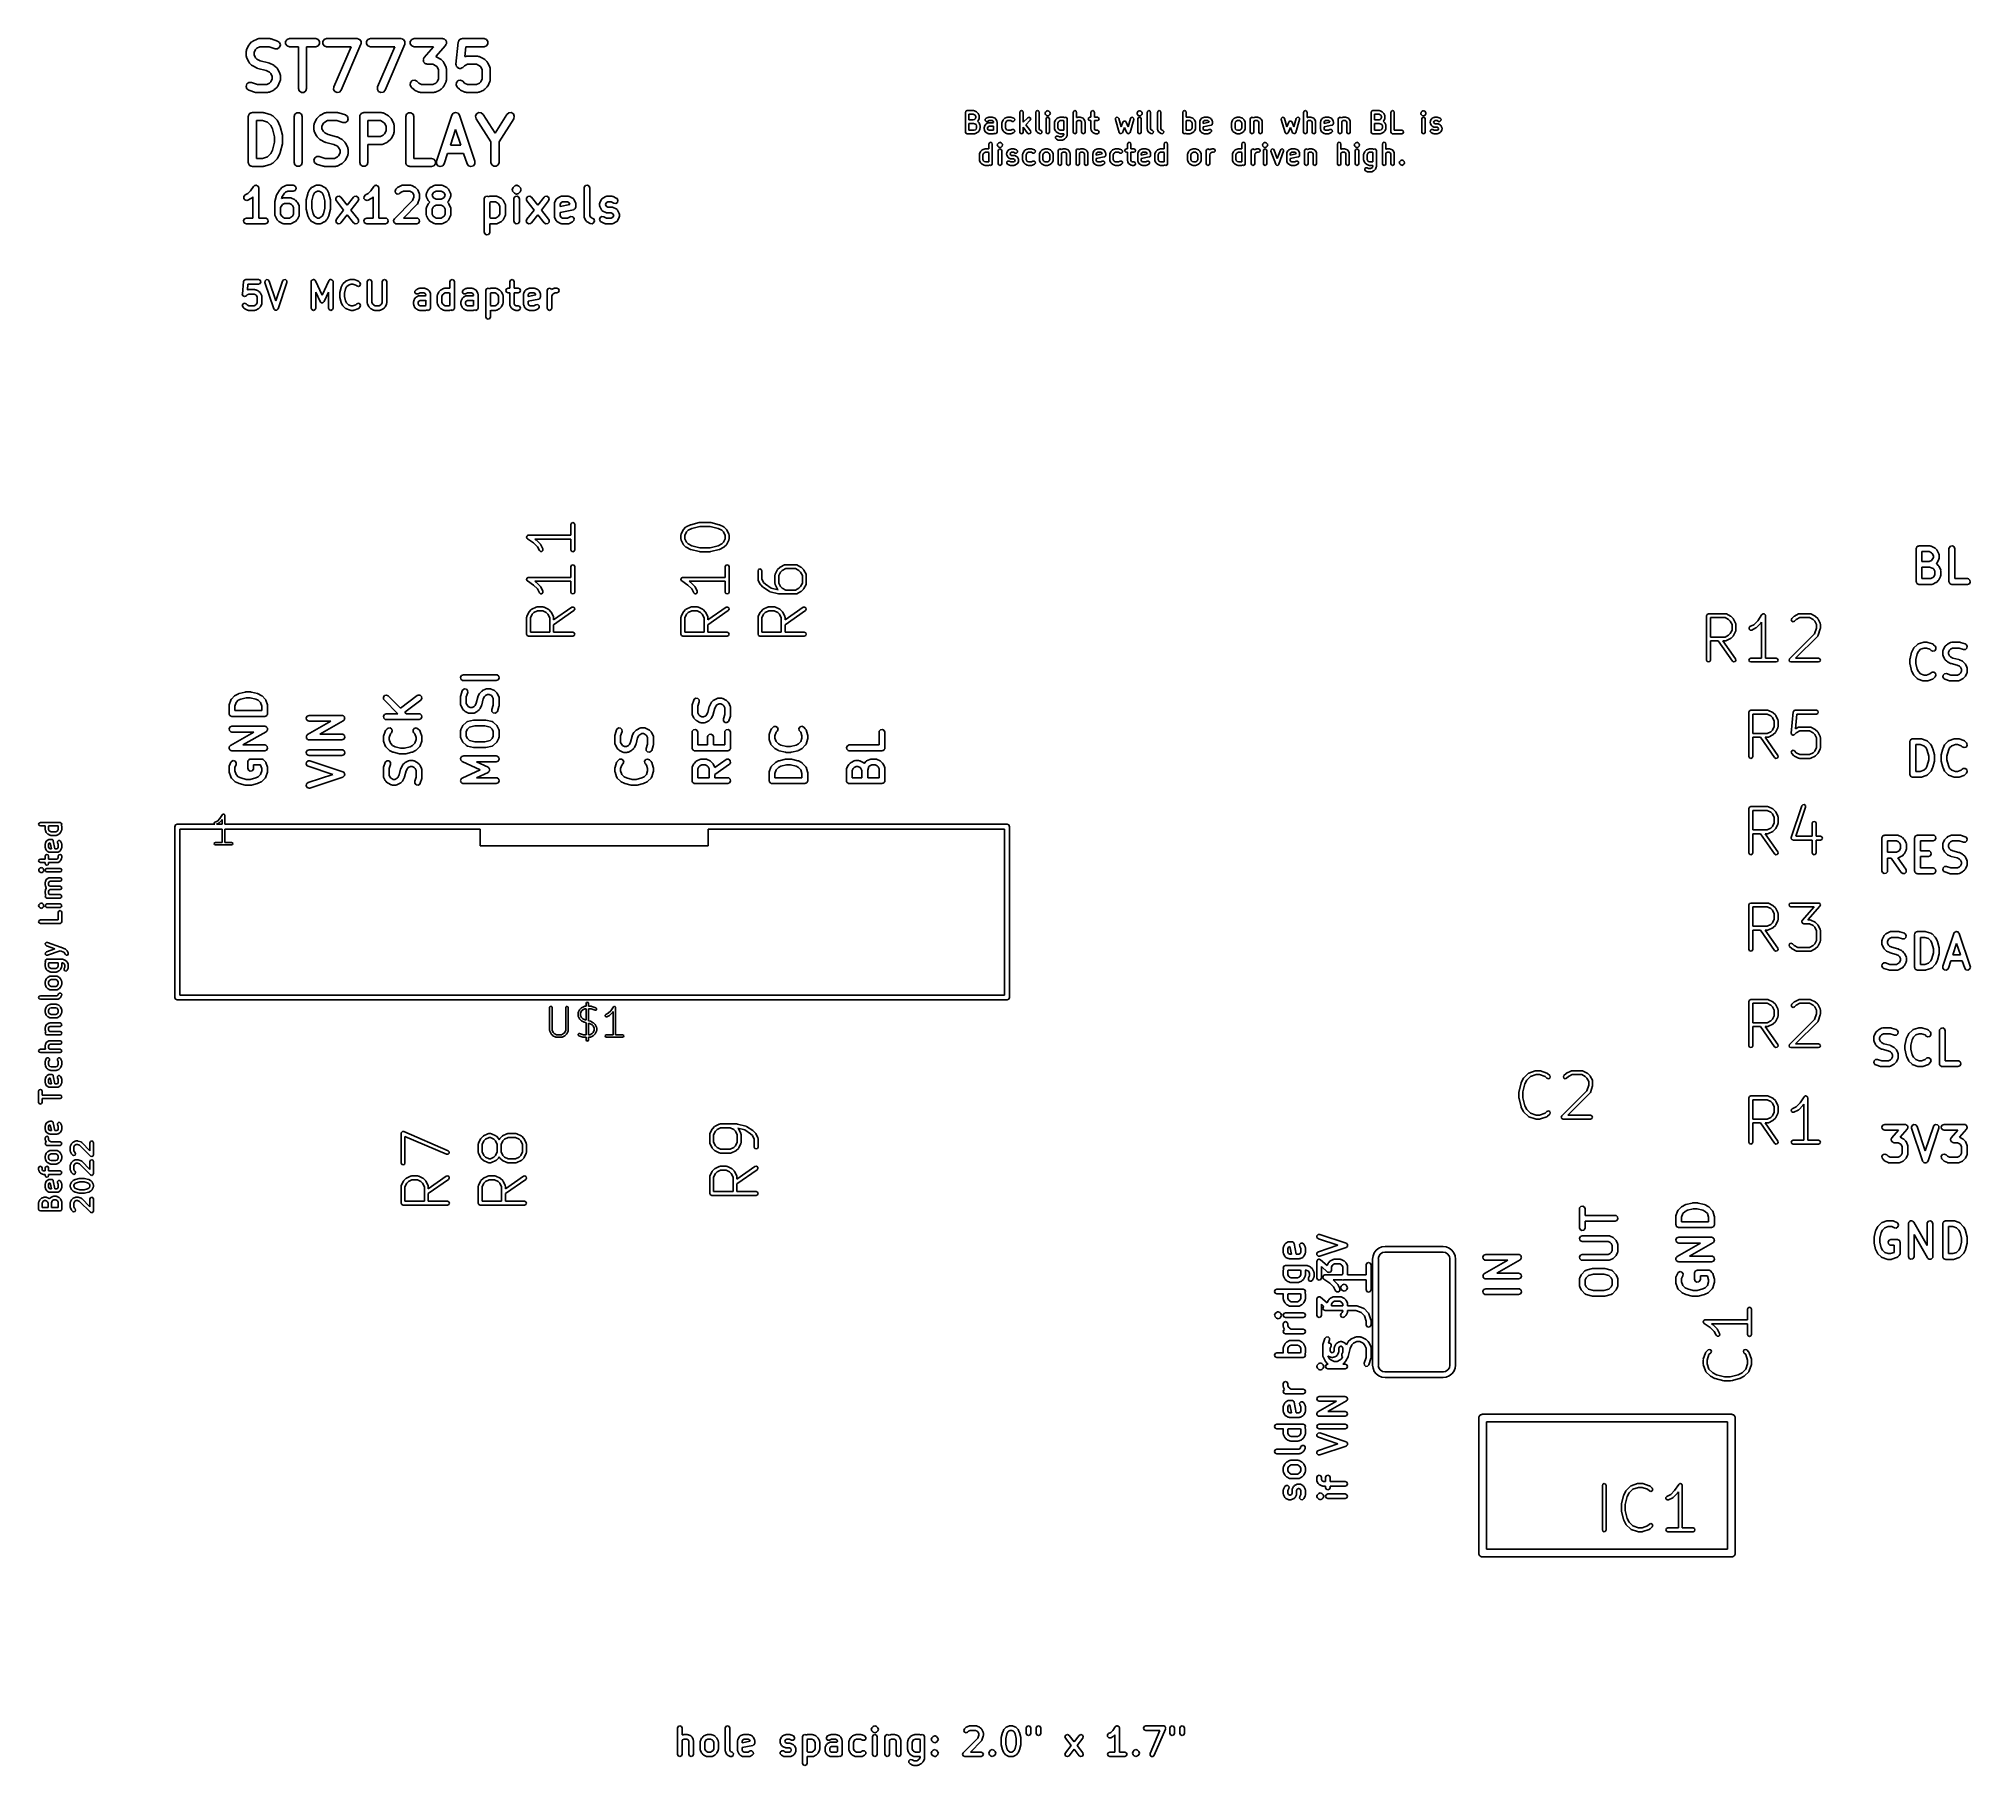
# Model space of a CAD drawing. Extents: x 122.4 to 173.3, y -127.6 to -82.1.
import ezdxf

# ---------------------------------------------------------------- set-up
doc = ezdxf.new("R2010")
doc.units = 0
doc.layers.add('BLACK', color=7, linetype='CONTINUOUS')

msp = doc.modelspace()

# ---------------------------------------------------------------- linework, layer by layer
at = {"layer": 'BLACK', "linetype": 'CONTINUOUS'}
for p, q in [((127.923, -82.415), (127.981, -82.2999)), ((127.981, -82.2999), (127.993, -82.2876)), ((127.993, -82.2876), (128.001, -82.2721)), ((128.001, -82.2721), (128.058, -82.2146)), ((128.058, -82.2146), (128.074, -82.2067)), ((128.074, -82.2067), (128.086, -82.1946)), ((128.086, -82.1946), (128.201, -82.137)), ((128.197, -82.3777), (128.164, -82.4108)), ((128.274, -82.3391), (128.197, -82.3777)), ((128.201, -82.137), (128.225, -82.1334)), ((128.225, -82.1334), (128.249, -82.1258)), ((128.249, -82.1258), (128.537, -82.1258)), ((128.519, -82.3391), (128.274, -82.3391)), ((128.676, -82.3912), (128.519, -82.3391)), ((128.537, -82.1258), (128.553, -82.1311)), ((128.553, -82.1311), (128.57, -82.1312)), ((128.57, -82.1312), (128.743, -82.1888)), ((128.742, -82.3917), (128.676, -82.3912)), ((128.795, -82.3534), (128.742, -82.3917)), ((128.743, -82.1888), (128.796, -82.228)), ((128.816, -82.2908), (128.795, -82.3534)), ((128.796, -82.228), (128.816, -82.2908)), ((128.953, -82.1995), (128.992, -82.1461)), ((128.953, -82.2654), (128.953, -82.1995)), ((128.992, -82.3187), (128.953, -82.2654)), ((128.992, -82.1461), (129.055, -82.1258)), ((129.055, -82.3391), (128.992, -82.3187)), ((129.055, -82.1258), (129.746, -82.1258)), ((129.294, -82.3391), (129.055, -82.3391)), ((129.294, -83.4415), (129.294, -82.3391)), ((129.746, -82.3391), (129.507, -82.3391)), ((129.507, -82.3391), (129.507, -83.4415)), ((129.746, -82.1258), (129.808, -82.1461)), ((129.808, -82.3187), (129.746, -82.3391)), ((129.808, -82.1461), (129.847, -82.1995)), ((129.847, -82.2654), (129.808, -82.3187)), ((129.847, -82.1995), (129.847, -82.2654)), ((129.932, -82.1995), (129.971, -82.1461)), ((129.932, -82.2654), (129.932, -82.1995)), ((129.971, -82.3187), (129.932, -82.2654)), ((129.971, -82.1461), (130.034, -82.1258)), ((130.034, -82.3391), (129.971, -82.3187)), ((130.034, -82.1258), (130.84, -82.1258)), ((130.678, -82.3391), (130.034, -82.3391)), ((130.223, -83.3994), (130.678, -82.3391)), ((130.938, -82.2745), (130.42, -83.4835)), ((130.84, -82.1258), (130.844, -82.1273)), ((130.844, -82.1273), (130.849, -82.1262)), ((130.849, -82.1262), (130.875, -82.1374)), ((130.875, -82.1374), (130.902, -82.1461)), ((130.902, -82.1461), (130.905, -82.1502)), ((130.905, -82.1502), (130.91, -82.1522)), ((130.91, -82.1522), (130.924, -82.1765)), ((130.924, -82.1765), (130.941, -82.1995)), ((130.941, -82.2654), (130.938, -82.2695)), ((130.938, -82.2695), (130.938, -82.2745)), ((130.941, -82.1995), (130.941, -82.2045)), ((130.941, -82.2045), (130.944, -82.2088)), ((130.944, -82.2088), (130.941, -82.237)), ((130.941, -82.237), (130.941, -82.2654)), ((131.084, -82.1995), (131.122, -82.1461)), ((131.084, -82.2654), (131.084, -82.1995)), ((131.122, -82.3187), (131.084, -82.2654)), ((131.122, -82.1461), (131.185, -82.1258)), ((131.185, -82.3391), (131.122, -82.3187)), ((131.185, -82.1258), (131.991, -82.1258)), ((131.829, -82.3391), (131.185, -82.3391)), ((131.375, -83.3994), (131.829, -82.3391)), ((132.089, -82.2745), (131.571, -83.4835)), ((131.991, -82.1258), (131.996, -82.1273)), ((131.996, -82.1273), (132.001, -82.1262)), ((132.001, -82.1262), (132.027, -82.1374)), ((132.027, -82.1374), (132.054, -82.1461)), ((132.054, -82.1461), (132.057, -82.1502)), ((132.057, -82.1502), (132.061, -82.1522)), ((132.061, -82.1522), (132.076, -82.1765)), ((132.076, -82.1765), (132.093, -82.1995)), ((132.09, -82.2695), (132.089, -82.2745)), ((132.093, -82.2654), (132.09, -82.2695)), ((132.093, -82.1995), (132.093, -82.2045)), ((132.093, -82.2045), (132.095, -82.2088)), ((132.095, -82.2088), (132.093, -82.237)), ((132.093, -82.237), (132.093, -82.2654)), ((132.235, -82.1995), (132.274, -82.1461)), ((132.235, -82.2654), (132.235, -82.1995)), ((132.274, -82.3187), (132.235, -82.2654)), ((132.274, -82.1461), (132.337, -82.1258)), ((132.337, -82.3391), (132.274, -82.3187)), ((132.337, -82.1258), (133.085, -82.1258)), ((132.85, -82.3391), (132.337, -82.3391)), ((132.602, -82.6228), (132.85, -82.3391)), ((133.165, -82.3027), (132.906, -82.5993)), ((133.085, -82.1258), (133.106, -82.1324)), ((133.106, -82.1324), (133.127, -82.1344)), ((133.127, -82.1344), (133.136, -82.1424)), ((133.136, -82.1424), (133.148, -82.1461)), ((133.148, -82.1461), (133.16, -82.1636)), ((133.16, -82.1636), (133.177, -82.1778)), ((133.174, -82.2829), (133.165, -82.3027)), ((133.187, -82.2654), (133.174, -82.2829)), ((133.177, -82.1778), (133.179, -82.1896)), ((133.179, -82.1896), (133.187, -82.1995)), ((133.187, -82.1995), (133.187, -82.221)), ((133.187, -82.221), (133.191, -82.2421)), ((133.191, -82.2421), (133.187, -82.2532)), ((133.187, -82.2532), (133.187, -82.2654)), ((133.439, -82.7976), (133.497, -82.2218)), ((133.497, -82.2218), (133.502, -82.2111)), ((133.502, -82.1995), (133.515, -82.1816)), ((133.502, -82.2111), (133.502, -82.1995)), ((133.515, -82.1816), (133.524, -82.1615)), ((133.524, -82.1615), (133.534, -82.1556)), ((133.534, -82.1556), (133.54, -82.1461)), ((133.54, -82.1461), (133.561, -82.1393)), ((133.561, -82.1393), (133.58, -82.1282)), ((133.58, -82.1282), (133.592, -82.1294)), ((133.592, -82.1294), (133.603, -82.1258)), ((133.603, -82.1258), (134.179, -82.1258)), ((133.7, -82.3391), (133.674, -82.5971)), ((134.179, -82.3391), (133.7, -82.3391)), ((134.179, -82.1258), (134.242, -82.1461)), ((134.242, -82.3187), (134.179, -82.3391)), ((134.242, -82.1461), (134.28, -82.1995)), ((134.28, -82.2654), (134.242, -82.3187)), ((134.28, -82.1995), (134.28, -82.2654)), ((127.912, -82.4627), (127.92, -82.4393)), ((127.912, -82.5779), (127.912, -82.4627)), ((127.92, -82.6013), (127.912, -82.5779)), ((127.92, -82.4393), (127.923, -82.415)), ((127.923, -82.6256), (127.92, -82.6013)), ((127.981, -82.7407), (127.923, -82.6256)), ((127.993, -82.753), (127.981, -82.7407)), ((128.001, -82.7685), (127.993, -82.753)), ((128.058, -82.826), (128.001, -82.7685)), ((128.074, -82.8339), (128.058, -82.826)), ((128.086, -82.846), (128.074, -82.8339)), ((128.201, -82.9036), (128.086, -82.846)), ((128.164, -82.4108), (128.125, -82.4879)), ((128.125, -82.4879), (128.125, -82.5527)), ((128.125, -82.5527), (128.164, -82.6298)), ((128.164, -82.6298), (128.197, -82.6629)), ((128.197, -82.6629), (128.286, -82.7075)), ((128.213, -82.9054), (128.201, -82.9036)), ((128.223, -82.9117), (128.213, -82.9054)), ((128.442, -82.9664), (128.223, -82.9117)), ((128.286, -82.7075), (128.505, -82.7622)), ((128.505, -82.7622), (128.515, -82.7686)), ((128.515, -82.7686), (128.527, -82.7703)), ((128.527, -82.7703), (128.642, -82.8279)), ((128.642, -82.8279), (128.654, -82.84)), ((128.654, -82.84), (128.67, -82.8479)), ((128.67, -82.8479), (128.727, -82.9055)), ((128.727, -82.9055), (128.735, -82.9209)), ((132.576, -82.6834), (132.581, -82.6722)), ((132.581, -82.7044), (132.576, -82.6834)), ((132.581, -82.6601), (132.593, -82.6426)), ((132.581, -82.6722), (132.581, -82.6601)), ((132.581, -82.726), (132.581, -82.7044)), ((132.588, -82.7358), (132.581, -82.726)), ((132.59, -82.7477), (132.588, -82.7358)), ((132.607, -82.7619), (132.59, -82.7477)), ((132.593, -82.6426), (132.602, -82.6228)), ((132.619, -82.7793), (132.607, -82.7619)), ((132.631, -82.7831), (132.619, -82.7793)), ((132.64, -82.7911), (132.631, -82.7831)), ((132.662, -82.793), (132.64, -82.7911)), ((132.682, -82.7997), (132.662, -82.793)), ((132.83, -82.7997), (132.682, -82.7997)), ((132.907, -82.8383), (132.83, -82.7997)), ((132.906, -82.5993), (133.018, -82.6552)), ((132.94, -82.8714), (132.907, -82.8383)), ((132.978, -82.9485), (132.94, -82.8714)), ((133.018, -82.6552), (133.03, -82.6673)), ((133.03, -82.6673), (133.045, -82.6752)), ((133.045, -82.6752), (133.103, -82.7327)), ((133.103, -82.7327), (133.111, -82.7481)), ((133.111, -82.7481), (133.123, -82.7605)), ((133.123, -82.7605), (133.18, -82.8756)), ((133.18, -82.8756), (133.184, -82.8999)), ((133.184, -82.8999), (133.192, -82.9233)), ((133.446, -82.8269), (133.439, -82.7976)), ((133.451, -82.8566), (133.446, -82.8269)), ((133.453, -82.8589), (133.451, -82.8566)), ((133.454, -82.862), (133.453, -82.8589)), ((133.476, -82.882), (133.454, -82.862)), ((133.497, -82.9032), (133.476, -82.882)), ((133.5, -82.9037), (133.497, -82.9032)), ((133.503, -82.9058), (133.5, -82.9037)), ((133.533, -82.9088), (133.503, -82.9058)), ((133.562, -82.9135), (133.533, -82.9088)), ((133.565, -82.9121), (133.562, -82.9135)), ((133.568, -82.9124), (133.565, -82.9121)), ((133.594, -82.8972), (133.568, -82.9124)), ((133.621, -82.8836), (133.594, -82.8972)), ((133.666, -82.8383), (133.621, -82.8836)), ((133.744, -82.7997), (133.666, -82.8383)), ((133.674, -82.5971), (133.695, -82.5939)), ((133.695, -82.5939), (133.718, -82.5863)), ((133.718, -82.5863), (134.006, -82.5863)), ((133.981, -82.7997), (133.744, -82.7997)), ((134.058, -82.8383), (133.981, -82.7997)), ((134.006, -82.5863), (134.03, -82.5939)), ((134.03, -82.5939), (134.054, -82.5976)), ((134.054, -82.5976), (134.169, -82.6552)), ((134.091, -82.8714), (134.058, -82.8383)), ((134.13, -82.9485), (134.091, -82.8714)), ((134.169, -82.6552), (134.181, -82.6673)), ((134.181, -82.6673), (134.197, -82.6752)), ((134.197, -82.6752), (134.254, -82.7327)), ((134.254, -82.7327), (134.262, -82.7481)), ((134.262, -82.7481), (134.274, -82.7605)), ((134.274, -82.7605), (134.332, -82.8756)), ((134.332, -82.8756), (134.336, -82.8999)), ((134.336, -82.8999), (134.343, -82.9233)), ((127.912, -83.3831), (127.933, -83.3205)), ((127.932, -83.4459), (127.912, -83.3831)), ((127.933, -83.3205), (127.986, -83.2822)), ((127.986, -83.2822), (128.052, -83.2827)), ((128.052, -83.2827), (128.209, -83.3348)), ((128.209, -83.3348), (128.454, -83.3348)), ((128.531, -83.011), (128.442, -82.9664)), ((128.454, -83.3348), (128.531, -83.2962)), ((128.564, -83.0441), (128.531, -83.011)), ((128.531, -83.2962), (128.564, -83.2631)), ((128.603, -83.1212), (128.564, -83.0441)), ((128.564, -83.2631), (128.603, -83.186)), ((128.603, -83.186), (128.603, -83.1212)), ((128.727, -83.4018), (128.67, -83.4593)), ((128.735, -83.3864), (128.727, -83.4018)), ((128.735, -82.9209), (128.747, -82.9332)), ((128.747, -83.374), (128.735, -83.3864)), ((128.747, -82.9332), (128.805, -83.0483)), ((128.805, -83.2589), (128.747, -83.374)), ((128.805, -83.0483), (128.809, -83.0726)), ((128.809, -83.2346), (128.805, -83.2589)), ((128.809, -83.0726), (128.816, -83.096)), ((128.816, -83.2112), (128.809, -83.2346)), ((128.816, -83.096), (128.816, -83.2112)), ((130.217, -83.4651), (130.223, -83.3994)), ((131.369, -83.4651), (131.375, -83.3994)), ((132.231, -83.343), (132.242, -83.2779)), ((132.261, -83.4018), (132.231, -83.343)), ((132.242, -83.2779), (132.288, -83.2313)), ((132.319, -83.4593), (132.261, -83.4018)), ((132.288, -83.2313), (132.353, -83.221)), ((132.353, -83.221), (132.412, -83.2509)), ((132.412, -83.2509), (132.457, -83.2962)), ((132.457, -83.2962), (132.534, -83.3348)), ((132.534, -83.3348), (132.83, -83.3348)), ((132.83, -83.3348), (132.907, -83.2962)), ((132.907, -83.2962), (132.94, -83.2631)), ((132.94, -83.2631), (132.978, -83.186)), ((132.978, -83.186), (132.978, -82.9485)), ((133.103, -83.4018), (133.045, -83.4593)), ((133.111, -83.3864), (133.103, -83.4018)), ((133.123, -83.374), (133.111, -83.3864)), ((133.18, -83.2589), (133.123, -83.374)), ((133.184, -83.2346), (133.18, -83.2589)), ((133.192, -83.2112), (133.184, -83.2346)), ((133.192, -82.9233), (133.192, -83.2112)), ((133.44, -83.343), (133.451, -83.2779)), ((133.47, -83.4018), (133.44, -83.343)), ((133.451, -83.2779), (133.497, -83.2313)), ((133.528, -83.4593), (133.47, -83.4018)), ((133.497, -83.2313), (133.562, -83.221)), ((133.562, -83.221), (133.621, -83.2509)), ((133.621, -83.2509), (133.666, -83.2962)), ((133.666, -83.2962), (133.744, -83.3348)), ((133.744, -83.3348), (133.981, -83.3348)), ((133.981, -83.3348), (134.058, -83.2962)), ((134.058, -83.2962), (134.091, -83.2631)), ((134.091, -83.2631), (134.13, -83.186)), ((134.13, -83.186), (134.13, -82.9485)), ((134.254, -83.4018), (134.197, -83.4593)), ((134.262, -83.3864), (134.254, -83.4018)), ((134.274, -83.374), (134.262, -83.3864)), ((134.332, -83.2589), (134.274, -83.374)), ((134.336, -83.2346), (134.332, -83.2589)), ((134.343, -83.2112), (134.336, -83.2346)), ((134.343, -82.9233), (134.343, -83.2112)), ((127.985, -83.4851), (127.932, -83.4459)), ((128.158, -83.5427), (127.985, -83.4851)), ((128.175, -83.5428), (128.158, -83.5427)), ((128.191, -83.5482), (128.175, -83.5428)), ((128.479, -83.5482), (128.191, -83.5482)), ((128.503, -83.5406), (128.479, -83.5482)), ((128.527, -83.5369), (128.503, -83.5406)), ((128.642, -83.4793), (128.527, -83.5369)), ((128.654, -83.4672), (128.642, -83.4793)), ((128.67, -83.4593), (128.654, -83.4672)), ((129.314, -83.5042), (129.294, -83.4415)), ((129.367, -83.5429), (129.314, -83.5042)), ((129.433, -83.5429), (129.367, -83.5429)), ((129.487, -83.5042), (129.433, -83.5429)), ((129.507, -83.4415), (129.487, -83.5042)), ((130.251, -83.5217), (130.217, -83.4651)), ((130.312, -83.5477), (130.251, -83.5217)), ((130.376, -83.5331), (130.312, -83.5477)), ((130.42, -83.4835), (130.376, -83.5331)), ((131.403, -83.5217), (131.369, -83.4651)), ((131.463, -83.5477), (131.403, -83.5217)), ((131.528, -83.5331), (131.463, -83.5477)), ((131.571, -83.4835), (131.528, -83.5331)), ((132.334, -83.4672), (132.319, -83.4593)), ((132.346, -83.4793), (132.334, -83.4672)), ((132.462, -83.5369), (132.346, -83.4793)), ((132.486, -83.5406), (132.462, -83.5369)), ((132.509, -83.5482), (132.486, -83.5406)), ((132.855, -83.5482), (132.509, -83.5482)), ((132.878, -83.5406), (132.855, -83.5482)), ((132.902, -83.5369), (132.878, -83.5406)), ((133.018, -83.4793), (132.902, -83.5369)), ((133.03, -83.4672), (133.018, -83.4793)), ((133.045, -83.4593), (133.03, -83.4672)), ((133.543, -83.4672), (133.528, -83.4593)), ((133.555, -83.4793), (133.543, -83.4672)), ((133.671, -83.5369), (133.555, -83.4793)), ((133.695, -83.5406), (133.671, -83.5369)), ((133.718, -83.5482), (133.695, -83.5406)), ((134.006, -83.5482), (133.718, -83.5482)), ((134.03, -83.5406), (134.006, -83.5482)), ((134.054, -83.5369), (134.03, -83.5406)), ((134.169, -83.4793), (134.054, -83.5369)), ((134.181, -83.4672), (134.169, -83.4793)), ((134.197, -83.4593), (134.181, -83.4672)), ((127.969, -84.179), (127.975, -84.1629)), ((127.969, -85.388), (127.969, -84.179)), ((127.975, -84.146), (127.985, -84.1324)), ((127.975, -84.1629), (127.975, -84.146)), ((127.985, -84.1324), (127.99, -84.1163)), ((127.99, -84.1163), (128.004, -84.1063)), ((128.004, -84.1063), (128.013, -84.0927)), ((128.013, -84.0927), (128.03, -84.0875)), ((128.03, -84.0875), (128.043, -84.0775)), ((128.043, -84.0775), (128.06, -84.0775)), ((128.06, -84.0775), (128.076, -84.0723)), ((128.076, -84.0723), (128.364, -84.0723)), ((128.183, -84.2857), (128.183, -85.2813)), ((128.347, -84.2857), (128.183, -84.2857)), ((128.479, -84.3298), (128.347, -84.2857)), ((128.364, -84.0723), (128.38, -84.0776)), ((128.38, -84.0776), (128.398, -84.0778)), ((128.398, -84.0778), (128.57, -84.1354)), ((128.564, -84.4149), (128.479, -84.3298)), ((128.609, -84.5041), (128.564, -84.4149)), ((128.57, -84.1354), (128.59, -84.15)), ((128.59, -84.15), (128.612, -84.1611)), ((128.612, -84.1611), (128.727, -84.2763)), ((128.727, -84.2763), (128.735, -84.2917)), ((128.735, -84.2917), (128.747, -84.304)), ((128.747, -84.304), (128.805, -84.4191)), ((128.805, -84.4191), (128.807, -84.4309)), ((128.807, -84.4309), (128.813, -84.441)), ((128.813, -84.441), (128.871, -84.6713)), ((129.179, -84.179), (129.199, -84.1163)), ((129.179, -85.388), (129.179, -84.179)), ((129.199, -84.1163), (129.252, -84.0775)), ((129.252, -84.0775), (129.318, -84.0775)), ((129.318, -84.0775), (129.372, -84.1163)), ((129.372, -84.1163), (129.392, -84.179)), ((129.392, -84.179), (129.392, -85.388)), ((129.697, -84.4093), (129.704, -84.3859)), ((129.697, -84.5244), (129.697, -84.4093)), ((129.704, -84.3859), (129.708, -84.3616)), ((129.708, -84.3616), (129.766, -84.2464)), ((129.766, -84.2464), (129.778, -84.2341)), ((129.778, -84.2341), (129.786, -84.2187)), ((129.786, -84.2187), (129.843, -84.1611)), ((129.843, -84.1611), (129.858, -84.1533)), ((129.858, -84.1533), (129.871, -84.1411)), ((129.871, -84.1411), (129.986, -84.0836)), ((129.949, -84.3573), (129.91, -84.4345)), ((129.91, -84.4345), (129.91, -84.4992)), ((129.982, -84.3242), (129.949, -84.3573)), ((130.059, -84.2857), (129.982, -84.3242)), ((129.986, -84.0836), (130.01, -84.0799)), ((130.01, -84.0799), (130.034, -84.0723)), ((130.034, -84.0723), (130.322, -84.0723)), ((130.304, -84.2857), (130.059, -84.2857)), ((130.461, -84.3378), (130.304, -84.2857)), ((130.322, -84.0723), (130.338, -84.0776)), ((130.338, -84.0776), (130.355, -84.0778)), ((130.355, -84.0778), (130.528, -84.1354)), ((130.526, -84.3383), (130.461, -84.3378)), ((130.58, -84.2999), (130.526, -84.3383)), ((130.528, -84.1354), (130.581, -84.1745)), ((130.601, -84.2374), (130.58, -84.2999)), ((130.581, -84.1745), (130.601, -84.2374)), ((130.906, -84.179), (130.911, -84.1629)), ((130.906, -85.388), (130.906, -84.179)), ((130.911, -84.146), (130.921, -84.1324)), ((130.911, -84.1629), (130.911, -84.146)), ((130.921, -84.1324), (130.926, -84.1163)), ((130.926, -84.1163), (130.94, -84.1063)), ((130.94, -84.1063), (130.95, -84.0927)), ((130.95, -84.0927), (130.966, -84.0875)), ((130.966, -84.0875), (130.979, -84.0775)), ((130.979, -84.0775), (130.996, -84.0775)), ((130.996, -84.0775), (131.012, -84.0723)), ((131.012, -84.0723), (131.473, -84.0723)), ((131.119, -84.2857), (131.119, -84.7056)), ((131.448, -84.2857), (131.119, -84.2857)), ((131.525, -84.3242), (131.448, -84.2857)), ((131.473, -84.0723), (131.496, -84.0799)), ((131.496, -84.0799), (131.521, -84.0836)), ((131.521, -84.0836), (131.636, -84.1411)), ((131.558, -84.3573), (131.525, -84.3242)), ((131.597, -84.4345), (131.558, -84.3573)), ((131.597, -84.5568), (131.597, -84.4345)), ((131.636, -84.1411), (131.648, -84.1533)), ((131.648, -84.1533), (131.664, -84.1611)), ((131.664, -84.1611), (131.721, -84.2187)), ((131.721, -84.2187), (131.729, -84.2341)), ((131.729, -84.2341), (131.741, -84.2464)), ((131.741, -84.2464), (131.799, -84.3616)), ((131.799, -84.3616), (131.802, -84.3859)), ((131.802, -84.3859), (131.81, -84.4093)), ((131.81, -84.4093), (131.81, -84.582)), ((132.115, -84.179), (132.135, -84.1163)), ((132.115, -85.388), (132.115, -84.179)), ((132.135, -84.1163), (132.188, -84.0775)), ((132.188, -84.0775), (132.254, -84.0775)), ((132.254, -84.0775), (132.308, -84.1163)), ((132.308, -84.1163), (132.328, -84.179)), ((132.328, -84.179), (132.328, -85.2813)), ((132.926, -85.3543), (133.329, -84.1453)), ((133.329, -84.1453), (133.348, -84.1193)), ((133.348, -84.1193), (133.367, -84.0932)), ((133.367, -84.0932), (133.368, -84.0929)), ((133.368, -84.0922), (133.399, -84.0825)), ((133.368, -84.0929), (133.368, -84.0922)), ((133.399, -84.0825), (133.43, -84.0723)), ((133.43, -84.0723), (133.43, -84.0726)), ((133.43, -84.0726), (133.431, -84.0723)), ((133.431, -84.0723), (133.462, -84.0825)), ((133.462, -84.0825), (133.493, -84.0922)), ((133.493, -84.0922), (133.493, -84.0929)), ((133.493, -84.0929), (133.494, -84.0932)), ((133.494, -84.0932), (133.513, -84.1193)), ((133.513, -84.1193), (133.532, -84.1453)), ((133.532, -84.1453), (133.935, -85.3543)), ((133.957, -84.1724), (133.982, -84.1111)), ((133.974, -84.2363), (133.957, -84.1724)), ((134.36, -84.8434), (133.974, -84.2363)), ((133.982, -84.1111), (134.037, -84.0757)), ((134.037, -84.0757), (134.103, -84.0797)), ((134.103, -84.0797), (134.154, -84.1217)), ((134.154, -84.1217), (134.467, -84.6136)), ((134.467, -84.6136), (134.78, -84.1217)), ((134.96, -84.2363), (134.573, -84.8434)), ((134.78, -84.1217), (134.831, -84.0797)), ((134.831, -84.0797), (134.896, -84.0757)), ((134.896, -84.0757), (134.952, -84.1111)), ((134.952, -84.1111), (134.976, -84.1724)), ((134.976, -84.1724), (134.96, -84.2363)), ((146.855, -84.0685), (146.868, -84.0362)), ((146.855, -84.5867), (146.855, -84.0685)), ((146.868, -84.0362), (146.901, -84.0228)), ((146.901, -84.0228), (147.073, -84.0228)), ((146.946, -84.1142), (146.946, -84.2695)), ((147.063, -84.1142), (146.946, -84.1142)), ((146.946, -84.2695), (147.063, -84.2695)), ((146.946, -84.361), (146.946, -84.541)), ((147.066, -84.361), (146.946, -84.361)), ((147.096, -84.1308), (147.063, -84.1142)), ((147.063, -84.2695), (147.096, -84.253)), ((147.123, -84.3799), (147.066, -84.361)), ((147.073, -84.0228), (147.083, -84.0269)), ((147.083, -84.0269), (147.094, -84.0276)), ((147.094, -84.0276), (147.143, -84.0523)), ((147.11, -84.145), (147.096, -84.1308)), ((147.096, -84.253), (147.11, -84.2388)), ((147.126, -84.178), (147.11, -84.145)), ((147.11, -84.2388), (147.126, -84.2058)), ((147.135, -84.3917), (147.123, -84.3799)), ((147.126, -84.2058), (147.126, -84.178)), ((147.151, -84.4248), (147.135, -84.3917)), ((147.143, -84.0523), (147.148, -84.058)), ((147.148, -84.058), (147.155, -84.0609)), ((147.151, -84.4772), (147.151, -84.4248)), ((147.155, -84.0609), (147.18, -84.0855)), ((147.18, -84.2983), (147.173, -84.3049)), ((147.173, -84.3049), (147.18, -84.3076)), ((147.18, -84.0855), (147.183, -84.0925)), ((147.183, -84.2913), (147.18, -84.2983)), ((147.18, -84.3076), (147.204, -84.3323)), ((147.183, -84.0925), (147.188, -84.0974)), ((147.188, -84.2864), (147.183, -84.2913)), ((147.188, -84.0974), (147.213, -84.1468)), ((147.213, -84.237), (147.188, -84.2864)), ((147.204, -84.3323), (147.207, -84.3392)), ((147.207, -84.3392), (147.213, -84.3442)), ((147.213, -84.1468), (147.214, -84.1574)), ((147.214, -84.2264), (147.213, -84.237)), ((147.213, -84.3442), (147.238, -84.3935)), ((147.214, -84.1574), (147.218, -84.1672)), ((147.218, -84.2166), (147.214, -84.2264)), ((147.218, -84.1672), (147.218, -84.2166)), ((147.238, -84.3935), (147.238, -84.4041)), ((147.238, -84.4041), (147.243, -84.414)), ((147.243, -84.414), (147.243, -84.488)), ((147.353, -84.4429), (147.378, -84.3935)), ((147.353, -84.4535), (147.353, -84.4429)), ((147.375, -84.2515), (147.398, -84.225)), ((147.378, -84.2864), (147.375, -84.2515)), ((147.404, -84.3093), (147.378, -84.2864)), ((147.378, -84.3935), (147.389, -84.384)), ((147.389, -84.384), (147.398, -84.3731)), ((147.398, -84.225), (147.448, -84.2004)), ((147.398, -84.3731), (147.448, -84.3484)), ((147.439, -84.3068), (147.404, -84.3093)), ((147.479, -84.287), (147.439, -84.3068)), ((147.448, -84.2004), (147.458, -84.1996)), ((147.448, -84.3484), (147.458, -84.3476)), ((147.479, -84.435), (147.453, -84.448)), ((147.458, -84.1996), (147.468, -84.1955)), ((147.458, -84.3476), (147.468, -84.3436)), ((147.468, -84.1955), (147.567, -84.1955)), ((147.468, -84.3436), (147.581, -84.3436)), ((147.556, -84.287), (147.479, -84.287)), ((147.592, -84.435), (147.479, -84.435)), ((147.582, -84.3), (147.556, -84.287)), ((147.567, -84.1955), (147.577, -84.1996)), ((147.577, -84.1996), (147.587, -84.2004)), ((147.581, -84.3436), (147.595, -84.3364)), ((147.595, -84.3261), (147.582, -84.3)), ((147.587, -84.2004), (147.637, -84.225)), ((147.595, -84.4335), (147.592, -84.435)), ((147.595, -84.3364), (147.595, -84.3261)), ((147.595, -84.5338), (147.595, -84.4335)), ((147.637, -84.225), (147.646, -84.236)), ((147.646, -84.236), (147.657, -84.2455)), ((147.657, -84.2455), (147.682, -84.2948)), ((147.682, -84.2948), (147.683, -84.3054)), ((147.683, -84.3054), (147.687, -84.3153)), ((147.687, -84.3153), (147.687, -84.5867)), ((147.817, -84.3399), (147.821, -84.3301)), ((147.817, -84.488), (147.817, -84.3399)), ((147.821, -84.3301), (147.822, -84.3195)), ((147.822, -84.3195), (147.847, -84.2701)), ((147.847, -84.2701), (147.852, -84.2652)), ((147.852, -84.2652), (147.855, -84.2583)), ((147.855, -84.2583), (147.88, -84.2336)), ((147.88, -84.2336), (147.887, -84.2307)), ((147.887, -84.2307), (147.892, -84.225)), ((147.892, -84.225), (147.941, -84.2004)), ((147.925, -84.3177), (147.909, -84.3507)), ((147.909, -84.3507), (147.909, -84.4772)), ((147.939, -84.3035), (147.925, -84.3177)), ((147.972, -84.287), (147.939, -84.3035)), ((147.941, -84.2004), (147.952, -84.1996)), ((147.952, -84.1996), (147.962, -84.1955)), ((147.962, -84.1955), (148.06, -84.1955)), ((148.05, -84.287), (147.972, -84.287)), ((148.089, -84.3068), (148.05, -84.287)), ((148.06, -84.1955), (148.07, -84.1996)), ((148.07, -84.1996), (148.081, -84.2004)), ((148.081, -84.2004), (148.13, -84.225)), ((148.124, -84.3093), (148.089, -84.3068)), ((148.151, -84.2864), (148.124, -84.3093)), ((148.13, -84.225), (148.153, -84.2515)), ((148.153, -84.2515), (148.151, -84.2864)), ((148.286, -84.0685), (148.299, -84.0362)), ((148.286, -84.5867), (148.286, -84.0685)), ((148.299, -84.0362), (148.332, -84.0228)), ((148.332, -84.0228), (148.364, -84.0362)), ((148.364, -84.0362), (148.378, -84.0685)), ((148.378, -84.0685), (148.378, -84.3283)), ((148.378, -84.3283), (148.497, -84.2089)), ((148.562, -84.2736), (148.442, -84.3936)), ((148.442, -84.3936), (148.566, -84.5593)), ((148.497, -84.2089), (148.529, -84.1955)), ((148.529, -84.1955), (148.562, -84.2089)), ((148.562, -84.2089), (148.575, -84.2412)), ((148.575, -84.2412), (148.562, -84.2736)), ((148.706, -84.0685), (148.719, -84.0362)), ((148.706, -84.5127), (148.706, -84.0685)), ((148.719, -84.0362), (148.751, -84.0228)), ((148.751, -84.0228), (148.784, -84.0362)), ((148.784, -84.0362), (148.797, -84.0685)), ((148.797, -84.0685), (148.797, -84.5019)), ((148.952, -84.0932), (148.958, -84.0787)), ((148.957, -84.1041), (148.952, -84.0932)), ((148.952, -84.0932), (148.952, -84.0932)), ((148.966, -84.1255), (148.957, -84.1041)), ((148.958, -84.0787), (148.966, -84.0609)), ((148.966, -84.0609), (148.99, -84.0362)), ((148.966, -84.0609), (148.966, -84.0609)), ((148.966, -84.0609), (148.966, -84.0609)), ((148.99, -84.1502), (148.966, -84.1255)), ((148.966, -84.1255), (148.966, -84.1255)), ((148.966, -84.1255), (148.966, -84.1255)), ((148.977, -84.2412), (148.99, -84.2089)), ((148.977, -84.5867), (148.977, -84.2412)), ((148.99, -84.0362), (149.009, -84.0284)), ((148.99, -84.0362), (148.99, -84.0362)), ((148.99, -84.0362), (148.99, -84.0362)), ((149.009, -84.1581), (148.99, -84.1502)), ((148.99, -84.2089), (149.023, -84.1955)), ((149.009, -84.0284), (149.023, -84.0228)), ((149.023, -84.1636), (149.009, -84.1581)), ((149.023, -84.0228), (149.023, -84.0228)), ((149.023, -84.0228), (149.028, -84.0252)), ((149.036, -84.158), (149.023, -84.1636)), ((149.023, -84.1636), (149.023, -84.1636)), ((149.023, -84.1955), (149.055, -84.2089)), ((149.028, -84.0252), (149.055, -84.0362)), ((149.055, -84.1502), (149.036, -84.158)), ((149.055, -84.0362), (149.055, -84.0362)), ((149.055, -84.0362), (149.055, -84.0362)), ((149.055, -84.0362), (149.08, -84.0609)), ((149.08, -84.1255), (149.055, -84.1502)), ((149.055, -84.2089), (149.068, -84.2412)), ((149.068, -84.2412), (149.068, -84.5867)), ((149.08, -84.0609), (149.087, -84.0787)), ((149.089, -84.1041), (149.08, -84.1255)), ((149.087, -84.0787), (149.093, -84.0932)), ((149.093, -84.0932), (149.089, -84.1041)), ((149.093, -84.0932), (149.093, -84.0932)), ((149.199, -84.3399), (149.203, -84.3301)), ((149.199, -84.488), (149.199, -84.3399)), ((149.203, -84.3301), (149.204, -84.3195)), ((149.204, -84.3195), (149.229, -84.2701)), ((149.229, -84.2701), (149.234, -84.2652)), ((149.234, -84.2652), (149.237, -84.2583)), ((149.237, -84.2583), (149.262, -84.2336)), ((149.262, -84.2336), (149.269, -84.2307)), ((149.269, -84.2307), (149.274, -84.225)), ((149.274, -84.225), (149.323, -84.2004)), ((149.307, -84.3177), (149.29, -84.3507)), ((149.29, -84.3507), (149.29, -84.4772)), ((149.321, -84.3035), (149.307, -84.3177)), ((149.354, -84.287), (149.321, -84.3035)), ((149.323, -84.2004), (149.334, -84.1996)), ((149.334, -84.1996), (149.343, -84.1955)), ((149.343, -84.1955), (149.442, -84.1955)), ((149.431, -84.287), (149.354, -84.287)), ((149.446, -84.2942), (149.431, -84.287)), ((149.442, -84.1955), (149.452, -84.1996)), ((149.446, -84.5338), (149.446, -84.2942)), ((149.452, -84.1996), (149.463, -84.2004)), ((149.463, -84.2004), (149.47, -84.2043)), ((149.47, -84.2043), (149.492, -84.1955)), ((149.492, -84.1955), (149.524, -84.2089)), ((149.524, -84.2089), (149.537, -84.2412)), ((149.537, -84.2412), (149.537, -84.6607)), ((149.693, -84.0685), (149.706, -84.0362)), ((149.693, -84.5867), (149.693, -84.0685)), ((149.706, -84.0362), (149.738, -84.0228)), ((149.738, -84.0228), (149.771, -84.0362)), ((149.771, -84.0362), (149.784, -84.0685)), ((149.784, -84.0685), (149.784, -84.2043)), ((149.784, -84.2043), (149.792, -84.2004)), ((149.79, -84.3035), (149.784, -84.3095)), ((149.784, -84.3095), (149.784, -84.5867)), ((149.823, -84.287), (149.79, -84.3035)), ((149.792, -84.2004), (149.802, -84.1996)), ((149.802, -84.1996), (149.812, -84.1955)), ((149.812, -84.1955), (149.886, -84.1955)), ((149.876, -84.287), (149.823, -84.287)), ((149.902, -84.3), (149.876, -84.287)), ((149.886, -84.1955), (149.896, -84.1996)), ((149.896, -84.1996), (149.907, -84.2004)), ((149.915, -84.3261), (149.902, -84.3)), ((149.907, -84.2004), (149.956, -84.225)), ((149.915, -84.5867), (149.915, -84.3261)), ((149.956, -84.225), (149.966, -84.236)), ((149.966, -84.236), (149.977, -84.2455)), ((149.977, -84.2455), (150.001, -84.2948)), ((150.001, -84.2948), (150.002, -84.3054)), ((150.002, -84.3054), (150.006, -84.3153)), ((150.006, -84.3153), (150.006, -84.5867)), ((150.087, -84.2412), (150.101, -84.2089)), ((150.101, -84.2736), (150.087, -84.2412)), ((150.101, -84.2089), (150.133, -84.1955)), ((150.133, -84.287), (150.101, -84.2736)), ((150.133, -84.1955), (150.161, -84.1955)), ((150.161, -84.287), (150.133, -84.287)), ((150.161, -84.0685), (150.175, -84.0362)), ((150.161, -84.1955), (150.161, -84.0685)), ((150.161, -84.5127), (150.161, -84.287)), ((150.175, -84.0362), (150.207, -84.0228)), ((150.207, -84.0228), (150.239, -84.0362)), ((150.239, -84.0362), (150.253, -84.0685)), ((150.253, -84.0685), (150.253, -84.1955)), ((150.253, -84.1955), (150.33, -84.1955)), ((150.33, -84.287), (150.253, -84.287)), ((150.253, -84.287), (150.253, -84.5019)), ((150.33, -84.1955), (150.363, -84.2089)), ((150.363, -84.2736), (150.33, -84.287)), ((150.363, -84.2089), (150.376, -84.2412)), ((150.376, -84.2412), (150.363, -84.2736)), ((150.805, -84.2538), (150.809, -84.219)), ((150.903, -84.5992), (150.805, -84.2538)), ((150.809, -84.219), (150.836, -84.1973)), ((150.836, -84.1973), (150.871, -84.2013)), ((150.871, -84.2013), (150.893, -84.2287)), ((150.893, -84.2287), (150.955, -84.4455)), ((150.955, -84.4455), (151.004, -84.323)), ((151.004, -84.3219), (151.016, -84.3101)), ((151.004, -84.3225), (151.004, -84.3219)), ((151.004, -84.323), (151.004, -84.3225)), ((151.016, -84.3101), (151.028, -84.2979)), ((151.028, -84.2979), (151.029, -84.2979)), ((151.029, -84.2979), (151.029, -84.2975)), ((151.029, -84.2975), (151.046, -84.2977)), ((151.046, -84.2977), (151.063, -84.2975)), ((151.063, -84.2975), (151.063, -84.2979)), ((151.063, -84.2979), (151.064, -84.2979)), ((151.064, -84.2979), (151.076, -84.3101)), ((151.076, -84.3101), (151.088, -84.3219)), ((151.088, -84.3219), (151.088, -84.3225)), ((151.088, -84.3225), (151.088, -84.323)), ((151.088, -84.323), (151.137, -84.4455)), ((151.137, -84.4455), (151.199, -84.2287)), ((151.287, -84.2538), (151.189, -84.5992)), ((151.199, -84.2287), (151.221, -84.2013)), ((151.221, -84.2013), (151.256, -84.1973)), ((151.256, -84.1973), (151.283, -84.219)), ((151.283, -84.219), (151.287, -84.2538)), ((151.37, -84.0932), (151.376, -84.0787)), ((151.375, -84.1041), (151.37, -84.0932)), ((151.37, -84.0932), (151.37, -84.0932)), ((151.384, -84.1255), (151.375, -84.1041)), ((151.376, -84.0787), (151.384, -84.0609)), ((151.384, -84.0609), (151.408, -84.0362)), ((151.384, -84.0609), (151.384, -84.0609)), ((151.384, -84.0609), (151.384, -84.0609)), ((151.408, -84.1502), (151.384, -84.1255)), ((151.384, -84.1255), (151.384, -84.1255)), ((151.384, -84.1255), (151.384, -84.1255)), ((151.395, -84.2412), (151.408, -84.2089)), ((151.395, -84.5867), (151.395, -84.2412)), ((151.408, -84.0362), (151.427, -84.0284)), ((151.408, -84.0362), (151.408, -84.0362)), ((151.408, -84.0362), (151.408, -84.0362)), ((151.427, -84.1581), (151.408, -84.1502)), ((151.408, -84.2089), (151.441, -84.1955)), ((151.427, -84.0284), (151.441, -84.0228)), ((151.441, -84.1636), (151.427, -84.1581)), ((151.441, -84.0228), (151.441, -84.0228)), ((151.441, -84.0228), (151.446, -84.0252)), ((151.454, -84.158), (151.441, -84.1636)), ((151.441, -84.1636), (151.441, -84.1636)), ((151.441, -84.1955), (151.473, -84.2089)), ((151.446, -84.0252), (151.473, -84.0362)), ((151.473, -84.1502), (151.454, -84.158)), ((151.473, -84.0362), (151.473, -84.0362)), ((151.473, -84.0362), (151.473, -84.0362)), ((151.473, -84.0362), (151.498, -84.0609)), ((151.498, -84.1255), (151.473, -84.1502)), ((151.473, -84.2089), (151.486, -84.2412)), ((151.486, -84.2412), (151.486, -84.5867)), ((151.498, -84.0609), (151.505, -84.0787)), ((151.507, -84.1041), (151.498, -84.1255)), ((151.505, -84.0787), (151.511, -84.0932)), ((151.511, -84.0932), (151.507, -84.1041)), ((151.511, -84.0932), (151.511, -84.0932)), ((151.642, -84.0685), (151.655, -84.0362)), ((151.642, -84.5127), (151.642, -84.0685)), ((151.655, -84.0362), (151.688, -84.0228)), ((151.688, -84.0228), (151.72, -84.0362)), ((151.72, -84.0362), (151.733, -84.0685)), ((151.733, -84.0685), (151.733, -84.5019)), ((151.913, -84.0685), (151.927, -84.0362)), ((151.913, -84.5127), (151.913, -84.0685)), ((151.927, -84.0362), (151.959, -84.0228)), ((151.959, -84.0228), (151.991, -84.0362)), ((151.991, -84.0362), (152.005, -84.0685)), ((152.005, -84.0685), (152.005, -84.5019)), ((152.579, -84.0685), (152.593, -84.0362)), ((152.579, -84.5867), (152.579, -84.0685)), ((152.593, -84.0362), (152.625, -84.0228)), ((152.625, -84.0228), (152.657, -84.0362)), ((152.657, -84.0362), (152.671, -84.0685)), ((152.671, -84.0685), (152.671, -84.197)), ((152.671, -84.197), (152.674, -84.1955)), ((152.685, -84.287), (152.671, -84.2942)), ((152.671, -84.2942), (152.671, -84.5338)), ((152.674, -84.1955), (152.773, -84.1955)), ((152.762, -84.287), (152.685, -84.287)), ((152.795, -84.3035), (152.762, -84.287)), ((152.773, -84.1955), (152.783, -84.1996)), ((152.783, -84.1996), (152.794, -84.2004)), ((152.794, -84.2004), (152.843, -84.225)), ((152.81, -84.3177), (152.795, -84.3035)), ((152.826, -84.3507), (152.81, -84.3177)), ((152.826, -84.4772), (152.826, -84.3507)), ((152.843, -84.225), (152.848, -84.2307)), ((152.848, -84.2307), (152.855, -84.2336)), ((152.855, -84.2336), (152.88, -84.2583)), ((152.88, -84.2583), (152.882, -84.2652)), ((152.882, -84.2652), (152.888, -84.2701)), ((152.888, -84.2701), (152.913, -84.3195)), ((152.913, -84.3195), (152.914, -84.3301)), ((152.914, -84.3301), (152.918, -84.3399)), ((152.918, -84.3399), (152.918, -84.488)), ((153.024, -84.3153), (153.028, -84.3054)), ((153.024, -84.5127), (153.024, -84.3153)), ((153.028, -84.2948), (153.053, -84.2455)), ((153.028, -84.3054), (153.028, -84.2948)), ((153.053, -84.2455), (153.064, -84.236)), ((153.064, -84.236), (153.074, -84.225)), ((153.074, -84.225), (153.123, -84.2004)), ((153.128, -84.3), (153.115, -84.3261)), ((153.115, -84.3261), (153.115, -84.3582)), ((153.115, -84.3582), (153.27, -84.3271)), ((153.325, -84.4095), (153.115, -84.4514)), ((153.123, -84.2004), (153.133, -84.1996)), ((153.154, -84.287), (153.128, -84.3)), ((153.133, -84.1996), (153.143, -84.1955)), ((153.143, -84.1955), (153.242, -84.1955)), ((153.231, -84.287), (153.154, -84.287)), ((153.257, -84.3), (153.231, -84.287)), ((153.242, -84.1955), (153.252, -84.1996)), ((153.252, -84.1996), (153.262, -84.2004)), ((153.27, -84.3261), (153.257, -84.3)), ((153.262, -84.2004), (153.312, -84.225)), ((153.27, -84.3271), (153.27, -84.3261)), ((153.312, -84.225), (153.321, -84.236)), ((153.321, -84.236), (153.332, -84.2455)), ((153.336, -84.402), (153.325, -84.4095)), ((153.332, -84.2455), (153.357, -84.2948)), ((153.348, -84.3969), (153.336, -84.402)), ((153.35, -84.3926), (153.348, -84.3969)), ((153.354, -84.39), (153.35, -84.3926)), ((153.357, -84.3769), (153.354, -84.39)), ((153.357, -84.2948), (153.358, -84.3054)), ((153.362, -84.3646), (153.357, -84.3769)), ((153.358, -84.3054), (153.362, -84.3153)), ((153.362, -84.3153), (153.362, -84.3646)), ((153.862, -84.3399), (153.867, -84.3301)), ((153.862, -84.488), (153.862, -84.3399)), ((153.867, -84.3195), (153.892, -84.2701)), ((153.867, -84.3301), (153.867, -84.3195)), ((153.892, -84.2701), (153.898, -84.2652)), ((153.898, -84.2652), (153.901, -84.2583)), ((153.901, -84.2583), (153.925, -84.2336)), ((153.925, -84.2336), (153.932, -84.2307)), ((153.932, -84.2307), (153.937, -84.225)), ((153.937, -84.225), (153.986, -84.2004)), ((153.97, -84.3177), (153.954, -84.3507)), ((153.954, -84.3507), (153.954, -84.4772)), ((153.985, -84.3035), (153.97, -84.3177)), ((154.018, -84.287), (153.985, -84.3035)), ((153.986, -84.2004), (153.997, -84.1996)), ((153.997, -84.1996), (154.007, -84.1955)), ((154.007, -84.1955), (154.081, -84.1955)), ((154.07, -84.287), (154.018, -84.287)), ((154.103, -84.3035), (154.07, -84.287)), ((154.081, -84.1955), (154.091, -84.1996)), ((154.091, -84.1996), (154.101, -84.2004)), ((154.101, -84.2004), (154.151, -84.225)), ((154.117, -84.3177), (154.103, -84.3035)), ((154.134, -84.3507), (154.117, -84.3177)), ((154.134, -84.4772), (154.134, -84.3507)), ((154.151, -84.225), (154.156, -84.2307)), ((154.156, -84.2307), (154.163, -84.2336)), ((154.163, -84.2336), (154.187, -84.2583)), ((154.187, -84.2583), (154.19, -84.2652)), ((154.19, -84.2652), (154.196, -84.2701)), ((154.196, -84.2701), (154.221, -84.3195)), ((154.221, -84.3195), (154.221, -84.3301)), ((154.221, -84.3301), (154.225, -84.3399)), ((154.225, -84.3399), (154.225, -84.488)), ((154.356, -84.2412), (154.369, -84.2089)), ((154.356, -84.5867), (154.356, -84.2412)), ((154.369, -84.2089), (154.402, -84.1955)), ((154.402, -84.1955), (154.434, -84.2089)), ((154.434, -84.2089), (154.435, -84.2106)), ((154.435, -84.2106), (154.455, -84.2004)), ((154.453, -84.3035), (154.447, -84.3095)), ((154.447, -84.3095), (154.447, -84.5867)), ((154.487, -84.287), (154.453, -84.3035)), ((154.455, -84.2004), (154.466, -84.1996)), ((154.466, -84.1996), (154.476, -84.1955)), ((154.476, -84.1955), (154.55, -84.1955)), ((154.539, -84.287), (154.487, -84.287)), ((154.565, -84.3), (154.539, -84.287)), ((154.55, -84.1955), (154.56, -84.1996)), ((154.56, -84.1996), (154.57, -84.2004)), ((154.578, -84.3261), (154.565, -84.3)), ((154.57, -84.2004), (154.62, -84.225)), ((154.578, -84.5867), (154.578, -84.3261)), ((154.62, -84.225), (154.629, -84.236)), ((154.629, -84.236), (154.64, -84.2455)), ((154.64, -84.2455), (154.665, -84.2948)), ((154.665, -84.2948), (154.665, -84.3054)), ((154.665, -84.3054), (154.669, -84.3153)), ((154.669, -84.3153), (154.669, -84.5867)), ((155.172, -84.2538), (155.176, -84.219)), ((155.271, -84.5992), (155.172, -84.2538)), ((155.176, -84.219), (155.203, -84.1973)), ((155.203, -84.1973), (155.238, -84.2013)), ((155.238, -84.2013), (155.26, -84.2287)), ((155.26, -84.2287), (155.322, -84.4455)), ((155.322, -84.4455), (155.371, -84.323)), ((155.371, -84.3219), (155.383, -84.3101)), ((155.371, -84.3225), (155.371, -84.3219)), ((155.371, -84.323), (155.371, -84.3225)), ((155.383, -84.3101), (155.395, -84.2979)), ((155.395, -84.2979), (155.396, -84.2979)), ((155.396, -84.2979), (155.396, -84.2975)), ((155.396, -84.2975), (155.413, -84.2977)), ((155.413, -84.2977), (155.43, -84.2975)), ((155.43, -84.2975), (155.431, -84.2979)), ((155.431, -84.2979), (155.431, -84.2979)), ((155.431, -84.2979), (155.443, -84.3101)), ((155.443, -84.3101), (155.455, -84.3219)), ((155.455, -84.3219), (155.455, -84.3225)), ((155.455, -84.3225), (155.456, -84.323)), ((155.456, -84.323), (155.505, -84.4455)), ((155.505, -84.4455), (155.567, -84.2287)), ((155.655, -84.2538), (155.556, -84.5992)), ((155.567, -84.2287), (155.589, -84.2013)), ((155.589, -84.2013), (155.623, -84.1973)), ((155.623, -84.1973), (155.651, -84.219)), ((155.651, -84.219), (155.655, -84.2538)), ((155.762, -84.0685), (155.776, -84.0362)), ((155.762, -84.5867), (155.762, -84.0685)), ((155.776, -84.0362), (155.808, -84.0228)), ((155.808, -84.0228), (155.84, -84.0362)), ((155.84, -84.0362), (155.854, -84.0685)), ((155.854, -84.0685), (155.854, -84.2043)), ((155.854, -84.2043), (155.862, -84.2004)), ((155.86, -84.3035), (155.854, -84.3095)), ((155.854, -84.3095), (155.854, -84.5867)), ((155.893, -84.287), (155.86, -84.3035)), ((155.862, -84.2004), (155.872, -84.1996)), ((155.872, -84.1996), (155.882, -84.1955)), ((155.882, -84.1955), (155.956, -84.1955)), ((155.945, -84.287), (155.893, -84.287)), ((155.971, -84.3), (155.945, -84.287)), ((155.956, -84.1955), (155.966, -84.1996)), ((155.966, -84.1996), (155.977, -84.2004)), ((155.984, -84.3261), (155.971, -84.3)), ((155.977, -84.2004), (156.026, -84.225)), ((155.984, -84.5867), (155.984, -84.3261)), ((156.026, -84.225), (156.035, -84.236)), ((156.035, -84.236), (156.046, -84.2455)), ((156.046, -84.2455), (156.071, -84.2948)), ((156.071, -84.2948), (156.072, -84.3054)), ((156.072, -84.3054), (156.076, -84.3153)), ((156.076, -84.3153), (156.076, -84.5867)), ((156.207, -84.3153), (156.211, -84.3054)), ((156.207, -84.5127), (156.207, -84.3153)), ((156.211, -84.2948), (156.236, -84.2455)), ((156.211, -84.3054), (156.211, -84.2948)), ((156.236, -84.2455), (156.247, -84.236)), ((156.247, -84.236), (156.256, -84.225)), ((156.256, -84.225), (156.306, -84.2004)), ((156.311, -84.3), (156.298, -84.3261)), ((156.298, -84.3261), (156.298, -84.3582)), ((156.298, -84.3582), (156.453, -84.3271)), ((156.508, -84.4095), (156.298, -84.4514)), ((156.306, -84.2004), (156.316, -84.1996)), ((156.337, -84.287), (156.311, -84.3)), ((156.316, -84.1996), (156.326, -84.1955)), ((156.326, -84.1955), (156.425, -84.1955)), ((156.414, -84.287), (156.337, -84.287)), ((156.44, -84.3), (156.414, -84.287)), ((156.425, -84.1955), (156.435, -84.1996)), ((156.435, -84.1996), (156.445, -84.2004)), ((156.453, -84.3261), (156.44, -84.3)), ((156.445, -84.2004), (156.495, -84.225)), ((156.453, -84.3271), (156.453, -84.3261)), ((156.495, -84.225), (156.504, -84.236)), ((156.504, -84.236), (156.515, -84.2455)), ((156.519, -84.402), (156.508, -84.4095)), ((156.515, -84.2455), (156.54, -84.2948)), ((156.531, -84.3969), (156.519, -84.402)), ((156.533, -84.3926), (156.531, -84.3969)), ((156.537, -84.39), (156.533, -84.3926)), ((156.54, -84.3769), (156.537, -84.39)), ((156.54, -84.2948), (156.541, -84.3054)), ((156.545, -84.3646), (156.54, -84.3769)), ((156.541, -84.3054), (156.545, -84.3153)), ((156.545, -84.3153), (156.545, -84.3646)), ((156.675, -84.2412), (156.689, -84.2089)), ((156.675, -84.5867), (156.675, -84.2412)), ((156.689, -84.2089), (156.721, -84.1955)), ((156.721, -84.1955), (156.753, -84.2089)), ((156.753, -84.2089), (156.754, -84.2106)), ((156.754, -84.2106), (156.775, -84.2004)), ((156.773, -84.3035), (156.767, -84.3095)), ((156.767, -84.3095), (156.767, -84.5867)), ((156.806, -84.287), (156.773, -84.3035)), ((156.775, -84.2004), (156.785, -84.1996)), ((156.785, -84.1996), (156.795, -84.1955)), ((156.795, -84.1955), (156.869, -84.1955)), ((156.858, -84.287), (156.806, -84.287)), ((156.884, -84.3), (156.858, -84.287)), ((156.869, -84.1955), (156.879, -84.1996)), ((156.879, -84.1996), (156.89, -84.2004)), ((156.897, -84.3261), (156.884, -84.3)), ((156.89, -84.2004), (156.939, -84.225)), ((156.897, -84.5867), (156.897, -84.3261)), ((156.939, -84.225), (156.948, -84.236)), ((156.948, -84.236), (156.959, -84.2455)), ((156.959, -84.2455), (156.984, -84.2948)), ((156.984, -84.2948), (156.985, -84.3054)), ((156.985, -84.3054), (156.989, -84.3153)), ((156.989, -84.3153), (156.989, -84.5867)), ((157.539, -84.0685), (157.552, -84.0362)), ((157.539, -84.5867), (157.539, -84.0685)), ((157.552, -84.0362), (157.585, -84.0228)), ((157.585, -84.0228), (157.757, -84.0228)), ((157.63, -84.1142), (157.63, -84.2695)), ((157.747, -84.1142), (157.63, -84.1142)), ((157.63, -84.2695), (157.747, -84.2695)), ((157.63, -84.361), (157.63, -84.541)), ((157.75, -84.361), (157.63, -84.361)), ((157.78, -84.1308), (157.747, -84.1142)), ((157.747, -84.2695), (157.78, -84.253)), ((157.807, -84.3799), (157.75, -84.361)), ((157.757, -84.0228), (157.767, -84.0269)), ((157.767, -84.0269), (157.778, -84.0276)), ((157.778, -84.0276), (157.827, -84.0523)), ((157.794, -84.145), (157.78, -84.1308)), ((157.78, -84.253), (157.794, -84.2388)), ((157.81, -84.178), (157.794, -84.145)), ((157.794, -84.2388), (157.81, -84.2058)), ((157.819, -84.3917), (157.807, -84.3799)), ((157.81, -84.2058), (157.81, -84.178)), ((157.835, -84.4248), (157.819, -84.3917)), ((157.827, -84.0523), (157.832, -84.058)), ((157.832, -84.058), (157.839, -84.0609)), ((157.835, -84.4772), (157.835, -84.4248)), ((157.839, -84.0609), (157.864, -84.0855)), ((157.864, -84.2983), (157.857, -84.3049)), ((157.857, -84.3049), (157.864, -84.3076)), ((157.864, -84.0855), (157.867, -84.0925)), ((157.867, -84.2913), (157.864, -84.2983)), ((157.864, -84.3076), (157.888, -84.3323)), ((157.867, -84.0925), (157.872, -84.0974)), ((157.872, -84.2864), (157.867, -84.2913)), ((157.872, -84.0974), (157.897, -84.1468)), ((157.897, -84.237), (157.872, -84.2864)), ((157.888, -84.3323), (157.891, -84.3392)), ((157.891, -84.3392), (157.897, -84.3442)), ((157.897, -84.1468), (157.898, -84.1574)), ((157.898, -84.2264), (157.897, -84.237)), ((157.897, -84.3442), (157.922, -84.3935)), ((157.898, -84.1574), (157.902, -84.1672)), ((157.902, -84.2166), (157.898, -84.2264)), ((157.902, -84.1672), (157.902, -84.2166)), ((157.922, -84.3935), (157.922, -84.4041)), ((157.922, -84.4041), (157.926, -84.414)), ((157.926, -84.414), (157.926, -84.488)), ((158.057, -84.0685), (158.071, -84.0362)), ((158.057, -84.5867), (158.057, -84.0685)), ((158.071, -84.0362), (158.103, -84.0228)), ((158.103, -84.0228), (158.135, -84.0362)), ((158.135, -84.0362), (158.149, -84.0685)), ((158.149, -84.0685), (158.149, -84.541)), ((158.847, -84.0932), (158.853, -84.0787)), ((158.851, -84.1041), (158.847, -84.0932)), ((158.847, -84.0932), (158.847, -84.0932)), ((158.86, -84.1255), (158.851, -84.1041)), ((158.853, -84.0787), (158.86, -84.0609)), ((158.86, -84.0609), (158.885, -84.0362)), ((158.885, -84.1502), (158.86, -84.1255)), ((158.871, -84.2412), (158.885, -84.2089)), ((158.871, -84.5867), (158.871, -84.2412)), ((158.885, -84.0362), (158.904, -84.0284)), ((158.885, -84.0362), (158.885, -84.0362)), ((158.885, -84.0362), (158.885, -84.0362)), ((158.885, -84.0362), (158.885, -84.0362)), ((158.885, -84.0362), (158.885, -84.0362)), ((158.917, -84.1636), (158.885, -84.1502)), ((158.885, -84.2089), (158.917, -84.1955)), ((158.904, -84.0284), (158.911, -84.0252)), ((158.911, -84.0252), (158.917, -84.0228)), ((158.917, -84.0228), (158.917, -84.0228)), ((158.917, -84.0228), (158.923, -84.0252)), ((158.949, -84.1502), (158.917, -84.1636)), ((158.917, -84.1955), (158.949, -84.2089)), ((158.923, -84.0252), (158.93, -84.0284)), ((158.93, -84.0284), (158.949, -84.0362)), ((158.949, -84.0362), (158.949, -84.0362)), ((158.949, -84.0362), (158.949, -84.0362)), ((158.949, -84.0362), (158.949, -84.0362)), ((158.949, -84.0362), (158.949, -84.0362)), ((158.949, -84.0362), (158.974, -84.0609)), ((158.974, -84.1255), (158.949, -84.1502)), ((158.949, -84.2089), (158.963, -84.2412)), ((158.963, -84.2412), (158.963, -84.5867)), ((158.974, -84.0609), (158.981, -84.0787)), ((158.983, -84.1041), (158.974, -84.1255)), ((158.981, -84.0787), (158.987, -84.0932)), ((158.987, -84.0932), (158.983, -84.1041)), ((158.987, -84.0932), (158.987, -84.0932)), ((159.093, -84.3153), (159.098, -84.3054)), ((159.093, -84.3399), (159.093, -84.3153)), ((159.098, -84.3498), (159.093, -84.3399)), ((159.098, -84.2948), (159.123, -84.2455)), ((159.098, -84.3054), (159.098, -84.2948)), ((159.098, -84.3604), (159.098, -84.3498)), ((159.123, -84.4097), (159.098, -84.3604)), ((159.123, -84.2455), (159.134, -84.236)), ((159.134, -84.4192), (159.123, -84.4097)), ((159.134, -84.236), (159.143, -84.225)), ((159.143, -84.4302), (159.134, -84.4192)), ((159.143, -84.225), (159.193, -84.2004)), ((159.193, -84.4549), (159.143, -84.4302)), ((159.198, -84.3), (159.185, -84.3261)), ((159.185, -84.3261), (159.185, -84.3292)), ((159.185, -84.3292), (159.198, -84.3552)), ((159.193, -84.2004), (159.203, -84.1996)), ((159.224, -84.287), (159.198, -84.3)), ((159.198, -84.3552), (159.224, -84.3682)), ((159.203, -84.1996), (159.213, -84.1955)), ((159.213, -84.1955), (159.287, -84.1955)), ((159.276, -84.287), (159.224, -84.287)), ((159.224, -84.3682), (159.287, -84.3682)), ((159.316, -84.3068), (159.276, -84.287)), ((159.287, -84.1955), (159.297, -84.1996)), ((159.287, -84.3682), (159.297, -84.3723)), ((159.297, -84.1996), (159.308, -84.2004)), ((159.297, -84.3723), (159.308, -84.3731)), ((159.308, -84.2004), (159.357, -84.225)), ((159.308, -84.3731), (159.357, -84.3977)), ((159.351, -84.3093), (159.316, -84.3068)), ((159.377, -84.2864), (159.351, -84.3093)), ((159.357, -84.225), (159.38, -84.2515)), ((159.357, -84.3977), (159.366, -84.4087)), ((159.366, -84.4087), (159.377, -84.4182)), ((159.38, -84.2515), (159.377, -84.2864)), ((159.377, -84.4182), (159.402, -84.4675)), ((128.66, -84.7103), (128.609, -84.5041)), ((128.609, -85.0629), (128.66, -84.8567)), ((128.66, -84.8567), (128.66, -84.7103)), ((128.871, -84.8957), (128.813, -85.126)), ((128.871, -84.6713), (128.87, -84.6845)), ((128.87, -84.6845), (128.874, -84.6971)), ((128.874, -84.8699), (128.87, -84.8825)), ((128.87, -84.8825), (128.871, -84.8957)), ((128.874, -84.6971), (128.874, -84.8699)), ((129.704, -84.5478), (129.697, -84.5244)), ((129.708, -84.5721), (129.704, -84.5478)), ((129.766, -84.6873), (129.708, -84.5721)), ((129.778, -84.6996), (129.766, -84.6873)), ((129.786, -84.715), (129.778, -84.6996)), ((129.843, -84.7726), (129.786, -84.715)), ((129.858, -84.7804), (129.843, -84.7726)), ((129.871, -84.7926), (129.858, -84.7804)), ((129.986, -84.8501), (129.871, -84.7926)), ((129.91, -84.4992), (129.949, -84.5764)), ((129.949, -84.5764), (129.982, -84.6095)), ((129.982, -84.6095), (130.071, -84.6541)), ((129.998, -84.8519), (129.986, -84.8501)), ((130.008, -84.8582), (129.998, -84.8519)), ((130.227, -84.9129), (130.008, -84.8582)), ((130.071, -84.6541), (130.29, -84.7088)), ((130.316, -84.9575), (130.227, -84.9129)), ((130.29, -84.7088), (130.3, -84.7151)), ((130.3, -84.7151), (130.312, -84.7169)), ((130.312, -84.7169), (130.427, -84.7744)), ((130.427, -84.7744), (130.439, -84.7866)), ((130.439, -84.7866), (130.455, -84.7944)), ((130.455, -84.7944), (130.512, -84.852)), ((130.512, -84.852), (130.52, -84.8674)), ((130.52, -84.8674), (130.532, -84.8797)), ((130.532, -84.8797), (130.59, -84.9949)), ((131.119, -84.7056), (131.448, -84.7056)), ((131.473, -84.919), (131.119, -84.919)), ((131.119, -84.919), (131.119, -85.388)), ((131.448, -84.7056), (131.525, -84.667)), ((131.496, -84.9114), (131.473, -84.919)), ((131.521, -84.9077), (131.496, -84.9114)), ((131.636, -84.8501), (131.521, -84.9077)), ((131.525, -84.667), (131.558, -84.634)), ((131.558, -84.634), (131.597, -84.5568)), ((131.648, -84.838), (131.636, -84.8501)), ((131.664, -84.8302), (131.648, -84.838)), ((131.721, -84.7726), (131.664, -84.8302)), ((131.729, -84.7572), (131.721, -84.7726)), ((131.741, -84.7449), (131.729, -84.7572)), ((131.799, -84.6297), (131.741, -84.7449)), ((131.802, -84.6054), (131.799, -84.6297)), ((131.81, -84.582), (131.802, -84.6054)), ((133.43, -84.5163), (133.291, -84.9359)), ((133.291, -84.9359), (133.57, -84.9359)), ((133.57, -84.9359), (133.43, -84.5163)), ((134.36, -85.388), (134.36, -84.8434)), ((134.573, -84.8434), (134.573, -85.388)), ((146.868, -84.619), (146.855, -84.5867)), ((146.901, -84.6324), (146.868, -84.619)), ((147.098, -84.6324), (146.901, -84.6324)), ((146.946, -84.541), (147.087, -84.541)), ((147.087, -84.541), (147.12, -84.5244)), ((147.108, -84.6283), (147.098, -84.6324)), ((147.119, -84.6276), (147.108, -84.6283)), ((147.168, -84.6029), (147.119, -84.6276)), ((147.12, -84.5244), (147.135, -84.5103)), ((147.135, -84.5103), (147.151, -84.4772)), ((147.173, -84.5972), (147.168, -84.6029)), ((147.18, -84.5943), (147.173, -84.5972)), ((147.204, -84.5697), (147.18, -84.5943)), ((147.207, -84.5627), (147.204, -84.5697)), ((147.213, -84.5578), (147.207, -84.5627)), ((147.238, -84.5084), (147.213, -84.5578)), ((147.243, -84.488), (147.238, -84.4978)), ((147.238, -84.4978), (147.238, -84.5084)), ((147.348, -84.4633), (147.353, -84.4535)), ((147.348, -84.5127), (147.348, -84.4633)), ((147.353, -84.5225), (147.348, -84.5127)), ((147.353, -84.5331), (147.353, -84.5225)), ((147.378, -84.5825), (147.353, -84.5331)), ((147.389, -84.592), (147.378, -84.5825)), ((147.398, -84.6029), (147.389, -84.592)), ((147.448, -84.6276), (147.398, -84.6029)), ((147.453, -84.448), (147.44, -84.4741)), ((147.44, -84.4741), (147.44, -84.5019)), ((147.44, -84.5019), (147.453, -84.5279)), ((147.458, -84.6283), (147.448, -84.6276)), ((147.453, -84.5279), (147.479, -84.541)), ((147.468, -84.6324), (147.458, -84.6283)), ((147.592, -84.6324), (147.468, -84.6324)), ((147.472, -84.9028), (147.485, -84.8704)), ((147.472, -85.0313), (147.472, -84.9028)), ((147.479, -84.541), (147.581, -84.541)), ((147.485, -84.8704), (147.518, -84.857)), ((147.518, -84.857), (147.55, -84.8704)), ((147.55, -84.8704), (147.563, -84.9028)), ((147.563, -84.9028), (147.563, -85.4209)), ((147.581, -84.541), (147.595, -84.5338)), ((147.601, -84.6283), (147.592, -84.6324)), ((147.612, -84.6276), (147.601, -84.6283)), ((147.62, -84.6237), (147.612, -84.6276)), ((147.641, -84.6324), (147.62, -84.6237)), ((147.673, -84.619), (147.641, -84.6324)), ((147.687, -84.5867), (147.673, -84.619)), ((147.694, -84.9274), (147.702, -84.9077)), ((147.707, -84.9598), (147.694, -84.9274)), ((147.702, -84.9077), (147.707, -84.8951)), ((147.707, -84.8951), (147.732, -84.8704)), ((147.732, -84.8704), (147.751, -84.8626)), ((147.732, -84.8704), (147.732, -84.8704)), ((147.732, -84.8704), (147.732, -84.8704)), ((147.732, -84.8704), (147.732, -84.8704)), ((147.732, -84.8704), (147.732, -84.8704)), ((147.751, -84.8626), (147.754, -84.8614)), ((147.754, -84.8614), (147.764, -84.857)), ((147.764, -84.857), (147.764, -84.857)), ((147.764, -84.857), (147.775, -84.8614)), ((147.775, -84.8614), (147.778, -84.8626)), ((147.778, -84.8626), (147.797, -84.8704)), ((147.797, -84.8704), (147.797, -84.8704)), ((147.797, -84.8704), (147.797, -84.8704)), ((147.797, -84.8704), (147.797, -84.8704)), ((147.797, -84.8704), (147.797, -84.8704)), ((147.797, -84.8704), (147.821, -84.8951)), ((147.821, -84.4978), (147.817, -84.488)), ((147.822, -84.5084), (147.821, -84.4978)), ((147.821, -84.8951), (147.827, -84.9077)), ((147.835, -84.9274), (147.821, -84.9598)), ((147.847, -84.5578), (147.822, -84.5084)), ((147.827, -84.9077), (147.835, -84.9274)), ((147.852, -84.5627), (147.847, -84.5578)), ((147.855, -84.5697), (147.852, -84.5627)), ((147.88, -84.5943), (147.855, -84.5697)), ((147.887, -84.5972), (147.88, -84.5943)), ((147.892, -84.6029), (147.887, -84.5972)), ((147.941, -84.6276), (147.892, -84.6029)), ((147.909, -84.4772), (147.925, -84.5103)), ((147.925, -84.5103), (147.939, -84.5244)), ((147.939, -84.5244), (147.972, -84.541)), ((147.952, -84.6283), (147.941, -84.6276)), ((147.962, -84.6324), (147.952, -84.6283)), ((148.06, -84.6324), (147.962, -84.6324)), ((147.972, -84.541), (148.05, -84.541)), ((148.05, -84.541), (148.089, -84.5211)), ((148.07, -84.6283), (148.06, -84.6324)), ((148.081, -84.6276), (148.07, -84.6283)), ((148.13, -84.6029), (148.081, -84.6276)), ((148.089, -84.5211), (148.124, -84.5186)), ((148.124, -84.5186), (148.151, -84.5416)), ((148.153, -84.5765), (148.13, -84.6029)), ((148.151, -84.5416), (148.153, -84.5765)), ((148.299, -84.619), (148.286, -84.5867)), ((148.332, -84.6324), (148.299, -84.619)), ((148.364, -84.619), (148.332, -84.6324)), ((148.378, -84.5867), (148.364, -84.619)), ((148.493, -84.6141), (148.378, -84.4607)), ((148.378, -84.4607), (148.378, -84.5867)), ((148.523, -84.6319), (148.493, -84.6141)), ((148.557, -84.6233), (148.523, -84.6319)), ((148.574, -84.5932), (148.557, -84.6233)), ((148.566, -84.5593), (148.574, -84.5932)), ((148.71, -84.5225), (148.706, -84.5127)), ((148.71, -84.5331), (148.71, -84.5225)), ((148.735, -84.5825), (148.71, -84.5331)), ((148.746, -84.592), (148.735, -84.5825)), ((148.756, -84.6029), (148.746, -84.592)), ((148.805, -84.6276), (148.756, -84.6029)), ((148.797, -84.5019), (148.81, -84.5279)), ((148.84, -84.6301), (148.805, -84.6276)), ((148.81, -84.5279), (148.846, -84.5458)), ((148.866, -84.6071), (148.84, -84.6301)), ((148.846, -84.5458), (148.869, -84.5722)), ((148.869, -84.5722), (148.866, -84.6071)), ((148.99, -84.619), (148.977, -84.5867)), ((149.023, -84.6324), (148.99, -84.619)), ((149.055, -84.619), (149.023, -84.6324)), ((149.068, -84.5867), (149.055, -84.619)), ((149.203, -84.4978), (149.199, -84.488)), ((149.204, -84.5084), (149.203, -84.4978)), ((149.229, -84.5578), (149.204, -84.5084)), ((149.226, -84.7492), (149.229, -84.7143)), ((149.249, -84.7756), (149.226, -84.7492)), ((149.234, -84.5627), (149.229, -84.5578)), ((149.229, -84.7143), (149.255, -84.6914)), ((149.237, -84.5697), (149.234, -84.5627)), ((149.262, -84.5943), (149.237, -84.5697)), ((149.298, -84.8003), (149.249, -84.7756)), ((149.255, -84.6914), (149.29, -84.6938)), ((149.269, -84.5972), (149.262, -84.5943)), ((149.274, -84.6029), (149.269, -84.5972)), ((149.323, -84.6276), (149.274, -84.6029)), ((149.29, -84.4772), (149.307, -84.5103)), ((149.29, -84.6938), (149.33, -84.7137)), ((149.309, -84.8011), (149.298, -84.8003)), ((149.307, -84.5103), (149.321, -84.5244)), ((149.319, -84.8051), (149.309, -84.8011)), ((149.393, -84.8051), (149.319, -84.8051)), ((149.321, -84.5244), (149.354, -84.541)), ((149.334, -84.6283), (149.323, -84.6276)), ((149.33, -84.7137), (149.382, -84.7137)), ((149.343, -84.6324), (149.334, -84.6283)), ((149.442, -84.6324), (149.343, -84.6324)), ((149.354, -84.541), (149.431, -84.541)), ((149.382, -84.7137), (149.415, -84.6972)), ((149.403, -84.8011), (149.393, -84.8051)), ((149.413, -84.8003), (149.403, -84.8011)), ((149.463, -84.7756), (149.413, -84.8003)), ((149.415, -84.6972), (149.429, -84.683)), ((149.429, -84.683), (149.446, -84.6499)), ((149.431, -84.541), (149.446, -84.5338)), ((149.446, -84.6309), (149.442, -84.6324)), ((149.446, -84.6499), (149.446, -84.6309)), ((149.468, -84.7699), (149.463, -84.7756)), ((149.474, -84.7671), (149.468, -84.7699)), ((149.499, -84.7424), (149.474, -84.7671)), ((149.502, -84.7354), (149.499, -84.7424)), ((149.508, -84.7305), (149.502, -84.7354)), ((149.532, -84.6812), (149.508, -84.7305)), ((149.533, -84.6705), (149.532, -84.6812)), ((149.537, -84.6607), (149.533, -84.6705)), ((149.706, -84.619), (149.693, -84.5867)), ((149.738, -84.6324), (149.706, -84.619)), ((149.771, -84.619), (149.738, -84.6324)), ((149.784, -84.5867), (149.771, -84.619)), ((149.928, -84.619), (149.915, -84.5867)), ((149.96, -84.6324), (149.928, -84.619)), ((149.993, -84.619), (149.96, -84.6324)), ((150.006, -84.5867), (149.993, -84.619)), ((150.165, -84.5225), (150.161, -84.5127)), ((150.166, -84.5331), (150.165, -84.5225)), ((150.191, -84.5825), (150.166, -84.5331)), ((150.202, -84.592), (150.191, -84.5825)), ((150.211, -84.6029), (150.202, -84.592)), ((150.261, -84.6276), (150.211, -84.6029)), ((150.253, -84.5019), (150.266, -84.5279)), ((150.271, -84.6283), (150.261, -84.6276)), ((150.266, -84.5279), (150.292, -84.541)), ((150.281, -84.6324), (150.271, -84.6283)), ((150.33, -84.6324), (150.281, -84.6324)), ((150.292, -84.541), (150.33, -84.541)), ((150.33, -84.541), (150.363, -84.5544)), ((150.363, -84.619), (150.33, -84.6324)), ((150.363, -84.5544), (150.376, -84.5867)), ((150.376, -84.5867), (150.363, -84.619)), ((150.905, -84.6016), (150.903, -84.5992)), ((150.905, -84.6047), (150.905, -84.6016)), ((150.916, -84.615), (150.905, -84.6047)), ((150.925, -84.6267), (150.916, -84.615)), ((150.928, -84.627), (150.925, -84.6267)), ((150.93, -84.6291), (150.928, -84.627)), ((150.945, -84.629), (150.93, -84.6291)), ((150.96, -84.6306), (150.945, -84.629)), ((150.962, -84.6287), (150.96, -84.6306)), ((150.965, -84.6287), (150.962, -84.6287)), ((150.976, -84.6181), (150.965, -84.6287)), ((150.987, -84.6089), (150.976, -84.6181)), ((150.988, -84.6059), (150.987, -84.6089)), ((150.99, -84.6037), (150.988, -84.6059)), ((151.046, -84.463), (150.99, -84.6037)), ((151.102, -84.6037), (151.046, -84.463)), ((151.104, -84.6059), (151.102, -84.6037)), ((151.105, -84.6089), (151.104, -84.6059)), ((151.116, -84.6181), (151.105, -84.6089)), ((151.127, -84.6287), (151.116, -84.6181)), ((151.124, -84.9028), (151.137, -84.8704)), ((151.124, -85.0298), (151.124, -84.9028)), ((151.13, -84.6287), (151.127, -84.6287)), ((151.132, -84.6306), (151.13, -84.6287)), ((151.147, -84.629), (151.132, -84.6306)), ((151.137, -84.8704), (151.169, -84.857)), ((151.162, -84.6291), (151.147, -84.629)), ((151.164, -84.627), (151.162, -84.6291)), ((151.167, -84.6267), (151.164, -84.627)), ((151.176, -84.615), (151.167, -84.6267)), ((151.169, -84.857), (151.202, -84.8704)), ((151.187, -84.6047), (151.176, -84.615)), ((151.189, -84.5992), (151.187, -84.6016)), ((151.187, -84.6016), (151.187, -84.6047)), ((151.202, -84.8704), (151.215, -84.9028)), ((151.215, -84.9028), (151.215, -85.0298)), ((151.408, -84.619), (151.395, -84.5867)), ((151.441, -84.6324), (151.408, -84.619)), ((151.473, -84.619), (151.441, -84.6324)), ((151.486, -84.5867), (151.473, -84.619)), ((151.646, -84.5225), (151.642, -84.5127)), ((151.647, -84.5331), (151.646, -84.5225)), ((151.671, -84.5825), (151.647, -84.5331)), ((151.682, -84.592), (151.671, -84.5825)), ((151.692, -84.6029), (151.682, -84.592)), ((151.741, -84.6276), (151.692, -84.6029)), ((151.733, -84.5019), (151.746, -84.5279)), ((151.776, -84.6301), (151.741, -84.6276)), ((151.746, -84.5279), (151.782, -84.5458)), ((151.802, -84.6071), (151.776, -84.6301)), ((151.782, -84.5458), (151.805, -84.5722)), ((151.805, -84.5722), (151.802, -84.6071)), ((151.917, -84.5225), (151.913, -84.5127)), ((151.918, -84.5331), (151.917, -84.5225)), ((151.943, -84.5825), (151.918, -84.5331)), ((151.954, -84.592), (151.943, -84.5825)), ((151.963, -84.6029), (151.954, -84.592)), ((152.013, -84.6276), (151.963, -84.6029)), ((152.005, -84.5019), (152.018, -84.5279)), ((152.047, -84.6301), (152.013, -84.6276)), ((152.018, -84.5279), (152.053, -84.5458)), ((152.074, -84.6071), (152.047, -84.6301)), ((152.053, -84.5458), (152.076, -84.5722)), ((152.076, -84.5722), (152.074, -84.6071)), ((152.086, -84.9028), (152.099, -84.8704)), ((152.086, -85.0313), (152.086, -84.9028)), ((152.099, -84.8704), (152.132, -84.857)), ((152.132, -84.857), (152.164, -84.8704)), ((152.164, -84.8704), (152.177, -84.9028)), ((152.177, -84.9028), (152.177, -85.4209)), ((152.593, -84.619), (152.579, -84.5867)), ((152.625, -84.6324), (152.593, -84.619)), ((152.646, -84.6237), (152.625, -84.6324)), ((152.654, -84.6276), (152.646, -84.6237)), ((152.665, -84.6283), (152.654, -84.6276)), ((152.674, -84.6324), (152.665, -84.6283)), ((152.671, -84.5338), (152.685, -84.541)), ((152.773, -84.6324), (152.674, -84.6324)), ((152.685, -84.541), (152.762, -84.541)), ((152.762, -84.541), (152.795, -84.5244)), ((152.783, -84.6283), (152.773, -84.6324)), ((152.794, -84.6276), (152.783, -84.6283)), ((152.843, -84.6029), (152.794, -84.6276)), ((152.795, -84.5244), (152.81, -84.5103)), ((152.81, -84.5103), (152.826, -84.4772)), ((152.848, -84.5972), (152.843, -84.6029)), ((152.855, -84.5943), (152.848, -84.5972)), ((152.88, -84.5697), (152.855, -84.5943)), ((152.882, -84.5627), (152.88, -84.5697)), ((152.888, -84.5578), (152.882, -84.5627)), ((152.913, -84.5084), (152.888, -84.5578)), ((152.914, -84.4978), (152.913, -84.5084)), ((152.918, -84.488), (152.914, -84.4978)), ((153.028, -84.5225), (153.024, -84.5127)), ((153.028, -84.5331), (153.028, -84.5225)), ((153.053, -84.5825), (153.028, -84.5331)), ((153.064, -84.592), (153.053, -84.5825)), ((153.074, -84.6029), (153.064, -84.592)), ((153.123, -84.6276), (153.074, -84.6029)), ((153.115, -84.4514), (153.115, -84.5019)), ((153.115, -84.5019), (153.128, -84.5279)), ((153.133, -84.6283), (153.123, -84.6276)), ((153.128, -84.5279), (153.154, -84.541)), ((153.143, -84.6324), (153.133, -84.6283)), ((153.242, -84.6324), (153.143, -84.6324)), ((153.154, -84.541), (153.231, -84.541)), ((153.231, -84.541), (153.271, -84.5211)), ((153.252, -84.6283), (153.242, -84.6324)), ((153.262, -84.6276), (153.252, -84.6283)), ((153.312, -84.6029), (153.262, -84.6276)), ((153.271, -84.5211), (153.306, -84.5186)), ((153.306, -84.5186), (153.332, -84.5416)), ((153.335, -84.5765), (153.312, -84.6029)), ((153.332, -84.5416), (153.335, -84.5765)), ((153.867, -84.4978), (153.862, -84.488)), ((153.867, -84.5084), (153.867, -84.4978)), ((153.892, -84.5578), (153.867, -84.5084)), ((153.898, -84.5627), (153.892, -84.5578)), ((153.901, -84.5697), (153.898, -84.5627)), ((153.925, -84.5943), (153.901, -84.5697)), ((153.932, -84.5972), (153.925, -84.5943)), ((153.937, -84.6029), (153.932, -84.5972)), ((153.986, -84.6276), (153.937, -84.6029)), ((153.954, -84.4772), (153.97, -84.5103)), ((153.97, -84.5103), (153.985, -84.5244)), ((153.985, -84.5244), (154.018, -84.541)), ((153.997, -84.6283), (153.986, -84.6276)), ((154.007, -84.6324), (153.997, -84.6283)), ((154.081, -84.6324), (154.007, -84.6324)), ((154.018, -84.541), (154.07, -84.541)), ((154.07, -84.541), (154.103, -84.5244)), ((154.091, -84.6283), (154.081, -84.6324)), ((154.101, -84.6276), (154.091, -84.6283)), ((154.151, -84.6029), (154.101, -84.6276)), ((154.103, -84.5244), (154.117, -84.5103)), ((154.117, -84.5103), (154.134, -84.4772)), ((154.134, -84.9028), (154.147, -84.8704)), ((154.134, -85.0313), (154.134, -84.9028)), ((154.147, -84.8704), (154.18, -84.857)), ((154.156, -84.5972), (154.151, -84.6029)), ((154.163, -84.5943), (154.156, -84.5972)), ((154.187, -84.5697), (154.163, -84.5943)), ((154.18, -84.857), (154.212, -84.8704)), ((154.19, -84.5627), (154.187, -84.5697)), ((154.196, -84.5578), (154.19, -84.5627)), ((154.221, -84.5084), (154.196, -84.5578)), ((154.212, -84.8704), (154.225, -84.9028)), ((154.225, -84.488), (154.221, -84.4978)), ((154.221, -84.4978), (154.221, -84.5084)), ((154.225, -84.9028), (154.225, -85.4209)), ((154.369, -84.619), (154.356, -84.5867)), ((154.402, -84.6324), (154.369, -84.619)), ((154.434, -84.619), (154.402, -84.6324)), ((154.447, -84.5867), (154.434, -84.619)), ((154.591, -84.619), (154.578, -84.5867)), ((154.624, -84.6324), (154.591, -84.619)), ((154.656, -84.619), (154.624, -84.6324)), ((154.669, -84.5867), (154.656, -84.619)), ((154.677, -84.9274), (154.685, -84.9077)), ((154.69, -84.9598), (154.677, -84.9274)), ((154.685, -84.9077), (154.69, -84.8951)), ((154.69, -84.8951), (154.715, -84.8704)), ((154.715, -84.8704), (154.734, -84.8626)), ((154.715, -84.8704), (154.715, -84.8704)), ((154.715, -84.8704), (154.715, -84.8704)), ((154.715, -84.8704), (154.715, -84.8704)), ((154.715, -84.8704), (154.715, -84.8704)), ((154.734, -84.8626), (154.737, -84.8614)), ((154.737, -84.8614), (154.747, -84.857)), ((154.747, -84.857), (154.747, -84.857)), ((154.747, -84.857), (154.758, -84.8614)), ((154.758, -84.8614), (154.761, -84.8626)), ((154.761, -84.8626), (154.779, -84.8704)), ((154.779, -84.8704), (154.779, -84.8704)), ((154.779, -84.8704), (154.779, -84.8704)), ((154.779, -84.8704), (154.779, -84.8704)), ((154.779, -84.8704), (154.779, -84.8704)), ((154.779, -84.8704), (154.804, -84.8951)), ((154.804, -84.8951), (154.809, -84.9077)), ((154.818, -84.9274), (154.804, -84.9598)), ((154.809, -84.9077), (154.818, -84.9274)), ((155.273, -84.6016), (155.271, -84.5992)), ((155.273, -84.6047), (155.273, -84.6016)), ((155.283, -84.615), (155.273, -84.6047)), ((155.292, -84.6267), (155.283, -84.615)), ((155.295, -84.627), (155.292, -84.6267)), ((155.298, -84.6291), (155.295, -84.627)), ((155.312, -84.629), (155.298, -84.6291)), ((155.327, -84.6306), (155.312, -84.629)), ((155.33, -84.6287), (155.327, -84.6306)), ((155.333, -84.6287), (155.33, -84.6287)), ((155.343, -84.6181), (155.333, -84.6287)), ((155.355, -84.6089), (155.343, -84.6181)), ((155.357, -84.6037), (155.355, -84.6059)), ((155.355, -84.6059), (155.355, -84.6089)), ((155.413, -84.463), (155.357, -84.6037)), ((155.47, -84.6037), (155.413, -84.463)), ((155.472, -84.6059), (155.47, -84.6037)), ((155.472, -84.6089), (155.472, -84.6059)), ((155.484, -84.6181), (155.472, -84.6089)), ((155.494, -84.6287), (155.484, -84.6181)), ((155.497, -84.6287), (155.494, -84.6287)), ((155.499, -84.6306), (155.497, -84.6287)), ((155.514, -84.629), (155.499, -84.6306)), ((155.529, -84.6291), (155.514, -84.629)), ((155.531, -84.627), (155.529, -84.6291)), ((155.534, -84.6267), (155.531, -84.627)), ((155.543, -84.615), (155.534, -84.6267)), ((155.554, -84.6047), (155.543, -84.615)), ((155.556, -84.5992), (155.554, -84.6016)), ((155.554, -84.6016), (155.554, -84.6047)), ((155.776, -84.619), (155.762, -84.5867)), ((155.808, -84.6324), (155.776, -84.619)), ((155.84, -84.619), (155.808, -84.6324)), ((155.854, -84.5867), (155.84, -84.619)), ((155.998, -84.619), (155.984, -84.5867)), ((156.03, -84.6324), (155.998, -84.619)), ((156.063, -84.619), (156.03, -84.6324)), ((156.076, -84.5867), (156.063, -84.619)), ((156.211, -84.5225), (156.207, -84.5127)), ((156.211, -84.5331), (156.211, -84.5225)), ((156.236, -84.5825), (156.211, -84.5331)), ((156.247, -84.592), (156.236, -84.5825)), ((156.256, -84.6029), (156.247, -84.592)), ((156.306, -84.6276), (156.256, -84.6029)), ((156.298, -84.4514), (156.298, -84.5019)), ((156.298, -84.5019), (156.311, -84.5279)), ((156.316, -84.6283), (156.306, -84.6276)), ((156.311, -84.5279), (156.337, -84.541)), ((156.326, -84.6324), (156.316, -84.6283)), ((156.425, -84.6324), (156.326, -84.6324)), ((156.337, -84.541), (156.414, -84.541)), ((156.414, -84.541), (156.454, -84.5211)), ((156.435, -84.6283), (156.425, -84.6324)), ((156.445, -84.6276), (156.435, -84.6283)), ((156.495, -84.6029), (156.445, -84.6276)), ((156.454, -84.5211), (156.489, -84.5186)), ((156.489, -84.5186), (156.515, -84.5416)), ((156.518, -84.5765), (156.495, -84.6029)), ((156.515, -84.5416), (156.518, -84.5765)), ((156.651, -84.9028), (156.664, -84.8704)), ((156.651, -85.4209), (156.651, -84.9028)), ((156.664, -84.8704), (156.696, -84.857)), ((156.689, -84.619), (156.675, -84.5867)), ((156.721, -84.6324), (156.689, -84.619)), ((156.696, -84.857), (156.729, -84.8704)), ((156.753, -84.619), (156.721, -84.6324)), ((156.729, -84.8704), (156.742, -84.9028)), ((156.742, -84.9028), (156.742, -85.0385)), ((156.767, -84.5867), (156.753, -84.619)), ((156.911, -84.619), (156.897, -84.5867)), ((156.943, -84.6324), (156.911, -84.619)), ((156.975, -84.619), (156.943, -84.6324)), ((156.989, -84.5867), (156.975, -84.619)), ((157.095, -84.9274), (157.103, -84.9077)), ((157.108, -84.9598), (157.095, -84.9274)), ((157.103, -84.9077), (157.108, -84.8951)), ((157.108, -84.8951), (157.133, -84.8704)), ((157.133, -84.8704), (157.152, -84.8626)), ((157.133, -84.8704), (157.133, -84.8704)), ((157.133, -84.8704), (157.133, -84.8704)), ((157.133, -84.8704), (157.133, -84.8704)), ((157.133, -84.8704), (157.133, -84.8704)), ((157.152, -84.8626), (157.155, -84.8614)), ((157.155, -84.8614), (157.165, -84.857)), ((157.165, -84.857), (157.165, -84.857)), ((157.165, -84.857), (157.176, -84.8614)), ((157.176, -84.8614), (157.179, -84.8626)), ((157.179, -84.8626), (157.198, -84.8704)), ((157.198, -84.8704), (157.198, -84.8704)), ((157.198, -84.8704), (157.198, -84.8704)), ((157.198, -84.8704), (157.198, -84.8704)), ((157.198, -84.8704), (157.198, -84.8704)), ((157.198, -84.8704), (157.222, -84.8951)), ((157.222, -84.8951), (157.227, -84.9077)), ((157.236, -84.9274), (157.222, -84.9598)), ((157.227, -84.9077), (157.236, -84.9274)), ((157.552, -84.619), (157.539, -84.5867)), ((157.585, -84.6324), (157.552, -84.619)), ((157.782, -84.6324), (157.585, -84.6324)), ((157.63, -84.541), (157.771, -84.541)), ((157.771, -84.541), (157.804, -84.5244)), ((157.792, -84.6283), (157.782, -84.6324)), ((157.803, -84.6276), (157.792, -84.6283)), ((157.852, -84.6029), (157.803, -84.6276)), ((157.804, -84.5244), (157.819, -84.5103)), ((157.819, -84.5103), (157.835, -84.4772)), ((157.835, -84.9028), (157.848, -84.8704)), ((157.835, -85.4209), (157.835, -84.9028)), ((157.848, -84.8704), (157.881, -84.857)), ((157.857, -84.5972), (157.852, -84.6029)), ((157.864, -84.5943), (157.857, -84.5972)), ((157.888, -84.5697), (157.864, -84.5943)), ((157.881, -84.857), (157.913, -84.8704)), ((157.891, -84.5627), (157.888, -84.5697)), ((157.897, -84.5578), (157.891, -84.5627)), ((157.922, -84.5084), (157.897, -84.5578)), ((157.913, -84.8704), (157.926, -84.9028)), ((157.926, -84.488), (157.922, -84.4978)), ((157.922, -84.4978), (157.922, -84.5084)), ((157.926, -84.9028), (157.926, -85.0385)), ((158.071, -84.619), (158.057, -84.5867)), ((158.103, -84.6324), (158.071, -84.619)), ((158.35, -84.6324), (158.103, -84.6324)), ((158.149, -84.541), (158.35, -84.541)), ((158.35, -84.541), (158.382, -84.5544)), ((158.382, -84.619), (158.35, -84.6324)), ((158.382, -84.5544), (158.395, -84.5867)), ((158.395, -84.5867), (158.382, -84.619)), ((158.885, -84.619), (158.871, -84.5867)), ((158.917, -84.6324), (158.885, -84.619)), ((158.949, -84.619), (158.917, -84.6324)), ((158.963, -84.5867), (158.949, -84.619)), ((159.096, -84.5765), (159.098, -84.5416)), ((159.119, -84.6029), (159.096, -84.5765)), ((159.098, -84.5416), (159.125, -84.5186)), ((159.168, -84.6276), (159.119, -84.6029)), ((159.125, -84.5186), (159.16, -84.5211)), ((159.16, -84.5211), (159.199, -84.541)), ((159.179, -84.6283), (159.168, -84.6276)), ((159.189, -84.6324), (159.179, -84.6283)), ((159.287, -84.6324), (159.189, -84.6324)), ((159.203, -84.4556), (159.193, -84.4549)), ((159.199, -84.541), (159.276, -84.541)), ((159.213, -84.4597), (159.203, -84.4556)), ((159.276, -84.4597), (159.213, -84.4597)), ((159.302, -84.4727), (159.276, -84.4597)), ((159.276, -84.541), (159.302, -84.5279)), ((159.297, -84.6283), (159.287, -84.6324)), ((159.308, -84.6276), (159.297, -84.6283)), ((159.316, -84.4988), (159.302, -84.4727)), ((159.302, -84.5279), (159.316, -84.5019)), ((159.357, -84.6029), (159.308, -84.6276)), ((159.316, -84.5019), (159.316, -84.4988)), ((159.366, -84.592), (159.357, -84.6029)), ((159.377, -84.5825), (159.366, -84.592)), ((159.402, -84.5331), (159.377, -84.5825)), ((159.402, -84.4675), (159.403, -84.4782)), ((159.403, -84.5225), (159.402, -84.5331)), ((159.403, -84.4782), (159.407, -84.488)), ((159.407, -84.5127), (159.403, -84.5225)), ((159.407, -84.488), (159.407, -84.5127)), ((127.975, -85.4041), (127.969, -85.388)), ((127.975, -85.421), (127.975, -85.4041)), ((127.985, -85.4347), (127.975, -85.421)), ((127.99, -85.4507), (127.985, -85.4347)), ((128.004, -85.4607), (127.99, -85.4507)), ((128.013, -85.4743), (128.004, -85.4607)), ((128.183, -85.2813), (128.347, -85.2813)), ((128.347, -85.2813), (128.479, -85.2372)), ((128.57, -85.4317), (128.398, -85.4892)), ((128.479, -85.2372), (128.564, -85.1521)), ((128.564, -85.1521), (128.609, -85.0629)), ((128.59, -85.4171), (128.57, -85.4317)), ((128.612, -85.4059), (128.59, -85.4171)), ((128.727, -85.2907), (128.612, -85.4059)), ((128.735, -85.2753), (128.727, -85.2907)), ((128.747, -85.263), (128.735, -85.2753)), ((128.805, -85.1479), (128.747, -85.263)), ((128.807, -85.1361), (128.805, -85.1479)), ((128.813, -85.126), (128.807, -85.1361)), ((129.199, -85.4507), (129.179, -85.388)), ((129.252, -85.4895), (129.199, -85.4507)), ((129.372, -85.4507), (129.318, -85.4895)), ((129.392, -85.388), (129.372, -85.4507)), ((129.697, -85.3296), (129.718, -85.2671)), ((129.717, -85.3925), (129.697, -85.3296)), ((129.77, -85.4317), (129.717, -85.3925)), ((129.718, -85.2671), (129.771, -85.2287)), ((129.942, -85.4892), (129.77, -85.4317)), ((129.771, -85.2287), (129.837, -85.2292)), ((129.837, -85.2292), (129.993, -85.2813)), ((129.993, -85.2813), (130.239, -85.2813)), ((130.239, -85.2813), (130.316, -85.2428)), ((130.427, -85.4259), (130.312, -85.4834)), ((130.349, -84.9906), (130.316, -84.9575)), ((130.316, -85.2428), (130.349, -85.2097)), ((130.388, -85.0678), (130.349, -84.9906)), ((130.349, -85.2097), (130.388, -85.1325)), ((130.388, -85.1325), (130.388, -85.0678)), ((130.439, -85.4137), (130.427, -85.4259)), ((130.455, -85.4059), (130.439, -85.4137)), ((130.512, -85.3483), (130.455, -85.4059)), ((130.52, -85.3329), (130.512, -85.3483)), ((130.532, -85.3206), (130.52, -85.3329)), ((130.59, -85.2054), (130.532, -85.3206)), ((130.59, -84.9949), (130.593, -85.0192)), ((130.593, -85.1811), (130.59, -85.2054)), ((130.593, -85.0192), (130.601, -85.0426)), ((130.601, -85.1577), (130.593, -85.1811)), ((130.601, -85.0426), (130.601, -85.1577)), ((130.926, -85.4507), (130.906, -85.388)), ((130.979, -85.4895), (130.926, -85.4507)), ((131.099, -85.4507), (131.045, -85.4895)), ((131.119, -85.388), (131.099, -85.4507)), ((132.12, -85.4041), (132.115, -85.388)), ((132.12, -85.421), (132.12, -85.4041)), ((132.13, -85.4347), (132.12, -85.421)), ((132.135, -85.4507), (132.13, -85.4347)), ((132.149, -85.4607), (132.135, -85.4507)), ((132.159, -85.4743), (132.149, -85.4607)), ((132.328, -85.2813), (132.797, -85.2813)), ((132.797, -85.2813), (132.86, -85.3017)), ((132.86, -85.3017), (132.899, -85.3551)), ((132.899, -85.421), (132.86, -85.4743)), ((132.899, -85.3551), (132.899, -85.421)), ((132.926, -85.4202), (132.926, -85.3543)), ((132.964, -85.4739), (132.926, -85.4202)), ((133.129, -85.4218), (133.09, -85.4748)), ((133.22, -85.1493), (133.129, -85.4218)), ((133.641, -85.1493), (133.22, -85.1493)), ((133.732, -85.4218), (133.641, -85.1493)), ((133.771, -85.4748), (133.732, -85.4218)), ((133.935, -85.4202), (133.897, -85.4739)), ((133.935, -85.3543), (133.935, -85.4202)), ((134.38, -85.4507), (134.36, -85.388)), ((134.434, -85.4895), (134.38, -85.4507)), ((134.553, -85.4507), (134.5, -85.4895)), ((134.573, -85.388), (134.553, -85.4507)), ((147.225, -85.1742), (147.229, -85.1643)), ((147.225, -85.3222), (147.225, -85.1742)), ((147.229, -85.3321), (147.225, -85.3222)), ((147.229, -85.1643), (147.23, -85.1537)), ((147.23, -85.3427), (147.229, -85.3321)), ((147.23, -85.1537), (147.255, -85.1044)), ((147.255, -85.392), (147.23, -85.3427)), ((147.255, -85.1044), (147.26, -85.0995)), ((147.26, -85.397), (147.255, -85.392)), ((147.26, -85.0995), (147.263, -85.0925)), ((147.263, -85.4039), (147.26, -85.397)), ((147.263, -85.0925), (147.288, -85.0678)), ((147.288, -85.4286), (147.263, -85.4039)), ((147.288, -85.0678), (147.295, -85.065)), ((147.295, -85.4315), (147.288, -85.4286)), ((147.295, -85.065), (147.3, -85.0593)), ((147.3, -85.4371), (147.295, -85.4315)), ((147.3, -85.0593), (147.349, -85.0346)), ((147.349, -85.4618), (147.3, -85.4371)), ((147.333, -85.1519), (147.317, -85.185)), ((147.317, -85.185), (147.317, -85.3114)), ((147.317, -85.3114), (147.333, -85.3445)), ((147.347, -85.1377), (147.333, -85.1519)), ((147.333, -85.3445), (147.347, -85.3587)), ((147.38, -85.1212), (147.347, -85.1377)), ((147.347, -85.3587), (147.38, -85.3752)), ((147.349, -85.0346), (147.36, -85.0338)), ((147.36, -85.0338), (147.37, -85.0298)), ((147.37, -85.0298), (147.468, -85.0298)), ((147.457, -85.1212), (147.38, -85.1212)), ((147.38, -85.3752), (147.457, -85.3752)), ((147.472, -85.1284), (147.457, -85.1212)), ((147.457, -85.3752), (147.472, -85.368)), ((147.468, -85.0298), (147.472, -85.0313)), ((147.472, -85.368), (147.472, -85.1284)), ((147.496, -85.4579), (147.489, -85.4618)), ((147.518, -85.4666), (147.496, -85.4579)), ((147.55, -85.4533), (147.518, -85.4666)), ((147.563, -85.4209), (147.55, -85.4533)), ((147.732, -84.9844), (147.707, -84.9598)), ((147.719, -85.0755), (147.732, -85.0432)), ((147.719, -85.4209), (147.719, -85.0755)), ((147.732, -85.4533), (147.719, -85.4209)), ((147.764, -84.9978), (147.732, -84.9844)), ((147.732, -85.0432), (147.764, -85.0298)), ((147.764, -85.4666), (147.732, -85.4533)), ((147.797, -84.9844), (147.764, -84.9978)), ((147.764, -85.0298), (147.797, -85.0432)), ((147.797, -85.4533), (147.764, -85.4666)), ((147.821, -84.9598), (147.797, -84.9844)), ((147.797, -85.0432), (147.81, -85.0755)), ((147.81, -85.4209), (147.797, -85.4533)), ((147.81, -85.0755), (147.81, -85.4209)), ((147.941, -85.1495), (147.945, -85.1397)), ((147.941, -85.1742), (147.941, -85.1495)), ((147.945, -85.184), (147.941, -85.1742)), ((147.943, -85.4107), (147.945, -85.3758)), ((147.966, -85.4371), (147.943, -85.4107)), ((147.945, -85.1291), (147.97, -85.0797)), ((147.945, -85.1397), (147.945, -85.1291)), ((147.945, -85.1946), (147.945, -85.184)), ((147.97, -85.244), (147.945, -85.1946)), ((147.945, -85.3758), (147.972, -85.3529)), ((148.015, -85.4618), (147.966, -85.4371)), ((147.97, -85.0797), (147.981, -85.0702)), ((147.981, -85.2535), (147.97, -85.244)), ((147.972, -85.3529), (148.007, -85.3554)), ((147.981, -85.0702), (147.991, -85.0593)), ((147.991, -85.2644), (147.981, -85.2535)), ((147.991, -85.0593), (148.04, -85.0346)), ((148.04, -85.2891), (147.991, -85.2644)), ((148.007, -85.3554), (148.047, -85.3752)), ((148.045, -85.1342), (148.032, -85.1603)), ((148.032, -85.1603), (148.032, -85.1634)), ((148.032, -85.1634), (148.045, -85.1895)), ((148.04, -85.0346), (148.051, -85.0338)), ((148.051, -85.2899), (148.04, -85.2891)), ((148.071, -85.1212), (148.045, -85.1342)), ((148.045, -85.1895), (148.071, -85.2025)), ((148.047, -85.3752), (148.124, -85.3752)), ((148.051, -85.0338), (148.06, -85.0298)), ((148.06, -85.2939), (148.051, -85.2899)), ((148.06, -85.0298), (148.134, -85.0298)), ((148.124, -85.2939), (148.06, -85.2939)), ((148.124, -85.1212), (148.071, -85.1212)), ((148.071, -85.2025), (148.134, -85.2025)), ((148.163, -85.1411), (148.124, -85.1212)), ((148.15, -85.307), (148.124, -85.2939)), ((148.124, -85.3752), (148.15, -85.3622)), ((148.134, -85.0298), (148.144, -85.0338)), ((148.134, -85.2025), (148.144, -85.2066)), ((148.144, -85.0338), (148.155, -85.0346)), ((148.144, -85.2066), (148.155, -85.2073)), ((148.163, -85.333), (148.15, -85.307)), ((148.15, -85.3622), (148.163, -85.3361)), ((148.155, -85.0346), (148.204, -85.0593)), ((148.155, -85.2073), (148.204, -85.232)), ((148.204, -85.4371), (148.155, -85.4618)), ((148.198, -85.1435), (148.163, -85.1411)), ((148.163, -85.3361), (148.163, -85.333)), ((148.225, -85.1206), (148.198, -85.1435)), ((148.204, -85.0593), (148.227, -85.0857)), ((148.204, -85.232), (148.214, -85.2429)), ((148.214, -85.4262), (148.204, -85.4371)), ((148.214, -85.2429), (148.225, -85.2524)), ((148.225, -85.4167), (148.214, -85.4262)), ((148.227, -85.0857), (148.225, -85.1206)), ((148.225, -85.2524), (148.249, -85.3018)), ((148.249, -85.3673), (148.225, -85.4167)), ((148.249, -85.3018), (148.25, -85.3124)), ((148.25, -85.3567), (148.249, -85.3673)), ((148.25, -85.3124), (148.254, -85.3222)), ((148.254, -85.3469), (148.25, -85.3567)), ((148.254, -85.3222), (148.254, -85.3469)), ((148.36, -85.1742), (148.364, -85.1643)), ((148.36, -85.3222), (148.36, -85.1742)), ((148.364, -85.3321), (148.36, -85.3222)), ((148.364, -85.1643), (148.365, -85.1537)), ((148.365, -85.3427), (148.364, -85.3321)), ((148.365, -85.1537), (148.39, -85.1044)), ((148.39, -85.392), (148.365, -85.3427)), ((148.39, -85.1044), (148.395, -85.0995)), ((148.395, -85.397), (148.39, -85.392)), ((148.395, -85.0995), (148.398, -85.0925)), ((148.398, -85.4039), (148.395, -85.397)), ((148.398, -85.0925), (148.423, -85.0678)), ((148.423, -85.4286), (148.398, -85.4039)), ((148.423, -85.0678), (148.43, -85.065)), ((148.43, -85.4315), (148.423, -85.4286)), ((148.43, -85.065), (148.435, -85.0593)), ((148.435, -85.4371), (148.43, -85.4315)), ((148.435, -85.0593), (148.484, -85.0346)), ((148.484, -85.4618), (148.435, -85.4371)), ((148.468, -85.1519), (148.452, -85.185)), ((148.452, -85.185), (148.452, -85.3114)), ((148.452, -85.3114), (148.468, -85.3445)), ((148.482, -85.1377), (148.468, -85.1519)), ((148.468, -85.3445), (148.482, -85.3587)), ((148.515, -85.1212), (148.482, -85.1377)), ((148.482, -85.3587), (148.515, -85.3752)), ((148.484, -85.0346), (148.495, -85.0338)), ((148.495, -85.0338), (148.505, -85.0298)), ((148.505, -85.0298), (148.603, -85.0298)), ((148.592, -85.1212), (148.515, -85.1212)), ((148.515, -85.3752), (148.592, -85.3752)), ((148.632, -85.1411), (148.592, -85.1212)), ((148.592, -85.3752), (148.632, -85.3554)), ((148.603, -85.0298), (148.613, -85.0338)), ((148.613, -85.0338), (148.624, -85.0346)), ((148.624, -85.0346), (148.673, -85.0593)), ((148.673, -85.4371), (148.624, -85.4618)), ((148.667, -85.1435), (148.632, -85.1411)), ((148.632, -85.3554), (148.667, -85.3529)), ((148.693, -85.1206), (148.667, -85.1435)), ((148.667, -85.3529), (148.693, -85.3758)), ((148.673, -85.0593), (148.696, -85.0857)), ((148.696, -85.4107), (148.673, -85.4371)), ((148.696, -85.0857), (148.693, -85.1206)), ((148.693, -85.3758), (148.696, -85.4107)), ((148.804, -85.1742), (148.808, -85.1643)), ((148.804, -85.3222), (148.804, -85.1742)), ((148.808, -85.3321), (148.804, -85.3222)), ((148.808, -85.1643), (148.809, -85.1537)), ((148.809, -85.3427), (148.808, -85.3321)), ((148.809, -85.1537), (148.834, -85.1044)), ((148.834, -85.392), (148.809, -85.3427)), ((148.834, -85.1044), (148.839, -85.0995)), ((148.839, -85.397), (148.834, -85.392)), ((148.839, -85.0995), (148.842, -85.0925)), ((148.842, -85.4039), (148.839, -85.397)), ((148.842, -85.0925), (148.867, -85.0678)), ((148.867, -85.4286), (148.842, -85.4039)), ((148.867, -85.0678), (148.874, -85.065)), ((148.874, -85.4315), (148.867, -85.4286)), ((148.874, -85.065), (148.879, -85.0593)), ((148.879, -85.4371), (148.874, -85.4315)), ((148.879, -85.0593), (148.928, -85.0346)), ((148.928, -85.4618), (148.879, -85.4371)), ((148.912, -85.1519), (148.896, -85.185)), ((148.896, -85.185), (148.896, -85.3114)), ((148.896, -85.3114), (148.912, -85.3445)), ((148.926, -85.1377), (148.912, -85.1519)), ((148.912, -85.3445), (148.926, -85.3587)), ((148.959, -85.1212), (148.926, -85.1377)), ((148.926, -85.3587), (148.959, -85.3752)), ((148.928, -85.0346), (148.939, -85.0338)), ((148.939, -85.0338), (148.949, -85.0298)), ((148.949, -85.0298), (149.023, -85.0298)), ((149.012, -85.1212), (148.959, -85.1212)), ((148.959, -85.3752), (149.012, -85.3752)), ((149.045, -85.1377), (149.012, -85.1212)), ((149.012, -85.3752), (149.045, -85.3587)), ((149.023, -85.0298), (149.033, -85.0338)), ((149.033, -85.0338), (149.043, -85.0346)), ((149.043, -85.0346), (149.092, -85.0593)), ((149.092, -85.4371), (149.043, -85.4618)), ((149.059, -85.1519), (149.045, -85.1377)), ((149.045, -85.3587), (149.059, -85.3445)), ((149.076, -85.185), (149.059, -85.1519)), ((149.059, -85.3445), (149.076, -85.3114)), ((149.076, -85.3114), (149.076, -85.185)), ((149.092, -85.0593), (149.097, -85.065)), ((149.097, -85.4315), (149.092, -85.4371)), ((149.097, -85.065), (149.104, -85.0678)), ((149.104, -85.4286), (149.097, -85.4315)), ((149.104, -85.0678), (149.129, -85.0925)), ((149.129, -85.4039), (149.104, -85.4286)), ((149.129, -85.0925), (149.132, -85.0995)), ((149.132, -85.397), (149.129, -85.4039)), ((149.132, -85.0995), (149.138, -85.1044)), ((149.138, -85.392), (149.132, -85.397)), ((149.138, -85.1044), (149.162, -85.1537)), ((149.162, -85.3427), (149.138, -85.392)), ((149.162, -85.1537), (149.163, -85.1643)), ((149.163, -85.3321), (149.162, -85.3427)), ((149.163, -85.1643), (149.167, -85.1742)), ((149.167, -85.3222), (149.163, -85.3321)), ((149.167, -85.1742), (149.167, -85.3222)), ((149.298, -85.0755), (149.311, -85.0432)), ((149.298, -85.4209), (149.298, -85.0755)), ((149.311, -85.4533), (149.298, -85.4209)), ((149.311, -85.0432), (149.343, -85.0298)), ((149.343, -85.4666), (149.311, -85.4533)), ((149.343, -85.0298), (149.376, -85.0432)), ((149.376, -85.4533), (149.343, -85.4666)), ((149.376, -85.0449), (149.397, -85.0346)), ((149.376, -85.0432), (149.376, -85.0449)), ((149.389, -85.4209), (149.376, -85.4533)), ((149.395, -85.1377), (149.389, -85.1438)), ((149.389, -85.1438), (149.389, -85.4209)), ((149.428, -85.1212), (149.395, -85.1377)), ((149.397, -85.0346), (149.408, -85.0338)), ((149.408, -85.0338), (149.417, -85.0298)), ((149.417, -85.0298), (149.492, -85.0298)), ((149.481, -85.1212), (149.428, -85.1212)), ((149.507, -85.1342), (149.481, -85.1212)), ((149.492, -85.0298), (149.501, -85.0338)), ((149.501, -85.0338), (149.512, -85.0346)), ((149.52, -85.1603), (149.507, -85.1342)), ((149.512, -85.0346), (149.561, -85.0593)), ((149.52, -85.4209), (149.52, -85.1603)), ((149.533, -85.4533), (149.52, -85.4209)), ((149.566, -85.4666), (149.533, -85.4533)), ((149.561, -85.0593), (149.571, -85.0702)), ((149.598, -85.4533), (149.566, -85.4666)), ((149.571, -85.0702), (149.582, -85.0797)), ((149.582, -85.0797), (149.606, -85.1291)), ((149.611, -85.4209), (149.598, -85.4533)), ((149.606, -85.1291), (149.607, -85.1397)), ((149.607, -85.1397), (149.611, -85.1495)), ((149.611, -85.1495), (149.611, -85.4209)), ((149.767, -85.0755), (149.78, -85.0432)), ((149.767, -85.4209), (149.767, -85.0755)), ((149.78, -85.4533), (149.767, -85.4209)), ((149.78, -85.0432), (149.812, -85.0298)), ((149.812, -85.4666), (149.78, -85.4533)), ((149.812, -85.0298), (149.845, -85.0432)), ((149.845, -85.4533), (149.812, -85.4666)), ((149.845, -85.0449), (149.866, -85.0346)), ((149.845, -85.0432), (149.845, -85.0449)), ((149.858, -85.4209), (149.845, -85.4533)), ((149.864, -85.1377), (149.858, -85.1438)), ((149.858, -85.1438), (149.858, -85.4209)), ((149.897, -85.1212), (149.864, -85.1377)), ((149.866, -85.0346), (149.876, -85.0338)), ((149.876, -85.0338), (149.886, -85.0298)), ((149.886, -85.0298), (149.96, -85.0298)), ((149.95, -85.1212), (149.897, -85.1212)), ((149.976, -85.1342), (149.95, -85.1212)), ((149.96, -85.0298), (149.97, -85.0338)), ((149.97, -85.0338), (149.981, -85.0346)), ((149.989, -85.1603), (149.976, -85.1342)), ((149.981, -85.0346), (150.03, -85.0593)), ((149.989, -85.4209), (149.989, -85.1603)), ((150.002, -85.4533), (149.989, -85.4209)), ((150.034, -85.4666), (150.002, -85.4533)), ((150.03, -85.0593), (150.04, -85.0702)), ((150.067, -85.4533), (150.034, -85.4666)), ((150.04, -85.0702), (150.051, -85.0797)), ((150.051, -85.0797), (150.075, -85.1291)), ((150.08, -85.4209), (150.067, -85.4533)), ((150.075, -85.1291), (150.076, -85.1397)), ((150.076, -85.1397), (150.08, -85.1495)), ((150.08, -85.1495), (150.08, -85.4209)), ((150.211, -85.1495), (150.215, -85.1397)), ((150.211, -85.3469), (150.211, -85.1495)), ((150.215, -85.3567), (150.211, -85.3469)), ((150.215, -85.1397), (150.216, -85.1291)), ((150.216, -85.3673), (150.215, -85.3567)), ((150.216, -85.1291), (150.24, -85.0797)), ((150.24, -85.4167), (150.216, -85.3673)), ((150.24, -85.0797), (150.251, -85.0702)), ((150.251, -85.4262), (150.24, -85.4167)), ((150.251, -85.0702), (150.261, -85.0593)), ((150.261, -85.4371), (150.251, -85.4262)), ((150.261, -85.0593), (150.31, -85.0346)), ((150.31, -85.4618), (150.261, -85.4371)), ((150.315, -85.1342), (150.302, -85.1603)), ((150.302, -85.1603), (150.302, -85.1924)), ((150.302, -85.1924), (150.457, -85.1614)), ((150.512, -85.2437), (150.302, -85.2857)), ((150.302, -85.2857), (150.302, -85.3361)), ((150.302, -85.3361), (150.315, -85.3622)), ((150.31, -85.0346), (150.321, -85.0338)), ((150.341, -85.1212), (150.315, -85.1342)), ((150.315, -85.3622), (150.341, -85.3752)), ((150.321, -85.0338), (150.33, -85.0298)), ((150.33, -85.0298), (150.429, -85.0298)), ((150.418, -85.1212), (150.341, -85.1212)), ((150.341, -85.3752), (150.418, -85.3752)), ((150.444, -85.1342), (150.418, -85.1212)), ((150.418, -85.3752), (150.458, -85.3554)), ((150.429, -85.0298), (150.439, -85.0338)), ((150.439, -85.0338), (150.45, -85.0346)), ((150.457, -85.1603), (150.444, -85.1342)), ((150.45, -85.0346), (150.499, -85.0593)), ((150.499, -85.4371), (150.45, -85.4618)), ((150.457, -85.1614), (150.457, -85.1603)), ((150.458, -85.3554), (150.493, -85.3529)), ((150.493, -85.3529), (150.519, -85.3758)), ((150.499, -85.0593), (150.508, -85.0702)), ((150.522, -85.4107), (150.499, -85.4371)), ((150.508, -85.0702), (150.519, -85.0797)), ((150.523, -85.2363), (150.512, -85.2437)), ((150.519, -85.0797), (150.544, -85.1291)), ((150.519, -85.3758), (150.522, -85.4107)), ((150.535, -85.2312), (150.523, -85.2363)), ((150.537, -85.2268), (150.535, -85.2312)), ((150.541, -85.2242), (150.537, -85.2268)), ((150.544, -85.2112), (150.541, -85.2242)), ((150.544, -85.1291), (150.545, -85.1397)), ((150.549, -85.1989), (150.544, -85.2112)), ((150.545, -85.1397), (150.549, -85.1495)), ((150.549, -85.1495), (150.549, -85.1989)), ((150.655, -85.1742), (150.659, -85.1643)), ((150.655, -85.3222), (150.655, -85.1742)), ((150.659, -85.3321), (150.655, -85.3222)), ((150.659, -85.1643), (150.66, -85.1537)), ((150.66, -85.3427), (150.659, -85.3321)), ((150.66, -85.1537), (150.684, -85.1044)), ((150.684, -85.392), (150.66, -85.3427)), ((150.684, -85.1044), (150.69, -85.0995)), ((150.69, -85.397), (150.684, -85.392)), ((150.69, -85.0995), (150.693, -85.0925)), ((150.693, -85.4039), (150.69, -85.397)), ((150.693, -85.0925), (150.718, -85.0678)), ((150.718, -85.4286), (150.693, -85.4039)), ((150.718, -85.0678), (150.725, -85.065)), ((150.725, -85.4315), (150.718, -85.4286)), ((150.725, -85.065), (150.729, -85.0593)), ((150.729, -85.4371), (150.725, -85.4315)), ((150.729, -85.0593), (150.779, -85.0346)), ((150.779, -85.4618), (150.729, -85.4371)), ((150.763, -85.1519), (150.746, -85.185)), ((150.746, -85.185), (150.746, -85.3114)), ((150.746, -85.3114), (150.763, -85.3445)), ((150.777, -85.1377), (150.763, -85.1519)), ((150.763, -85.3445), (150.777, -85.3587)), ((150.81, -85.1212), (150.777, -85.1377)), ((150.777, -85.3587), (150.81, -85.3752)), ((150.779, -85.0346), (150.789, -85.0338)), ((150.789, -85.0338), (150.799, -85.0298)), ((150.799, -85.0298), (150.898, -85.0298)), ((150.887, -85.1212), (150.81, -85.1212)), ((150.81, -85.3752), (150.887, -85.3752)), ((150.927, -85.1411), (150.887, -85.1212)), ((150.887, -85.3752), (150.927, -85.3554)), ((150.898, -85.0298), (150.908, -85.0338)), ((150.908, -85.0338), (150.918, -85.0346)), ((150.918, -85.0346), (150.968, -85.0593)), ((150.968, -85.4371), (150.918, -85.4618)), ((150.962, -85.1435), (150.927, -85.1411)), ((150.927, -85.3554), (150.962, -85.3529)), ((150.988, -85.1206), (150.962, -85.1435)), ((150.962, -85.3529), (150.988, -85.3758)), ((150.968, -85.0593), (150.991, -85.0857)), ((150.991, -85.4107), (150.968, -85.4371)), ((150.991, -85.0857), (150.988, -85.1206)), ((150.988, -85.3758), (150.991, -85.4107)), ((151.05, -85.0755), (151.063, -85.0432)), ((151.063, -85.1078), (151.05, -85.0755)), ((151.063, -85.0432), (151.095, -85.0298)), ((151.095, -85.1212), (151.063, -85.1078)), ((151.095, -85.0298), (151.124, -85.0298)), ((151.124, -85.1212), (151.095, -85.1212)), ((151.124, -85.3469), (151.124, -85.1212)), ((151.128, -85.3567), (151.124, -85.3469)), ((151.128, -85.3673), (151.128, -85.3567)), ((151.153, -85.4167), (151.128, -85.3673)), ((151.164, -85.4262), (151.153, -85.4167)), ((151.174, -85.4371), (151.164, -85.4262)), ((151.223, -85.4618), (151.174, -85.4371)), ((151.215, -85.0298), (151.293, -85.0298)), ((151.293, -85.1212), (151.215, -85.1212)), ((151.215, -85.1212), (151.215, -85.3361)), ((151.215, -85.3361), (151.228, -85.3622)), ((151.228, -85.3622), (151.254, -85.3752)), ((151.254, -85.3752), (151.293, -85.3752)), ((151.293, -85.0298), (151.325, -85.0432)), ((151.325, -85.1078), (151.293, -85.1212)), ((151.293, -85.3752), (151.325, -85.3886)), ((151.325, -85.4533), (151.293, -85.4666)), ((151.325, -85.0432), (151.338, -85.0755)), ((151.338, -85.0755), (151.325, -85.1078)), ((151.325, -85.3886), (151.338, -85.4209)), ((151.338, -85.4209), (151.325, -85.4533)), ((151.395, -85.1495), (151.399, -85.1397)), ((151.395, -85.3469), (151.395, -85.1495)), ((151.399, -85.3567), (151.395, -85.3469)), ((151.399, -85.1397), (151.4, -85.1291)), ((151.4, -85.3673), (151.399, -85.3567)), ((151.4, -85.1291), (151.425, -85.0797)), ((151.425, -85.4167), (151.4, -85.3673)), ((151.425, -85.0797), (151.436, -85.0702)), ((151.436, -85.4262), (151.425, -85.4167)), ((151.436, -85.0702), (151.445, -85.0593)), ((151.445, -85.4371), (151.436, -85.4262)), ((151.445, -85.0593), (151.494, -85.0346)), ((151.494, -85.4618), (151.445, -85.4371)), ((151.5, -85.1342), (151.486, -85.1603)), ((151.486, -85.1603), (151.486, -85.1924)), ((151.486, -85.1924), (151.642, -85.1614)), ((151.696, -85.2437), (151.486, -85.2857)), ((151.486, -85.2857), (151.486, -85.3361)), ((151.486, -85.3361), (151.5, -85.3622)), ((151.494, -85.0346), (151.505, -85.0338)), ((151.526, -85.1212), (151.5, -85.1342)), ((151.5, -85.3622), (151.526, -85.3752)), ((151.505, -85.0338), (151.515, -85.0298)), ((151.515, -85.0298), (151.613, -85.0298)), ((151.603, -85.1212), (151.526, -85.1212)), ((151.526, -85.3752), (151.603, -85.3752)), ((151.629, -85.1342), (151.603, -85.1212)), ((151.603, -85.3752), (151.642, -85.3554)), ((151.613, -85.0298), (151.623, -85.0338)), ((151.623, -85.0338), (151.634, -85.0346)), ((151.642, -85.1603), (151.629, -85.1342)), ((151.634, -85.0346), (151.683, -85.0593)), ((151.683, -85.4371), (151.634, -85.4618)), ((151.642, -85.1614), (151.642, -85.1603)), ((151.642, -85.3554), (151.677, -85.3529)), ((151.677, -85.3529), (151.704, -85.3758)), ((151.683, -85.0593), (151.693, -85.0702)), ((151.706, -85.4107), (151.683, -85.4371)), ((151.693, -85.0702), (151.704, -85.0797)), ((151.708, -85.2363), (151.696, -85.2437)), ((151.704, -85.0797), (151.728, -85.1291)), ((151.704, -85.3758), (151.706, -85.4107)), ((151.72, -85.2312), (151.708, -85.2363)), ((151.722, -85.2268), (151.72, -85.2312)), ((151.726, -85.2242), (151.722, -85.2268)), ((151.728, -85.2112), (151.726, -85.2242)), ((151.728, -85.1291), (151.729, -85.1397)), ((151.733, -85.1989), (151.728, -85.2112)), ((151.729, -85.1397), (151.733, -85.1495)), ((151.733, -85.1495), (151.733, -85.1989)), ((151.839, -85.1742), (151.843, -85.1643)), ((151.839, -85.3222), (151.839, -85.1742)), ((151.843, -85.3321), (151.839, -85.3222)), ((151.843, -85.1643), (151.844, -85.1537)), ((151.844, -85.3427), (151.843, -85.3321)), ((151.844, -85.1537), (151.869, -85.1044)), ((151.869, -85.392), (151.844, -85.3427)), ((151.869, -85.1044), (151.874, -85.0995)), ((151.874, -85.397), (151.869, -85.392)), ((151.874, -85.0995), (151.877, -85.0925)), ((151.877, -85.4039), (151.874, -85.397)), ((151.877, -85.0925), (151.902, -85.0678)), ((151.902, -85.4286), (151.877, -85.4039)), ((151.902, -85.0678), (151.909, -85.065)), ((151.909, -85.4315), (151.902, -85.4286)), ((151.909, -85.065), (151.914, -85.0593)), ((151.914, -85.4371), (151.909, -85.4315)), ((151.914, -85.0593), (151.963, -85.0346)), ((151.963, -85.4618), (151.914, -85.4371)), ((151.947, -85.1519), (151.931, -85.185)), ((151.931, -85.185), (151.931, -85.3114)), ((151.931, -85.3114), (151.947, -85.3445)), ((151.961, -85.1377), (151.947, -85.1519)), ((151.947, -85.3445), (151.961, -85.3587)), ((151.994, -85.1212), (151.961, -85.1377)), ((151.961, -85.3587), (151.994, -85.3752)), ((151.963, -85.0346), (151.974, -85.0338)), ((151.974, -85.0338), (151.984, -85.0298)), ((151.984, -85.0298), (152.082, -85.0298)), ((152.072, -85.1212), (151.994, -85.1212)), ((151.994, -85.3752), (152.072, -85.3752)), ((152.086, -85.1284), (152.072, -85.1212)), ((152.072, -85.3752), (152.086, -85.368)), ((152.082, -85.0298), (152.086, -85.0313)), ((152.086, -85.368), (152.086, -85.1284)), ((152.111, -85.4579), (152.103, -85.4618)), ((152.132, -85.4666), (152.111, -85.4579)), ((152.164, -85.4533), (152.132, -85.4666)), ((152.177, -85.4209), (152.164, -85.4533)), ((152.703, -85.1742), (152.707, -85.1643)), ((152.703, -85.3222), (152.703, -85.1742)), ((152.707, -85.3321), (152.703, -85.3222)), ((152.707, -85.1643), (152.708, -85.1537)), ((152.708, -85.3427), (152.707, -85.3321)), ((152.708, -85.1537), (152.732, -85.1044)), ((152.732, -85.392), (152.708, -85.3427)), ((152.732, -85.1044), (152.738, -85.0995)), ((152.738, -85.397), (152.732, -85.392)), ((152.738, -85.0995), (152.741, -85.0925)), ((152.741, -85.4039), (152.738, -85.397)), ((152.741, -85.0925), (152.766, -85.0678)), ((152.766, -85.4286), (152.741, -85.4039)), ((152.766, -85.0678), (152.772, -85.065)), ((152.772, -85.4315), (152.766, -85.4286)), ((152.772, -85.065), (152.777, -85.0593)), ((152.777, -85.4371), (152.772, -85.4315)), ((152.777, -85.0593), (152.827, -85.0346)), ((152.827, -85.4618), (152.777, -85.4371)), ((152.811, -85.1519), (152.794, -85.185)), ((152.794, -85.185), (152.794, -85.3114)), ((152.794, -85.3114), (152.811, -85.3445)), ((152.825, -85.1377), (152.811, -85.1519)), ((152.811, -85.3445), (152.825, -85.3587)), ((152.858, -85.1212), (152.825, -85.1377)), ((152.825, -85.3587), (152.858, -85.3752)), ((152.827, -85.0346), (152.837, -85.0338)), ((152.837, -85.0338), (152.847, -85.0298)), ((152.847, -85.0298), (152.921, -85.0298)), ((152.91, -85.1212), (152.858, -85.1212)), ((152.858, -85.3752), (152.91, -85.3752)), ((152.943, -85.1377), (152.91, -85.1212)), ((152.91, -85.3752), (152.943, -85.3587)), ((152.921, -85.0298), (152.931, -85.0338)), ((152.931, -85.0338), (152.942, -85.0346)), ((152.942, -85.0346), (152.991, -85.0593)), ((152.991, -85.4371), (152.942, -85.4618)), ((152.958, -85.1519), (152.943, -85.1377)), ((152.943, -85.3587), (152.958, -85.3445)), ((152.974, -85.185), (152.958, -85.1519)), ((152.958, -85.3445), (152.974, -85.3114)), ((152.974, -85.3114), (152.974, -85.185)), ((152.991, -85.0593), (152.996, -85.065)), ((152.996, -85.4315), (152.991, -85.4371)), ((152.996, -85.065), (153.003, -85.0678)), ((153.003, -85.4286), (152.996, -85.4315)), ((153.003, -85.0678), (153.028, -85.0925)), ((153.028, -85.4039), (153.003, -85.4286)), ((153.028, -85.0925), (153.03, -85.0995)), ((153.03, -85.397), (153.028, -85.4039)), ((153.03, -85.0995), (153.036, -85.1044)), ((153.036, -85.392), (153.03, -85.397)), ((153.036, -85.1044), (153.061, -85.1537)), ((153.061, -85.3427), (153.036, -85.392)), ((153.061, -85.1537), (153.062, -85.1643)), ((153.062, -85.3321), (153.061, -85.3427)), ((153.062, -85.1643), (153.066, -85.1742)), ((153.066, -85.3222), (153.062, -85.3321)), ((153.066, -85.1742), (153.066, -85.3222)), ((153.196, -85.0755), (153.21, -85.0432)), ((153.196, -85.4209), (153.196, -85.0755)), ((153.21, -85.4533), (153.196, -85.4209)), ((153.21, -85.0432), (153.242, -85.0298)), ((153.242, -85.4666), (153.21, -85.4533)), ((153.242, -85.0298), (153.274, -85.0432)), ((153.274, -85.4533), (153.242, -85.4666)), ((153.274, -85.0432), (153.279, -85.0551)), ((153.288, -85.4209), (153.274, -85.4533)), ((153.279, -85.0551), (153.32, -85.0346)), ((153.304, -85.1519), (153.288, -85.185)), ((153.288, -85.185), (153.288, -85.4209)), ((153.318, -85.1377), (153.304, -85.1519)), ((153.351, -85.1212), (153.318, -85.1377)), ((153.32, -85.0346), (153.331, -85.0338)), ((153.331, -85.0338), (153.341, -85.0298)), ((153.341, -85.0298), (153.39, -85.0298)), ((153.39, -85.1212), (153.351, -85.1212)), ((153.39, -85.0298), (153.422, -85.0432)), ((153.422, -85.1078), (153.39, -85.1212)), ((153.422, -85.0432), (153.436, -85.0755)), ((153.436, -85.0755), (153.422, -85.1078)), ((153.887, -85.1742), (153.891, -85.1643)), ((153.887, -85.3222), (153.887, -85.1742)), ((153.891, -85.3321), (153.887, -85.3222)), ((153.891, -85.1643), (153.892, -85.1537)), ((153.892, -85.3427), (153.891, -85.3321)), ((153.892, -85.1537), (153.917, -85.1044)), ((153.917, -85.392), (153.892, -85.3427)), ((153.917, -85.1044), (153.922, -85.0995)), ((153.922, -85.397), (153.917, -85.392)), ((153.922, -85.0995), (153.925, -85.0925)), ((153.925, -85.4039), (153.922, -85.397)), ((153.925, -85.0925), (153.95, -85.0678)), ((153.95, -85.4286), (153.925, -85.4039)), ((153.95, -85.0678), (153.957, -85.065)), ((153.957, -85.4315), (153.95, -85.4286)), ((153.957, -85.065), (153.962, -85.0593)), ((153.962, -85.4371), (153.957, -85.4315)), ((153.962, -85.0593), (154.011, -85.0346)), ((154.011, -85.4618), (153.962, -85.4371)), ((153.995, -85.1519), (153.979, -85.185)), ((153.979, -85.185), (153.979, -85.3114)), ((153.979, -85.3114), (153.995, -85.3445)), ((154.009, -85.1377), (153.995, -85.1519)), ((153.995, -85.3445), (154.009, -85.3587)), ((154.042, -85.1212), (154.009, -85.1377)), ((154.009, -85.3587), (154.042, -85.3752)), ((154.011, -85.0346), (154.022, -85.0338)), ((154.022, -85.0338), (154.032, -85.0298)), ((154.032, -85.0298), (154.13, -85.0298)), ((154.119, -85.1212), (154.042, -85.1212)), ((154.042, -85.3752), (154.119, -85.3752)), ((154.134, -85.1284), (154.119, -85.1212)), ((154.119, -85.3752), (154.134, -85.368)), ((154.13, -85.0298), (154.134, -85.0313)), ((154.134, -85.368), (154.134, -85.1284)), ((154.159, -85.4579), (154.151, -85.4618)), ((154.18, -85.4666), (154.159, -85.4579)), ((154.212, -85.4533), (154.18, -85.4666)), ((154.225, -85.4209), (154.212, -85.4533)), ((154.381, -85.0755), (154.394, -85.0432)), ((154.381, -85.4209), (154.381, -85.0755)), ((154.394, -85.4533), (154.381, -85.4209)), ((154.394, -85.0432), (154.426, -85.0298)), ((154.426, -85.4666), (154.394, -85.4533)), ((154.426, -85.0298), (154.459, -85.0432)), ((154.459, -85.4533), (154.426, -85.4666)), ((154.459, -85.0432), (154.464, -85.0551)), ((154.472, -85.4209), (154.459, -85.4533)), ((154.464, -85.0551), (154.505, -85.0346)), ((154.489, -85.1519), (154.472, -85.185)), ((154.472, -85.185), (154.472, -85.4209)), ((154.503, -85.1377), (154.489, -85.1519)), ((154.536, -85.1212), (154.503, -85.1377)), ((154.505, -85.0346), (154.515, -85.0338)), ((154.515, -85.0338), (154.525, -85.0298)), ((154.525, -85.0298), (154.574, -85.0298)), ((154.574, -85.1212), (154.536, -85.1212)), ((154.574, -85.0298), (154.607, -85.0432)), ((154.607, -85.1078), (154.574, -85.1212)), ((154.607, -85.0432), (154.62, -85.0755)), ((154.62, -85.0755), (154.607, -85.1078)), ((154.715, -84.9844), (154.69, -84.9598)), ((154.701, -85.0755), (154.715, -85.0432)), ((154.701, -85.4209), (154.701, -85.0755)), ((154.715, -85.4533), (154.701, -85.4209)), ((154.747, -84.9978), (154.715, -84.9844)), ((154.715, -85.0432), (154.747, -85.0298)), ((154.747, -85.4666), (154.715, -85.4533)), ((154.779, -84.9844), (154.747, -84.9978)), ((154.747, -85.0298), (154.779, -85.0432)), ((154.779, -85.4533), (154.747, -85.4666)), ((154.804, -84.9598), (154.779, -84.9844)), ((154.779, -85.0432), (154.793, -85.0755)), ((154.793, -85.4209), (154.779, -85.4533)), ((154.793, -85.0755), (154.793, -85.4209)), ((154.901, -85.0909), (154.903, -85.0559)), ((155.025, -85.4363), (154.901, -85.0909)), ((154.903, -85.0559), (154.929, -85.0324)), ((154.929, -85.0324), (154.964, -85.0342)), ((154.964, -85.0342), (154.988, -85.0601)), ((154.988, -85.0601), (155.068, -85.285)), ((155.026, -85.4381), (155.025, -85.4363)), ((155.027, -85.4405), (155.026, -85.4381)), ((155.038, -85.4508), (155.027, -85.4405)), ((155.048, -85.4622), (155.038, -85.4508)), ((155.068, -85.285), (155.148, -85.0601)), ((155.098, -85.4508), (155.087, -85.4622)), ((155.109, -85.4405), (155.098, -85.4508)), ((155.111, -85.4363), (155.109, -85.4381)), ((155.109, -85.4381), (155.109, -85.4405)), ((155.234, -85.0909), (155.111, -85.4363)), ((155.148, -85.0601), (155.172, -85.0342)), ((155.172, -85.0342), (155.207, -85.0324)), ((155.207, -85.0324), (155.233, -85.0559)), ((155.233, -85.0559), (155.234, -85.0909)), ((155.318, -85.1495), (155.322, -85.1397)), ((155.318, -85.3469), (155.318, -85.1495)), ((155.322, -85.3567), (155.318, -85.3469)), ((155.322, -85.1397), (155.323, -85.1291)), ((155.323, -85.3673), (155.322, -85.3567)), ((155.323, -85.1291), (155.348, -85.0797)), ((155.348, -85.4167), (155.323, -85.3673)), ((155.348, -85.0797), (155.359, -85.0702)), ((155.359, -85.4262), (155.348, -85.4167)), ((155.359, -85.0702), (155.368, -85.0593)), ((155.368, -85.4371), (155.359, -85.4262)), ((155.368, -85.0593), (155.418, -85.0346)), ((155.418, -85.4618), (155.368, -85.4371)), ((155.423, -85.1342), (155.41, -85.1603)), ((155.41, -85.1603), (155.41, -85.1924)), ((155.41, -85.1924), (155.565, -85.1614)), ((155.62, -85.2437), (155.41, -85.2857)), ((155.41, -85.2857), (155.41, -85.3361)), ((155.41, -85.3361), (155.423, -85.3622)), ((155.418, -85.0346), (155.428, -85.0338)), ((155.449, -85.1212), (155.423, -85.1342)), ((155.423, -85.3622), (155.449, -85.3752)), ((155.428, -85.0338), (155.438, -85.0298)), ((155.438, -85.0298), (155.537, -85.0298)), ((155.526, -85.1212), (155.449, -85.1212)), ((155.449, -85.3752), (155.526, -85.3752)), ((155.552, -85.1342), (155.526, -85.1212)), ((155.526, -85.3752), (155.566, -85.3554)), ((155.537, -85.0298), (155.547, -85.0338)), ((155.547, -85.0338), (155.557, -85.0346)), ((155.565, -85.1603), (155.552, -85.1342)), ((155.557, -85.0346), (155.607, -85.0593)), ((155.607, -85.4371), (155.557, -85.4618)), ((155.565, -85.1614), (155.565, -85.1603)), ((155.566, -85.3554), (155.601, -85.3529)), ((155.601, -85.3529), (155.627, -85.3758)), ((155.607, -85.0593), (155.616, -85.0702)), ((155.629, -85.4107), (155.607, -85.4371)), ((155.616, -85.0702), (155.627, -85.0797)), ((155.631, -85.2363), (155.62, -85.2437)), ((155.627, -85.0797), (155.652, -85.1291)), ((155.627, -85.3758), (155.629, -85.4107)), ((155.643, -85.2312), (155.631, -85.2363)), ((155.645, -85.2268), (155.643, -85.2312)), ((155.649, -85.2242), (155.645, -85.2268)), ((155.651, -85.2112), (155.649, -85.2242)), ((155.656, -85.1989), (155.651, -85.2112)), ((155.652, -85.1291), (155.652, -85.1397)), ((155.652, -85.1397), (155.656, -85.1495)), ((155.656, -85.1495), (155.656, -85.1989)), ((155.787, -85.0755), (155.8, -85.0432)), ((155.787, -85.4209), (155.787, -85.0755)), ((155.8, -85.4533), (155.787, -85.4209)), ((155.8, -85.0432), (155.833, -85.0298)), ((155.833, -85.4666), (155.8, -85.4533)), ((155.833, -85.0298), (155.865, -85.0432)), ((155.865, -85.4533), (155.833, -85.4666)), ((155.865, -85.0432), (155.866, -85.0449)), ((155.879, -85.4209), (155.865, -85.4533)), ((155.866, -85.0449), (155.886, -85.0346)), ((155.885, -85.1377), (155.879, -85.1438)), ((155.879, -85.1438), (155.879, -85.4209)), ((155.918, -85.1212), (155.885, -85.1377)), ((155.886, -85.0346), (155.897, -85.0338)), ((155.897, -85.0338), (155.907, -85.0298)), ((155.907, -85.0298), (155.981, -85.0298)), ((155.97, -85.1212), (155.918, -85.1212)), ((155.996, -85.1342), (155.97, -85.1212)), ((155.981, -85.0298), (155.991, -85.0338)), ((155.991, -85.0338), (156.001, -85.0346)), ((156.009, -85.1603), (155.996, -85.1342)), ((156.001, -85.0346), (156.051, -85.0593)), ((156.009, -85.4209), (156.009, -85.1603)), ((156.023, -85.4533), (156.009, -85.4209)), ((156.055, -85.4666), (156.023, -85.4533)), ((156.051, -85.0593), (156.06, -85.0702)), ((156.087, -85.4533), (156.055, -85.4666)), ((156.06, -85.0702), (156.071, -85.0797)), ((156.071, -85.0797), (156.096, -85.1291)), ((156.101, -85.4209), (156.087, -85.4533)), ((156.096, -85.1291), (156.097, -85.1397)), ((156.097, -85.1397), (156.101, -85.1495)), ((156.101, -85.1495), (156.101, -85.4209)), ((156.664, -85.4533), (156.651, -85.4209)), ((156.696, -85.4666), (156.664, -85.4533)), ((156.729, -85.4533), (156.696, -85.4666)), ((156.742, -85.4209), (156.729, -85.4533)), ((156.742, -85.0385), (156.75, -85.0346)), ((156.748, -85.1377), (156.742, -85.1438)), ((156.742, -85.1438), (156.742, -85.4209)), ((156.781, -85.1212), (156.748, -85.1377)), ((156.75, -85.0346), (156.761, -85.0338)), ((156.761, -85.0338), (156.77, -85.0298)), ((156.77, -85.0298), (156.844, -85.0298)), ((156.834, -85.1212), (156.781, -85.1212)), ((156.86, -85.1342), (156.834, -85.1212)), ((156.844, -85.0298), (156.854, -85.0338)), ((156.854, -85.0338), (156.865, -85.0346)), ((156.873, -85.1603), (156.86, -85.1342)), ((156.865, -85.0346), (156.914, -85.0593)), ((156.873, -85.4209), (156.873, -85.1603)), ((156.886, -85.4533), (156.873, -85.4209)), ((156.918, -85.4666), (156.886, -85.4533)), ((156.914, -85.0593), (156.924, -85.0702)), ((156.951, -85.4533), (156.918, -85.4666)), ((156.924, -85.0702), (156.935, -85.0797)), ((156.935, -85.0797), (156.959, -85.1291)), ((156.964, -85.4209), (156.951, -85.4533)), ((156.959, -85.1291), (156.96, -85.1397)), ((156.96, -85.1397), (156.964, -85.1495)), ((156.964, -85.1495), (156.964, -85.4209)), ((157.133, -84.9844), (157.108, -84.9598)), ((157.119, -85.0755), (157.133, -85.0432)), ((157.119, -85.4209), (157.119, -85.0755)), ((157.133, -85.4533), (157.119, -85.4209)), ((157.165, -84.9978), (157.133, -84.9844)), ((157.133, -85.0432), (157.165, -85.0298)), ((157.165, -85.4666), (157.133, -85.4533)), ((157.198, -84.9844), (157.165, -84.9978)), ((157.165, -85.0298), (157.198, -85.0432)), ((157.198, -85.4533), (157.165, -85.4666)), ((157.222, -84.9598), (157.198, -84.9844)), ((157.198, -85.0432), (157.211, -85.0755)), ((157.211, -85.4209), (157.198, -85.4533)), ((157.211, -85.0755), (157.211, -85.4209)), ((157.342, -85.1742), (157.346, -85.1643)), ((157.342, -85.3222), (157.342, -85.1742)), ((157.346, -85.3321), (157.342, -85.3222)), ((157.346, -85.1537), (157.371, -85.1044)), ((157.346, -85.1643), (157.346, -85.1537)), ((157.346, -85.3427), (157.346, -85.3321)), ((157.371, -85.392), (157.346, -85.3427)), ((157.371, -85.1044), (157.377, -85.0995)), ((157.377, -85.397), (157.371, -85.392)), ((157.377, -85.0995), (157.38, -85.0925)), ((157.38, -85.4039), (157.377, -85.397)), ((157.38, -85.0925), (157.404, -85.0678)), ((157.404, -85.4286), (157.38, -85.4039)), ((157.404, -85.0678), (157.411, -85.065)), ((157.411, -85.4315), (157.404, -85.4286)), ((157.411, -85.065), (157.416, -85.0593)), ((157.416, -85.4371), (157.411, -85.4315)), ((157.416, -85.0593), (157.466, -85.0346)), ((157.466, -85.4618), (157.416, -85.4371)), ((157.45, -85.1519), (157.433, -85.185)), ((157.433, -85.185), (157.433, -85.3114)), ((157.433, -85.3114), (157.45, -85.3445)), ((157.464, -85.1377), (157.45, -85.1519)), ((157.45, -85.3445), (157.464, -85.3587)), ((157.497, -85.1212), (157.464, -85.1377)), ((157.464, -85.3587), (157.497, -85.3752)), ((157.466, -85.0346), (157.476, -85.0338)), ((157.476, -85.0338), (157.486, -85.0298)), ((157.486, -85.0298), (157.585, -85.0298)), ((157.574, -85.1212), (157.497, -85.1212)), ((157.497, -85.3752), (157.574, -85.3752)), ((157.588, -85.1284), (157.574, -85.1212)), ((157.574, -85.3752), (157.588, -85.368)), ((157.585, -85.0298), (157.595, -85.0338)), ((157.588, -85.368), (157.588, -85.1284)), ((157.595, -85.0338), (157.605, -85.0346)), ((157.605, -85.0346), (157.613, -85.0385)), ((157.613, -85.0385), (157.634, -85.0298)), ((157.634, -85.0298), (157.666, -85.0432)), ((157.666, -85.0432), (157.68, -85.0755)), ((157.68, -85.0755), (157.68, -85.4949)), ((157.848, -85.4533), (157.835, -85.4209)), ((157.881, -85.4666), (157.848, -85.4533)), ((157.913, -85.4533), (157.881, -85.4666)), ((157.926, -85.4209), (157.913, -85.4533)), ((157.926, -85.0385), (157.934, -85.0346)), ((157.933, -85.1377), (157.926, -85.1438)), ((157.926, -85.1438), (157.926, -85.4209)), ((157.966, -85.1212), (157.933, -85.1377)), ((157.934, -85.0346), (157.945, -85.0338)), ((157.945, -85.0338), (157.955, -85.0298)), ((157.955, -85.0298), (158.029, -85.0298)), ((158.018, -85.1212), (157.966, -85.1212)), ((158.044, -85.1342), (158.018, -85.1212)), ((158.029, -85.0298), (158.039, -85.0338)), ((158.039, -85.0338), (158.049, -85.0346)), ((158.057, -85.1603), (158.044, -85.1342)), ((158.049, -85.0346), (158.099, -85.0593)), ((158.057, -85.4209), (158.057, -85.1603)), ((158.071, -85.4533), (158.057, -85.4209)), ((158.103, -85.4666), (158.071, -85.4533)), ((158.099, -85.0593), (158.108, -85.0702)), ((158.135, -85.4533), (158.103, -85.4666)), ((158.108, -85.0702), (158.119, -85.0797)), ((158.119, -85.0797), (158.144, -85.1291)), ((158.149, -85.4209), (158.135, -85.4533)), ((158.144, -85.1291), (158.144, -85.1397)), ((158.144, -85.1397), (158.149, -85.1495)), ((158.149, -85.1495), (158.149, -85.4209)), ((158.279, -85.3962), (158.288, -85.3758)), ((158.279, -85.3963), (158.279, -85.3962)), ((158.285, -85.4096), (158.279, -85.3963)), ((158.293, -85.4286), (158.285, -85.4096)), ((158.288, -85.3758), (158.293, -85.3639)), ((158.293, -85.3639), (158.317, -85.3392)), ((158.293, -85.3639), (158.293, -85.3639)), ((158.317, -85.4533), (158.293, -85.4286)), ((158.293, -85.4286), (158.293, -85.4286)), ((158.317, -85.3392), (158.34, -85.3296)), ((158.336, -85.4611), (158.317, -85.4533)), ((158.35, -85.4666), (158.336, -85.4611)), ((158.34, -85.3296), (158.35, -85.3259)), ((158.35, -85.3259), (158.35, -85.3259)), ((158.35, -85.3259), (158.363, -85.3314)), ((158.363, -85.4611), (158.35, -85.4666)), ((158.363, -85.3314), (158.382, -85.3392)), ((158.382, -85.4533), (158.363, -85.4611)), ((158.382, -85.3392), (158.407, -85.3639)), ((158.407, -85.4286), (158.382, -85.4533)), ((158.407, -85.3639), (158.42, -85.3963)), ((158.42, -85.3963), (158.407, -85.4286)), ((128.03, -85.4796), (128.013, -85.4743)), ((128.043, -85.4895), (128.03, -85.4796)), ((128.06, -85.4895), (128.043, -85.4895)), ((128.076, -85.4947), (128.06, -85.4895)), ((128.364, -85.4947), (128.076, -85.4947)), ((128.38, -85.4894), (128.364, -85.4947)), ((128.398, -85.4892), (128.38, -85.4894)), ((129.318, -85.4895), (129.252, -85.4895)), ((129.96, -85.4894), (129.942, -85.4892)), ((129.976, -85.4947), (129.96, -85.4894)), ((130.264, -85.4947), (129.976, -85.4947)), ((130.287, -85.4871), (130.264, -85.4947)), ((130.312, -85.4834), (130.287, -85.4871)), ((131.045, -85.4895), (130.979, -85.4895)), ((132.175, -85.4796), (132.159, -85.4743)), ((132.188, -85.4895), (132.175, -85.4796)), ((132.205, -85.4895), (132.188, -85.4895)), ((132.221, -85.4947), (132.205, -85.4895)), ((132.797, -85.4947), (132.221, -85.4947)), ((132.86, -85.4743), (132.797, -85.4947)), ((133.027, -85.4947), (132.964, -85.4739)), ((133.09, -85.4748), (133.027, -85.4947)), ((133.834, -85.4947), (133.771, -85.4748)), ((133.897, -85.4739), (133.834, -85.4947)), ((134.5, -85.4895), (134.434, -85.4895)), ((147.36, -85.4626), (147.349, -85.4618)), ((147.37, -85.4666), (147.36, -85.4626)), ((147.468, -85.4666), (147.37, -85.4666)), ((147.478, -85.4626), (147.468, -85.4666)), ((147.489, -85.4618), (147.478, -85.4626)), ((148.026, -85.4626), (148.015, -85.4618)), ((148.036, -85.4666), (148.026, -85.4626)), ((148.134, -85.4666), (148.036, -85.4666)), ((148.144, -85.4626), (148.134, -85.4666)), ((148.155, -85.4618), (148.144, -85.4626)), ((148.495, -85.4626), (148.484, -85.4618)), ((148.505, -85.4666), (148.495, -85.4626)), ((148.603, -85.4666), (148.505, -85.4666)), ((148.613, -85.4626), (148.603, -85.4666)), ((148.624, -85.4618), (148.613, -85.4626)), ((148.939, -85.4626), (148.928, -85.4618)), ((148.949, -85.4666), (148.939, -85.4626)), ((149.023, -85.4666), (148.949, -85.4666)), ((149.033, -85.4626), (149.023, -85.4666)), ((149.043, -85.4618), (149.033, -85.4626)), ((150.321, -85.4626), (150.31, -85.4618)), ((150.33, -85.4666), (150.321, -85.4626)), ((150.429, -85.4666), (150.33, -85.4666)), ((150.439, -85.4626), (150.429, -85.4666)), ((150.45, -85.4618), (150.439, -85.4626)), ((150.789, -85.4626), (150.779, -85.4618)), ((150.799, -85.4666), (150.789, -85.4626)), ((150.898, -85.4666), (150.799, -85.4666)), ((150.908, -85.4626), (150.898, -85.4666)), ((150.918, -85.4618), (150.908, -85.4626)), ((151.234, -85.4626), (151.223, -85.4618)), ((151.243, -85.4666), (151.234, -85.4626)), ((151.293, -85.4666), (151.243, -85.4666)), ((151.505, -85.4626), (151.494, -85.4618)), ((151.515, -85.4666), (151.505, -85.4626)), ((151.613, -85.4666), (151.515, -85.4666)), ((151.623, -85.4626), (151.613, -85.4666)), ((151.634, -85.4618), (151.623, -85.4626)), ((151.974, -85.4626), (151.963, -85.4618)), ((151.984, -85.4666), (151.974, -85.4626)), ((152.082, -85.4666), (151.984, -85.4666)), ((152.092, -85.4626), (152.082, -85.4666)), ((152.103, -85.4618), (152.092, -85.4626)), ((152.837, -85.4626), (152.827, -85.4618)), ((152.847, -85.4666), (152.837, -85.4626)), ((152.921, -85.4666), (152.847, -85.4666)), ((152.931, -85.4626), (152.921, -85.4666)), ((152.942, -85.4618), (152.931, -85.4626)), ((154.022, -85.4626), (154.011, -85.4618)), ((154.032, -85.4666), (154.022, -85.4626)), ((154.13, -85.4666), (154.032, -85.4666)), ((154.14, -85.4626), (154.13, -85.4666)), ((154.151, -85.4618), (154.14, -85.4626)), ((155.051, -85.4624), (155.048, -85.4622)), ((155.053, -85.464), (155.051, -85.4624)), ((155.068, -85.4632), (155.053, -85.464)), ((155.083, -85.464), (155.068, -85.4632)), ((155.085, -85.4624), (155.083, -85.464)), ((155.087, -85.4622), (155.085, -85.4624)), ((155.428, -85.4626), (155.418, -85.4618)), ((155.438, -85.4666), (155.428, -85.4626)), ((155.537, -85.4666), (155.438, -85.4666)), ((155.547, -85.4626), (155.537, -85.4666)), ((155.557, -85.4618), (155.547, -85.4626)), ((157.369, -85.5834), (157.371, -85.5485)), ((157.392, -85.6099), (157.369, -85.5834)), ((157.371, -85.5485), (157.397, -85.5256)), ((157.441, -85.6345), (157.392, -85.6099)), ((157.397, -85.5256), (157.432, -85.5281)), ((157.432, -85.5281), (157.472, -85.5479)), ((157.451, -85.6353), (157.441, -85.6345)), ((157.461, -85.6394), (157.451, -85.6353)), ((157.535, -85.6394), (157.461, -85.6394)), ((157.476, -85.4626), (157.466, -85.4618)), ((157.472, -85.5479), (157.525, -85.5479)), ((157.486, -85.4666), (157.476, -85.4626)), ((157.585, -85.4666), (157.486, -85.4666)), ((157.525, -85.5479), (157.558, -85.5314)), ((157.545, -85.6353), (157.535, -85.6394)), ((157.556, -85.6345), (157.545, -85.6353)), ((157.605, -85.6099), (157.556, -85.6345)), ((157.558, -85.5314), (157.572, -85.5172)), ((157.572, -85.5172), (157.588, -85.4842)), ((157.588, -85.4651), (157.585, -85.4666)), ((157.588, -85.4842), (157.588, -85.4651)), ((157.61, -85.6042), (157.605, -85.6099)), ((157.617, -85.6013), (157.61, -85.6042)), ((157.642, -85.5766), (157.617, -85.6013)), ((157.645, -85.5697), (157.642, -85.5766)), ((157.65, -85.5647), (157.645, -85.5697)), ((157.675, -85.5154), (157.65, -85.5647)), ((157.676, -85.5048), (157.675, -85.5154)), ((157.68, -85.4949), (157.676, -85.5048)), ((158.35, -85.4666), (158.35, -85.4666)), ((127.849, -86.3333), (127.852, -86.2813)), ((127.88, -86.3752), (127.849, -86.3333)), ((127.852, -86.2813), (127.888, -86.2435)), ((127.931, -86.3873), (127.88, -86.3752)), ((127.888, -86.2435), (127.959, -86.2079)), ((127.956, -86.3798), (127.931, -86.3873)), ((128.039, -86.3387), (127.956, -86.3798)), ((127.959, -86.2079), (128.028, -86.1397)), ((128.028, -86.1397), (128.106, -86.0226)), ((128.04, -86.3374), (128.039, -86.3387)), ((128.058, -86.3244), (128.04, -86.3374)), ((128.093, -86.29), (128.058, -86.3244)), ((128.093, -86.8523), (128.093, -86.29)), ((128.106, -86.0226), (128.124, -86.0035)), ((128.124, -86.0035), (128.128, -86.0022)), ((128.128, -86.0022), (128.131, -85.9989)), ((128.131, -85.9989), (128.153, -85.995)), ((128.153, -85.995), (128.174, -85.9888)), ((128.174, -85.9888), (128.178, -85.9906)), ((128.178, -85.9906), (128.182, -85.9898)), ((128.182, -85.9898), (128.201, -86.0009)), ((128.201, -86.0009), (128.222, -86.0098)), ((128.222, -86.0098), (128.224, -86.0137)), ((128.224, -86.0137), (128.227, -86.0159)), ((128.227, -86.0159), (128.235, -86.0367)), ((128.235, -86.0367), (128.245, -86.0565)), ((128.245, -86.0565), (128.244, -86.0608)), ((128.244, -86.0608), (128.245, -86.0649)), ((128.245, -86.0649), (128.245, -86.8523)), ((128.669, -86.435), (128.671, -86.42)), ((128.669, -86.764), (128.669, -86.435)), ((128.671, -86.4165), (128.712, -86.252)), ((128.671, -86.42), (128.671, -86.4165)), ((128.712, -86.252), (128.722, -86.2286)), ((128.722, -86.2286), (128.723, -86.2282)), ((128.723, -86.2282), (128.805, -86.1049)), ((128.805, -86.1049), (128.813, -86.0965)), ((128.813, -86.0965), (128.814, -86.0932)), ((128.814, -86.0932), (128.855, -86.0521)), ((128.857, -86.3018), (128.847, -86.3397)), ((128.847, -86.3397), (128.875, -86.3257)), ((128.855, -86.0521), (128.874, -86.0391)), ((128.927, -86.1957), (128.857, -86.3018)), ((128.927, -86.4701), (128.872, -86.4976)), ((128.874, -86.0391), (128.875, -86.0378)), ((128.875, -86.0378), (128.957, -85.9967)), ((128.875, -86.3257), (128.901, -86.3182)), ((128.901, -86.3182), (128.905, -86.3192)), ((128.905, -86.3192), (128.909, -86.3177)), ((128.909, -86.3177), (129.074, -86.3177)), ((128.954, -86.1686), (128.927, -86.1957)), ((129.056, -86.4701), (128.927, -86.4701)), ((129.01, -86.1411), (128.954, -86.1686)), ((128.957, -85.9967), (128.983, -85.9892)), ((128.983, -85.9892), (128.987, -85.9902)), ((128.987, -85.9902), (128.992, -85.9887)), ((128.992, -85.9887), (129.156, -85.9887)), ((129.156, -86.1411), (129.01, -86.1411)), ((129.111, -86.4976), (129.056, -86.4701)), ((129.074, -86.3177), (129.1, -86.3223)), ((129.1, -86.3223), (129.103, -86.3252)), ((129.103, -86.3252), (129.108, -86.3257)), ((129.108, -86.3257), (129.19, -86.3668)), ((129.156, -85.9887), (129.182, -85.9933)), ((129.205, -86.1232), (129.156, -86.1411)), ((129.182, -85.9933), (129.222, -86.0268)), ((129.19, -86.3668), (129.208, -86.3804)), ((129.231, -86.0781), (129.205, -86.1232)), ((129.208, -86.3804), (129.21, -86.3811)), ((129.21, -86.3811), (129.251, -86.4222)), ((129.222, -86.0268), (129.231, -86.0781)), ((129.251, -86.4222), (129.264, -86.4409)), ((129.264, -86.4409), (129.265, -86.442)), ((129.265, -86.442), (129.306, -86.5243)), ((129.491, -86.3939), (129.494, -86.3789)), ((129.491, -86.5995), (129.491, -86.3939)), ((129.493, -86.3754), (129.534, -86.2109)), ((129.494, -86.3789), (129.493, -86.3754)), ((129.534, -86.2109), (129.54, -86.1989)), ((129.54, -86.1953), (129.581, -86.113)), ((129.54, -86.1989), (129.54, -86.1953)), ((129.581, -86.113), (129.595, -86.0947)), ((129.595, -86.0947), (129.596, -86.0932)), ((129.596, -86.0932), (129.637, -86.0521)), ((129.637, -86.0521), (129.655, -86.0391)), ((129.68, -86.256), (129.643, -86.4032)), ((129.643, -86.4032), (129.643, -86.5901)), ((129.655, -86.0391), (129.657, -86.0378)), ((129.657, -86.0378), (129.739, -85.9967)), ((129.712, -86.1923), (129.68, -86.256)), ((129.736, -86.1686), (129.712, -86.1923)), ((129.791, -86.1411), (129.736, -86.1686)), ((129.739, -85.9967), (129.764, -85.9892)), ((129.764, -85.9892), (129.769, -85.9902)), ((129.769, -85.9902), (129.773, -85.9887)), ((129.773, -85.9887), (129.855, -85.9887)), ((129.837, -86.1411), (129.791, -86.1411)), ((129.892, -86.1686), (129.837, -86.1411)), ((129.855, -85.9887), (129.881, -85.9933)), ((129.881, -85.9933), (129.885, -85.9962)), ((129.885, -85.9962), (129.889, -85.9967)), ((129.889, -85.9967), (129.971, -86.0378)), ((129.916, -86.1923), (129.892, -86.1686)), ((129.948, -86.256), (129.916, -86.1923)), ((129.985, -86.4032), (129.948, -86.256)), ((129.971, -86.0378), (129.99, -86.0514)), ((129.985, -86.5901), (129.985, -86.4032)), ((129.99, -86.0514), (129.991, -86.0521)), ((129.991, -86.0521), (130.032, -86.0932)), ((130.032, -86.0932), (130.045, -86.1119)), ((130.045, -86.1119), (130.047, -86.113)), ((130.047, -86.113), (130.088, -86.1953)), ((130.088, -86.1953), (130.092, -86.2079)), ((130.092, -86.2079), (130.094, -86.2109)), ((130.094, -86.2109), (130.135, -86.3754)), ((130.135, -86.3754), (130.136, -86.3906)), ((130.136, -86.3906), (130.137, -86.3939)), ((130.137, -86.3939), (130.137, -86.5995)), ((130.276, -86.3765), (130.278, -86.3244)), ((130.289, -86.3998), (130.276, -86.3765)), ((130.278, -86.3244), (130.313, -86.2856)), ((130.478, -86.6406), (130.289, -86.3998)), ((130.313, -86.2856), (130.364, -86.2782)), ((130.364, -86.2782), (130.409, -86.3057)), ((130.409, -86.3057), (130.575, -86.5173)), ((130.575, -86.5173), (130.741, -86.3057)), ((130.861, -86.3998), (130.672, -86.6406)), ((130.741, -86.3057), (130.761, -86.288)), ((130.761, -86.288), (130.812, -86.2773)), ((130.812, -86.2773), (130.858, -86.3019)), ((130.858, -86.3019), (130.877, -86.3503)), ((130.877, -86.3503), (130.861, -86.3998)), ((131.016, -86.3333), (131.019, -86.2813)), ((131.047, -86.3752), (131.016, -86.3333)), ((131.019, -86.2813), (131.055, -86.2435)), ((131.098, -86.3873), (131.047, -86.3752)), ((131.055, -86.2435), (131.126, -86.2079)), ((131.123, -86.3798), (131.098, -86.3873)), ((131.205, -86.3387), (131.123, -86.3798)), ((131.126, -86.2079), (131.194, -86.1397)), ((131.194, -86.1397), (131.272, -86.0226)), ((131.206, -86.3374), (131.205, -86.3387)), ((131.225, -86.3244), (131.206, -86.3374)), ((131.259, -86.29), (131.225, -86.3244)), ((131.259, -86.8523), (131.259, -86.29)), ((131.272, -86.0226), (131.29, -86.0035)), ((131.29, -86.0035), (131.295, -86.0022)), ((131.295, -86.0022), (131.297, -85.9989)), ((131.297, -85.9989), (131.319, -85.995)), ((131.319, -85.995), (131.34, -85.9888)), ((131.34, -85.9888), (131.345, -85.9906)), ((131.345, -85.9906), (131.349, -85.9898)), ((131.349, -85.9898), (131.368, -86.0009)), ((131.368, -86.0009), (131.388, -86.0098)), ((131.388, -86.0098), (131.39, -86.0137)), ((131.39, -86.0137), (131.394, -86.0159)), ((131.394, -86.0159), (131.402, -86.0367)), ((131.402, -86.0367), (131.411, -86.0565)), ((131.411, -86.0565), (131.41, -86.0608)), ((131.41, -86.0608), (131.412, -86.0649)), ((131.412, -86.0649), (131.412, -86.8523)), ((131.816, -86.8746), (132.297, -86.3938)), ((131.835, -86.1405), (131.857, -86.0932)), ((131.849, -86.1908), (131.835, -86.1405)), ((131.892, -86.2207), (131.849, -86.1908)), ((131.857, -86.0932), (131.899, -86.0521)), ((131.944, -86.2162), (131.892, -86.2207)), ((131.899, -86.0521), (131.917, -86.0391)), ((131.917, -86.0391), (131.918, -86.0378)), ((131.918, -86.0378), (132.001, -85.9967)), ((131.965, -86.201), (131.944, -86.2162)), ((131.998, -86.1686), (131.965, -86.201)), ((132.053, -86.1411), (131.998, -86.1686)), ((132.001, -85.9967), (132.026, -85.9892)), ((132.026, -85.9892), (132.03, -85.9902)), ((132.03, -85.9902), (132.035, -85.9887)), ((132.035, -85.9887), (132.24, -85.9887)), ((132.222, -86.1411), (132.053, -86.1411)), ((132.277, -86.1686), (132.222, -86.1411)), ((132.24, -85.9887), (132.266, -85.9933)), ((132.266, -85.9933), (132.27, -85.9962)), ((132.27, -85.9962), (132.274, -85.9967)), ((132.274, -85.9967), (132.357, -86.0378)), ((132.301, -86.1923), (132.277, -86.1686)), ((132.297, -86.3938), (132.329, -86.2993)), ((132.329, -86.2474), (132.301, -86.1923)), ((132.329, -86.2993), (132.329, -86.2474)), ((132.357, -86.0378), (132.375, -86.0514)), ((132.375, -86.0514), (132.376, -86.0521)), ((132.376, -86.0521), (132.418, -86.0932)), ((132.418, -86.0932), (132.431, -86.1119)), ((132.436, -86.4591), (132.423, -86.4824)), ((132.431, -86.1119), (132.432, -86.113)), ((132.432, -86.113), (132.473, -86.1953)), ((132.477, -86.3357), (132.436, -86.4591)), ((132.473, -86.1953), (132.481, -86.2207)), ((132.481, -86.3116), (132.477, -86.3341)), ((132.477, -86.3341), (132.477, -86.3357)), ((132.481, -86.2207), (132.479, -86.2251)), ((132.479, -86.2251), (132.481, -86.2294)), ((132.481, -86.2294), (132.481, -86.3116)), ((132.658, -86.2294), (132.662, -86.2033)), ((132.658, -86.2705), (132.658, -86.2294)), ((132.659, -86.2748), (132.658, -86.2705)), ((132.658, -86.2792), (132.659, -86.2748)), ((132.666, -86.3046), (132.658, -86.2792)), ((132.662, -86.2033), (132.665, -86.1998)), ((132.665, -86.1998), (132.666, -86.1953)), ((132.666, -86.1953), (132.707, -86.113)), ((132.707, -86.3868), (132.666, -86.3046)), ((132.707, -86.113), (132.72, -86.0947)), ((132.708, -86.388), (132.707, -86.3868)), ((132.707, -86.4832), (132.72, -86.4649)), ((132.721, -86.4066), (132.708, -86.388)), ((132.72, -86.0947), (132.721, -86.0932)), ((132.72, -86.4649), (132.721, -86.4634)), ((132.721, -86.0932), (132.762, -86.0521)), ((132.749, -86.435), (132.721, -86.4066)), ((132.721, -86.4634), (132.749, -86.435)), ((132.762, -86.0521), (132.781, -86.0391)), ((132.781, -86.0391), (132.782, -86.0378)), ((132.782, -86.0378), (132.864, -85.9967)), ((132.838, -86.1923), (132.81, -86.2474)), ((132.81, -86.2474), (132.81, -86.2525)), ((132.81, -86.2525), (132.838, -86.3076)), ((132.861, -86.1686), (132.838, -86.1923)), ((132.838, -86.3076), (132.861, -86.3312)), ((132.916, -86.1411), (132.861, -86.1686)), ((132.861, -86.3312), (132.916, -86.3588)), ((132.864, -85.9967), (132.89, -85.9892)), ((132.89, -85.9892), (132.894, -85.9902)), ((132.894, -85.9902), (132.898, -85.9887)), ((132.898, -85.9887), (133.063, -85.9887)), ((133.045, -86.1411), (132.916, -86.1411)), ((132.916, -86.3588), (133.045, -86.3588)), ((133.1, -86.1686), (133.045, -86.1411)), ((133.045, -86.3588), (133.1, -86.3312)), ((133.063, -85.9887), (133.089, -85.9933)), ((133.089, -85.9933), (133.092, -85.9962)), ((133.092, -85.9962), (133.097, -85.9967)), ((133.097, -85.9967), (133.179, -86.0378)), ((133.124, -86.1923), (133.1, -86.1686)), ((133.1, -86.3312), (133.124, -86.3076)), ((133.151, -86.2474), (133.124, -86.1923)), ((133.124, -86.3076), (133.151, -86.2525)), ((133.151, -86.2525), (133.151, -86.2474)), ((133.179, -86.0378), (133.197, -86.0514)), ((133.197, -86.0514), (133.199, -86.0521)), ((133.199, -86.0521), (133.24, -86.0932)), ((133.24, -86.4066), (133.212, -86.435)), ((133.212, -86.435), (133.24, -86.4634)), ((133.24, -86.0932), (133.253, -86.1119)), ((133.241, -86.4051), (133.24, -86.4066)), ((133.24, -86.4634), (133.253, -86.482)), ((133.254, -86.3868), (133.241, -86.4051)), ((133.253, -86.1119), (133.254, -86.113)), ((133.254, -86.113), (133.295, -86.1953)), ((133.295, -86.3046), (133.254, -86.3868)), ((133.295, -86.1953), (133.303, -86.2207)), ((133.296, -86.3), (133.295, -86.3046)), ((133.299, -86.2966), (133.296, -86.3)), ((133.303, -86.2705), (133.299, -86.2966)), ((133.303, -86.2207), (133.302, -86.2251)), ((133.302, -86.2251), (133.303, -86.2294)), ((133.303, -86.2294), (133.303, -86.2705)), ((134.179, -86.3527), (134.184, -86.3267)), ((134.179, -87.2163), (134.179, -86.3527)), ((134.184, -86.3267), (134.217, -86.2868)), ((134.217, -86.2868), (134.269, -86.2777)), ((134.269, -86.2777), (134.291, -86.2908)), ((134.291, -86.2908), (134.304, -86.2846)), ((134.304, -86.2846), (134.329, -86.277)), ((134.329, -86.277), (134.333, -86.2781)), ((134.356, -86.4289), (134.332, -86.441)), ((134.332, -86.441), (134.332, -86.8403)), ((134.333, -86.2781), (134.338, -86.2765)), ((134.338, -86.2765), (134.502, -86.2765)), ((134.484, -86.4289), (134.356, -86.4289)), ((134.539, -86.4565), (134.484, -86.4289)), ((134.502, -86.2765), (134.528, -86.2811)), ((134.528, -86.2811), (134.532, -86.2841)), ((134.532, -86.2841), (134.536, -86.2846)), ((134.536, -86.2846), (134.618, -86.3257)), ((134.563, -86.4801), (134.539, -86.4565)), ((134.618, -86.3257), (134.637, -86.3393)), ((134.637, -86.3393), (134.638, -86.34)), ((134.638, -86.34), (134.679, -86.3811)), ((134.679, -86.3811), (134.692, -86.3998)), ((134.692, -86.3998), (134.694, -86.4009)), ((134.694, -86.4009), (134.735, -86.4832)), ((134.92, -86.0994), (134.923, -86.0931)), ((134.925, -86.1185), (134.92, -86.0994)), ((134.922, -86.0863), (134.933, -86.0701)), ((134.923, -86.0931), (134.922, -86.0863)), ((134.927, -86.1382), (134.925, -86.1185)), ((134.932, -86.1464), (134.927, -86.1382)), ((134.933, -86.1497), (134.932, -86.1464)), ((134.933, -86.0701), (134.942, -86.0521)), ((134.936, -86.1516), (134.933, -86.1497)), ((134.942, -86.1599), (134.936, -86.1516)), ((134.942, -86.0521), (134.983, -86.011)), ((134.983, -86.201), (134.942, -86.1599)), ((134.961, -86.3527), (134.965, -86.3267)), ((134.961, -86.9285), (134.961, -86.3527)), ((134.965, -86.3267), (134.999, -86.2868)), ((134.983, -86.011), (134.991, -86.0052)), ((135.001, -86.2094), (134.983, -86.201)), ((134.991, -86.0052), (134.993, -86.0025)), ((134.993, -86.0025), (134.996, -86.0016)), ((134.996, -86.0015), (134.999, -85.9989)), ((134.996, -86.0016), (134.996, -86.0015)), ((134.999, -85.9989), (135.001, -85.9985)), ((134.999, -86.2868), (135.05, -86.2777)), ((135.001, -85.9985), (135.005, -85.9958)), ((135.017, -86.2207), (135.001, -86.2094)), ((135.005, -85.9958), (135.024, -85.9941)), ((135.02, -86.2204), (135.017, -86.2207)), ((135.023, -86.2222), (135.02, -86.2204)), ((135.027, -86.2216), (135.023, -86.2222)), ((135.024, -85.9941), (135.043, -85.989)), ((135.03, -86.223), (135.027, -86.2216)), ((135.049, -86.2179), (135.03, -86.223)), ((135.043, -85.989), (135.047, -85.9904)), ((135.047, -85.9904), (135.05, -85.9898)), ((135.069, -86.2162), (135.049, -86.2179)), ((135.05, -85.9898), (135.053, -85.9916)), ((135.05, -86.2777), (135.095, -86.3038)), ((135.053, -85.9916), (135.056, -85.9913)), ((135.056, -85.9913), (135.073, -86.0026)), ((135.073, -86.2135), (135.069, -86.2162)), ((135.073, -86.0026), (135.091, -86.011)), ((135.075, -86.2131), (135.073, -86.2135)), ((135.077, -86.2105), (135.075, -86.2131)), ((135.08, -86.2095), (135.077, -86.2104)), ((135.077, -86.2104), (135.077, -86.2105)), ((135.082, -86.2068), (135.08, -86.2095)), ((135.091, -86.201), (135.082, -86.2068)), ((135.091, -86.011), (135.132, -86.0521)), ((135.132, -86.1599), (135.091, -86.201)), ((135.095, -86.3038), (135.113, -86.3527)), ((135.113, -86.3527), (135.113, -86.9285)), ((135.132, -86.0521), (135.138, -86.0604)), ((135.14, -86.1419), (135.132, -86.1599)), ((135.138, -86.0604), (135.14, -86.0623)), ((135.14, -86.0623), (135.141, -86.0656)), ((135.151, -86.1257), (135.14, -86.1419)), ((135.141, -86.0656), (135.147, -86.0738)), ((135.147, -86.0738), (135.149, -86.0935)), ((135.149, -86.0935), (135.154, -86.1126)), ((135.154, -86.1126), (135.151, -86.1189)), ((135.151, -86.1189), (135.151, -86.1257)), ((135.293, -86.3765), (135.295, -86.3244)), ((135.306, -86.3998), (135.293, -86.3765)), ((135.295, -86.3244), (135.33, -86.2856)), ((135.495, -86.6406), (135.306, -86.3998)), ((135.33, -86.2856), (135.381, -86.2782)), ((135.381, -86.2782), (135.426, -86.3057)), ((135.426, -86.3057), (135.592, -86.5173)), ((135.592, -86.5173), (135.758, -86.3057)), ((135.878, -86.3998), (135.689, -86.6406)), ((135.758, -86.3057), (135.778, -86.288)), ((135.778, -86.288), (135.829, -86.2773)), ((135.829, -86.2773), (135.875, -86.3019)), ((135.875, -86.3019), (135.894, -86.3503)), ((135.894, -86.3503), (135.878, -86.3998)), ((136.03, -86.4761), (136.034, -86.4501)), ((136.03, -86.8051), (136.03, -86.4761)), ((136.034, -86.4501), (136.037, -86.4466)), ((136.037, -86.4466), (136.038, -86.442)), ((136.038, -86.442), (136.079, -86.3598)), ((136.079, -86.3598), (136.095, -86.3385)), ((136.095, -86.3385), (136.105, -86.334)), ((136.105, -86.334), (136.113, -86.3257)), ((136.113, -86.3257), (136.195, -86.2846)), ((136.204, -86.4507), (136.182, -86.4941)), ((136.195, -86.2846), (136.221, -86.277)), ((136.247, -86.4289), (136.204, -86.4507)), ((136.221, -86.277), (136.225, -86.2781)), ((136.225, -86.2781), (136.229, -86.2765)), ((136.229, -86.2765), (136.394, -86.2765)), ((136.376, -86.4289), (136.247, -86.4289)), ((136.419, -86.4507), (136.376, -86.4289)), ((136.394, -86.2765), (136.42, -86.2811)), ((136.441, -86.4941), (136.419, -86.4507)), ((136.42, -86.2811), (136.423, -86.2841)), ((136.423, -86.2841), (136.428, -86.2846)), ((136.428, -86.2846), (136.51, -86.3257)), ((136.51, -86.3257), (136.531, -86.3415)), ((136.531, -86.3415), (136.536, -86.3519)), ((136.536, -86.3519), (136.544, -86.3598)), ((136.544, -86.3598), (136.585, -86.442)), ((136.585, -86.442), (136.593, -86.4674)), ((136.593, -86.4674), (136.592, -86.4718)), ((136.592, -86.4718), (136.593, -86.4761)), ((136.593, -86.4761), (136.593, -86.5584)), ((136.811, -86.0649), (136.816, -86.0388)), ((136.811, -86.8051), (136.811, -86.0649)), ((136.816, -86.0388), (136.849, -85.9989)), ((136.849, -85.9989), (136.901, -85.9898)), ((136.901, -85.9898), (136.946, -86.0159)), ((136.946, -86.0159), (136.964, -86.0649)), ((136.964, -86.0649), (136.964, -86.7871)), ((137.222, -86.4761), (137.227, -86.4501)), ((137.222, -86.5172), (137.222, -86.4761)), ((137.227, -86.4501), (137.23, -86.4466)), ((137.23, -86.442), (137.272, -86.3598)), ((137.23, -86.4466), (137.23, -86.442)), ((137.272, -86.3598), (137.287, -86.3385)), ((137.287, -86.3385), (137.298, -86.334)), ((137.298, -86.334), (137.306, -86.3257)), ((137.306, -86.3257), (137.388, -86.2846)), ((137.396, -86.4507), (137.375, -86.4941)), ((137.388, -86.2846), (137.413, -86.277)), ((137.44, -86.4289), (137.396, -86.4507)), ((137.413, -86.277), (137.418, -86.2781)), ((137.418, -86.2781), (137.422, -86.2765)), ((137.422, -86.2765), (137.545, -86.2765)), ((137.527, -86.4289), (137.44, -86.4289)), ((137.593, -86.462), (137.527, -86.4289)), ((137.545, -86.2765), (137.571, -86.2811)), ((137.571, -86.2811), (137.575, -86.2841)), ((137.575, -86.2841), (137.579, -86.2846)), ((137.579, -86.2846), (137.662, -86.3257)), ((137.645, -86.468), (137.593, -86.462)), ((137.689, -86.4393), (137.645, -86.468)), ((137.662, -86.3257), (137.683, -86.3415)), ((137.683, -86.3415), (137.704, -86.3893)), ((137.704, -86.3893), (137.689, -86.4393)), ((127.847, -86.9152), (127.873, -86.8701)), ((127.856, -86.9666), (127.847, -86.9152)), ((127.896, -87.0001), (127.856, -86.9666)), ((127.873, -86.8701), (127.922, -86.8523)), ((127.922, -86.8523), (128.093, -86.8523)), ((128.245, -86.8523), (128.416, -86.8523)), ((128.416, -86.8523), (128.442, -86.8569)), ((128.465, -86.9868), (128.416, -87.0047)), ((128.442, -86.8569), (128.482, -86.8904)), ((128.491, -86.9417), (128.465, -86.9868)), ((128.482, -86.8904), (128.491, -86.9417)), ((128.67, -86.7683), (128.669, -86.764)), ((128.669, -86.7727), (128.67, -86.7683)), ((128.677, -86.7981), (128.669, -86.7727)), ((128.718, -86.8803), (128.677, -86.7981)), ((128.719, -86.8814), (128.718, -86.8803)), ((128.732, -86.9001), (128.719, -86.8814)), ((128.773, -86.9412), (128.732, -86.9001)), ((128.775, -86.9419), (128.773, -86.9412)), ((128.793, -86.9555), (128.775, -86.9419)), ((128.875, -86.9966), (128.793, -86.9555)), ((128.849, -86.5213), (128.821, -86.5763)), ((128.821, -86.5763), (128.821, -86.746)), ((128.821, -86.746), (128.849, -86.8011)), ((128.872, -86.4976), (128.849, -86.5213)), ((128.849, -86.8011), (128.872, -86.8247)), ((128.872, -86.8247), (128.927, -86.8523)), ((128.927, -86.8523), (129.056, -86.8523)), ((129.056, -86.8523), (129.111, -86.8247)), ((129.19, -86.9555), (129.108, -86.9966)), ((129.135, -86.5213), (129.111, -86.4976)), ((129.111, -86.8247), (129.135, -86.8011)), ((129.162, -86.5763), (129.135, -86.5213)), ((129.135, -86.8011), (129.162, -86.746)), ((129.162, -86.746), (129.162, -86.5763)), ((129.191, -86.9543), (129.19, -86.9555)), ((129.21, -86.9412), (129.191, -86.9543)), ((129.251, -86.9001), (129.21, -86.9412)), ((129.252, -86.8986), (129.251, -86.9001)), ((129.265, -86.8803), (129.252, -86.8986)), ((129.306, -86.7981), (129.265, -86.8803)), ((129.306, -86.5243), (129.314, -86.5496)), ((129.307, -86.7935), (129.306, -86.7981)), ((129.31, -86.79), (129.307, -86.7935)), ((129.314, -86.764), (129.31, -86.79)), ((129.314, -86.5496), (129.313, -86.5541)), ((129.313, -86.5541), (129.314, -86.5584)), ((129.314, -86.5584), (129.314, -86.764)), ((129.492, -86.6028), (129.491, -86.5995)), ((129.493, -86.618), (129.492, -86.6028)), ((129.534, -86.7825), (129.493, -86.618)), ((129.536, -86.7855), (129.534, -86.7825)), ((129.54, -86.7981), (129.536, -86.7855)), ((129.581, -86.8803), (129.54, -86.7981)), ((129.583, -86.8814), (129.581, -86.8803)), ((129.596, -86.9001), (129.583, -86.8814)), ((129.637, -86.9412), (129.596, -86.9001)), ((129.638, -86.9419), (129.637, -86.9412)), ((129.657, -86.9555), (129.638, -86.9419)), ((129.643, -86.5901), (129.68, -86.7374)), ((129.739, -86.9966), (129.657, -86.9555)), ((129.68, -86.7374), (129.712, -86.8011)), ((129.712, -86.8011), (129.736, -86.8247)), ((129.736, -86.8247), (129.791, -86.8523)), ((129.791, -86.8523), (129.837, -86.8523)), ((129.837, -86.8523), (129.892, -86.8247)), ((129.971, -86.9555), (129.889, -86.9966)), ((129.892, -86.8247), (129.916, -86.8011)), ((129.916, -86.8011), (129.948, -86.7374)), ((129.948, -86.7374), (129.985, -86.5901)), ((129.973, -86.9543), (129.971, -86.9555)), ((129.991, -86.9412), (129.973, -86.9543)), ((130.032, -86.9001), (129.991, -86.9412)), ((130.033, -86.8986), (130.032, -86.9001)), ((130.047, -86.8803), (130.033, -86.8986)), ((130.088, -86.7981), (130.047, -86.8803)), ((130.094, -86.7825), (130.088, -86.7945)), ((130.088, -86.7945), (130.088, -86.7981)), ((130.135, -86.618), (130.094, -86.7825)), ((130.137, -86.5995), (130.134, -86.6145)), ((130.134, -86.6145), (130.135, -86.618)), ((130.272, -86.9309), (130.289, -86.8814)), ((130.292, -86.9793), (130.272, -86.9309)), ((130.289, -86.8814), (130.478, -86.6406)), ((130.338, -87.0039), (130.292, -86.9793)), ((130.409, -86.9756), (130.389, -86.9932)), ((130.575, -86.7639), (130.409, -86.9756)), ((130.741, -86.9756), (130.575, -86.7639)), ((130.672, -86.6406), (130.861, -86.8814)), ((130.785, -87.0031), (130.741, -86.9756)), ((130.872, -86.9568), (130.837, -86.9957)), ((130.861, -86.8814), (130.873, -86.9047)), ((130.873, -86.9047), (130.872, -86.9568)), ((131.014, -86.9152), (131.04, -86.8701)), ((131.023, -86.9666), (131.014, -86.9152)), ((131.063, -87.0001), (131.023, -86.9666)), ((131.04, -86.8701), (131.089, -86.8523)), ((131.089, -86.8523), (131.259, -86.8523)), ((131.412, -86.8523), (131.582, -86.8523)), ((131.582, -86.8523), (131.608, -86.8569)), ((131.631, -86.9868), (131.582, -87.0047)), ((131.608, -86.8569), (131.648, -86.8904)), ((131.657, -86.9417), (131.631, -86.9868)), ((131.648, -86.8904), (131.657, -86.9417)), ((131.794, -86.9218), (131.796, -86.9187)), ((131.8, -86.944), (131.794, -86.9218)), ((131.795, -86.9152), (131.807, -86.8954)), ((131.796, -86.9187), (131.795, -86.9152)), ((131.804, -86.9666), (131.8, -86.944)), ((131.807, -86.9688), (131.804, -86.9666)), ((131.807, -86.8954), (131.816, -86.8746)), ((131.808, -86.9722), (131.807, -86.9688)), ((131.827, -86.9853), (131.808, -86.9722)), ((131.844, -87.0001), (131.827, -86.9853)), ((132.418, -86.4889), (132.054, -86.8523)), ((132.054, -86.8523), (132.405, -86.8523)), ((132.405, -86.8523), (132.431, -86.8569)), ((132.454, -86.9868), (132.405, -87.0047)), ((132.419, -86.4847), (132.418, -86.4889)), ((132.423, -86.4824), (132.419, -86.4847)), ((132.431, -86.8569), (132.471, -86.8904)), ((132.48, -86.9417), (132.454, -86.9868)), ((132.471, -86.8904), (132.48, -86.9417)), ((132.658, -86.5995), (132.662, -86.5734)), ((132.658, -86.764), (132.658, -86.5995)), ((132.659, -86.7683), (132.658, -86.764)), ((132.658, -86.7727), (132.659, -86.7683)), ((132.666, -86.7981), (132.658, -86.7727)), ((132.662, -86.5734), (132.665, -86.5699)), ((132.665, -86.5699), (132.666, -86.5654)), ((132.666, -86.5654), (132.707, -86.4832)), ((132.707, -86.8803), (132.666, -86.7981)), ((132.708, -86.8814), (132.707, -86.8803)), ((132.721, -86.9001), (132.708, -86.8814)), ((132.762, -86.9412), (132.721, -86.9001)), ((132.764, -86.9419), (132.762, -86.9412)), ((132.782, -86.9555), (132.764, -86.9419)), ((132.864, -86.9966), (132.782, -86.9555)), ((132.838, -86.5624), (132.81, -86.6175)), ((132.81, -86.6175), (132.81, -86.746)), ((132.81, -86.746), (132.838, -86.8011)), ((132.861, -86.5387), (132.838, -86.5624)), ((132.838, -86.8011), (132.861, -86.8247)), ((132.916, -86.5112), (132.861, -86.5387)), ((132.861, -86.8247), (132.916, -86.8523)), ((133.045, -86.5112), (132.916, -86.5112)), ((132.916, -86.8523), (133.045, -86.8523)), ((133.1, -86.5387), (133.045, -86.5112)), ((133.045, -86.8523), (133.1, -86.8247)), ((133.179, -86.9555), (133.097, -86.9966)), ((133.124, -86.5624), (133.1, -86.5387)), ((133.1, -86.8247), (133.124, -86.8011)), ((133.151, -86.6175), (133.124, -86.5624)), ((133.124, -86.8011), (133.151, -86.746)), ((133.151, -86.746), (133.151, -86.6175)), ((133.18, -86.9543), (133.179, -86.9555)), ((133.199, -86.9412), (133.18, -86.9543)), ((133.24, -86.9001), (133.199, -86.9412)), ((133.241, -86.8986), (133.24, -86.9001)), ((133.254, -86.8803), (133.241, -86.8986)), ((133.253, -86.482), (133.254, -86.4832)), ((133.254, -86.4832), (133.295, -86.5654)), ((133.295, -86.7981), (133.254, -86.8803)), ((133.295, -86.5654), (133.303, -86.5908)), ((133.296, -86.7935), (133.295, -86.7981)), ((133.299, -86.79), (133.296, -86.7935)), ((133.303, -86.764), (133.299, -86.79)), ((133.303, -86.5908), (133.302, -86.5952)), ((133.302, -86.5952), (133.303, -86.5995)), ((133.303, -86.5995), (133.303, -86.764)), ((134.332, -86.8403), (134.356, -86.8523)), ((134.356, -86.8523), (134.484, -86.8523)), ((134.484, -86.8523), (134.539, -86.8247)), ((134.618, -86.9555), (134.536, -86.9966)), ((134.539, -86.8247), (134.563, -86.8011)), ((134.59, -86.5352), (134.563, -86.4801)), ((134.563, -86.8011), (134.59, -86.746)), ((134.59, -86.746), (134.59, -86.5352)), ((134.62, -86.9543), (134.618, -86.9555)), ((134.638, -86.9412), (134.62, -86.9543)), ((134.679, -86.9001), (134.638, -86.9412)), ((134.68, -86.8986), (134.679, -86.9001)), ((134.694, -86.8803), (134.68, -86.8986)), ((134.735, -86.7981), (134.694, -86.8803)), ((134.735, -86.4832), (134.742, -86.5085)), ((134.738, -86.79), (134.735, -86.7935)), ((134.735, -86.7935), (134.735, -86.7981)), ((134.743, -86.764), (134.738, -86.79)), ((134.742, -86.5085), (134.741, -86.513)), ((134.741, -86.513), (134.743, -86.5172)), ((134.743, -86.5172), (134.743, -86.764)), ((134.978, -86.9775), (134.961, -86.9285)), ((135.023, -87.0035), (134.978, -86.9775)), ((135.108, -86.9545), (135.075, -86.9945)), ((135.113, -86.9285), (135.108, -86.9545)), ((135.29, -86.9309), (135.306, -86.8814)), ((135.309, -86.9793), (135.29, -86.9309)), ((135.306, -86.8814), (135.495, -86.6406)), ((135.355, -87.0039), (135.309, -86.9793)), ((135.426, -86.9756), (135.406, -86.9932)), ((135.592, -86.7639), (135.426, -86.9756)), ((135.758, -86.9756), (135.592, -86.7639)), ((135.689, -86.6406), (135.878, -86.8814)), ((135.802, -87.0031), (135.758, -86.9756)), ((135.889, -86.9568), (135.854, -86.9957)), ((135.878, -86.8814), (135.89, -86.9047)), ((135.89, -86.9047), (135.889, -86.9568)), ((136.031, -86.8094), (136.03, -86.8051)), ((136.03, -86.8138), (136.031, -86.8094)), ((136.038, -86.8392), (136.03, -86.8138)), ((136.079, -86.9214), (136.038, -86.8392)), ((136.087, -86.9293), (136.079, -86.9214)), ((136.092, -86.9397), (136.087, -86.9293)), ((136.113, -86.9555), (136.092, -86.9397)), ((136.195, -86.9966), (136.113, -86.9555)), ((136.182, -86.4941), (136.182, -86.5477)), ((136.182, -86.5477), (136.441, -86.4959)), ((136.532, -86.6331), (136.182, -86.7031)), ((136.182, -86.7031), (136.182, -86.7871)), ((136.182, -86.7871), (136.204, -86.8306)), ((136.204, -86.8306), (136.247, -86.8523)), ((136.247, -86.8523), (136.376, -86.8523)), ((136.376, -86.8523), (136.442, -86.8192)), ((136.51, -86.9555), (136.428, -86.9966)), ((136.441, -86.4959), (136.441, -86.4941)), ((136.442, -86.8192), (136.467, -86.8117)), ((136.467, -86.8117), (136.518, -86.8238)), ((136.546, -86.9177), (136.51, -86.9555)), ((136.518, -86.8238), (136.549, -86.8656)), ((136.543, -86.6265), (136.532, -86.6331)), ((136.555, -86.6244), (136.543, -86.6265)), ((136.549, -86.8656), (136.546, -86.9177)), ((136.564, -86.6134), (136.555, -86.6244)), ((136.577, -86.606), (136.564, -86.6134)), ((136.581, -86.5941), (136.577, -86.606)), ((136.589, -86.5844), (136.581, -86.5941)), ((136.593, -86.5584), (136.589, -86.5844)), ((136.813, -86.8094), (136.811, -86.8051)), ((136.812, -86.8138), (136.813, -86.8094)), ((136.819, -86.8392), (136.812, -86.8138)), ((136.86, -86.9214), (136.819, -86.8392)), ((136.869, -86.9293), (136.86, -86.9214)), ((136.873, -86.9397), (136.869, -86.9293)), ((136.894, -86.9555), (136.873, -86.9397)), ((136.977, -86.9966), (136.894, -86.9555)), ((136.964, -86.7871), (136.985, -86.8306)), ((136.985, -86.8306), (137.045, -86.8603)), ((137.072, -86.9739), (137.028, -87.0026)), ((137.045, -86.8603), (137.066, -86.8761)), ((137.066, -86.8761), (137.087, -86.9239)), ((137.087, -86.9239), (137.072, -86.9739)), ((137.224, -86.5215), (137.222, -86.5172)), ((137.222, -86.8919), (137.237, -86.842)), ((137.243, -86.9397), (137.222, -86.8919)), ((137.223, -86.526), (137.224, -86.5215)), ((137.23, -86.5513), (137.223, -86.526)), ((137.272, -86.6336), (137.23, -86.5513)), ((137.237, -86.842), (137.281, -86.8132)), ((137.264, -86.9555), (137.243, -86.9397)), ((137.347, -86.9966), (137.264, -86.9555)), ((137.28, -86.6414), (137.272, -86.6336)), ((137.284, -86.6519), (137.28, -86.6414)), ((137.281, -86.8132), (137.333, -86.8192)), ((137.306, -86.6676), (137.284, -86.6519)), ((137.388, -86.7088), (137.306, -86.6676)), ((137.333, -86.8192), (137.399, -86.8523)), ((137.375, -86.4941), (137.375, -86.4992)), ((137.375, -86.4992), (137.396, -86.5427)), ((137.392, -86.7093), (137.388, -86.7088)), ((137.396, -86.7122), (137.392, -86.7093)), ((137.396, -86.5427), (137.44, -86.5644)), ((137.422, -86.7168), (137.396, -86.7122)), ((137.399, -86.8523), (137.527, -86.8523)), ((137.527, -86.7168), (137.422, -86.7168)), ((137.44, -86.5644), (137.545, -86.5644)), ((137.571, -86.7385), (137.527, -86.7168)), ((137.527, -86.8523), (137.571, -86.8306)), ((137.545, -86.5644), (137.571, -86.569)), ((137.571, -86.569), (137.575, -86.5719)), ((137.592, -86.782), (137.571, -86.7385)), ((137.571, -86.8306), (137.592, -86.7871)), ((137.575, -86.5719), (137.579, -86.5725)), ((137.579, -86.5725), (137.662, -86.6136)), ((137.662, -86.9555), (137.579, -86.9966)), ((137.592, -86.7871), (137.592, -86.782)), ((137.662, -86.6136), (137.683, -86.6293)), ((137.669, -86.9472), (137.662, -86.9555)), ((137.68, -86.9427), (137.669, -86.9472)), ((137.696, -86.9214), (137.68, -86.9427)), ((137.683, -86.6293), (137.687, -86.6398)), ((137.687, -86.6398), (137.696, -86.6477)), ((137.696, -86.6477), (137.737, -86.7299)), ((137.737, -86.8392), (137.696, -86.9214)), ((137.737, -86.7299), (137.744, -86.7553)), ((137.74, -86.8312), (137.737, -86.8347)), ((137.737, -86.8347), (137.737, -86.8392)), ((137.745, -86.8051), (137.74, -86.8312)), ((137.744, -86.7553), (137.743, -86.7597)), ((137.743, -86.7597), (137.745, -86.764)), ((137.745, -86.764), (137.745, -86.8051)), ((127.922, -87.0047), (127.896, -87.0001)), ((128.416, -87.0047), (127.922, -87.0047)), ((128.88, -86.9972), (128.875, -86.9966)), ((128.883, -87.0001), (128.88, -86.9972)), ((128.909, -87.0047), (128.883, -87.0001)), ((129.074, -87.0047), (128.909, -87.0047)), ((129.078, -87.0031), (129.074, -87.0047)), ((129.082, -87.0042), (129.078, -87.0031)), ((129.108, -86.9966), (129.082, -87.0042)), ((129.743, -86.9972), (129.739, -86.9966)), ((129.747, -87.0001), (129.743, -86.9972)), ((129.773, -87.0047), (129.747, -87.0001)), ((129.855, -87.0047), (129.773, -87.0047)), ((129.859, -87.0031), (129.855, -87.0047)), ((129.864, -87.0042), (129.859, -87.0031)), ((129.889, -86.9966), (129.864, -87.0042)), ((130.389, -86.9932), (130.338, -87.0039)), ((130.837, -86.9957), (130.785, -87.0031)), ((131.089, -87.0047), (131.063, -87.0001)), ((131.582, -87.0047), (131.089, -87.0047)), ((131.849, -87.0009), (131.844, -87.0001)), ((131.85, -87.0021), (131.849, -87.0009)), ((131.854, -87.0018), (131.85, -87.0021)), ((131.87, -87.0047), (131.854, -87.0018)), ((132.405, -87.0047), (131.87, -87.0047)), ((132.869, -86.9972), (132.864, -86.9966)), ((132.872, -87.0001), (132.869, -86.9972)), ((132.898, -87.0047), (132.872, -87.0001)), ((133.063, -87.0047), (132.898, -87.0047)), ((133.067, -87.0031), (133.063, -87.0047)), ((133.071, -87.0042), (133.067, -87.0031)), ((133.097, -86.9966), (133.071, -87.0042)), ((134.197, -87.2653), (134.179, -87.2163)), ((134.242, -87.2914), (134.197, -87.2653)), ((134.293, -87.2823), (134.242, -87.2914)), ((134.327, -87.2424), (134.293, -87.2823)), ((134.332, -87.2163), (134.327, -87.2424)), ((134.338, -87.0047), (134.332, -87.0036)), ((134.332, -87.0036), (134.332, -87.2163)), ((134.502, -87.0047), (134.338, -87.0047)), ((134.506, -87.0031), (134.502, -87.0047)), ((134.511, -87.0042), (134.506, -87.0031)), ((134.536, -86.9966), (134.511, -87.0042)), ((135.075, -86.9945), (135.023, -87.0035)), ((135.406, -86.9932), (135.355, -87.0039)), ((135.854, -86.9957), (135.802, -87.0031)), ((136.2, -86.9972), (136.195, -86.9966)), ((136.203, -87.0001), (136.2, -86.9972)), ((136.229, -87.0047), (136.203, -87.0001)), ((136.394, -87.0047), (136.229, -87.0047)), ((136.398, -87.0031), (136.394, -87.0047)), ((136.403, -87.0042), (136.398, -87.0031)), ((136.428, -86.9966), (136.403, -87.0042)), ((137.028, -87.0026), (136.977, -86.9966)), ((137.351, -86.9972), (137.347, -86.9966)), ((137.355, -87.0001), (137.351, -86.9972)), ((137.381, -87.0047), (137.355, -87.0001)), ((137.545, -87.0047), (137.381, -87.0047)), ((137.55, -87.0031), (137.545, -87.0047)), ((137.554, -87.0042), (137.55, -87.0031)), ((137.579, -86.9966), (137.554, -87.0042)), ((127.846, -88.5258), (127.856, -88.5077)), ((127.856, -88.5077), (127.864, -88.4887)), ((127.864, -88.4887), (127.867, -88.4875)), ((127.867, -88.4875), (127.868, -88.4846)), ((127.868, -88.4846), (127.888, -88.4787)), ((127.888, -88.4787), (127.907, -88.4709)), ((127.907, -88.4709), (128.236, -88.4709)), ((128.236, -88.4709), (128.279, -88.4887)), ((128.279, -88.4887), (128.297, -88.5318)), ((128.409, -88.5511), (128.412, -88.5046)), ((128.412, -88.5046), (128.447, -88.474)), ((128.447, -88.474), (128.494, -88.4773)), ((128.494, -88.4773), (128.524, -88.5125)), ((128.524, -88.5125), (128.697, -89.0299)), ((128.697, -89.0299), (128.869, -88.5125)), ((128.869, -88.5125), (128.9, -88.4773)), ((128.9, -88.4773), (128.946, -88.474)), ((128.946, -88.474), (128.981, -88.5046)), ((128.981, -88.5046), (128.985, -88.5511)), ((129.626, -88.511), (129.635, -88.5011)), ((129.627, -88.5218), (129.626, -88.511)), ((129.635, -88.5011), (129.641, -88.4887)), ((129.641, -88.4887), (129.651, -88.4846)), ((129.651, -88.4846), (129.658, -88.4766)), ((129.658, -88.4766), (129.671, -88.476)), ((129.671, -88.476), (129.684, -88.4709)), ((129.684, -88.4709), (129.694, -88.475)), ((129.694, -88.475), (129.704, -88.4745)), ((129.704, -88.4745), (129.714, -88.4836)), ((129.714, -88.4836), (129.727, -88.4887)), ((129.727, -88.4887), (129.731, -88.4987)), ((129.731, -88.4987), (129.739, -88.506)), ((129.739, -88.506), (129.914, -88.8812)), ((129.914, -88.8812), (130.089, -88.506)), ((130.089, -88.506), (130.097, -88.4987)), ((130.097, -88.4987), (130.101, -88.4887)), ((130.101, -88.4887), (130.113, -88.4836)), ((130.113, -88.4836), (130.123, -88.4745)), ((130.123, -88.4745), (130.134, -88.475)), ((130.134, -88.475), (130.144, -88.4709)), ((130.144, -88.4709), (130.157, -88.476)), ((130.157, -88.476), (130.17, -88.4766)), ((130.17, -88.4766), (130.177, -88.4846)), ((130.177, -88.4846), (130.187, -88.4887)), ((130.187, -88.4887), (130.192, -88.5011)), ((130.192, -88.5011), (130.201, -88.511)), ((130.201, -88.511), (130.201, -88.5218)), ((130.542, -88.5162), (130.553, -88.5069)), ((130.553, -88.5069), (130.651, -88.474)), ((130.651, -88.474), (130.661, -88.4747)), ((130.661, -88.4747), (130.671, -88.4709)), ((130.671, -88.4709), (130.736, -88.4709)), ((130.736, -88.4709), (130.746, -88.4747)), ((130.746, -88.4747), (130.756, -88.474)), ((130.756, -88.474), (130.854, -88.5069)), ((130.854, -88.5069), (130.865, -88.5162)), ((131.103, -88.5318), (131.121, -88.4887)), ((131.121, -88.4887), (131.164, -88.4709)), ((131.164, -88.4709), (131.207, -88.4887)), ((131.207, -88.4887), (131.225, -88.5318)), ((131.498, -88.5318), (131.516, -88.4887)), ((131.516, -88.4887), (131.559, -88.4709)), ((131.559, -88.4709), (131.602, -88.4887)), ((131.602, -88.4887), (131.62, -88.5318)), ((133.274, -88.5318), (133.292, -88.4887)), ((133.292, -88.4887), (133.335, -88.4709)), ((133.335, -88.4709), (133.379, -88.4887)), ((133.379, -88.4887), (133.396, -88.5318)), ((134.854, -88.5318), (134.871, -88.4887)), ((134.871, -88.4887), (134.915, -88.4709)), ((134.915, -88.4709), (134.958, -88.4887)), ((134.958, -88.4887), (134.976, -88.5318)), ((127.813, -88.8608), (127.814, -88.8578)), ((127.821, -88.8798), (127.813, -88.8608)), ((127.814, -88.8547), (127.846, -88.5258)), ((127.814, -88.8578), (127.814, -88.8547)), ((127.827, -88.8994), (127.821, -88.8798)), ((127.83, -88.9009), (127.827, -88.8994)), ((127.831, -88.9039), (127.83, -88.9009)), ((127.85, -88.9118), (127.831, -88.9039)), ((127.868, -88.9215), (127.85, -88.9118)), ((127.871, -88.9205), (127.868, -88.9215)), ((127.874, -88.9218), (127.871, -88.9205)), ((127.893, -88.9139), (127.874, -88.9218)), ((127.913, -88.908), (127.893, -88.9139)), ((127.914, -88.9051), (127.913, -88.908)), ((127.917, -88.9039), (127.914, -88.9051)), ((127.943, -88.878), (127.917, -88.9039)), ((127.987, -88.856), (127.943, -88.878)), ((127.962, -88.5928), (127.947, -88.7404)), ((127.947, -88.7404), (127.96, -88.7395)), ((127.96, -88.7395), (127.973, -88.7341)), ((128.236, -88.5928), (127.962, -88.5928)), ((127.973, -88.7341), (128.137, -88.7341)), ((128.123, -88.856), (127.987, -88.856)), ((128.167, -88.878), (128.123, -88.856)), ((128.137, -88.7341), (128.15, -88.7395)), ((128.15, -88.7395), (128.165, -88.7405)), ((128.165, -88.7405), (128.23, -88.7734)), ((128.186, -88.8969), (128.167, -88.878)), ((128.208, -88.941), (128.186, -88.8969)), ((128.208, -89.0767), (128.208, -88.941)), ((128.23, -88.7734), (128.237, -88.781)), ((128.279, -88.5749), (128.236, -88.5928)), ((128.237, -88.781), (128.246, -88.7848)), ((128.246, -88.7848), (128.279, -88.8177)), ((128.297, -88.5318), (128.279, -88.5749)), ((128.279, -88.8177), (128.283, -88.827)), ((128.283, -88.827), (128.291, -88.8335)), ((128.291, -88.8335), (128.323, -88.8993)), ((128.323, -88.8993), (128.324, -88.9135)), ((128.324, -88.9135), (128.33, -88.9266)), ((128.33, -88.9266), (128.33, -89.0911)), ((128.639, -89.242), (128.409, -88.5511)), ((128.985, -88.5511), (128.754, -89.242)), ((129.623, -88.5318), (129.627, -88.5218)), ((129.623, -89.2227), (129.623, -88.5318)), ((129.859, -89.0511), (129.745, -88.8066)), ((129.745, -88.8066), (129.745, -89.2227)), ((130.083, -88.8066), (129.969, -89.0511)), ((130.083, -89.2227), (130.083, -88.8066)), ((130.201, -88.5218), (130.205, -88.5318)), ((130.205, -88.5318), (130.205, -89.2227)), ((130.379, -88.8279), (130.382, -88.8208)), ((130.379, -88.9266), (130.379, -88.8279)), ((130.382, -88.9337), (130.379, -88.9266)), ((130.381, -88.8131), (130.414, -88.6815)), ((130.382, -88.8208), (130.381, -88.8131)), ((130.381, -88.9414), (130.382, -88.9337)), ((130.414, -89.073), (130.381, -88.9414)), ((130.414, -88.6815), (130.418, -88.676)), ((130.418, -88.676), (130.419, -88.6691)), ((130.419, -88.6691), (130.452, -88.6033)), ((130.452, -88.6033), (130.459, -88.5967)), ((130.459, -88.5967), (130.463, -88.5874)), ((130.463, -88.5874), (130.529, -88.5216)), ((130.531, -88.7176), (130.501, -88.8354)), ((130.501, -88.8354), (130.501, -88.9191)), ((130.501, -88.9191), (130.531, -89.0369)), ((130.529, -88.5216), (130.542, -88.5162)), ((130.556, -88.6666), (130.531, -88.7176)), ((130.605, -88.618), (130.556, -88.6666)), ((130.68, -88.5928), (130.605, -88.618)), ((130.726, -88.5928), (130.68, -88.5928)), ((130.802, -88.618), (130.726, -88.5928)), ((130.825, -88.6407), (130.802, -88.618)), ((130.868, -88.6586), (130.825, -88.6407)), ((130.865, -88.5162), (130.878, -88.5216)), ((130.911, -88.6407), (130.868, -88.6586)), ((130.878, -88.5216), (130.911, -88.5545)), ((130.911, -88.5545), (130.929, -88.5976)), ((130.929, -88.5976), (130.911, -88.6407)), ((131.103, -89.0911), (131.103, -88.5318)), ((131.225, -88.5318), (131.225, -89.0767)), ((131.498, -89.0767), (131.498, -88.5318)), ((131.62, -88.5318), (131.62, -89.0911)), ((132.327, -89.0309), (132.36, -88.9651)), ((132.356, -88.7757), (132.387, -88.7405)), ((132.36, -88.8223), (132.356, -88.7757)), ((132.395, -88.8528), (132.36, -88.8223)), ((132.36, -88.9651), (132.374, -88.9525)), ((132.374, -88.9525), (132.387, -88.9379)), ((132.387, -88.7405), (132.453, -88.7076)), ((132.387, -88.9379), (132.453, -88.905)), ((132.442, -88.8495), (132.395, -88.8528)), ((132.494, -88.8231), (132.442, -88.8495)), ((132.453, -88.7076), (132.467, -88.7066)), ((132.453, -88.905), (132.467, -88.904)), ((132.494, -89.0205), (132.46, -89.0378)), ((132.467, -88.7066), (132.48, -88.7012)), ((132.467, -88.904), (132.48, -88.8985)), ((132.48, -88.7012), (132.612, -88.7012)), ((132.48, -88.8985), (132.63, -88.8985)), ((132.597, -88.8231), (132.494, -88.8231)), ((132.645, -89.0205), (132.494, -89.0205)), ((132.632, -88.8404), (132.597, -88.8231)), ((132.612, -88.7012), (132.625, -88.7066)), ((132.625, -88.7066), (132.639, -88.7076)), ((132.63, -88.8985), (132.649, -88.8889)), ((132.649, -88.8752), (132.632, -88.8404)), ((132.639, -88.7076), (132.705, -88.7405)), ((132.649, -89.0185), (132.645, -89.0205)), ((132.649, -88.8889), (132.649, -88.8752)), ((132.649, -89.1521), (132.649, -89.0185)), ((132.705, -88.7405), (132.717, -88.7551)), ((132.717, -88.7551), (132.732, -88.7678)), ((132.732, -88.7678), (132.765, -88.8335)), ((132.765, -88.8335), (132.766, -88.8477)), ((132.766, -88.8477), (132.771, -88.8608)), ((132.771, -88.8608), (132.771, -89.2227)), ((132.945, -88.8937), (132.951, -88.8806)), ((132.945, -89.0911), (132.945, -88.8937)), ((132.951, -88.8806), (132.952, -88.8664)), ((132.952, -88.8664), (132.985, -88.8006)), ((132.985, -88.8006), (132.992, -88.7941)), ((132.992, -88.7941), (132.996, -88.7848)), ((132.996, -88.7848), (133.029, -88.7519)), ((133.029, -88.7519), (133.038, -88.7481)), ((133.038, -88.7481), (133.045, -88.7405)), ((133.045, -88.7405), (133.111, -88.7076)), ((133.089, -88.864), (133.067, -88.9081)), ((133.067, -88.9081), (133.067, -89.0767)), ((133.108, -88.8451), (133.089, -88.864)), ((133.152, -88.8231), (133.108, -88.8451)), ((133.111, -88.7076), (133.125, -88.7066)), ((133.125, -88.7066), (133.138, -88.7012)), ((133.138, -88.7012), (133.27, -88.7012)), ((133.255, -88.8231), (133.152, -88.8231)), ((133.274, -88.8327), (133.255, -88.8231)), ((133.27, -88.7012), (133.274, -88.7032)), ((133.274, -88.7032), (133.274, -88.5318)), ((133.274, -89.1521), (133.274, -88.8327)), ((133.396, -88.5318), (133.396, -89.2227)), ((133.577, -89.0309), (133.61, -88.9651)), ((133.607, -88.7757), (133.637, -88.7405)), ((133.61, -88.8223), (133.607, -88.7757)), ((133.645, -88.8528), (133.61, -88.8223)), ((133.61, -88.9651), (133.624, -88.9525)), ((133.624, -88.9525), (133.637, -88.9379)), ((133.637, -88.7405), (133.703, -88.7076)), ((133.637, -88.9379), (133.703, -88.905)), ((133.692, -88.8495), (133.645, -88.8528)), ((133.745, -88.8231), (133.692, -88.8495)), ((133.703, -88.7076), (133.717, -88.7066)), ((133.703, -88.905), (133.717, -88.904)), ((133.745, -89.0205), (133.71, -89.0378)), ((133.717, -88.7066), (133.73, -88.7012)), ((133.717, -88.904), (133.73, -88.8985)), ((133.73, -88.7012), (133.862, -88.7012)), ((133.73, -88.8985), (133.88, -88.8985)), ((133.847, -88.8231), (133.745, -88.8231)), ((133.895, -89.0205), (133.745, -89.0205)), ((133.882, -88.8404), (133.847, -88.8231)), ((133.862, -88.7012), (133.875, -88.7066)), ((133.875, -88.7066), (133.889, -88.7076)), ((133.88, -88.8985), (133.9, -88.8889)), ((133.9, -88.8752), (133.882, -88.8404)), ((133.889, -88.7076), (133.955, -88.7405)), ((133.9, -89.0185), (133.895, -89.0205)), ((133.9, -88.8889), (133.9, -88.8752)), ((133.9, -89.1521), (133.9, -89.0185)), ((133.955, -88.7405), (133.968, -88.7551)), ((133.968, -88.7551), (133.982, -88.7677)), ((133.982, -88.7677), (134.015, -88.8335)), ((134.015, -88.8335), (134.016, -88.8477)), ((134.016, -88.8477), (134.021, -88.8608)), ((134.021, -88.8608), (134.021, -89.2227)), ((134.229, -88.7621), (134.246, -88.719)), ((134.229, -89.453), (134.229, -88.7621)), ((134.246, -88.719), (134.289, -88.7012)), ((134.289, -88.7012), (134.318, -88.7128)), ((134.318, -88.7128), (134.328, -88.7076)), ((134.328, -88.7076), (134.342, -88.7066)), ((134.342, -88.7066), (134.355, -88.7012)), ((134.37, -88.8231), (134.35, -88.8327)), ((134.35, -88.8327), (134.35, -89.1521)), ((134.355, -88.7012), (134.487, -88.7012)), ((134.472, -88.8231), (134.37, -88.8231)), ((134.517, -88.8451), (134.472, -88.8231)), ((134.487, -88.7012), (134.5, -88.7066)), ((134.5, -88.7066), (134.514, -88.7076)), ((134.514, -88.7076), (134.58, -88.7405)), ((134.535, -88.864), (134.517, -88.8451)), ((134.558, -88.9081), (134.535, -88.864)), ((134.558, -89.0767), (134.558, -88.9081)), ((134.58, -88.7405), (134.587, -88.7481)), ((134.587, -88.7481), (134.596, -88.7519)), ((134.596, -88.7519), (134.629, -88.7848)), ((134.629, -88.7848), (134.633, -88.7941)), ((134.633, -88.7941), (134.64, -88.8006)), ((134.64, -88.8006), (134.673, -88.8664)), ((134.673, -88.8664), (134.674, -88.8806)), ((134.674, -88.8806), (134.679, -88.8937)), ((134.679, -88.8937), (134.679, -89.0911)), ((134.755, -88.7621), (134.773, -88.719)), ((134.773, -88.8052), (134.755, -88.7621)), ((134.773, -88.719), (134.816, -88.7012)), ((134.816, -88.8231), (134.773, -88.8052)), ((134.816, -88.7012), (134.854, -88.7012)), ((134.854, -88.8231), (134.816, -88.8231)), ((134.854, -88.7012), (134.854, -88.5318)), ((134.854, -89.124), (134.854, -88.8231)), ((134.976, -88.5318), (134.976, -88.7012)), ((134.976, -88.7012), (135.079, -88.7012)), ((135.079, -88.8231), (134.976, -88.8231)), ((134.976, -88.8231), (134.976, -89.1096)), ((135.079, -88.7012), (135.122, -88.719)), ((135.122, -88.8052), (135.079, -88.8231)), ((135.122, -88.719), (135.14, -88.7621)), ((135.14, -88.7621), (135.122, -88.8052)), ((135.215, -88.8608), (135.221, -88.8477)), ((135.215, -89.124), (135.215, -88.8608)), ((135.221, -88.8477), (135.222, -88.8335)), ((135.222, -88.8335), (135.255, -88.7678)), ((135.255, -88.7678), (135.269, -88.7551)), ((135.269, -88.7551), (135.282, -88.7405)), ((135.282, -88.7405), (135.348, -88.7076)), ((135.355, -88.8404), (135.337, -88.8752)), ((135.337, -88.8752), (135.337, -88.918)), ((135.337, -88.918), (135.544, -88.8766)), ((135.617, -88.9864), (135.337, -89.0424)), ((135.348, -88.7076), (135.362, -88.7066)), ((135.39, -88.8231), (135.355, -88.8404)), ((135.362, -88.7066), (135.375, -88.7012)), ((135.375, -88.7012), (135.507, -88.7012)), ((135.492, -88.8231), (135.39, -88.8231)), ((135.527, -88.8404), (135.492, -88.8231)), ((135.507, -88.7012), (135.52, -88.7066)), ((135.52, -88.7066), (135.534, -88.7076)), ((135.544, -88.8752), (135.527, -88.8404)), ((135.534, -88.7076), (135.6, -88.7405)), ((135.544, -88.8766), (135.544, -88.8752)), ((135.6, -88.7405), (135.612, -88.7551)), ((135.612, -88.7551), (135.627, -88.7678)), ((135.632, -88.9765), (135.617, -88.9864)), ((135.627, -88.7678), (135.66, -88.8335)), ((135.649, -88.9697), (135.632, -88.9765)), ((135.651, -88.9639), (135.649, -88.9697)), ((135.656, -88.9604), (135.651, -88.9639)), ((135.66, -88.943), (135.656, -88.9604)), ((135.66, -88.8335), (135.661, -88.8477)), ((135.666, -88.9266), (135.66, -88.943)), ((135.661, -88.8477), (135.666, -88.8608)), ((135.666, -88.8608), (135.666, -88.9266)), ((135.841, -88.7621), (135.858, -88.719)), ((135.841, -89.2227), (135.841, -88.7621)), ((135.858, -88.719), (135.902, -88.7012)), ((135.902, -88.7012), (135.945, -88.719)), ((135.945, -88.719), (135.951, -88.7349)), ((135.951, -88.7349), (136.006, -88.7076)), ((135.985, -88.864), (135.962, -88.9081)), ((135.962, -88.9081), (135.962, -89.2227)), ((136.003, -88.8451), (135.985, -88.864)), ((136.048, -88.8231), (136.003, -88.8451)), ((136.006, -88.7076), (136.02, -88.7066)), ((136.02, -88.7066), (136.033, -88.7012)), ((136.033, -88.7012), (136.099, -88.7012)), ((136.099, -88.8231), (136.048, -88.8231)), ((136.099, -88.7012), (136.142, -88.719)), ((136.142, -88.8052), (136.099, -88.8231)), ((136.142, -88.719), (136.16, -88.7621)), ((136.16, -88.7621), (136.142, -88.8052)), ((127.813, -89.1569), (127.831, -89.1138)), ((127.831, -89.2), (127.813, -89.1569)), ((127.831, -89.1138), (127.874, -89.0959)), ((127.864, -89.2329), (127.831, -89.2)), ((127.873, -89.2367), (127.864, -89.2329)), ((127.88, -89.2443), (127.873, -89.2367)), ((127.874, -89.0959), (127.917, -89.1138)), ((127.946, -89.2772), (127.88, -89.2443)), ((127.917, -89.1138), (127.943, -89.1397)), ((127.943, -89.1397), (127.987, -89.1617)), ((127.96, -89.2782), (127.946, -89.2772)), ((127.973, -89.2837), (127.96, -89.2782)), ((128.137, -89.2837), (127.973, -89.2837)), ((127.987, -89.1617), (128.123, -89.1617)), ((128.123, -89.1617), (128.167, -89.1397)), ((128.15, -89.2782), (128.137, -89.2837)), ((128.165, -89.2772), (128.15, -89.2782)), ((128.23, -89.2443), (128.165, -89.2772)), ((128.167, -89.1397), (128.186, -89.1208)), ((128.186, -89.1208), (128.208, -89.0767)), ((128.237, -89.2367), (128.23, -89.2443)), ((128.246, -89.2329), (128.237, -89.2367)), ((128.279, -89.2), (128.246, -89.2329)), ((128.283, -89.1907), (128.279, -89.2)), ((128.291, -89.1842), (128.283, -89.1907)), ((128.323, -89.1184), (128.291, -89.1842)), ((128.324, -89.1042), (128.323, -89.1184)), ((128.33, -89.0911), (128.324, -89.1042)), ((128.642, -89.2454), (128.639, -89.242)), ((128.642, -89.25), (128.642, -89.2454)), ((128.657, -89.2626), (128.642, -89.25)), ((128.669, -89.2772), (128.657, -89.2626)), ((128.674, -89.2775), (128.669, -89.2772)), ((128.677, -89.2805), (128.674, -89.2775)), ((128.697, -89.2792), (128.677, -89.2805)), ((128.716, -89.2805), (128.697, -89.2792)), ((128.719, -89.2775), (128.716, -89.2805)), ((128.724, -89.2772), (128.719, -89.2775)), ((128.737, -89.2626), (128.724, -89.2772)), ((128.751, -89.25), (128.737, -89.2626)), ((128.754, -89.242), (128.751, -89.2454)), ((128.751, -89.2454), (128.751, -89.25)), ((129.641, -89.2658), (129.623, -89.2227)), ((129.684, -89.2837), (129.641, -89.2658)), ((129.727, -89.2658), (129.684, -89.2837)), ((129.745, -89.2227), (129.727, -89.2658)), ((129.874, -89.0652), (129.859, -89.0511)), ((129.888, -89.0805), (129.874, -89.0652)), ((129.891, -89.0807), (129.888, -89.0805)), ((129.893, -89.0826), (129.891, -89.0807)), ((129.914, -89.0817), (129.893, -89.0826)), ((129.935, -89.0826), (129.914, -89.0817)), ((129.937, -89.0807), (129.935, -89.0826)), ((129.94, -89.0805), (129.937, -89.0807)), ((129.954, -89.0652), (129.94, -89.0805)), ((129.969, -89.0511), (129.954, -89.0652)), ((130.101, -89.2658), (130.083, -89.2227)), ((130.144, -89.2837), (130.101, -89.2658)), ((130.187, -89.2658), (130.144, -89.2837)), ((130.205, -89.2227), (130.187, -89.2658)), ((130.418, -89.0786), (130.414, -89.073)), ((130.419, -89.0855), (130.418, -89.0786)), ((130.452, -89.1513), (130.419, -89.0855)), ((130.459, -89.1578), (130.452, -89.1513)), ((130.463, -89.1671), (130.459, -89.1578)), ((130.529, -89.2329), (130.463, -89.1671)), ((130.542, -89.2383), (130.529, -89.2329)), ((130.531, -89.0369), (130.556, -89.0879)), ((130.553, -89.2476), (130.542, -89.2383)), ((130.651, -89.2805), (130.553, -89.2476)), ((130.556, -89.0879), (130.605, -89.1365)), ((130.605, -89.1365), (130.68, -89.1617)), ((130.661, -89.2798), (130.651, -89.2805)), ((130.671, -89.2837), (130.661, -89.2798)), ((130.736, -89.2837), (130.671, -89.2837)), ((130.68, -89.1617), (130.726, -89.1617)), ((130.726, -89.1617), (130.802, -89.1365)), ((130.746, -89.2798), (130.736, -89.2837)), ((130.756, -89.2805), (130.746, -89.2798)), ((130.854, -89.2476), (130.756, -89.2805)), ((130.802, -89.1365), (130.825, -89.1138)), ((130.825, -89.1138), (130.868, -89.0959)), ((130.865, -89.2383), (130.854, -89.2476)), ((130.878, -89.2329), (130.865, -89.2383)), ((130.868, -89.0959), (130.911, -89.1138)), ((130.911, -89.2), (130.878, -89.2329)), ((130.911, -89.1138), (130.929, -89.1569)), ((130.929, -89.1569), (130.911, -89.2)), ((131.109, -89.1042), (131.103, -89.0911)), ((131.11, -89.1184), (131.109, -89.1042)), ((131.142, -89.1842), (131.11, -89.1184)), ((131.15, -89.1907), (131.142, -89.1842)), ((131.154, -89.2), (131.15, -89.1907)), ((131.187, -89.2329), (131.154, -89.2)), ((131.196, -89.2367), (131.187, -89.2329)), ((131.203, -89.2443), (131.196, -89.2367)), ((131.268, -89.2772), (131.203, -89.2443)), ((131.225, -89.0767), (131.247, -89.1208)), ((131.247, -89.1208), (131.266, -89.1397)), ((131.266, -89.1397), (131.31, -89.1617)), ((131.283, -89.2782), (131.268, -89.2772)), ((131.296, -89.2837), (131.283, -89.2782)), ((131.427, -89.2837), (131.296, -89.2837)), ((131.31, -89.1617), (131.413, -89.1617)), ((131.413, -89.1617), (131.457, -89.1397)), ((131.44, -89.2782), (131.427, -89.2837)), ((131.455, -89.2772), (131.44, -89.2782)), ((131.52, -89.2443), (131.455, -89.2772)), ((131.457, -89.1397), (131.476, -89.1208)), ((131.476, -89.1208), (131.498, -89.0767)), ((131.527, -89.2367), (131.52, -89.2443)), ((131.536, -89.2329), (131.527, -89.2367)), ((131.569, -89.2), (131.536, -89.2329)), ((131.573, -89.1907), (131.569, -89.2)), ((131.58, -89.1842), (131.573, -89.1907)), ((131.613, -89.1184), (131.58, -89.1842)), ((131.614, -89.1042), (131.613, -89.1184)), ((131.62, -89.0911), (131.614, -89.1042)), ((132.32, -89.0582), (132.326, -89.0451)), ((132.32, -89.124), (132.32, -89.0582)), ((132.326, -89.1371), (132.32, -89.124)), ((132.326, -89.0451), (132.327, -89.0309)), ((132.327, -89.1513), (132.326, -89.1371)), ((132.36, -89.2171), (132.327, -89.1513)), ((132.374, -89.2297), (132.36, -89.2171)), ((132.387, -89.2443), (132.374, -89.2297)), ((132.453, -89.2772), (132.387, -89.2443)), ((132.46, -89.0378), (132.442, -89.0726)), ((132.442, -89.0726), (132.442, -89.1096)), ((132.442, -89.1096), (132.46, -89.1444)), ((132.467, -89.2782), (132.453, -89.2772)), ((132.46, -89.1444), (132.494, -89.1617)), ((132.48, -89.2837), (132.467, -89.2782)), ((132.645, -89.2837), (132.48, -89.2837)), ((132.494, -89.1617), (132.63, -89.1617)), ((132.63, -89.1617), (132.649, -89.1521)), ((132.658, -89.2782), (132.645, -89.2837)), ((132.672, -89.2772), (132.658, -89.2782)), ((132.682, -89.272), (132.672, -89.2772)), ((132.71, -89.2837), (132.682, -89.272)), ((132.753, -89.2658), (132.71, -89.2837)), ((132.771, -89.2227), (132.753, -89.2658)), ((132.951, -89.1042), (132.945, -89.0911)), ((132.952, -89.1184), (132.951, -89.1042)), ((132.985, -89.1842), (132.952, -89.1184)), ((132.992, -89.1907), (132.985, -89.1842)), ((132.996, -89.2), (132.992, -89.1907)), ((133.029, -89.2329), (132.996, -89.2)), ((133.038, -89.2367), (133.029, -89.2329)), ((133.045, -89.2443), (133.038, -89.2367)), ((133.111, -89.2772), (133.045, -89.2443)), ((133.067, -89.0767), (133.089, -89.1208)), ((133.089, -89.1208), (133.108, -89.1397)), ((133.108, -89.1397), (133.152, -89.1617)), ((133.125, -89.2782), (133.111, -89.2772)), ((133.138, -89.2837), (133.125, -89.2782)), ((133.27, -89.2837), (133.138, -89.2837)), ((133.152, -89.1617), (133.255, -89.1617)), ((133.255, -89.1617), (133.274, -89.1521)), ((133.283, -89.2782), (133.27, -89.2837)), ((133.297, -89.2772), (133.283, -89.2782)), ((133.307, -89.272), (133.297, -89.2772)), ((133.335, -89.2837), (133.307, -89.272)), ((133.379, -89.2658), (133.335, -89.2837)), ((133.396, -89.2227), (133.379, -89.2658)), ((133.571, -89.0582), (133.576, -89.0451)), ((133.571, -89.124), (133.571, -89.0582)), ((133.576, -89.1371), (133.571, -89.124)), ((133.576, -89.0451), (133.577, -89.0309)), ((133.577, -89.1513), (133.576, -89.1371)), ((133.61, -89.2171), (133.577, -89.1513)), ((133.624, -89.2297), (133.61, -89.2171)), ((133.637, -89.2443), (133.624, -89.2297)), ((133.703, -89.2772), (133.637, -89.2443)), ((133.71, -89.0378), (133.692, -89.0726)), ((133.692, -89.0726), (133.692, -89.1096)), ((133.692, -89.1096), (133.71, -89.1444)), ((133.717, -89.2782), (133.703, -89.2772)), ((133.71, -89.1444), (133.745, -89.1617)), ((133.73, -89.2837), (133.717, -89.2782)), ((133.895, -89.2837), (133.73, -89.2837)), ((133.745, -89.1617), (133.88, -89.1617)), ((133.88, -89.1617), (133.9, -89.1521)), ((133.908, -89.2782), (133.895, -89.2837)), ((133.922, -89.2772), (133.908, -89.2782)), ((133.932, -89.272), (133.922, -89.2772)), ((133.96, -89.2837), (133.932, -89.272)), ((134.004, -89.2658), (133.96, -89.2837)), ((134.021, -89.2227), (134.004, -89.2658)), ((134.246, -89.4961), (134.229, -89.453)), ((134.289, -89.514), (134.246, -89.4961)), ((134.333, -89.4961), (134.289, -89.514)), ((134.35, -89.453), (134.333, -89.4961)), ((134.35, -89.1521), (134.37, -89.1617)), ((134.355, -89.2837), (134.35, -89.2817)), ((134.35, -89.2817), (134.35, -89.453)), ((134.487, -89.2837), (134.355, -89.2837)), ((134.37, -89.1617), (134.472, -89.1617)), ((134.472, -89.1617), (134.517, -89.1397)), ((134.5, -89.2782), (134.487, -89.2837)), ((134.514, -89.2772), (134.5, -89.2782)), ((134.58, -89.2443), (134.514, -89.2772)), ((134.517, -89.1397), (134.535, -89.1208)), ((134.535, -89.1208), (134.558, -89.0767)), ((134.587, -89.2367), (134.58, -89.2443)), ((134.596, -89.2329), (134.587, -89.2367)), ((134.629, -89.2), (134.596, -89.2329)), ((134.633, -89.1907), (134.629, -89.2)), ((134.64, -89.1842), (134.633, -89.1907)), ((134.673, -89.1184), (134.64, -89.1842)), ((134.674, -89.1042), (134.673, -89.1184)), ((134.679, -89.0911), (134.674, -89.1042)), ((134.859, -89.1371), (134.854, -89.124)), ((134.86, -89.1513), (134.859, -89.1371)), ((134.893, -89.2171), (134.86, -89.1513)), ((134.908, -89.2297), (134.893, -89.2171)), ((134.92, -89.2443), (134.908, -89.2297)), ((134.986, -89.2772), (134.92, -89.2443)), ((134.976, -89.1096), (134.993, -89.1444)), ((135, -89.2782), (134.986, -89.2772)), ((134.993, -89.1444), (135.028, -89.1617)), ((135.013, -89.2837), (135, -89.2782)), ((135.079, -89.2837), (135.013, -89.2837)), ((135.028, -89.1617), (135.079, -89.1617)), ((135.079, -89.1617), (135.122, -89.1796)), ((135.122, -89.2658), (135.079, -89.2837)), ((135.122, -89.1796), (135.14, -89.2227)), ((135.14, -89.2227), (135.122, -89.2658)), ((135.221, -89.1371), (135.215, -89.124)), ((135.222, -89.1513), (135.221, -89.1371)), ((135.255, -89.2171), (135.222, -89.1513)), ((135.269, -89.2297), (135.255, -89.2171)), ((135.282, -89.2443), (135.269, -89.2297)), ((135.348, -89.2772), (135.282, -89.2443)), ((135.337, -89.0424), (135.337, -89.1096)), ((135.337, -89.1096), (135.355, -89.1444)), ((135.362, -89.2782), (135.348, -89.2772)), ((135.355, -89.1444), (135.39, -89.1617)), ((135.375, -89.2837), (135.362, -89.2782)), ((135.507, -89.2837), (135.375, -89.2837)), ((135.39, -89.1617), (135.492, -89.1617)), ((135.492, -89.1617), (135.545, -89.1353)), ((135.52, -89.2782), (135.507, -89.2837)), ((135.534, -89.2772), (135.52, -89.2782)), ((135.6, -89.2443), (135.534, -89.2772)), ((135.545, -89.1353), (135.592, -89.132)), ((135.592, -89.132), (135.627, -89.1625)), ((135.63, -89.2091), (135.6, -89.2443)), ((135.627, -89.1625), (135.63, -89.2091)), ((135.858, -89.2658), (135.841, -89.2227)), ((135.902, -89.2837), (135.858, -89.2658)), ((135.945, -89.2658), (135.902, -89.2837)), ((135.962, -89.2227), (135.945, -89.2658)), ((136.465, -94.9234), (136.48, -94.8875)), ((136.465, -95.2065), (136.465, -94.9234)), ((136.48, -94.8875), (136.516, -94.8726)), ((136.516, -94.8726), (136.552, -94.8875)), ((136.552, -94.8875), (136.567, -94.9234)), ((136.567, -94.9234), (136.567, -95.5911)), ((139.366, -95.1789), (139.422, -95.0676)), ((139.422, -95.0676), (139.428, -95.0621)), ((139.428, -95.0621), (139.431, -95.0544)), ((139.431, -95.0544), (139.487, -94.9988)), ((139.509, -95.1204), (139.462, -95.2136)), ((139.487, -94.9988), (139.495, -94.9956)), ((139.495, -94.9956), (139.5, -94.9893)), ((139.5, -94.9893), (139.611, -94.9336)), ((139.553, -95.0765), (139.509, -95.1204)), ((139.652, -95.027), (139.553, -95.0765)), ((139.611, -94.9336), (139.617, -94.9332)), ((139.617, -94.9332), (139.622, -94.9298)), ((139.622, -94.9298), (139.844, -94.8741)), ((139.863, -94.9742), (139.652, -95.027)), ((139.844, -94.8741), (139.851, -94.8751)), ((139.851, -94.8751), (139.857, -94.8726)), ((139.857, -94.8726), (140.135, -94.8726)), ((140.129, -94.9742), (139.863, -94.9742)), ((140.34, -95.027), (140.129, -94.9742)), ((140.135, -94.8726), (140.141, -94.8751)), ((140.141, -94.8751), (140.147, -94.8741)), ((140.147, -94.8741), (140.37, -94.9298)), ((140.439, -95.0765), (140.34, -95.027)), ((140.37, -94.9298), (140.374, -94.9332)), ((140.374, -94.9332), (140.38, -94.9336)), ((140.38, -94.9336), (140.491, -94.9893)), ((140.483, -95.1204), (140.439, -95.0765)), ((140.529, -95.2136), (140.483, -95.1204)), ((140.491, -94.9893), (140.497, -94.9956)), ((140.497, -94.9956), (140.505, -94.9988)), ((140.505, -94.9988), (140.56, -95.0544)), ((140.56, -95.0544), (140.563, -95.0621)), ((140.563, -95.0621), (140.57, -95.0676)), ((140.57, -95.0676), (140.625, -95.1789)), ((135.297, -95.2573), (135.302, -95.2436)), ((135.299, -95.2621), (135.297, -95.2573)), ((135.298, -95.2672), (135.299, -95.2621)), ((135.306, -95.2795), (135.298, -95.2672)), ((135.302, -95.2436), (135.305, -95.2291)), ((135.305, -95.2291), (135.31, -95.2262)), ((135.312, -95.2932), (135.306, -95.2795)), ((135.31, -95.2262), (135.312, -95.2213)), ((135.312, -95.2213), (135.325, -95.2157)), ((135.316, -95.2952), (135.312, -95.2932)), ((135.319, -95.2995), (135.316, -95.2952)), ((135.482, -95.408), (135.319, -95.2995)), ((135.325, -95.2157), (135.338, -95.2074)), ((135.338, -95.2074), (135.343, -95.2085)), ((135.343, -95.2085), (135.348, -95.2065)), ((135.348, -95.2065), (136.465, -95.2065)), ((135.584, -95.5099), (135.482, -95.408)), ((136.465, -95.3081), (135.515, -95.3081)), ((135.515, -95.3081), (135.543, -95.3263)), ((135.543, -95.3263), (135.546, -95.3306)), ((135.546, -95.3306), (135.55, -95.3326)), ((135.55, -95.3326), (135.662, -95.4439)), ((135.636, -95.6138), (135.584, -95.5099)), ((135.665, -95.6393), (135.636, -95.6138)), ((135.662, -95.4439), (135.665, -95.4516)), ((135.665, -95.4516), (135.671, -95.4571)), ((135.671, -95.4571), (135.727, -95.5684)), ((135.73, -95.6071), (135.704, -95.6365)), ((135.727, -95.5684), (135.73, -95.6071)), ((136.465, -95.5911), (136.465, -95.3081)), ((136.48, -95.627), (136.465, -95.5911)), ((136.516, -95.6419), (136.48, -95.627)), ((136.552, -95.627), (136.516, -95.6419)), ((136.567, -95.5911), (136.552, -95.627)), ((139.361, -95.2016), (139.365, -95.1907)), ((139.361, -95.3129), (139.361, -95.2016)), ((139.365, -95.3238), (139.361, -95.3129)), ((139.365, -95.1907), (139.366, -95.1789)), ((139.366, -95.3356), (139.365, -95.3238)), ((139.422, -95.4469), (139.366, -95.3356)), ((139.428, -95.4524), (139.422, -95.4469)), ((139.431, -95.4601), (139.428, -95.4524)), ((139.487, -95.5157), (139.431, -95.4601)), ((139.462, -95.2136), (139.462, -95.3009)), ((139.462, -95.3009), (139.509, -95.3941)), ((139.495, -95.5189), (139.487, -95.5157)), ((139.5, -95.5252), (139.495, -95.5189)), ((139.611, -95.5809), (139.5, -95.5252)), ((139.509, -95.3941), (139.553, -95.4381)), ((139.553, -95.4381), (139.652, -95.4875)), ((139.617, -95.5813), (139.611, -95.5809)), ((139.622, -95.5847), (139.617, -95.5813)), ((139.844, -95.6404), (139.622, -95.5847)), ((139.652, -95.4875), (139.863, -95.5403)), ((139.863, -95.5403), (140.129, -95.5403)), ((140.129, -95.5403), (140.34, -95.4875)), ((140.37, -95.5847), (140.147, -95.6404)), ((140.34, -95.4875), (140.439, -95.4381)), ((140.374, -95.5813), (140.37, -95.5847)), ((140.38, -95.5809), (140.374, -95.5813)), ((140.491, -95.5252), (140.38, -95.5809)), ((140.439, -95.4381), (140.483, -95.3941)), ((140.483, -95.3941), (140.529, -95.3009)), ((140.497, -95.5189), (140.491, -95.5252)), ((140.505, -95.5157), (140.497, -95.5189)), ((140.56, -95.4601), (140.505, -95.5157)), ((140.529, -95.3009), (140.529, -95.2136)), ((140.563, -95.4524), (140.56, -95.4601)), ((140.57, -95.4469), (140.563, -95.4524)), ((140.625, -95.3356), (140.57, -95.4469)), ((140.625, -95.1789), (140.626, -95.1907)), ((140.626, -95.3238), (140.625, -95.3356)), ((140.626, -95.1907), (140.631, -95.2016)), ((140.631, -95.3129), (140.626, -95.3238)), ((140.631, -95.2016), (140.631, -95.3129)), ((171.892, -95.5645), (171.894, -95.5546)), ((171.892, -96.4281), (171.892, -95.5645)), ((171.893, -95.5512), (171.895, -95.5483)), ((171.894, -95.5546), (171.893, -95.5512)), ((171.895, -95.5483), (171.897, -95.5384)), ((171.897, -95.5384), (171.909, -95.5232)), ((171.909, -95.5232), (171.919, -95.5061)), ((171.919, -95.5061), (171.926, -95.5038)), ((171.926, -95.5038), (171.93, -95.4985)), ((171.93, -95.4985), (171.95, -95.495)), ((171.95, -95.495), (171.968, -95.4883)), ((171.968, -95.4883), (172.256, -95.4883)), ((172.256, -95.4883), (172.282, -95.4929)), ((172.282, -95.4929), (172.286, -95.4958)), ((172.286, -95.4958), (172.29, -95.4963)), ((172.29, -95.4963), (172.373, -95.5374)), ((172.373, -95.5374), (172.391, -95.551)), ((172.391, -95.551), (172.392, -95.5517)), ((172.392, -95.5517), (172.433, -95.5928)), ((172.433, -95.5928), (172.447, -95.6115)), ((172.447, -95.6115), (172.448, -95.6126)), ((172.448, -95.6126), (172.489, -95.6949)), ((172.756, -95.5645), (172.76, -95.5384)), ((172.756, -96.4281), (172.756, -95.5645)), ((172.76, -95.5384), (172.794, -95.4985)), ((172.794, -95.4985), (172.845, -95.4894)), ((172.845, -95.4894), (172.89, -95.5155)), ((172.89, -95.5155), (172.908, -95.5645)), ((172.908, -95.5645), (172.908, -96.3519)), ((135.704, -95.6365), (135.665, -95.6393)), ((136.465, -96.0362), (136.48, -96.0003)), ((136.465, -96.3192), (136.465, -96.0362)), ((136.48, -96.0003), (136.516, -95.9854)), ((136.516, -95.9854), (136.552, -96.0003)), ((136.552, -96.0003), (136.567, -96.0362)), ((136.567, -96.0362), (136.567, -96.7038)), ((139.851, -95.6394), (139.844, -95.6404)), ((139.857, -95.6419), (139.851, -95.6394)), ((140.135, -95.6419), (139.857, -95.6419)), ((140.141, -95.6394), (140.135, -95.6419)), ((140.147, -95.6404), (140.141, -95.6394)), ((140.529, -96.0362), (140.544, -96.0003)), ((140.529, -96.3192), (140.529, -96.0362)), ((140.544, -96.0003), (140.58, -95.9854)), ((140.58, -95.9854), (140.616, -96.0003)), ((140.616, -96.0003), (140.631, -96.0362)), ((140.631, -96.0362), (140.631, -96.7038)), ((141.393, -96.1475), (141.408, -96.1115)), ((141.408, -96.1115), (141.444, -96.0967)), ((141.444, -96.0967), (141.479, -96.1115)), ((141.479, -96.1115), (141.494, -96.1475)), ((141.843, -96.236), (141.899, -96.1247)), ((141.899, -96.1247), (141.905, -96.1193)), ((141.905, -96.1193), (141.908, -96.1115)), ((141.908, -96.1115), (141.964, -96.0559)), ((141.964, -96.0559), (141.972, -96.0527)), ((141.972, -96.0527), (141.977, -96.0464)), ((141.977, -96.0464), (142.089, -95.9908)), ((142.03, -96.1336), (141.986, -96.1776)), ((142.123, -96.087), (142.03, -96.1336)), ((142.089, -95.9908), (142.1, -95.9899)), ((142.1, -95.9899), (142.111, -95.9854)), ((142.111, -95.9854), (142.389, -95.9854)), ((142.377, -96.087), (142.123, -96.087)), ((142.471, -96.1336), (142.377, -96.087)), ((142.389, -95.9854), (142.4, -95.9899)), ((142.4, -95.9899), (142.412, -95.9908)), ((142.412, -95.9908), (142.523, -96.0464)), ((142.515, -96.1776), (142.471, -96.1336)), ((142.523, -96.0464), (142.529, -96.0527)), ((142.529, -96.0527), (142.537, -96.0559)), ((142.537, -96.0559), (142.592, -96.1115)), ((142.592, -96.1115), (142.595, -96.1193)), ((142.595, -96.1193), (142.602, -96.1247)), ((142.602, -96.1247), (142.657, -96.236)), ((172.045, -95.6407), (172.045, -95.8995)), ((172.238, -95.6407), (172.045, -95.6407)), ((172.045, -95.8995), (172.238, -95.8995)), ((172.045, -96.0519), (172.045, -96.3519)), ((172.244, -96.0519), (172.045, -96.0519)), ((172.293, -95.6682), (172.238, -95.6407)), ((172.238, -95.8995), (172.293, -95.872)), ((172.338, -96.0834), (172.244, -96.0519)), ((172.317, -95.6919), (172.293, -95.6682)), ((172.293, -95.872), (172.317, -95.8483)), ((172.344, -95.747), (172.317, -95.6919)), ((172.317, -95.8483), (172.344, -95.7932)), ((172.358, -96.1031), (172.338, -96.0834)), ((172.344, -95.7932), (172.344, -95.747)), ((172.386, -96.1582), (172.358, -96.1031)), ((172.433, -95.9473), (172.425, -95.956)), ((172.425, -95.956), (172.427, -95.9571)), ((172.427, -95.9571), (172.429, -95.961)), ((172.429, -95.961), (172.433, -95.963)), ((172.434, -95.9458), (172.433, -95.9473)), ((172.433, -95.963), (172.475, -96.0041)), ((172.448, -95.9275), (172.434, -95.9458)), ((172.489, -95.8453), (172.448, -95.9275)), ((172.475, -96.0041), (172.488, -96.0227)), ((172.488, -96.0227), (172.489, -96.0239)), ((172.489, -95.6949), (172.496, -95.7203)), ((172.492, -95.8373), (172.489, -95.8408)), ((172.489, -95.8408), (172.489, -95.8453)), ((172.489, -96.0239), (172.53, -96.1061)), ((172.497, -95.8112), (172.492, -95.8373)), ((172.496, -95.7203), (172.495, -95.7247)), ((172.495, -95.7247), (172.497, -95.729)), ((172.497, -95.729), (172.497, -95.8112)), ((172.53, -96.1061), (172.538, -96.1315)), ((172.538, -96.1315), (172.536, -96.1359)), ((172.536, -96.1359), (172.538, -96.1402)), ((172.538, -96.1402), (172.538, -96.2636)), ((135.297, -96.37), (135.302, -96.3564)), ((135.299, -96.3749), (135.297, -96.37)), ((135.298, -96.38), (135.299, -96.3749)), ((135.306, -96.3923), (135.298, -96.38)), ((135.302, -96.3564), (135.305, -96.3418)), ((135.305, -96.3418), (135.31, -96.3389)), ((135.312, -96.4059), (135.306, -96.3923)), ((135.31, -96.3389), (135.312, -96.3341)), ((135.312, -96.3341), (135.325, -96.3284)), ((135.316, -96.4079), (135.312, -96.4059)), ((135.319, -96.4123), (135.316, -96.4079)), ((135.482, -96.5208), (135.319, -96.4123)), ((135.325, -96.3284), (135.338, -96.3202)), ((135.338, -96.3202), (135.343, -96.3212)), ((135.343, -96.3212), (135.348, -96.3192)), ((135.348, -96.3192), (136.465, -96.3192)), ((135.584, -96.6227), (135.482, -96.5208)), ((136.465, -96.4208), (135.515, -96.4208)), ((135.515, -96.4208), (135.543, -96.439)), ((135.543, -96.439), (135.546, -96.4434)), ((135.546, -96.4434), (135.55, -96.4454)), ((135.55, -96.4454), (135.662, -96.5566)), ((135.636, -96.7266), (135.584, -96.6227)), ((135.662, -96.5566), (135.665, -96.5644)), ((135.665, -96.5644), (135.671, -96.5699)), ((135.671, -96.5699), (135.727, -96.6811)), ((136.465, -96.7038), (136.465, -96.4208)), ((139.361, -96.37), (139.366, -96.3564)), ((139.363, -96.3749), (139.361, -96.37)), ((139.362, -96.38), (139.363, -96.3749)), ((139.37, -96.3923), (139.362, -96.38)), ((139.366, -96.3564), (139.369, -96.3418)), ((139.369, -96.3418), (139.374, -96.3389)), ((139.376, -96.4059), (139.37, -96.3923)), ((139.374, -96.3389), (139.376, -96.3341)), ((139.376, -96.3341), (139.389, -96.3284)), ((139.38, -96.4079), (139.376, -96.4059)), ((139.383, -96.4123), (139.38, -96.4079)), ((139.546, -96.5208), (139.383, -96.4123)), ((139.389, -96.3284), (139.402, -96.3202)), ((139.402, -96.3202), (139.407, -96.3212)), ((139.407, -96.3212), (139.412, -96.3192)), ((139.412, -96.3192), (140.529, -96.3192)), ((139.648, -96.6227), (139.546, -96.5208)), ((140.529, -96.4208), (139.579, -96.4208)), ((139.579, -96.4208), (139.607, -96.439)), ((139.607, -96.439), (139.61, -96.4434)), ((139.61, -96.4434), (139.614, -96.4454)), ((139.614, -96.4454), (139.726, -96.5566)), ((139.7, -96.7266), (139.648, -96.6227)), ((139.726, -96.5566), (139.729, -96.5644)), ((139.729, -96.5644), (139.735, -96.5699)), ((139.735, -96.5699), (139.791, -96.6811)), ((140.529, -96.7038), (140.529, -96.4208)), ((141.393, -96.37), (141.393, -96.1475)), ((141.397, -96.3809), (141.393, -96.37)), ((141.398, -96.3927), (141.397, -96.3809)), ((141.454, -96.504), (141.398, -96.3927)), ((141.46, -96.5095), (141.454, -96.504)), ((141.463, -96.5172), (141.46, -96.5095)), ((141.519, -96.5729), (141.463, -96.5172)), ((141.494, -96.1475), (141.494, -96.358)), ((141.494, -96.358), (141.541, -96.4512)), ((141.524, -96.5749), (141.519, -96.5729)), ((141.527, -96.5792), (141.524, -96.5749)), ((141.694, -96.6905), (141.527, -96.5792)), ((141.541, -96.4512), (141.587, -96.4975)), ((141.587, -96.4975), (141.743, -96.6011)), ((141.743, -96.6011), (141.927, -96.6472)), ((141.838, -96.2587), (141.842, -96.2478)), ((141.838, -96.4813), (141.838, -96.2587)), ((141.842, -96.4922), (141.838, -96.4813)), ((141.842, -96.2478), (141.843, -96.236)), ((141.843, -96.504), (141.842, -96.4922)), ((141.899, -96.6153), (141.843, -96.504)), ((141.905, -96.6208), (141.899, -96.6153)), ((141.908, -96.6285), (141.905, -96.6208)), ((141.927, -96.6472), (141.908, -96.6285)), ((141.986, -96.1776), (141.939, -96.2707)), ((141.939, -96.2707), (141.939, -96.4693)), ((141.939, -96.4693), (141.986, -96.5625)), ((141.986, -96.5625), (142.03, -96.6065)), ((142.03, -96.6065), (142.123, -96.653)), ((142.377, -96.653), (142.471, -96.6065)), ((142.471, -96.6065), (142.515, -96.5625)), ((142.561, -96.2707), (142.515, -96.1776)), ((142.515, -96.5625), (142.561, -96.4693)), ((142.592, -96.6285), (142.537, -96.6841)), ((142.561, -96.4693), (142.561, -96.2707)), ((142.595, -96.6208), (142.592, -96.6285)), ((142.602, -96.6153), (142.595, -96.6208)), ((142.657, -96.504), (142.602, -96.6153)), ((142.657, -96.236), (142.658, -96.2478)), ((142.658, -96.4922), (142.657, -96.504)), ((142.658, -96.2478), (142.663, -96.2587)), ((142.663, -96.4813), (142.658, -96.4922)), ((142.663, -96.2587), (142.663, -96.4813)), ((171.899, -96.4467), (171.892, -96.4281)), ((171.902, -96.4662), (171.899, -96.4467)), ((171.908, -96.4706), (171.902, -96.4662)), ((171.91, -96.4771), (171.908, -96.4706)), ((171.927, -96.487), (171.91, -96.4771)), ((171.942, -96.4997), (171.927, -96.487)), ((171.952, -96.5014), (171.942, -96.4997)), ((171.955, -96.5031), (171.952, -96.5014)), ((171.958, -96.5025), (171.955, -96.5031)), ((171.968, -96.5043), (171.958, -96.5025)), ((172.297, -96.5043), (171.968, -96.5043)), ((172.045, -96.3519), (172.279, -96.3519)), ((172.279, -96.3519), (172.334, -96.3243)), ((172.302, -96.5027), (172.297, -96.5043)), ((172.306, -96.5038), (172.302, -96.5027)), ((172.331, -96.4962), (172.306, -96.5038)), ((172.414, -96.4551), (172.331, -96.4962)), ((172.334, -96.3243), (172.358, -96.3007)), ((172.358, -96.3007), (172.386, -96.2456)), ((172.386, -96.2456), (172.386, -96.1582)), ((172.415, -96.4539), (172.414, -96.4551)), ((172.433, -96.4408), (172.415, -96.4539)), ((172.475, -96.3997), (172.433, -96.4408)), ((172.489, -96.3799), (172.475, -96.3982)), ((172.475, -96.3982), (172.475, -96.3997)), ((172.53, -96.2977), (172.489, -96.3799)), ((172.533, -96.2896), (172.53, -96.2931)), ((172.53, -96.2931), (172.53, -96.2977)), ((172.538, -96.2636), (172.533, -96.2896)), ((172.763, -96.4467), (172.756, -96.4281)), ((172.766, -96.4662), (172.763, -96.4467)), ((172.771, -96.4706), (172.766, -96.4662)), ((172.774, -96.4771), (172.771, -96.4706)), ((172.791, -96.487), (172.774, -96.4771)), ((172.806, -96.4997), (172.791, -96.487)), ((172.816, -96.5014), (172.806, -96.4997)), ((172.819, -96.5031), (172.816, -96.5014)), ((172.822, -96.5025), (172.819, -96.5031)), ((172.832, -96.5043), (172.822, -96.5025)), ((173.243, -96.5043), (172.832, -96.5043)), ((172.908, -96.3519), (173.243, -96.3519)), ((173.243, -96.3519), (173.269, -96.3565)), ((173.292, -96.4864), (173.243, -96.5043)), ((173.269, -96.3565), (173.309, -96.39)), ((173.318, -96.4413), (173.292, -96.4864)), ((173.309, -96.39), (173.318, -96.4413)), ((135.431, -97.1655), (135.436, -97.1592)), ((135.436, -97.1592), (135.547, -97.1035)), ((135.547, -97.1035), (135.559, -97.1027)), ((135.559, -97.1027), (135.57, -97.0982)), ((135.57, -97.0982), (135.737, -97.0982)), ((135.665, -96.752), (135.636, -96.7266)), ((135.704, -96.7493), (135.665, -96.752)), ((135.73, -96.7199), (135.704, -96.7493)), ((135.727, -96.6811), (135.73, -96.7199)), ((135.737, -97.0982), (135.748, -97.1027)), ((135.748, -97.1027), (135.76, -97.1035)), ((135.76, -97.1035), (135.871, -97.1592)), ((135.871, -97.1592), (135.877, -97.1655)), ((136.01, -97.4408), (136.487, -97.1073)), ((136.48, -96.7398), (136.465, -96.7038)), ((136.516, -96.7546), (136.48, -96.7398)), ((136.487, -97.1073), (136.525, -97.0989)), ((136.552, -96.7398), (136.516, -96.7546)), ((136.525, -97.0989), (136.558, -97.1198)), ((136.566, -97.1578), (136.545, -97.1906)), ((136.567, -96.7038), (136.552, -96.7398)), ((136.558, -97.1198), (136.566, -97.1578)), ((139.495, -97.1655), (139.5, -97.1592)), ((139.5, -97.1592), (139.611, -97.1035)), ((139.611, -97.1035), (139.623, -97.1027)), ((139.623, -97.1027), (139.634, -97.0982)), ((139.634, -97.0982), (139.801, -97.0982)), ((139.729, -96.752), (139.7, -96.7266)), ((139.768, -96.7493), (139.729, -96.752)), ((139.794, -96.7199), (139.768, -96.7493)), ((139.791, -96.6811), (139.794, -96.7199)), ((139.801, -97.0982), (139.812, -97.1027)), ((139.812, -97.1027), (139.824, -97.1035)), ((139.824, -97.1035), (139.935, -97.1592)), ((139.935, -97.1592), (139.941, -97.1655)), ((140.074, -97.4408), (140.551, -97.1073)), ((140.544, -96.7398), (140.529, -96.7038)), ((140.58, -96.7546), (140.544, -96.7398)), ((140.551, -97.1073), (140.589, -97.0989)), ((140.616, -96.7398), (140.58, -96.7546)), ((140.589, -97.0989), (140.622, -97.1198)), ((140.63, -97.1578), (140.609, -97.1906)), ((140.631, -96.7038), (140.616, -96.7398)), ((140.622, -97.1198), (140.63, -97.1578)), ((141.527, -97.1655), (141.532, -97.1592)), ((141.532, -97.1592), (141.643, -97.1035)), ((141.643, -97.1035), (141.655, -97.1027)), ((141.655, -97.1027), (141.666, -97.0982)), ((141.666, -97.0982), (141.833, -97.0982)), ((141.702, -96.6922), (141.694, -96.6905)), ((141.709, -96.6975), (141.702, -96.6922)), ((141.932, -96.7531), (141.709, -96.6975)), ((141.833, -97.0982), (141.844, -97.1027)), ((141.844, -97.1027), (141.856, -97.1035)), ((141.856, -97.1035), (141.967, -97.1592)), ((141.938, -96.7522), (141.932, -96.7531)), ((141.944, -96.7546), (141.938, -96.7522)), ((142.389, -96.7546), (141.944, -96.7546)), ((141.967, -97.1592), (141.973, -97.1655)), ((142.106, -97.4408), (142.583, -97.1073)), ((142.123, -96.653), (142.377, -96.653)), ((142.4, -96.7501), (142.389, -96.7546)), ((142.412, -96.7493), (142.4, -96.7501)), ((142.523, -96.6936), (142.412, -96.7493)), ((142.529, -96.6873), (142.523, -96.6936)), ((142.537, -96.6841), (142.529, -96.6873)), ((142.583, -97.1073), (142.621, -97.0989)), ((142.621, -97.0989), (142.654, -97.1198)), ((142.662, -97.1578), (142.641, -97.1906)), ((142.654, -97.1198), (142.662, -97.1578)), ((135.297, -97.3715), (135.301, -97.3606)), ((135.297, -97.8166), (135.297, -97.3715)), ((135.301, -97.3606), (135.302, -97.3488)), ((135.302, -97.3488), (135.358, -97.2375)), ((135.358, -97.2375), (135.364, -97.232)), ((135.364, -97.232), (135.367, -97.2243)), ((135.367, -97.2243), (135.423, -97.1687)), ((135.445, -97.2903), (135.398, -97.3835)), ((135.398, -97.3835), (135.398, -97.7658)), ((135.423, -97.1687), (135.431, -97.1655)), ((135.489, -97.2463), (135.445, -97.2903)), ((135.582, -97.1998), (135.489, -97.2463)), ((135.725, -97.1998), (135.582, -97.1998)), ((135.818, -97.2463), (135.725, -97.1998)), ((135.862, -97.2903), (135.818, -97.2463)), ((135.909, -97.3835), (135.862, -97.2903)), ((135.877, -97.1655), (135.884, -97.1687)), ((135.884, -97.1687), (135.94, -97.2243)), ((135.909, -97.7658), (135.909, -97.3835)), ((135.94, -97.2243), (135.943, -97.232)), ((135.943, -97.232), (135.949, -97.2375)), ((135.949, -97.2375), (136.005, -97.3488)), ((136.005, -97.3488), (136.006, -97.3606)), ((136.006, -97.3606), (136.01, -97.3715)), ((136.545, -97.1906), (136.01, -97.5649)), ((136.01, -97.3715), (136.01, -97.4408)), ((136.01, -97.5649), (136.01, -97.7658)), ((139.361, -97.3715), (139.365, -97.3606)), ((139.361, -97.8166), (139.361, -97.3715)), ((139.365, -97.3606), (139.366, -97.3488)), ((139.366, -97.3488), (139.422, -97.2375)), ((139.422, -97.2375), (139.428, -97.232)), ((139.428, -97.232), (139.431, -97.2243)), ((139.431, -97.2243), (139.487, -97.1687)), ((139.509, -97.2903), (139.462, -97.3835)), ((139.462, -97.3835), (139.462, -97.7658)), ((139.487, -97.1687), (139.495, -97.1655)), ((139.553, -97.2463), (139.509, -97.2903)), ((139.646, -97.1998), (139.553, -97.2463)), ((139.789, -97.1998), (139.646, -97.1998)), ((139.882, -97.2463), (139.789, -97.1998)), ((139.926, -97.2903), (139.882, -97.2463)), ((139.973, -97.3835), (139.926, -97.2903)), ((139.941, -97.1655), (139.948, -97.1687)), ((139.948, -97.1687), (140.004, -97.2243)), ((139.973, -97.7658), (139.973, -97.3835)), ((140.004, -97.2243), (140.007, -97.232)), ((140.007, -97.232), (140.013, -97.2375)), ((140.013, -97.2375), (140.069, -97.3488)), ((140.069, -97.3488), (140.07, -97.3606)), ((140.07, -97.3606), (140.074, -97.3715)), ((140.609, -97.1906), (140.074, -97.5649)), ((140.074, -97.3715), (140.074, -97.4408)), ((140.074, -97.5649), (140.074, -97.7658)), ((141.393, -97.3715), (141.397, -97.3606)), ((141.393, -97.8166), (141.393, -97.3715)), ((141.397, -97.3606), (141.398, -97.3488)), ((141.398, -97.3488), (141.454, -97.2375)), ((141.454, -97.2375), (141.46, -97.232)), ((141.46, -97.232), (141.463, -97.2243)), ((141.463, -97.2243), (141.519, -97.1687)), ((141.541, -97.2903), (141.494, -97.3835)), ((141.494, -97.3835), (141.494, -97.7658)), ((141.519, -97.1687), (141.527, -97.1655)), ((141.585, -97.2463), (141.541, -97.2903)), ((141.678, -97.1998), (141.585, -97.2463)), ((141.821, -97.1998), (141.678, -97.1998)), ((141.914, -97.2463), (141.821, -97.1998)), ((141.958, -97.2903), (141.914, -97.2463)), ((142.005, -97.3835), (141.958, -97.2903)), ((141.973, -97.1655), (141.98, -97.1687)), ((141.98, -97.1687), (142.036, -97.2243)), ((142.005, -97.7658), (142.005, -97.3835)), ((142.036, -97.2243), (142.039, -97.232)), ((142.039, -97.232), (142.045, -97.2375)), ((142.045, -97.2375), (142.101, -97.3488)), ((142.101, -97.3488), (142.102, -97.3606)), ((142.102, -97.3606), (142.106, -97.3715)), ((142.641, -97.1906), (142.106, -97.5649)), ((142.106, -97.3715), (142.106, -97.4408)), ((142.106, -97.5649), (142.106, -97.7658)), ((166.374, -97.328), (166.389, -97.292)), ((166.374, -98.4964), (166.374, -97.328)), ((166.389, -97.292), (166.425, -97.2772)), ((166.425, -97.2772), (166.87, -97.2772)), ((166.476, -97.3788), (166.476, -97.8892)), ((166.858, -97.3788), (166.476, -97.3788)), ((166.951, -97.4254), (166.858, -97.3788)), ((166.87, -97.2772), (166.881, -97.2817)), ((166.881, -97.2817), (166.893, -97.2825)), ((166.893, -97.2825), (167.004, -97.3382)), ((166.995, -97.4693), (166.951, -97.4254)), ((167.042, -97.5625), (166.995, -97.4693)), ((167.004, -97.3382), (167.01, -97.3445)), ((167.01, -97.3445), (167.017, -97.3477)), ((167.017, -97.3477), (167.073, -97.4033)), ((167.042, -97.7054), (167.042, -97.5625)), ((167.073, -97.4033), (167.076, -97.411)), ((167.076, -97.411), (167.083, -97.4165)), ((167.083, -97.4165), (167.138, -97.5278)), ((167.138, -97.5278), (167.139, -97.5396)), ((167.139, -97.5396), (167.144, -97.5505)), ((167.144, -97.5505), (167.144, -97.7174)), ((167.49, -97.6457), (167.515, -97.6164)), ((167.492, -97.6845), (167.49, -97.6457)), ((167.515, -97.6164), (167.619, -97.5644)), ((167.672, -97.6516), (167.561, -97.7072)), ((167.619, -97.5644), (167.721, -97.4625)), ((167.677, -97.6453), (167.672, -97.6516)), ((167.685, -97.6421), (167.677, -97.6453)), ((167.796, -97.5308), (167.685, -97.6421)), ((167.721, -97.4625), (167.829, -97.2998)), ((167.798, -97.526), (167.796, -97.5308)), ((167.803, -97.5231), (167.798, -97.526)), ((167.821, -97.4957), (167.803, -97.5231)), ((167.821, -98.4456), (167.821, -97.4957)), ((167.829, -97.2998), (167.834, -97.2969)), ((167.834, -97.2969), (167.836, -97.292)), ((167.836, -97.292), (167.849, -97.2864)), ((167.849, -97.2864), (167.862, -97.2781)), ((167.862, -97.2781), (167.867, -97.2792)), ((167.867, -97.2792), (167.872, -97.2772)), ((167.872, -97.2772), (167.885, -97.2828)), ((167.885, -97.2828), (167.9, -97.2857)), ((167.9, -97.2857), (167.903, -97.29)), ((167.903, -97.29), (167.908, -97.292)), ((167.908, -97.292), (167.913, -97.3057)), ((167.913, -97.3057), (167.921, -97.318)), ((167.921, -97.318), (167.92, -97.3231)), ((167.92, -97.3231), (167.922, -97.328)), ((167.922, -97.328), (167.922, -98.4456)), ((168.6, -97.4392), (168.615, -97.4033)), ((168.615, -97.4752), (168.6, -97.4392)), ((168.615, -97.4033), (168.67, -97.3477)), ((168.651, -97.49), (168.615, -97.4752)), ((168.687, -97.4752), (168.651, -97.49)), ((168.67, -97.3477), (168.678, -97.3445)), ((168.678, -97.3445), (168.684, -97.3382)), ((168.684, -97.3382), (168.795, -97.2825)), ((168.736, -97.4254), (168.687, -97.4752)), ((168.83, -97.3788), (168.736, -97.4254)), ((168.795, -97.2825), (168.807, -97.2817)), ((168.807, -97.2817), (168.818, -97.2772)), ((168.818, -97.2772), (169.096, -97.2772)), ((169.084, -97.3788), (168.83, -97.3788)), ((169.177, -97.4254), (169.084, -97.3788)), ((169.096, -97.2772), (169.107, -97.2817)), ((169.107, -97.2817), (169.118, -97.2825)), ((169.118, -97.2825), (169.23, -97.3382)), ((169.221, -97.4693), (169.177, -97.4254)), ((169.218, -97.8013), (169.267, -97.6535)), ((169.267, -97.5625), (169.221, -97.4693)), ((169.23, -97.3382), (169.235, -97.3445)), ((169.235, -97.3445), (169.243, -97.3477)), ((169.243, -97.3477), (169.299, -97.4033)), ((169.267, -97.6535), (169.267, -97.5625)), ((169.299, -97.4033), (169.302, -97.411)), ((169.302, -97.411), (169.308, -97.4165)), ((169.308, -97.4165), (169.364, -97.5278)), ((169.364, -97.5278), (169.365, -97.5396)), ((169.365, -97.5396), (169.369, -97.5505)), ((169.369, -97.6618), (169.366, -97.6695)), ((169.366, -97.6695), (169.366, -97.6779)), ((169.369, -97.5505), (169.369, -97.6618)), ((135.312, -97.8525), (135.297, -97.8166)), ((135.348, -97.8674), (135.312, -97.8525)), ((136.516, -97.8674), (135.348, -97.8674)), ((135.398, -97.7658), (135.909, -97.7658)), ((136.01, -97.7658), (136.516, -97.7658)), ((136.516, -97.7658), (136.552, -97.7807)), ((136.552, -97.8525), (136.516, -97.8674)), ((136.552, -97.7807), (136.567, -97.8166)), ((136.567, -97.8166), (136.552, -97.8525)), ((139.376, -97.8525), (139.361, -97.8166)), ((139.412, -97.8674), (139.376, -97.8525)), ((140.58, -97.8674), (139.412, -97.8674)), ((139.462, -97.7658), (139.973, -97.7658)), ((140.074, -97.7658), (140.58, -97.7658)), ((140.58, -97.7658), (140.616, -97.7807)), ((140.616, -97.8525), (140.58, -97.8674)), ((140.616, -97.7807), (140.631, -97.8166)), ((140.631, -97.8166), (140.616, -97.8525)), ((141.408, -97.8525), (141.393, -97.8166)), ((141.444, -97.8674), (141.408, -97.8525)), ((142.612, -97.8674), (141.444, -97.8674)), ((141.494, -97.7658), (142.005, -97.7658)), ((142.106, -97.7658), (142.612, -97.7658)), ((142.612, -97.7658), (142.648, -97.7807)), ((142.648, -97.8525), (142.612, -97.8674)), ((142.648, -97.7807), (142.663, -97.8166)), ((142.663, -97.8166), (142.648, -97.8525)), ((166.476, -97.8892), (166.858, -97.8892)), ((166.677, -97.9908), (166.476, -97.9908)), ((166.476, -97.9908), (166.476, -98.4964)), ((167.051, -98.5255), (166.677, -97.9908)), ((166.87, -97.9908), (166.801, -97.9908)), ((166.801, -97.9908), (167.134, -98.4672)), ((166.858, -97.8892), (166.951, -97.8426)), ((166.881, -97.9863), (166.87, -97.9908)), ((166.893, -97.9854), (166.881, -97.9863)), ((167.004, -97.9298), (166.893, -97.9854)), ((166.951, -97.8426), (166.995, -97.7986)), ((166.995, -97.7986), (167.042, -97.7054)), ((167.01, -97.9235), (167.004, -97.9298)), ((167.017, -97.9203), (167.01, -97.9235)), ((167.073, -97.8646), (167.017, -97.9203)), ((167.076, -97.8569), (167.073, -97.8646)), ((167.083, -97.8514), (167.076, -97.8569)), ((167.138, -97.7401), (167.083, -97.8514)), ((167.139, -97.7284), (167.138, -97.7401)), ((167.144, -97.7174), (167.139, -97.7284)), ((167.522, -97.71), (167.492, -97.6845)), ((167.561, -97.7072), (167.522, -97.71)), ((168.559, -98.4604), (169.218, -97.8013)), ((169.299, -97.8646), (168.718, -98.4456)), ((169.303, -97.8537), (169.299, -97.8646)), ((169.311, -97.8448), (169.303, -97.8537)), ((169.366, -97.6779), (169.311, -97.8448)), ((171.818, -98.1938), (171.831, -98.1755)), ((171.831, -98.1755), (171.832, -98.174)), ((171.832, -98.174), (171.914, -98.0917)), ((171.914, -98.0917), (171.936, -98.0765)), ((171.936, -98.0765), (171.941, -98.0761)), ((171.941, -98.0761), (171.944, -98.0733)), ((171.944, -98.0733), (172.068, -98.0322)), ((172.068, -98.0322), (172.09, -98.0288)), ((172.09, -98.0288), (172.092, -98.0283)), ((172.092, -98.0283), (172.174, -98.0283)), ((172.174, -98.0283), (172.196, -98.0322)), ((172.196, -98.0322), (172.198, -98.0322)), ((172.198, -98.0322), (172.321, -98.0733)), ((172.321, -98.0733), (172.345, -98.0859)), ((172.345, -98.0859), (172.347, -98.0898)), ((172.347, -98.0898), (172.351, -98.0917)), ((172.351, -98.0917), (172.392, -98.1328)), ((172.392, -98.1328), (172.408, -98.1545)), ((172.408, -98.1545), (172.412, -98.2064)), ((172.599, -98.2349), (172.64, -98.1526)), ((172.64, -98.1526), (172.654, -98.1343)), ((172.654, -98.1343), (172.655, -98.1328)), ((172.655, -98.1328), (172.696, -98.0917)), ((172.696, -98.0917), (172.714, -98.0787)), ((172.714, -98.0787), (172.716, -98.0774)), ((172.716, -98.0774), (172.798, -98.0363)), ((172.798, -98.0363), (172.823, -98.0288)), ((172.823, -98.0288), (172.828, -98.0298)), ((172.828, -98.0298), (172.832, -98.0283)), ((172.832, -98.0283), (173.038, -98.0283)), ((173.038, -98.0283), (173.06, -98.0322)), ((173.06, -98.0322), (173.062, -98.0322)), ((173.062, -98.0322), (173.185, -98.0733)), ((173.185, -98.0733), (173.208, -98.0859)), ((173.208, -98.0859), (173.236, -98.1303)), ((173.236, -98.1303), (173.228, -98.1819)), ((166.389, -98.5323), (166.374, -98.4964)), ((166.425, -98.5472), (166.389, -98.5323)), ((166.461, -98.5323), (166.425, -98.5472)), ((166.476, -98.4964), (166.461, -98.5323)), ((167.084, -98.5464), (167.051, -98.5255)), ((167.122, -98.538), (167.084, -98.5464)), ((167.143, -98.5052), (167.122, -98.538)), ((167.134, -98.4672), (167.143, -98.5052)), ((167.487, -98.4964), (167.502, -98.4604)), ((167.502, -98.5323), (167.487, -98.4964)), ((167.502, -98.4604), (167.538, -98.4456)), ((167.538, -98.5472), (167.502, -98.5323)), ((167.538, -98.4456), (167.821, -98.4456)), ((168.206, -98.5472), (167.538, -98.5472)), ((167.922, -98.4456), (168.206, -98.4456)), ((168.206, -98.4456), (168.241, -98.4604)), ((168.241, -98.5323), (168.206, -98.5472)), ((168.241, -98.4604), (168.256, -98.4964)), ((168.256, -98.4964), (168.241, -98.5323)), ((168.544, -98.4964), (168.559, -98.4604)), ((168.559, -98.5323), (168.544, -98.4964)), ((168.595, -98.5472), (168.559, -98.5323)), ((169.318, -98.5472), (168.595, -98.5472)), ((168.718, -98.4456), (169.318, -98.4456)), ((169.318, -98.4456), (169.354, -98.4604)), ((169.354, -98.5323), (169.318, -98.5472)), ((169.354, -98.4604), (169.369, -98.4964)), ((169.369, -98.4964), (169.354, -98.5323)), ((171.728, -98.4746), (171.73, -98.4596)), ((171.728, -98.598), (171.728, -98.4746)), ((171.729, -98.6013), (171.728, -98.598)), ((171.73, -98.6164), (171.729, -98.6013)), ((171.73, -98.4561), (171.771, -98.2916)), ((171.73, -98.4596), (171.73, -98.4561)), ((171.771, -98.7809), (171.73, -98.6164)), ((171.771, -98.2916), (171.776, -98.2796)), ((171.776, -98.2796), (171.777, -98.276)), ((171.777, -98.276), (171.818, -98.1938)), ((171.917, -98.3367), (171.88, -98.484)), ((171.88, -98.484), (171.88, -98.5886)), ((171.88, -98.5886), (171.917, -98.7359)), ((171.949, -98.273), (171.917, -98.3367)), ((172.009, -98.2122), (171.949, -98.273)), ((172.104, -98.1807), (172.009, -98.2122)), ((172.162, -98.1807), (172.104, -98.1807)), ((172.256, -98.2122), (172.162, -98.1807)), ((172.285, -98.2406), (172.256, -98.2122)), ((172.332, -98.2626), (172.285, -98.2406)), ((172.382, -98.2491), (172.332, -98.2626)), ((172.412, -98.2064), (172.382, -98.2491)), ((172.591, -98.269), (172.596, -98.2429)), ((172.591, -98.3512), (172.591, -98.269)), ((172.593, -98.3555), (172.591, -98.3512)), ((172.592, -98.3599), (172.593, -98.3555)), ((172.599, -98.3853), (172.592, -98.3599)), ((172.596, -98.2429), (172.599, -98.2394)), ((172.599, -98.2394), (172.599, -98.2349)), ((172.64, -98.4675), (172.599, -98.3853)), ((172.642, -98.4687), (172.64, -98.4675)), ((172.655, -98.4873), (172.642, -98.4687)), ((172.696, -98.5285), (172.655, -98.4873)), ((172.697, -98.5292), (172.696, -98.5285)), ((172.716, -98.5427), (172.697, -98.5292)), ((172.798, -98.5839), (172.716, -98.5427)), ((172.771, -98.2319), (172.744, -98.287)), ((172.744, -98.287), (172.744, -98.3332)), ((172.744, -98.3332), (172.771, -98.3883)), ((172.795, -98.2082), (172.771, -98.2319)), ((172.771, -98.3883), (172.795, -98.412)), ((172.85, -98.1807), (172.795, -98.2082)), ((172.795, -98.412), (172.859, -98.4438)), ((172.801, -98.5843), (172.798, -98.5839)), ((172.813, -98.5896), (172.801, -98.5843)), ((172.97, -98.6287), (172.813, -98.5896)), ((173.025, -98.1807), (172.85, -98.1807)), ((172.859, -98.4438), (173.015, -98.4829)), ((173.034, -98.6606), (172.97, -98.6287)), ((173.015, -98.4829), (173.027, -98.4883)), ((173.137, -98.2179), (173.025, -98.1807)), ((173.027, -98.4883), (173.031, -98.4887)), ((173.031, -98.4887), (173.113, -98.5298)), ((173.057, -98.6842), (173.034, -98.6606)), ((173.085, -98.7393), (173.057, -98.6842)), ((173.113, -98.5298), (173.131, -98.5434)), ((173.131, -98.5434), (173.133, -98.5441)), ((173.133, -98.5441), (173.174, -98.5852)), ((173.189, -98.2165), (173.137, -98.2179)), ((173.174, -98.5852), (173.187, -98.6039)), ((173.187, -98.6039), (173.188, -98.605)), ((173.188, -98.605), (173.229, -98.6873)), ((173.228, -98.1819), (173.189, -98.2165)), ((173.229, -98.6873), (173.237, -98.7126)), ((133.56, -98.9464), (133.586, -98.9012)), ((133.569, -98.9977), (133.56, -98.9464)), ((133.609, -99.0312), (133.569, -98.9977)), ((133.586, -98.9012), (133.635, -98.8834)), ((133.635, -99.0358), (133.609, -99.0312)), ((133.635, -98.8834), (134.498, -98.8834)), ((134.498, -99.0358), (133.635, -99.0358)), ((134.498, -98.8834), (134.525, -98.888)), ((134.547, -99.018), (134.498, -99.0358)), ((134.525, -98.888), (134.564, -98.9215)), ((134.574, -98.9728), (134.547, -99.018)), ((134.564, -98.9215), (134.574, -98.9728)), ((171.773, -98.7839), (171.771, -98.7809)), ((171.777, -98.7965), (171.773, -98.7839)), ((171.818, -98.8788), (171.777, -98.7965)), ((171.819, -98.8799), (171.818, -98.8788)), ((171.832, -98.8986), (171.819, -98.8799)), ((171.914, -98.9808), (171.832, -98.8986)), ((171.919, -98.9828), (171.914, -98.9808)), ((171.917, -98.7359), (171.949, -98.7996)), ((171.921, -98.9866), (171.919, -98.9828)), ((171.944, -98.9992), (171.921, -98.9866)), ((172.068, -99.0404), (171.944, -98.9992)), ((171.949, -98.7996), (172.009, -98.8603)), ((172.009, -98.8603), (172.104, -98.8919)), ((172.069, -99.0403), (172.068, -99.0404)), ((172.092, -99.0443), (172.069, -99.0403)), ((172.174, -99.0443), (172.092, -99.0443)), ((172.104, -98.8919), (172.162, -98.8919)), ((172.162, -98.8919), (172.256, -98.8604)), ((172.176, -99.0437), (172.174, -99.0443)), ((172.198, -99.0404), (172.176, -99.0437)), ((172.321, -98.9992), (172.198, -99.0404)), ((172.256, -98.8604), (172.285, -98.8319)), ((172.285, -98.8319), (172.306, -98.8168)), ((172.306, -98.8168), (172.358, -98.8122)), ((172.325, -98.9964), (172.321, -98.9992)), ((172.33, -98.996), (172.325, -98.9964)), ((172.351, -98.9808), (172.33, -98.996)), ((172.392, -98.9397), (172.351, -98.9808)), ((172.358, -98.8122), (172.401, -98.8421)), ((172.414, -98.8925), (172.392, -98.9397)), ((172.401, -98.8421), (172.414, -98.8925)), ((172.593, -98.9422), (172.6, -98.8907)), ((172.62, -98.9866), (172.593, -98.9422)), ((172.6, -98.8907), (172.639, -98.8561)), ((172.643, -98.9992), (172.62, -98.9866)), ((172.639, -98.8561), (172.692, -98.8547)), ((172.767, -99.0404), (172.643, -98.9992)), ((172.692, -98.8547), (172.803, -98.8919)), ((172.768, -99.0403), (172.767, -99.0404)), ((172.791, -99.0443), (172.768, -99.0403)), ((172.996, -99.0443), (172.791, -99.0443)), ((172.803, -98.8919), (172.978, -98.8919)), ((172.978, -98.8919), (173.034, -98.8643)), ((173.001, -99.0427), (172.996, -99.0443)), ((173.005, -99.0438), (173.001, -99.0427)), ((173.031, -99.0362), (173.005, -99.0438)), ((173.113, -98.9951), (173.031, -99.0362)), ((173.034, -98.8643), (173.057, -98.8407)), ((173.057, -98.8407), (173.085, -98.7856)), ((173.085, -98.7856), (173.085, -98.7393)), ((173.114, -98.9939), (173.113, -98.9951)), ((173.133, -98.9808), (173.114, -98.9939)), ((173.174, -98.9397), (173.133, -98.9808)), ((173.188, -98.9199), (173.174, -98.9382)), ((173.174, -98.9382), (173.174, -98.9397)), ((173.229, -98.8377), (173.188, -98.9199)), ((173.23, -98.8331), (173.229, -98.8377)), ((173.233, -98.8296), (173.23, -98.8331)), ((173.237, -98.8036), (173.233, -98.8296)), ((173.237, -98.7126), (173.236, -98.7171)), ((173.236, -98.7171), (173.237, -98.7213)), ((173.237, -98.7213), (173.237, -98.8036)), ((127.463, -99.6998), (127.467, -99.6774)), ((127.463, -99.9055), (127.463, -99.6998)), ((127.467, -99.6757), (127.508, -99.5524)), ((127.467, -99.6774), (127.467, -99.6757)), ((127.508, -99.5524), (127.52, -99.5291)), ((127.52, -99.5291), (127.524, -99.5267)), ((127.524, -99.5267), (127.526, -99.5226)), ((127.526, -99.5226), (127.608, -99.4403)), ((127.608, -99.4403), (127.627, -99.4273)), ((127.647, -99.6176), (127.615, -99.7122)), ((127.627, -99.4273), (127.628, -99.4261)), ((127.628, -99.4261), (127.71, -99.3849)), ((127.707, -99.5568), (127.647, -99.6176)), ((127.771, -99.525), (127.707, -99.5568)), ((127.71, -99.3849), (127.723, -99.3812)), ((127.723, -99.3812), (127.726, -99.3792)), ((127.726, -99.3792), (127.891, -99.338)), ((127.918, -99.4882), (127.771, -99.525)), ((127.891, -99.338), (127.906, -99.337)), ((127.906, -99.337), (127.909, -99.3358)), ((127.909, -99.3358), (128.032, -99.3358)), ((128.023, -99.4882), (127.918, -99.4882)), ((128.17, -99.525), (128.023, -99.4882)), ((128.032, -99.3358), (128.047, -99.3384)), ((128.047, -99.3384), (128.051, -99.338)), ((128.051, -99.338), (128.215, -99.3792)), ((128.234, -99.5568), (128.17, -99.525)), ((128.215, -99.3792), (128.227, -99.3845)), ((128.227, -99.3845), (128.231, -99.3849)), ((128.231, -99.3849), (128.313, -99.4261)), ((128.295, -99.6176), (128.234, -99.5568)), ((128.326, -99.7122), (128.295, -99.6176)), ((128.313, -99.4261), (128.331, -99.4396)), ((128.331, -99.4396), (128.333, -99.4403)), ((128.333, -99.4403), (128.415, -99.5226)), ((128.415, -99.5226), (128.43, -99.5443)), ((128.43, -99.5443), (128.431, -99.5488)), ((128.431, -99.5488), (128.434, -99.5524)), ((128.434, -99.5524), (128.475, -99.6757)), ((128.475, -99.6757), (128.478, -99.6983)), ((128.478, -99.6983), (128.479, -99.6998)), ((128.479, -99.6998), (128.479, -99.9055)), ((131.529, -99.4745), (131.559, -99.4318)), ((131.534, -99.5264), (131.529, -99.4745)), ((131.549, -99.5481), (131.534, -99.5264)), ((131.912, -99.9115), (131.549, -99.5481)), ((131.559, -99.4318), (131.61, -99.4183)), ((131.61, -99.4183), (131.657, -99.4403)), ((131.657, -99.4403), (131.98, -99.7637)), ((131.98, -99.7637), (132.421, -99.4333)), ((132.512, -99.5552), (132.089, -99.8726)), ((132.421, -99.4333), (132.444, -99.4213)), ((132.444, -99.4213), (132.496, -99.4241)), ((132.496, -99.4241), (132.534, -99.4598)), ((132.541, -99.5115), (132.512, -99.5552)), ((132.534, -99.4598), (132.541, -99.5115)), ((133.559, -99.4531), (133.563, -99.4307)), ((133.559, -99.6587), (133.559, -99.4531)), ((133.56, -99.663), (133.559, -99.6587)), ((133.559, -99.6674), (133.56, -99.663)), ((133.567, -99.6928), (133.559, -99.6674)), ((133.563, -99.429), (133.604, -99.3056)), ((133.563, -99.4307), (133.563, -99.429)), ((133.608, -99.775), (133.567, -99.6928)), ((133.604, -99.3056), (133.616, -99.2824)), ((133.616, -99.2824), (133.661, -99.2551)), ((133.661, -99.2551), (133.712, -99.2627)), ((133.748, -99.3538), (133.711, -99.4655)), ((133.711, -99.4655), (133.711, -99.6407)), ((133.711, -99.6407), (133.739, -99.6958)), ((133.712, -99.2627), (133.747, -99.3017)), ((133.739, -99.6958), (133.762, -99.7195)), ((133.747, -99.3017), (133.748, -99.3538)), ((133.919, -99.7195), (133.942, -99.6958)), ((133.942, -99.6958), (133.974, -99.6321)), ((133.974, -99.6321), (134.013, -99.4757)), ((134.013, -99.4757), (134.019, -99.4637)), ((134.019, -99.4601), (134.06, -99.3779)), ((134.019, -99.4637), (134.019, -99.4601)), ((134.06, -99.3779), (134.074, -99.3596)), ((134.114, -99.6928), (134.073, -99.775)), ((134.074, -99.3581), (134.116, -99.317)), ((134.074, -99.3596), (134.074, -99.3581)), ((134.115, -99.6892), (134.114, -99.6928)), ((134.12, -99.6772), (134.115, -99.6892)), ((134.116, -99.317), (134.134, -99.3039)), ((134.159, -99.5208), (134.12, -99.6772)), ((134.134, -99.3039), (134.135, -99.3027)), ((134.135, -99.3027), (134.218, -99.2616)), ((134.191, -99.4571), (134.159, -99.5208)), ((134.215, -99.4335), (134.191, -99.4571)), ((134.27, -99.4059), (134.215, -99.4335)), ((134.218, -99.2616), (134.243, -99.254)), ((134.243, -99.254), (134.247, -99.2551)), ((134.247, -99.2551), (134.252, -99.2535)), ((134.252, -99.2535), (134.334, -99.2535)), ((134.316, -99.4059), (134.27, -99.4059)), ((134.371, -99.4335), (134.316, -99.4059)), ((134.334, -99.2535), (134.36, -99.2581)), ((134.36, -99.2581), (134.364, -99.261)), ((134.364, -99.261), (134.368, -99.2616)), ((134.368, -99.2616), (134.45, -99.3027)), ((134.395, -99.4571), (134.371, -99.4335)), ((134.385, -99.7991), (134.422, -99.6875)), ((134.422, -99.5122), (134.395, -99.4571)), ((134.422, -99.6875), (134.422, -99.5122)), ((134.45, -99.3027), (134.469, -99.3163)), ((134.469, -99.3163), (134.47, -99.317)), ((134.47, -99.317), (134.511, -99.3581)), ((134.511, -99.3581), (134.524, -99.3768)), ((134.524, -99.3768), (134.526, -99.3779)), ((134.526, -99.3779), (134.567, -99.4601)), ((134.567, -99.4601), (134.574, -99.4855)), ((134.575, -99.6998), (134.571, -99.7223)), ((134.574, -99.4855), (134.573, -99.4899)), ((134.573, -99.4899), (134.575, -99.4942)), ((134.575, -99.4942), (134.575, -99.6998)), ((139.655, -99.6998), (139.659, -99.6774)), ((139.655, -99.9055), (139.655, -99.6998)), ((139.659, -99.6757), (139.7, -99.5524)), ((139.659, -99.6774), (139.659, -99.6757)), ((139.7, -99.5524), (139.712, -99.5291)), ((139.712, -99.5291), (139.757, -99.5018)), ((139.757, -99.5018), (139.808, -99.5095)), ((139.844, -99.6006), (139.807, -99.7122)), ((139.808, -99.5095), (139.843, -99.5485)), ((139.843, -99.5485), (139.844, -99.6006)), ((140.115, -99.7069), (140.156, -99.6246)), ((140.156, -99.6246), (140.17, -99.6063)), ((140.17, -99.6048), (140.212, -99.5637)), ((140.17, -99.6063), (140.17, -99.6048)), ((140.212, -99.5637), (140.23, -99.5506)), ((140.23, -99.5506), (140.231, -99.5494)), ((140.231, -99.5494), (140.314, -99.5083)), ((140.287, -99.7039), (140.255, -99.7676)), ((140.311, -99.6802), (140.287, -99.7039)), ((140.366, -99.6527), (140.311, -99.6802)), ((140.314, -99.5083), (140.339, -99.5008)), ((140.339, -99.5008), (140.343, -99.5018)), ((140.343, -99.5018), (140.348, -99.5003)), ((140.348, -99.5003), (140.43, -99.5003)), ((140.412, -99.6527), (140.366, -99.6527)), ((140.467, -99.6802), (140.412, -99.6527)), ((140.43, -99.5003), (140.456, -99.5049)), ((140.456, -99.5049), (140.46, -99.5078)), ((140.46, -99.5078), (140.464, -99.5083)), ((140.464, -99.5083), (140.546, -99.5494)), ((140.491, -99.7039), (140.467, -99.6802)), ((140.518, -99.7589), (140.491, -99.7039)), ((140.546, -99.5494), (140.565, -99.563)), ((140.565, -99.563), (140.566, -99.5637)), ((140.566, -99.5637), (140.607, -99.6048)), ((140.607, -99.6048), (140.62, -99.6235)), ((140.62, -99.6235), (140.622, -99.6246)), ((140.622, -99.6246), (140.663, -99.7069)), ((127.469, -99.9241), (127.463, -99.9055)), ((127.473, -99.9436), (127.469, -99.9241)), ((127.478, -99.948), (127.473, -99.9436)), ((127.481, -99.9544), (127.478, -99.948)), ((127.498, -99.9643), (127.481, -99.9544)), ((127.513, -99.9771), (127.498, -99.9643)), ((127.523, -99.9788), (127.513, -99.9771)), ((127.526, -99.9805), (127.523, -99.9788)), ((127.529, -99.9799), (127.526, -99.9805)), ((127.539, -99.9817), (127.529, -99.9799)), ((128.402, -99.9817), (127.539, -99.9817)), ((127.615, -99.7122), (127.615, -99.8293)), ((127.615, -99.8293), (128.326, -99.8293)), ((128.326, -99.8293), (128.326, -99.7122)), ((128.421, -99.9749), (128.402, -99.9817)), ((128.441, -99.9714), (128.421, -99.9749)), ((128.445, -99.9662), (128.441, -99.9714)), ((128.451, -99.9638), (128.445, -99.9662)), ((128.461, -99.9467), (128.451, -99.9638)), ((128.474, -99.9315), (128.461, -99.9467)), ((128.476, -99.9216), (128.474, -99.9315)), ((128.478, -99.9187), (128.476, -99.9216)), ((128.479, -99.9055), (128.477, -99.9154)), ((128.477, -99.9154), (128.478, -99.9187)), ((129.496, -100.016), (129.522, -99.9705)), ((129.505, -100.067), (129.496, -100.016)), ((129.545, -100.1), (129.505, -100.067)), ((129.522, -99.9705), (129.571, -99.9526)), ((129.533, -100.456), (130.148, -100.105)), ((129.571, -100.105), (129.545, -100.1)), ((129.571, -99.9526), (130.434, -99.9526)), ((130.148, -100.105), (129.571, -100.105)), ((130.472, -100.095), (129.858, -100.446)), ((130.434, -99.9526), (130.461, -99.9572)), ((130.461, -99.9572), (130.466, -99.9618)), ((130.466, -99.9618), (130.473, -99.963)), ((130.477, -100.09), (130.472, -100.095)), ((130.473, -99.963), (130.485, -99.9781)), ((130.483, -100.087), (130.477, -100.09)), ((130.493, -100.07), (130.483, -100.087)), ((130.485, -99.9781), (130.5, -99.9907)), ((130.506, -100.055), (130.493, -100.07)), ((130.5, -99.9907), (130.502, -99.9977)), ((130.502, -99.9977), (130.506, -100.003)), ((130.506, -100.003), (130.506, -100.023)), ((130.506, -100.023), (130.51, -100.042)), ((130.51, -100.042), (130.506, -100.048)), ((130.506, -100.048), (130.506, -100.055)), ((131.528, -99.9745), (131.554, -99.9293)), ((131.537, -100.026), (131.528, -99.9745)), ((131.577, -100.059), (131.537, -100.026)), ((131.554, -99.9293), (131.603, -99.9115)), ((131.603, -100.064), (131.577, -100.059)), ((131.603, -99.9115), (131.912, -99.9115)), ((132.466, -100.064), (131.603, -100.064)), ((132.089, -99.8726), (132.128, -99.9115)), ((132.128, -99.9115), (132.466, -99.9115)), ((132.466, -99.9115), (132.493, -99.9161)), ((132.515, -100.046), (132.466, -100.064)), ((132.493, -99.9161), (132.532, -99.9496)), ((132.542, -100.001), (132.515, -100.046)), ((132.532, -99.9496), (132.542, -100.001)), ((133.609, -99.7762), (133.608, -99.775)), ((133.622, -99.7948), (133.609, -99.7762)), ((133.663, -99.836), (133.622, -99.7948)), ((133.622, -100.222), (133.704, -100.139)), ((133.665, -99.8367), (133.663, -99.836)), ((133.683, -99.8502), (133.665, -99.8367)), ((133.765, -99.8914), (133.683, -99.8502)), ((133.704, -100.139), (133.726, -100.124)), ((133.726, -100.124), (133.734, -100.124)), ((133.734, -100.124), (133.74, -100.119)), ((133.74, -100.119), (133.904, -100.078)), ((133.762, -99.7195), (133.817, -99.747)), ((133.77, -99.8919), (133.765, -99.8914)), ((133.773, -99.8948), (133.77, -99.8919)), ((133.799, -99.8994), (133.773, -99.8948)), ((133.882, -99.8994), (133.799, -99.8994)), ((133.817, -99.747), (133.864, -99.747)), ((133.864, -99.747), (133.919, -99.7195)), ((133.886, -99.8979), (133.882, -99.8994)), ((133.89, -99.8989), (133.886, -99.8979)), ((133.916, -99.8914), (133.89, -99.8989)), ((133.904, -100.078), (133.919, -100.077)), ((133.998, -99.8502), (133.916, -99.8914)), ((133.919, -100.077), (133.923, -100.076)), ((133.923, -100.076), (134.211, -100.076)), ((133.999, -99.849), (133.998, -99.8502)), ((134.018, -99.836), (133.999, -99.849)), ((134.059, -99.7948), (134.018, -99.836)), ((134.06, -99.7933), (134.059, -99.7948)), ((134.073, -99.775), (134.06, -99.7933)), ((134.211, -100.076), (134.226, -100.079)), ((134.226, -100.079), (134.229, -100.078)), ((134.229, -100.078), (134.394, -100.119)), ((134.387, -99.8512), (134.385, -99.7991)), ((134.421, -99.8902), (134.387, -99.8512)), ((134.394, -100.119), (134.418, -100.13)), ((134.418, -100.13), (134.422, -100.136)), ((134.473, -99.8979), (134.421, -99.8902)), ((134.422, -100.136), (134.429, -100.139)), ((134.429, -100.139), (134.511, -100.222)), ((134.517, -99.8706), (134.473, -99.8979)), ((134.53, -99.8473), (134.517, -99.8706)), ((134.571, -99.7239), (134.53, -99.8473)), ((134.571, -99.7223), (134.571, -99.7239)), ((139.656, -99.9097), (139.655, -99.9055)), ((139.655, -99.9142), (139.656, -99.9097)), ((139.663, -99.9395), (139.655, -99.9142)), ((139.704, -100.022), (139.663, -99.9395)), ((139.705, -100.023), (139.704, -100.022)), ((139.718, -100.042), (139.705, -100.023)), ((139.759, -100.083), (139.718, -100.042)), ((139.761, -100.083), (139.759, -100.083)), ((139.779, -100.097), (139.761, -100.083)), ((139.861, -100.138), (139.779, -100.097)), ((139.807, -99.7122), (139.807, -99.8875)), ((139.807, -99.8875), (139.835, -99.9426)), ((139.835, -99.9426), (139.858, -99.9662)), ((139.858, -99.9662), (139.913, -99.9938)), ((139.866, -100.139), (139.861, -100.138)), ((139.869, -100.142), (139.866, -100.139)), ((139.895, -100.146), (139.869, -100.142)), ((139.978, -100.146), (139.895, -100.146)), ((139.913, -99.9938), (139.96, -99.9938)), ((139.96, -99.9938), (140.015, -99.9662)), ((139.982, -100.145), (139.978, -100.146)), ((139.986, -100.146), (139.982, -100.145)), ((140.012, -100.138), (139.986, -100.146)), ((140.094, -100.097), (140.012, -100.138)), ((140.015, -99.9662), (140.038, -99.9426)), ((140.038, -99.9426), (140.07, -99.8789)), ((140.07, -99.8789), (140.109, -99.7225)), ((140.095, -100.096), (140.094, -100.097)), ((140.114, -100.083), (140.095, -100.096)), ((140.109, -99.7225), (140.115, -99.7105)), ((140.155, -100.042), (140.114, -100.083)), ((140.115, -99.7105), (140.115, -99.7069)), ((140.156, -100.04), (140.155, -100.042)), ((140.169, -100.022), (140.156, -100.04)), ((140.21, -99.9395), (140.169, -100.022)), ((140.211, -99.936), (140.21, -99.9395)), ((140.216, -99.9239), (140.211, -99.936)), ((140.255, -99.7676), (140.216, -99.9239)), ((140.481, -100.046), (140.518, -99.9342)), ((140.483, -100.098), (140.481, -100.046)), ((140.517, -100.137), (140.483, -100.098)), ((140.569, -100.145), (140.517, -100.137)), ((140.518, -99.9342), (140.518, -99.7589)), ((140.613, -100.117), (140.569, -100.145)), ((140.626, -100.094), (140.613, -100.117)), ((140.667, -99.9707), (140.626, -100.094)), ((140.663, -99.7069), (140.67, -99.7322)), ((140.671, -99.9466), (140.667, -99.969)), ((140.667, -99.969), (140.667, -99.9707)), ((140.67, -99.7322), (140.669, -99.7367)), ((140.669, -99.7367), (140.671, -99.741)), ((140.671, -99.741), (140.671, -99.9466)), ((167.487, -99.868), (167.502, -99.832)), ((167.487, -101.036), (167.487, -99.868)), ((167.502, -99.832), (167.538, -99.8172)), ((167.538, -99.8172), (167.983, -99.8172)), ((167.589, -99.9188), (167.589, -100.429)), ((167.971, -99.9188), (167.589, -99.9188)), ((168.064, -99.9654), (167.971, -99.9188)), ((167.983, -99.8172), (167.994, -99.8217)), ((167.994, -99.8217), (168.006, -99.8225)), ((168.006, -99.8225), (168.117, -99.8782)), ((168.108, -100.009), (168.064, -99.9654)), ((168.155, -100.103), (168.108, -100.009)), ((168.117, -99.8782), (168.122, -99.8845)), ((168.122, -99.8845), (168.13, -99.8877)), ((168.13, -99.8877), (168.186, -99.9433)), ((168.155, -100.245), (168.155, -100.103)), ((168.186, -99.9433), (168.189, -99.951)), ((168.189, -99.951), (168.195, -99.9565)), ((168.195, -99.9565), (168.251, -100.068)), ((168.251, -100.068), (168.252, -100.08)), ((168.252, -100.08), (168.256, -100.091)), ((168.256, -100.091), (168.256, -100.257)), ((168.6, -100.419), (168.656, -99.8629)), ((168.656, -99.8629), (168.664, -99.8478)), ((168.664, -99.8478), (168.67, -99.832)), ((168.67, -99.832), (168.673, -99.831)), ((168.673, -99.831), (168.674, -99.8286)), ((168.674, -99.8286), (168.69, -99.8237)), ((168.69, -99.8237), (168.706, -99.8172)), ((168.706, -99.8172), (169.263, -99.8172)), ((168.752, -99.9188), (168.713, -100.308)), ((169.263, -99.9188), (168.752, -99.9188)), ((169.263, -99.8172), (169.299, -99.832)), ((169.299, -99.9039), (169.263, -99.9188)), ((169.299, -99.832), (169.313, -99.868)), ((169.313, -99.868), (169.299, -99.9039)), ((127.464, -100.303), (127.49, -100.258)), ((127.473, -100.355), (127.464, -100.303)), ((127.513, -100.388), (127.473, -100.355)), ((127.49, -100.258), (127.539, -100.24)), ((127.501, -100.744), (128.116, -100.393)), ((127.539, -100.393), (127.513, -100.388)), ((127.539, -100.24), (128.402, -100.24)), ((128.116, -100.393), (127.539, -100.393)), ((128.44, -100.383), (127.826, -100.734)), ((128.402, -100.24), (128.429, -100.245)), ((128.429, -100.245), (128.434, -100.25)), ((128.434, -100.25), (128.441, -100.251)), ((128.445, -100.377), (128.44, -100.383)), ((128.441, -100.251), (128.453, -100.266)), ((128.451, -100.375), (128.445, -100.377)), ((128.461, -100.358), (128.451, -100.375)), ((128.453, -100.266), (128.468, -100.279)), ((128.474, -100.343), (128.461, -100.358)), ((128.468, -100.279), (128.47, -100.286)), ((128.47, -100.286), (128.474, -100.291)), ((128.474, -100.291), (128.474, -100.311)), ((128.474, -100.311), (128.478, -100.33)), ((128.478, -100.33), (128.474, -100.336)), ((128.474, -100.336), (128.474, -100.343)), ((129.496, -100.509), (129.499, -100.503)), ((129.499, -100.528), (129.496, -100.509)), ((129.499, -100.496), (129.512, -100.481)), ((129.499, -100.503), (129.499, -100.496)), ((129.499, -100.548), (129.499, -100.528)), ((129.504, -100.553), (129.499, -100.548)), ((129.505, -100.56), (129.504, -100.553)), ((129.52, -100.573), (129.505, -100.56)), ((129.512, -100.481), (129.522, -100.464)), ((129.532, -100.588), (129.52, -100.573)), ((129.522, -100.464), (129.529, -100.462)), ((129.529, -100.462), (129.533, -100.456)), ((129.539, -100.589), (129.532, -100.588)), ((129.545, -100.594), (129.539, -100.589)), ((129.571, -100.599), (129.545, -100.594)), ((130.434, -100.599), (129.571, -100.599)), ((129.858, -100.446), (130.434, -100.446)), ((130.434, -100.446), (130.461, -100.451)), ((130.483, -100.581), (130.434, -100.599)), ((130.461, -100.451), (130.5, -100.484)), ((130.51, -100.536), (130.483, -100.581)), ((130.5, -100.484), (130.51, -100.536)), ((131.527, -100.522), (131.531, -100.5)), ((131.527, -100.605), (131.527, -100.522)), ((131.527, -100.606), (131.527, -100.605)), ((131.531, -100.629), (131.527, -100.606)), ((131.531, -100.498), (131.572, -100.375)), ((131.531, -100.5), (131.531, -100.498)), ((131.572, -100.752), (131.531, -100.629)), ((131.572, -100.375), (131.584, -100.352)), ((131.584, -100.352), (131.588, -100.349)), ((131.588, -100.349), (131.59, -100.345)), ((131.59, -100.345), (131.631, -100.304)), ((131.631, -100.304), (131.653, -100.289)), ((131.653, -100.289), (131.705, -100.284)), ((131.711, -100.44), (131.679, -100.535)), ((131.679, -100.535), (131.679, -100.592)), ((131.679, -100.592), (131.711, -100.687)), ((131.705, -100.284), (131.748, -100.314)), ((131.739, -100.412), (131.711, -100.44)), ((131.711, -100.687), (131.771, -100.748)), ((131.761, -100.364), (131.739, -100.412)), ((131.748, -100.314), (131.761, -100.364)), ((132.298, -100.748), (132.359, -100.687)), ((132.311, -100.338), (132.341, -100.295)), ((132.315, -100.39), (132.311, -100.338)), ((132.33, -100.412), (132.315, -100.39)), ((132.359, -100.44), (132.33, -100.412)), ((132.341, -100.295), (132.391, -100.282)), ((132.39, -100.535), (132.359, -100.44)), ((132.359, -100.687), (132.39, -100.592)), ((132.39, -100.592), (132.39, -100.535)), ((132.391, -100.282), (132.438, -100.304)), ((132.438, -100.304), (132.479, -100.345)), ((132.479, -100.345), (132.494, -100.367)), ((132.494, -100.367), (132.495, -100.371)), ((132.495, -100.371), (132.498, -100.375)), ((132.498, -100.375), (132.539, -100.498)), ((132.539, -100.629), (132.498, -100.752)), ((132.539, -100.498), (132.542, -100.521)), ((132.543, -100.605), (132.539, -100.627)), ((132.539, -100.627), (132.539, -100.629)), ((132.542, -100.521), (132.543, -100.522)), ((132.543, -100.522), (132.543, -100.605)), ((133.559, -100.358), (133.563, -100.332)), ((133.559, -100.522), (133.559, -100.358)), ((133.56, -100.527), (133.559, -100.522)), ((133.559, -100.531), (133.56, -100.527)), ((133.567, -100.556), (133.559, -100.531)), ((133.563, -100.332), (133.566, -100.328)), ((133.566, -100.328), (133.567, -100.324)), ((133.567, -100.324), (133.608, -100.241)), ((133.608, -100.639), (133.567, -100.556)), ((133.608, -100.241), (133.621, -100.223)), ((133.609, -100.64), (133.608, -100.639)), ((133.622, -100.658), (133.609, -100.64)), ((133.621, -100.223), (133.622, -100.222)), ((133.704, -100.741), (133.622, -100.658)), ((133.739, -100.321), (133.711, -100.376)), ((133.711, -100.376), (133.711, -100.504)), ((133.711, -100.504), (133.739, -100.559)), ((133.797, -100.262), (133.739, -100.321)), ((133.739, -100.559), (133.797, -100.618)), ((133.932, -100.228), (133.797, -100.262)), ((133.797, -100.618), (133.932, -100.652)), ((134.201, -100.228), (133.932, -100.228)), ((133.932, -100.652), (134.201, -100.652)), ((134.336, -100.262), (134.201, -100.228)), ((134.201, -100.652), (134.336, -100.618)), ((134.395, -100.321), (134.336, -100.262)), ((134.336, -100.618), (134.395, -100.559)), ((134.422, -100.376), (134.395, -100.321)), ((134.395, -100.559), (134.422, -100.504)), ((134.422, -100.504), (134.422, -100.376)), ((134.511, -100.658), (134.429, -100.741)), ((134.511, -100.222), (134.524, -100.24)), ((134.512, -100.657), (134.511, -100.658)), ((134.526, -100.639), (134.512, -100.657)), ((134.524, -100.24), (134.526, -100.241)), ((134.526, -100.241), (134.567, -100.324)), ((134.567, -100.556), (134.526, -100.639)), ((134.567, -100.324), (134.574, -100.349)), ((134.57, -100.548), (134.567, -100.552)), ((134.567, -100.552), (134.567, -100.556)), ((134.575, -100.522), (134.57, -100.548)), ((134.574, -100.349), (134.573, -100.354)), ((134.573, -100.354), (134.575, -100.358)), ((134.575, -100.358), (134.575, -100.522)), ((137.623, -100.481), (137.627, -100.459)), ((137.623, -100.687), (137.623, -100.481)), ((137.624, -100.691), (137.623, -100.687)), ((137.623, -100.696), (137.624, -100.691)), ((137.631, -100.721), (137.623, -100.696)), ((137.627, -100.457), (137.668, -100.334)), ((137.627, -100.459), (137.627, -100.457)), ((137.672, -100.803), (137.631, -100.721)), ((137.668, -100.334), (137.68, -100.31)), ((137.68, -100.31), (137.725, -100.283)), ((137.725, -100.283), (137.776, -100.291)), ((137.812, -100.382), (137.775, -100.494)), ((137.775, -100.494), (137.775, -100.669)), ((137.775, -100.669), (137.803, -100.724)), ((137.776, -100.291), (137.811, -100.33)), ((137.811, -100.33), (137.812, -100.382)), ((138.006, -100.724), (138.038, -100.66)), ((138.038, -100.66), (138.077, -100.504)), ((138.077, -100.504), (138.083, -100.492)), ((138.083, -100.488), (138.124, -100.406)), ((138.083, -100.492), (138.083, -100.488)), ((138.124, -100.406), (138.138, -100.388)), ((138.178, -100.721), (138.137, -100.803)), ((138.138, -100.386), (138.18, -100.345)), ((138.138, -100.388), (138.138, -100.386)), ((138.179, -100.717), (138.178, -100.721)), ((138.184, -100.705), (138.179, -100.717)), ((138.18, -100.345), (138.198, -100.332)), ((138.223, -100.549), (138.184, -100.705)), ((138.198, -100.332), (138.199, -100.331)), ((138.199, -100.331), (138.282, -100.29)), ((138.255, -100.485), (138.223, -100.549)), ((138.279, -100.462), (138.255, -100.485)), ((138.334, -100.434), (138.279, -100.462)), ((138.282, -100.29), (138.307, -100.282)), ((138.307, -100.282), (138.311, -100.283)), ((138.311, -100.283), (138.316, -100.282)), ((138.316, -100.282), (138.398, -100.282)), ((138.38, -100.434), (138.334, -100.434)), ((138.435, -100.462), (138.38, -100.434)), ((138.398, -100.282), (138.424, -100.286)), ((138.424, -100.286), (138.428, -100.289)), ((138.428, -100.289), (138.432, -100.29)), ((138.432, -100.29), (138.514, -100.331)), ((138.459, -100.485), (138.435, -100.462)), ((138.449, -100.827), (138.486, -100.716)), ((138.486, -100.54), (138.459, -100.485)), ((138.486, -100.716), (138.486, -100.54)), ((138.514, -100.331), (138.533, -100.344)), ((138.533, -100.344), (138.534, -100.345)), ((138.534, -100.345), (138.575, -100.386)), ((138.575, -100.386), (138.588, -100.405)), ((138.588, -100.405), (138.59, -100.406)), ((138.59, -100.406), (138.631, -100.488)), ((138.631, -100.488), (138.638, -100.514)), ((138.638, -100.514), (138.637, -100.518)), ((138.637, -100.518), (138.639, -100.522)), ((138.639, -100.522), (138.639, -100.728)), ((139.655, -100.399), (139.659, -100.373)), ((139.655, -100.81), (139.655, -100.399)), ((139.659, -100.373), (139.693, -100.333)), ((139.693, -100.333), (139.744, -100.324)), ((139.744, -100.324), (139.789, -100.35)), ((139.789, -100.35), (139.807, -100.399)), ((139.807, -100.399), (139.807, -100.734)), ((140.066, -100.522), (140.071, -100.496)), ((140.066, -100.734), (140.066, -100.522)), ((140.071, -100.496), (140.104, -100.456)), ((140.104, -100.456), (140.155, -100.447)), ((140.155, -100.447), (140.201, -100.473)), ((140.201, -100.473), (140.218, -100.522)), ((140.218, -100.522), (140.218, -100.734)), ((140.518, -100.399), (140.523, -100.373)), ((140.518, -100.734), (140.518, -100.399)), ((140.523, -100.373), (140.556, -100.333)), ((140.556, -100.333), (140.608, -100.324)), ((140.608, -100.324), (140.653, -100.35)), ((140.653, -100.35), (140.671, -100.399)), ((140.671, -100.399), (140.671, -100.81)), ((141.687, -100.481), (141.691, -100.459)), ((141.687, -100.563), (141.687, -100.481)), ((141.687, -100.565), (141.687, -100.563)), ((141.691, -100.588), (141.687, -100.565)), ((141.691, -100.457), (141.732, -100.334)), ((141.691, -100.459), (141.691, -100.457)), ((141.732, -100.711), (141.691, -100.588)), ((141.732, -100.334), (141.744, -100.31)), ((141.735, -100.714), (141.732, -100.711)), ((141.735, -100.719), (141.735, -100.714)), ((141.75, -100.741), (141.735, -100.719)), ((141.744, -100.31), (141.748, -100.308)), ((141.748, -100.308), (141.75, -100.304)), ((141.75, -100.304), (141.791, -100.263)), ((141.791, -100.263), (141.813, -100.248)), ((141.813, -100.248), (141.865, -100.243)), ((141.871, -100.399), (141.839, -100.494)), ((141.839, -100.494), (141.839, -100.551)), ((141.839, -100.551), (141.871, -100.646)), ((141.865, -100.243), (141.908, -100.273)), ((141.899, -100.371), (141.871, -100.399)), ((141.871, -100.646), (141.931, -100.706)), ((141.921, -100.323), (141.899, -100.371)), ((141.908, -100.273), (141.921, -100.323)), ((141.931, -100.706), (141.995, -100.738)), ((142.394, -100.738), (142.458, -100.706)), ((142.458, -100.706), (142.519, -100.646)), ((142.471, -100.297), (142.501, -100.254)), ((142.475, -100.349), (142.471, -100.297)), ((142.49, -100.371), (142.475, -100.349)), ((142.519, -100.399), (142.49, -100.371)), ((142.501, -100.254), (142.551, -100.241)), ((142.55, -100.494), (142.519, -100.399)), ((142.519, -100.646), (142.55, -100.551)), ((142.55, -100.551), (142.55, -100.494)), ((142.551, -100.241), (142.598, -100.263)), ((142.598, -100.263), (142.639, -100.304)), ((142.639, -100.304), (142.654, -100.326)), ((142.658, -100.711), (142.645, -100.734)), ((142.654, -100.326), (142.655, -100.33)), ((142.655, -100.33), (142.658, -100.334)), ((142.658, -100.334), (142.699, -100.457)), ((142.699, -100.588), (142.658, -100.711)), ((142.699, -100.457), (142.702, -100.48)), ((142.703, -100.563), (142.699, -100.586)), ((142.699, -100.586), (142.699, -100.588)), ((142.702, -100.48), (142.703, -100.481)), ((142.703, -100.481), (142.703, -100.563)), ((144.582, -100.399), (144.587, -100.373)), ((144.582, -100.734), (144.582, -100.399)), ((144.587, -100.373), (144.62, -100.333)), ((144.62, -100.333), (144.672, -100.324)), ((144.672, -100.324), (144.717, -100.35)), ((144.717, -100.35), (144.735, -100.399)), ((144.735, -100.399), (144.735, -100.81)), ((167.589, -100.429), (167.971, -100.429)), ((167.79, -100.531), (167.589, -100.531)), ((167.589, -100.531), (167.589, -101.036)), ((168.164, -101.065), (167.79, -100.531)), ((167.983, -100.531), (167.914, -100.531)), ((167.914, -100.531), (168.247, -101.007)), ((167.971, -100.429), (168.064, -100.383)), ((167.994, -100.526), (167.983, -100.531)), ((168.006, -100.525), (167.994, -100.526)), ((168.117, -100.47), (168.006, -100.525)), ((168.064, -100.383), (168.108, -100.339)), ((168.108, -100.339), (168.155, -100.245)), ((168.122, -100.463), (168.117, -100.47)), ((168.13, -100.46), (168.122, -100.463)), ((168.186, -100.405), (168.13, -100.46)), ((168.189, -100.397), (168.186, -100.405)), ((168.195, -100.391), (168.189, -100.397)), ((168.251, -100.28), (168.195, -100.391)), ((168.252, -100.268), (168.251, -100.28)), ((168.256, -100.257), (168.252, -100.268)), ((168.601, -100.422), (168.6, -100.419)), ((168.6, -100.424), (168.601, -100.422)), ((168.606, -100.44), (168.6, -100.424)), ((168.611, -100.457), (168.606, -100.44)), ((168.614, -100.458), (168.611, -100.457)), ((168.615, -100.46), (168.614, -100.458)), ((168.63, -100.467), (168.615, -100.46)), ((168.646, -100.475), (168.63, -100.467)), ((168.648, -100.474), (168.646, -100.475)), ((168.651, -100.475), (168.648, -100.474)), ((168.666, -100.469), (168.651, -100.475)), ((168.683, -100.464), (168.666, -100.469)), ((168.684, -100.461), (168.683, -100.464)), ((168.687, -100.46), (168.684, -100.461)), ((168.736, -100.41), (168.687, -100.46)), ((168.713, -100.308), (168.795, -100.268)), ((168.83, -100.364), (168.736, -100.41)), ((168.795, -100.268), (168.807, -100.267)), ((168.807, -100.267), (168.818, -100.262)), ((168.818, -100.262), (169.096, -100.262)), ((169.084, -100.364), (168.83, -100.364)), ((169.177, -100.41), (169.084, -100.364)), ((169.096, -100.262), (169.107, -100.267)), ((169.107, -100.267), (169.118, -100.268)), ((169.118, -100.268), (169.23, -100.323)), ((169.221, -100.454), (169.177, -100.41)), ((169.267, -100.548), (169.221, -100.454)), ((169.23, -100.323), (169.235, -100.33)), ((169.235, -100.33), (169.243, -100.333)), ((169.243, -100.333), (169.299, -100.388)), ((169.267, -100.802), (169.267, -100.548)), ((169.299, -100.388), (169.302, -100.396)), ((169.302, -100.396), (169.308, -100.402)), ((169.308, -100.402), (169.364, -100.513)), ((169.364, -100.513), (169.365, -100.525)), ((169.365, -100.525), (169.369, -100.536)), ((169.369, -100.536), (169.369, -100.814)), ((171.728, -100.644), (171.729, -100.635)), ((171.728, -101.508), (171.728, -100.644)), ((171.729, -100.631), (171.73, -100.628)), ((171.729, -100.635), (171.729, -100.631)), ((171.73, -100.628), (171.732, -100.618)), ((171.732, -100.618), (171.745, -100.603)), ((171.745, -100.603), (171.755, -100.586)), ((171.755, -100.586), (171.761, -100.584)), ((171.761, -100.584), (171.766, -100.578)), ((171.766, -100.578), (171.785, -100.575)), ((171.785, -100.575), (171.804, -100.568)), ((171.804, -100.568), (172.009, -100.568)), ((171.88, -100.721), (171.88, -101.432)), ((171.997, -100.721), (171.88, -100.721)), ((172.092, -100.752), (171.997, -100.721)), ((172.009, -100.568), (172.032, -100.572)), ((172.032, -100.572), (172.034, -100.572)), ((172.034, -100.572), (172.157, -100.613)), ((172.157, -100.613), (172.18, -100.626)), ((172.18, -100.626), (172.183, -100.63)), ((172.183, -100.63), (172.187, -100.632)), ((172.187, -100.632), (172.269, -100.714)), ((172.269, -100.714), (172.282, -100.733)), ((172.64, -100.734), (172.654, -100.715)), ((172.654, -100.715), (172.655, -100.714)), ((172.655, -100.714), (172.737, -100.632)), ((172.737, -100.632), (172.759, -100.617)), ((172.759, -100.617), (172.763, -100.616)), ((172.763, -100.616), (172.767, -100.613)), ((172.767, -100.613), (172.89, -100.572)), ((172.927, -100.721), (172.832, -100.752)), ((172.89, -100.572), (172.913, -100.569)), ((172.913, -100.569), (172.914, -100.568)), ((172.914, -100.568), (172.996, -100.568)), ((172.984, -100.721), (172.927, -100.721)), ((173.079, -100.752), (172.984, -100.721)), ((172.996, -100.568), (173.019, -100.572)), ((173.019, -100.572), (173.021, -100.572)), ((173.021, -100.572), (173.144, -100.613)), ((173.144, -100.613), (173.167, -100.626)), ((173.167, -100.626), (173.17, -100.63)), ((173.17, -100.63), (173.174, -100.632)), ((173.174, -100.632), (173.215, -100.673)), ((173.215, -100.673), (173.23, -100.695)), ((173.23, -100.695), (173.235, -100.746)), ((127.464, -100.797), (127.467, -100.791)), ((127.467, -100.816), (127.464, -100.797)), ((127.467, -100.784), (127.48, -100.769)), ((127.467, -100.791), (127.467, -100.784)), ((127.467, -100.836), (127.467, -100.816)), ((127.472, -100.841), (127.467, -100.836)), ((127.471, -101.27), (127.512, -101.187)), ((127.473, -100.848), (127.472, -100.841)), ((127.488, -100.861), (127.473, -100.848)), ((127.48, -100.769), (127.49, -100.752)), ((127.5, -100.876), (127.488, -100.861)), ((127.49, -100.752), (127.497, -100.749)), ((127.497, -100.749), (127.501, -100.744)), ((127.507, -100.877), (127.5, -100.876)), ((127.513, -100.882), (127.507, -100.877)), ((127.512, -101.187), (127.528, -101.166)), ((127.539, -100.886), (127.513, -100.882)), ((127.528, -101.166), (127.575, -101.145)), ((128.402, -100.886), (127.539, -100.886)), ((127.575, -101.145), (127.625, -101.16)), ((127.625, -101.16), (127.654, -101.204)), ((127.654, -101.204), (127.648, -101.255)), ((127.826, -100.734), (128.402, -100.734)), ((127.956, -101.18), (127.958, -101.17)), ((127.956, -101.345), (127.956, -101.18)), ((127.957, -101.167), (127.959, -101.164)), ((127.958, -101.17), (127.957, -101.167)), ((127.959, -101.164), (127.961, -101.154)), ((127.961, -101.154), (127.973, -101.139)), ((127.973, -101.139), (127.983, -101.122)), ((127.983, -101.122), (127.99, -101.12)), ((127.99, -101.12), (127.994, -101.114)), ((127.994, -101.114), (128.014, -101.111)), ((128.014, -101.111), (128.032, -101.104)), ((128.032, -101.104), (128.32, -101.104)), ((128.32, -101.104), (128.325, -101.105)), ((128.325, -101.105), (128.327, -101.104)), ((128.327, -101.104), (128.33, -101.106)), ((128.33, -101.106), (128.346, -101.109)), ((128.346, -101.109), (128.359, -101.119)), ((128.359, -101.119), (128.374, -101.126)), ((128.374, -101.126), (128.415, -101.168)), ((128.402, -100.734), (128.429, -100.739)), ((128.451, -100.869), (128.402, -100.886)), ((128.415, -101.168), (128.43, -101.189)), ((128.429, -100.739), (128.468, -100.772)), ((128.43, -101.189), (128.431, -101.194)), ((128.431, -101.194), (128.434, -101.197)), ((128.434, -101.197), (128.475, -101.321)), ((128.478, -100.823), (128.451, -100.869)), ((128.468, -100.772), (128.478, -100.823)), ((129.496, -100.92), (129.522, -100.875)), ((129.505, -100.972), (129.496, -100.92)), ((129.496, -101.237), (129.504, -101.185)), ((129.504, -101.185), (129.543, -101.151)), ((129.545, -101.005), (129.505, -100.972)), ((129.522, -100.875), (129.571, -100.857)), ((129.543, -101.151), (129.595, -101.149)), ((129.571, -101.01), (129.545, -101.005)), ((129.571, -100.857), (130.434, -100.857)), ((130.434, -101.01), (129.571, -101.01)), ((129.595, -101.149), (130.459, -101.437)), ((130.434, -100.857), (130.461, -100.862)), ((130.483, -100.992), (130.434, -101.01)), ((130.461, -100.862), (130.5, -100.895)), ((130.51, -100.947), (130.483, -100.992)), ((130.5, -100.895), (130.51, -100.947)), ((131.531, -101.321), (131.572, -101.197)), ((131.575, -100.756), (131.572, -100.752)), ((131.572, -101.197), (131.584, -101.174)), ((131.575, -100.76), (131.575, -100.756)), ((131.59, -100.782), (131.575, -100.76)), ((131.584, -101.174), (131.629, -101.147)), ((131.672, -100.864), (131.59, -100.782)), ((131.629, -101.147), (131.68, -101.154)), ((131.674, -100.865), (131.672, -100.864)), ((131.692, -100.878), (131.674, -100.865)), ((131.68, -101.154), (131.715, -101.193)), ((131.774, -100.919), (131.692, -100.878)), ((131.715, -101.193), (131.716, -101.246)), ((131.771, -100.748), (131.835, -100.779)), ((131.778, -100.92), (131.774, -100.919)), ((131.79, -100.925), (131.778, -100.92)), ((131.955, -100.966), (131.79, -100.925)), ((131.835, -100.779), (131.982, -100.816)), ((131.958, -100.966), (131.955, -100.966)), ((131.973, -100.969), (131.958, -100.966)), ((132.096, -100.969), (131.973, -100.969)), ((131.982, -100.816), (132.087, -100.816)), ((132.042, -101.25), (132.084, -101.209)), ((132.084, -101.209), (132.102, -101.196)), ((132.087, -100.816), (132.234, -100.779)), ((132.1, -100.967), (132.096, -100.969)), ((132.115, -100.966), (132.1, -100.967)), ((132.102, -101.196), (132.103, -101.194)), ((132.103, -101.194), (132.186, -101.153)), ((132.279, -100.925), (132.115, -100.966)), ((132.186, -101.153), (132.211, -101.146)), ((132.211, -101.146), (132.215, -101.147)), ((132.215, -101.147), (132.22, -101.145)), ((132.22, -101.145), (132.302, -101.145)), ((132.234, -100.779), (132.298, -100.748)), ((132.282, -100.923), (132.279, -100.925)), ((132.295, -100.919), (132.282, -100.923)), ((132.377, -100.878), (132.295, -100.919)), ((132.302, -101.145), (132.328, -101.15)), ((132.328, -101.15), (132.332, -101.153)), ((132.332, -101.153), (132.336, -101.153)), ((132.336, -101.153), (132.418, -101.194)), ((132.378, -100.877), (132.377, -100.878)), ((132.397, -100.864), (132.378, -100.877)), ((132.479, -100.782), (132.397, -100.864)), ((132.418, -101.194), (132.437, -101.208)), ((132.437, -101.208), (132.438, -101.209)), ((132.438, -101.209), (132.479, -101.25)), ((132.481, -100.778), (132.479, -100.782)), ((132.485, -100.775), (132.481, -100.778)), ((132.498, -100.752), (132.485, -100.775)), ((133.559, -101.105), (133.562, -101.095)), ((133.566, -101.12), (133.559, -101.105)), ((133.56, -101.085), (133.568, -101.07)), ((133.562, -101.095), (133.56, -101.085)), ((133.569, -101.136), (133.566, -101.12)), ((133.568, -101.07), (133.572, -101.054)), ((133.577, -101.143), (133.569, -101.136)), ((133.572, -101.054), (133.581, -101.048)), ((133.581, -101.152), (133.577, -101.143)), ((133.581, -101.048), (133.586, -101.04)), ((133.603, -101.167), (133.581, -101.152)), ((133.586, -101.04), (133.602, -101.034)), ((133.602, -101.034), (133.615, -101.024)), ((134.072, -101.386), (133.603, -101.167)), ((133.615, -101.024), (133.625, -101.025)), ((133.625, -101.025), (133.635, -101.022)), ((133.635, -101.022), (134.498, -101.022)), ((133.711, -100.744), (133.704, -100.741)), ((133.716, -100.75), (133.711, -100.744)), ((133.74, -100.761), (133.716, -100.75)), ((133.904, -100.802), (133.74, -100.761)), ((133.908, -100.801), (133.904, -100.802)), ((133.923, -100.804), (133.908, -100.801)), ((134.211, -100.804), (133.923, -100.804)), ((134.498, -101.174), (133.978, -101.174)), ((133.978, -101.174), (134.284, -101.317)), ((134.214, -100.803), (134.211, -100.804)), ((134.229, -100.802), (134.214, -100.803)), ((134.394, -100.761), (134.229, -100.802)), ((134.4, -100.757), (134.394, -100.761)), ((134.407, -100.756), (134.4, -100.757)), ((134.429, -100.741), (134.407, -100.756)), ((134.498, -101.022), (134.525, -101.026)), ((134.547, -101.156), (134.498, -101.174)), ((134.525, -101.026), (134.564, -101.06)), ((134.574, -101.111), (134.547, -101.156)), ((134.564, -101.06), (134.574, -101.111)), ((137.627, -101.321), (137.668, -101.197)), ((137.668, -101.197), (137.68, -101.174)), ((137.673, -100.804), (137.672, -100.803)), ((137.686, -100.823), (137.673, -100.804)), ((137.68, -101.174), (137.684, -101.172)), ((137.684, -101.172), (137.686, -101.168)), ((137.727, -100.864), (137.686, -100.823)), ((137.686, -101.168), (137.727, -101.126)), ((137.729, -100.865), (137.727, -100.864)), ((137.727, -101.126), (137.749, -101.111)), ((137.747, -100.878), (137.729, -100.865)), ((137.829, -100.919), (137.747, -100.878)), ((137.749, -101.111), (137.801, -101.107)), ((137.801, -101.107), (137.844, -101.137)), ((137.803, -100.724), (137.826, -100.748)), ((137.826, -100.748), (137.881, -100.775)), ((137.834, -100.92), (137.829, -100.919)), ((137.837, -100.923), (137.834, -100.92)), ((137.857, -101.187), (137.835, -101.234)), ((137.863, -100.928), (137.837, -100.923)), ((137.844, -101.137), (137.857, -101.187)), ((137.946, -100.928), (137.863, -100.928)), ((137.881, -100.775), (137.928, -100.775)), ((137.928, -100.775), (137.983, -100.748)), ((137.95, -100.926), (137.946, -100.928)), ((137.954, -100.927), (137.95, -100.926)), ((137.98, -100.919), (137.954, -100.927)), ((138.062, -100.878), (137.98, -100.919)), ((137.983, -100.748), (138.006, -100.724)), ((138.063, -100.877), (138.062, -100.878)), ((138.082, -100.864), (138.063, -100.877)), ((138.123, -100.823), (138.082, -100.864)), ((138.124, -100.821), (138.123, -100.823)), ((138.137, -100.803), (138.124, -100.821)), ((138.407, -101.161), (138.437, -101.118)), ((138.411, -101.212), (138.407, -101.161)), ((138.426, -101.234), (138.411, -101.212)), ((138.437, -101.118), (138.487, -101.104)), ((138.451, -100.879), (138.449, -100.827)), ((138.485, -100.918), (138.451, -100.879)), ((138.537, -100.926), (138.485, -100.918)), ((138.487, -101.104), (138.534, -101.126)), ((138.534, -101.126), (138.575, -101.168)), ((138.581, -100.899), (138.537, -100.926)), ((138.575, -101.168), (138.59, -101.189)), ((138.594, -100.875), (138.581, -100.899)), ((138.59, -101.189), (138.591, -101.194)), ((138.591, -101.194), (138.594, -101.197)), ((138.635, -100.752), (138.594, -100.875)), ((138.594, -101.197), (138.635, -101.321)), ((138.639, -100.728), (138.635, -100.75)), ((138.635, -100.75), (138.635, -100.752)), ((139.661, -100.829), (139.655, -100.81)), ((139.665, -100.848), (139.661, -100.829)), ((139.663, -101.311), (139.704, -101.228)), ((139.67, -100.853), (139.665, -100.848)), ((139.673, -100.859), (139.67, -100.853)), ((139.69, -100.869), (139.673, -100.859)), ((139.705, -100.882), (139.69, -100.869)), ((139.704, -101.228), (139.717, -101.21)), ((139.715, -100.884), (139.705, -100.882)), ((139.718, -100.885), (139.715, -100.884)), ((139.717, -101.21), (139.718, -101.209)), ((139.721, -100.885), (139.718, -100.885)), ((139.718, -101.209), (139.759, -101.168)), ((139.731, -100.886), (139.721, -100.885)), ((140.594, -100.886), (139.731, -100.886)), ((139.759, -101.168), (139.778, -101.154)), ((139.778, -101.154), (139.779, -101.153)), ((139.779, -101.153), (139.861, -101.112)), ((139.807, -100.734), (140.066, -100.734)), ((139.861, -101.112), (139.887, -101.105)), ((139.887, -101.105), (139.891, -101.106)), ((139.891, -101.106), (139.895, -101.104)), ((139.895, -101.104), (140.019, -101.104)), ((140.019, -101.104), (140.045, -101.109)), ((140.045, -101.109), (140.048, -101.112)), ((140.048, -101.112), (140.053, -101.112)), ((140.053, -101.112), (140.135, -101.153)), ((140.135, -101.153), (140.153, -101.167)), ((140.153, -101.167), (140.155, -101.168)), ((140.155, -101.168), (140.196, -101.209)), ((140.196, -101.209), (140.209, -101.227)), ((140.209, -101.227), (140.21, -101.228)), ((140.21, -101.228), (140.251, -101.311)), ((140.218, -100.734), (140.518, -100.734)), ((140.256, -101.325), (140.551, -101.118)), ((140.551, -101.118), (140.575, -101.107)), ((140.575, -101.107), (140.627, -101.111)), ((140.613, -100.88), (140.594, -100.886)), ((140.633, -100.876), (140.613, -100.88)), ((140.627, -101.111), (140.664, -101.148)), ((140.637, -100.871), (140.633, -100.876)), ((140.643, -100.869), (140.637, -100.871)), ((140.668, -101.2), (140.638, -101.243)), ((140.653, -100.851), (140.643, -100.869)), ((140.666, -100.836), (140.653, -100.851)), ((140.664, -101.148), (140.668, -101.2)), ((140.668, -100.826), (140.666, -100.836)), ((140.67, -100.823), (140.668, -100.826)), ((140.671, -100.81), (140.669, -100.82)), ((140.669, -100.82), (140.67, -100.823)), ((141.832, -100.823), (141.75, -100.741)), ((141.75, -101.291), (141.832, -101.209)), ((141.834, -100.824), (141.832, -100.823)), ((141.832, -101.209), (141.851, -101.196)), ((141.852, -100.837), (141.834, -100.824)), ((141.851, -101.196), (141.852, -101.194)), ((141.934, -100.878), (141.852, -100.837)), ((141.852, -101.194), (141.934, -101.153)), ((141.938, -100.879), (141.934, -100.878)), ((141.934, -101.153), (141.947, -101.15)), ((141.95, -100.884), (141.938, -100.879)), ((141.947, -101.15), (141.95, -101.147)), ((142.115, -100.925), (141.95, -100.884)), ((141.95, -101.147), (142.115, -101.106)), ((141.995, -100.738), (142.142, -100.775)), ((142.118, -100.925), (142.115, -100.925)), ((142.115, -101.106), (142.13, -101.105)), ((142.133, -100.928), (142.118, -100.925)), ((142.13, -101.105), (142.133, -101.104)), ((142.256, -100.928), (142.133, -100.928)), ((142.133, -101.104), (142.256, -101.104)), ((142.142, -100.775), (142.247, -100.775)), ((142.247, -100.775), (142.394, -100.738)), ((142.26, -100.926), (142.256, -100.928)), ((142.256, -101.104), (142.271, -101.107)), ((142.275, -100.925), (142.26, -100.926)), ((142.271, -101.107), (142.275, -101.106)), ((142.439, -100.884), (142.275, -100.925)), ((142.275, -101.106), (142.439, -101.147)), ((142.442, -100.882), (142.439, -100.884)), ((142.439, -101.147), (142.451, -101.153)), ((142.455, -100.878), (142.442, -100.882)), ((142.451, -101.153), (142.455, -101.153)), ((142.537, -100.837), (142.455, -100.878)), ((142.455, -101.153), (142.537, -101.194)), ((142.538, -100.836), (142.537, -100.837)), ((142.537, -101.194), (142.555, -101.208)), ((142.557, -100.823), (142.538, -100.836)), ((142.555, -101.208), (142.557, -101.209)), ((142.639, -100.741), (142.557, -100.823)), ((142.557, -101.209), (142.639, -101.291)), ((142.641, -100.737), (142.639, -100.741)), ((142.645, -100.734), (142.641, -100.737)), ((143.72, -100.797), (143.746, -100.752)), ((143.729, -100.848), (143.72, -100.797)), ((143.769, -100.882), (143.729, -100.848)), ((143.746, -100.752), (143.795, -100.734)), ((143.795, -100.886), (143.769, -100.882)), ((143.782, -101.25), (143.823, -101.209)), ((143.795, -100.734), (144.582, -100.734)), ((144.658, -100.886), (143.795, -100.886)), ((143.823, -101.209), (143.842, -101.196)), ((143.842, -101.196), (143.843, -101.194)), ((143.843, -101.194), (143.925, -101.153)), ((143.925, -101.153), (143.951, -101.146)), ((143.951, -101.146), (143.955, -101.147)), ((143.955, -101.147), (143.959, -101.145)), ((143.959, -101.145), (144.042, -101.145)), ((144.042, -101.145), (144.068, -101.15)), ((144.068, -101.15), (144.071, -101.153)), ((144.071, -101.153), (144.076, -101.153)), ((144.076, -101.153), (144.158, -101.194)), ((144.158, -101.194), (144.176, -101.208)), ((144.176, -101.208), (144.178, -101.209)), ((144.178, -101.209), (144.186, -101.217)), ((144.186, -101.217), (144.188, -101.215)), ((144.188, -101.215), (144.191, -101.213)), ((144.191, -101.213), (144.193, -101.209)), ((144.193, -101.209), (144.234, -101.168)), ((144.234, -101.168), (144.253, -101.154)), ((144.253, -101.154), (144.254, -101.153)), ((144.254, -101.153), (144.337, -101.112)), ((144.337, -101.112), (144.362, -101.105)), ((144.362, -101.105), (144.366, -101.106)), ((144.366, -101.106), (144.371, -101.104)), ((144.371, -101.104), (144.494, -101.104)), ((144.494, -101.104), (144.52, -101.109)), ((144.52, -101.109), (144.524, -101.112)), ((144.524, -101.112), (144.528, -101.112)), ((144.528, -101.112), (144.61, -101.153)), ((144.61, -101.153), (144.629, -101.167)), ((144.629, -101.167), (144.63, -101.168)), ((144.63, -101.168), (144.671, -101.209)), ((144.677, -100.88), (144.658, -100.886)), ((144.671, -101.209), (144.684, -101.227)), ((144.697, -100.876), (144.677, -100.88)), ((144.684, -101.227), (144.686, -101.228)), ((144.686, -101.228), (144.727, -101.311)), ((144.701, -100.871), (144.697, -100.876)), ((144.707, -100.869), (144.701, -100.871)), ((144.717, -100.851), (144.707, -100.869)), ((144.73, -100.836), (144.717, -100.851)), ((144.732, -100.826), (144.73, -100.836)), ((144.734, -100.823), (144.732, -100.826)), ((144.735, -100.81), (144.733, -100.82)), ((144.733, -100.82), (144.734, -100.823)), ((167.502, -101.072), (167.487, -101.036)), ((167.538, -101.087), (167.502, -101.072)), ((167.574, -101.072), (167.538, -101.087)), ((167.589, -101.036), (167.574, -101.072)), ((168.197, -101.086), (168.164, -101.065)), ((168.235, -101.078), (168.197, -101.086)), ((168.256, -101.045), (168.235, -101.078)), ((168.247, -101.007), (168.256, -101.045)), ((168.6, -100.925), (168.615, -100.889)), ((168.615, -100.961), (168.6, -100.925)), ((168.615, -100.889), (168.651, -100.874)), ((168.67, -101.017), (168.615, -100.961)), ((168.651, -100.874), (168.687, -100.889)), ((168.678, -101.02), (168.67, -101.017)), ((168.684, -101.026), (168.678, -101.02)), ((168.795, -101.082), (168.684, -101.026)), ((168.687, -100.889), (168.736, -100.939)), ((168.736, -100.939), (168.83, -100.986)), ((168.807, -101.083), (168.795, -101.082)), ((168.818, -101.087), (168.807, -101.083)), ((169.096, -101.087), (168.818, -101.087)), ((168.83, -100.986), (169.084, -100.986)), ((169.084, -100.986), (169.177, -100.939)), ((169.107, -101.083), (169.096, -101.087)), ((169.118, -101.082), (169.107, -101.083)), ((169.23, -101.026), (169.118, -101.082)), ((169.177, -100.939), (169.221, -100.895)), ((169.221, -100.895), (169.267, -100.802)), ((169.235, -101.02), (169.23, -101.026)), ((169.243, -101.017), (169.235, -101.02)), ((169.299, -100.961), (169.243, -101.017)), ((169.302, -100.953), (169.299, -100.961)), ((169.308, -100.948), (169.302, -100.953)), ((169.364, -100.837), (169.308, -100.948)), ((169.365, -100.825), (169.364, -100.837)), ((169.369, -100.814), (169.365, -100.825)), ((172.152, -100.813), (172.092, -100.752)), ((172.184, -100.877), (172.152, -100.813)), ((172.221, -101.024), (172.184, -100.877)), ((172.184, -101.276), (172.221, -101.129)), ((172.221, -101.129), (172.221, -101.024)), ((172.282, -100.733), (172.283, -100.734)), ((172.283, -100.734), (172.324, -100.816)), ((172.324, -100.816), (172.328, -100.829)), ((172.328, -100.829), (172.33, -100.832)), ((172.33, -100.832), (172.371, -100.996)), ((172.371, -101.156), (172.33, -101.321)), ((172.371, -100.996), (172.372, -101.011)), ((172.374, -101.138), (172.371, -101.153)), ((172.371, -101.153), (172.371, -101.156)), ((172.372, -101.011), (172.374, -101.015)), ((172.374, -101.015), (172.374, -101.138)), ((172.55, -101.015), (172.553, -101)), ((172.55, -101.138), (172.55, -101.015)), ((172.551, -101.141), (172.55, -101.138)), ((172.552, -101.156), (172.551, -101.141)), ((172.552, -100.996), (172.594, -100.832)), ((172.553, -101), (172.552, -100.996)), ((172.594, -101.321), (172.552, -101.156)), ((172.594, -100.832), (172.599, -100.82)), ((172.599, -100.816), (172.64, -100.734)), ((172.599, -100.82), (172.599, -100.816)), ((172.739, -100.877), (172.703, -101.024)), ((172.703, -101.024), (172.703, -101.129)), ((172.703, -101.129), (172.739, -101.276)), ((172.771, -100.813), (172.739, -100.877)), ((172.832, -100.752), (172.771, -100.813)), ((173.107, -100.781), (173.079, -100.752)), ((173.154, -100.803), (173.107, -100.781)), ((173.205, -100.789), (173.154, -100.803)), ((173.235, -100.746), (173.205, -100.789)), ((127.463, -101.304), (127.467, -101.278)), ((127.463, -101.427), (127.463, -101.304)), ((127.463, -101.429), (127.463, -101.427)), ((127.467, -101.451), (127.463, -101.429)), ((127.467, -101.278), (127.47, -101.274)), ((127.508, -101.575), (127.467, -101.451)), ((127.47, -101.274), (127.471, -101.27)), ((127.511, -101.578), (127.508, -101.575)), ((127.511, -101.583), (127.511, -101.578)), ((127.526, -101.604), (127.511, -101.583)), ((127.608, -101.687), (127.526, -101.604)), ((127.61, -101.687), (127.608, -101.687)), ((127.628, -101.701), (127.61, -101.687)), ((127.648, -101.255), (127.615, -101.322)), ((127.615, -101.322), (127.615, -101.415)), ((127.615, -101.415), (127.647, -101.509)), ((127.71, -101.742), (127.628, -101.701)), ((127.647, -101.509), (127.707, -101.57)), ((127.707, -101.57), (127.771, -101.602)), ((127.771, -101.602), (127.918, -101.639)), ((127.918, -101.639), (128.023, -101.639)), ((127.974, -101.394), (127.956, -101.345)), ((128.019, -101.42), (127.974, -101.394)), ((128.07, -101.411), (128.019, -101.42)), ((128.023, -101.639), (128.17, -101.602)), ((128.104, -101.371), (128.07, -101.411)), ((128.109, -101.345), (128.104, -101.371)), ((128.289, -101.256), (128.109, -101.256)), ((128.109, -101.256), (128.109, -101.345)), ((128.17, -101.602), (128.234, -101.57)), ((128.313, -101.701), (128.231, -101.742)), ((128.234, -101.57), (128.295, -101.509)), ((128.295, -101.263), (128.289, -101.256)), ((128.326, -101.357), (128.295, -101.263)), ((128.295, -101.509), (128.326, -101.415)), ((128.314, -101.7), (128.313, -101.701)), ((128.333, -101.687), (128.314, -101.7)), ((128.326, -101.415), (128.326, -101.357)), ((128.415, -101.604), (128.333, -101.687)), ((128.417, -101.6), (128.415, -101.604)), ((128.421, -101.598), (128.417, -101.6)), ((128.434, -101.575), (128.421, -101.598)), ((128.475, -101.451), (128.434, -101.575)), ((128.475, -101.321), (128.478, -101.343)), ((128.479, -101.427), (128.475, -101.449)), ((128.475, -101.449), (128.475, -101.451)), ((128.478, -101.343), (128.479, -101.345)), ((128.479, -101.345), (128.479, -101.427)), ((129.524, -101.281), (129.496, -101.237)), ((129.506, -101.757), (129.547, -101.725)), ((129.547, -101.294), (129.524, -101.281)), ((130.194, -101.509), (129.547, -101.294)), ((129.547, -101.725), (130.194, -101.509)), ((130.459, -101.582), (129.595, -101.869)), ((130.459, -101.437), (130.482, -101.45)), ((130.46, -101.58), (130.459, -101.582)), ((130.462, -101.58), (130.46, -101.58)), ((130.481, -101.564), (130.462, -101.58)), ((130.499, -101.549), (130.481, -101.564)), ((130.482, -101.45), (130.483, -101.451)), ((130.483, -101.451), (130.485, -101.452)), ((130.485, -101.452), (130.497, -101.473)), ((130.497, -101.473), (130.509, -101.494)), ((130.5, -101.547), (130.499, -101.549)), ((130.501, -101.546), (130.5, -101.547)), ((130.505, -101.522), (130.501, -101.546)), ((130.51, -101.498), (130.505, -101.522)), ((130.509, -101.494), (130.509, -101.496)), ((130.509, -101.496), (130.51, -101.498)), ((131.527, -101.345), (131.531, -101.322)), ((131.527, -101.55), (131.527, -101.345)), ((131.528, -101.555), (131.527, -101.55)), ((131.527, -101.559), (131.528, -101.555)), ((131.535, -101.584), (131.527, -101.559)), ((131.531, -101.322), (131.531, -101.321)), ((131.576, -101.667), (131.535, -101.584)), ((131.577, -101.668), (131.576, -101.667)), ((131.59, -101.687), (131.577, -101.668)), ((131.631, -101.728), (131.59, -101.687)), ((131.633, -101.728), (131.631, -101.728)), ((131.651, -101.742), (131.633, -101.728)), ((131.716, -101.246), (131.679, -101.357)), ((131.679, -101.357), (131.679, -101.532)), ((131.679, -101.532), (131.707, -101.588)), ((131.707, -101.588), (131.73, -101.611)), ((131.73, -101.611), (131.785, -101.639)), ((131.785, -101.639), (131.832, -101.639)), ((131.832, -101.639), (131.887, -101.611)), ((131.887, -101.611), (131.91, -101.588)), ((131.91, -101.588), (131.942, -101.524)), ((131.942, -101.524), (131.981, -101.367)), ((131.986, -101.728), (131.967, -101.741)), ((131.981, -101.367), (131.987, -101.355)), ((132.027, -101.687), (131.986, -101.728)), ((131.987, -101.352), (132.028, -101.27)), ((131.987, -101.355), (131.987, -101.352)), ((132.028, -101.685), (132.027, -101.687)), ((132.028, -101.27), (132.042, -101.251)), ((132.041, -101.667), (132.028, -101.685)), ((132.082, -101.584), (132.041, -101.667)), ((132.042, -101.251), (132.042, -101.25)), ((132.083, -101.581), (132.082, -101.584)), ((132.088, -101.569), (132.083, -101.581)), ((132.127, -101.413), (132.088, -101.569)), ((132.159, -101.349), (132.127, -101.413)), ((132.183, -101.325), (132.159, -101.349)), ((132.238, -101.298), (132.183, -101.325)), ((132.284, -101.298), (132.238, -101.298)), ((132.339, -101.325), (132.284, -101.298)), ((132.363, -101.349), (132.339, -101.325)), ((132.353, -101.691), (132.39, -101.579)), ((132.355, -101.743), (132.353, -101.691)), ((132.39, -101.404), (132.363, -101.349)), ((132.39, -101.579), (132.39, -101.404)), ((132.479, -101.25), (132.492, -101.268)), ((132.498, -101.739), (132.485, -101.762)), ((132.492, -101.268), (132.494, -101.27)), ((132.494, -101.27), (132.535, -101.352)), ((132.539, -101.616), (132.498, -101.739)), ((132.535, -101.352), (132.542, -101.377)), ((132.543, -101.592), (132.539, -101.614)), ((132.539, -101.614), (132.539, -101.616)), ((132.542, -101.377), (132.541, -101.382)), ((132.541, -101.382), (132.543, -101.386)), ((132.543, -101.386), (132.543, -101.592)), ((133.56, -101.661), (133.565, -101.652)), ((133.563, -101.677), (133.56, -101.661)), ((133.561, -101.694), (133.563, -101.677)), ((133.567, -101.702), (133.561, -101.694)), ((133.565, -101.652), (133.566, -101.642)), ((133.566, -101.642), (133.578, -101.63)), ((133.569, -101.712), (133.567, -101.702)), ((133.582, -101.723), (133.569, -101.712)), ((133.578, -101.63), (133.586, -101.615)), ((133.591, -101.736), (133.582, -101.723)), ((133.586, -101.615), (133.595, -101.612)), ((133.601, -101.739), (133.591, -101.736)), ((133.595, -101.612), (133.603, -101.605)), ((133.609, -101.745), (133.601, -101.739)), ((133.603, -101.605), (134.072, -101.386)), ((134.284, -101.455), (133.978, -101.598)), ((133.978, -101.598), (134.498, -101.598)), ((134.284, -101.317), (134.292, -101.323)), ((134.298, -101.441), (134.284, -101.455)), ((134.292, -101.323), (134.295, -101.323)), ((134.295, -101.323), (134.297, -101.326)), ((134.297, -101.326), (134.306, -101.332)), ((134.314, -101.43), (134.298, -101.441)), ((134.306, -101.332), (134.314, -101.35)), ((134.314, -101.35), (134.325, -101.366)), ((134.316, -101.423), (134.314, -101.43)), ((134.321, -101.418), (134.316, -101.423)), ((134.323, -101.398), (134.321, -101.418)), ((134.328, -101.379), (134.323, -101.398)), ((134.325, -101.366), (134.325, -101.373)), ((134.325, -101.373), (134.328, -101.379)), ((134.498, -101.598), (134.525, -101.602)), ((134.547, -101.732), (134.498, -101.75)), ((134.525, -101.602), (134.564, -101.636)), ((134.574, -101.687), (134.547, -101.732)), ((134.564, -101.636), (134.574, -101.687)), ((137.623, -101.345), (137.627, -101.322)), ((137.623, -101.427), (137.623, -101.345)), ((137.623, -101.429), (137.623, -101.427)), ((137.627, -101.451), (137.623, -101.429)), ((137.627, -101.322), (137.627, -101.321)), ((137.668, -101.575), (137.627, -101.451)), ((137.671, -101.578), (137.668, -101.575)), ((137.671, -101.583), (137.671, -101.578)), ((137.686, -101.604), (137.671, -101.583)), ((137.768, -101.687), (137.686, -101.604)), ((137.77, -101.687), (137.768, -101.687)), ((137.788, -101.701), (137.77, -101.687)), ((137.807, -101.263), (137.775, -101.357)), ((137.775, -101.357), (137.775, -101.415)), ((137.775, -101.415), (137.807, -101.509)), ((137.87, -101.742), (137.788, -101.701)), ((137.835, -101.234), (137.807, -101.263)), ((137.807, -101.509), (137.867, -101.57)), ((137.867, -101.57), (137.931, -101.602)), ((137.931, -101.602), (138.078, -101.639)), ((138.078, -101.639), (138.183, -101.639)), ((138.183, -101.639), (138.33, -101.602)), ((138.33, -101.602), (138.394, -101.57)), ((138.473, -101.701), (138.391, -101.742)), ((138.394, -101.57), (138.455, -101.509)), ((138.455, -101.263), (138.426, -101.234)), ((138.486, -101.357), (138.455, -101.263)), ((138.455, -101.509), (138.486, -101.415)), ((138.474, -101.7), (138.473, -101.701)), ((138.493, -101.687), (138.474, -101.7)), ((138.486, -101.415), (138.486, -101.357)), ((138.575, -101.604), (138.493, -101.687)), ((138.577, -101.6), (138.575, -101.604)), ((138.581, -101.598), (138.577, -101.6)), ((138.594, -101.575), (138.581, -101.598)), ((138.635, -101.451), (138.594, -101.575)), ((138.635, -101.321), (138.638, -101.343)), ((138.639, -101.427), (138.635, -101.449)), ((138.635, -101.449), (138.635, -101.451)), ((138.638, -101.343), (138.639, -101.345)), ((138.639, -101.345), (138.639, -101.427)), ((139.655, -101.345), (139.659, -101.319)), ((139.655, -101.674), (139.655, -101.345)), ((139.661, -101.692), (139.655, -101.674)), ((139.659, -101.319), (139.662, -101.315)), ((139.665, -101.712), (139.661, -101.692)), ((139.662, -101.315), (139.663, -101.311)), ((139.67, -101.716), (139.665, -101.712)), ((139.673, -101.723), (139.67, -101.716)), ((139.69, -101.733), (139.673, -101.723)), ((139.705, -101.745), (139.69, -101.733)), ((139.835, -101.308), (139.807, -101.363)), ((139.807, -101.363), (139.807, -101.598)), ((139.807, -101.598), (140.107, -101.598)), ((139.858, -101.284), (139.835, -101.308)), ((139.913, -101.256), (139.858, -101.284)), ((140.001, -101.256), (139.913, -101.256)), ((140.056, -101.284), (140.001, -101.256)), ((140.08, -101.308), (140.056, -101.284)), ((140.107, -101.363), (140.08, -101.308)), ((140.107, -101.598), (140.107, -101.363)), ((140.251, -101.311), (140.256, -101.325)), ((140.638, -101.243), (140.259, -101.508)), ((140.259, -101.508), (140.259, -101.598)), ((140.259, -101.598), (140.594, -101.598)), ((140.594, -101.598), (140.621, -101.602)), ((140.643, -101.732), (140.594, -101.75)), ((140.621, -101.602), (140.66, -101.636)), ((140.67, -101.687), (140.643, -101.732)), ((140.66, -101.636), (140.67, -101.687)), ((141.687, -101.468), (141.691, -101.446)), ((141.687, -101.674), (141.687, -101.468)), ((141.693, -101.692), (141.687, -101.674)), ((141.691, -101.444), (141.732, -101.321)), ((141.691, -101.446), (141.691, -101.444)), ((141.697, -101.712), (141.693, -101.692)), ((141.702, -101.716), (141.697, -101.712)), ((141.705, -101.723), (141.702, -101.716)), ((141.722, -101.733), (141.705, -101.723)), ((141.737, -101.745), (141.722, -101.733)), ((141.732, -101.321), (141.744, -101.297)), ((141.744, -101.297), (141.748, -101.295)), ((141.748, -101.295), (141.75, -101.291)), ((141.871, -101.386), (141.839, -101.481)), ((141.839, -101.481), (141.839, -101.598)), ((141.839, -101.598), (142.55, -101.598)), ((141.931, -101.325), (141.871, -101.386)), ((141.995, -101.293), (141.931, -101.325)), ((142.142, -101.256), (141.995, -101.293)), ((142.247, -101.256), (142.142, -101.256)), ((142.394, -101.293), (142.247, -101.256)), ((142.458, -101.325), (142.394, -101.293)), ((142.519, -101.386), (142.458, -101.325)), ((142.55, -101.481), (142.519, -101.386)), ((142.55, -101.598), (142.55, -101.481)), ((142.639, -101.291), (142.654, -101.313)), ((142.654, -101.313), (142.655, -101.317)), ((142.655, -101.317), (142.658, -101.321)), ((142.658, -101.321), (142.699, -101.444)), ((142.669, -101.735), (142.665, -101.74)), ((142.675, -101.732), (142.669, -101.735)), ((142.685, -101.715), (142.675, -101.732)), ((142.698, -101.7), (142.685, -101.715)), ((142.7, -101.69), (142.698, -101.7)), ((142.699, -101.444), (142.702, -101.467)), ((142.702, -101.687), (142.7, -101.69)), ((142.703, -101.674), (142.701, -101.684)), ((142.701, -101.684), (142.702, -101.687)), ((142.702, -101.467), (142.703, -101.468)), ((142.703, -101.468), (142.703, -101.674)), ((143.719, -101.386), (143.723, -101.36)), ((143.719, -101.674), (143.719, -101.386)), ((143.725, -101.692), (143.719, -101.674)), ((143.723, -101.36), (143.726, -101.356)), ((143.729, -101.712), (143.725, -101.692)), ((143.726, -101.356), (143.727, -101.352)), ((143.727, -101.352), (143.768, -101.27)), ((143.734, -101.716), (143.729, -101.712)), ((143.737, -101.723), (143.734, -101.716)), ((143.754, -101.733), (143.737, -101.723)), ((143.769, -101.745), (143.754, -101.733)), ((143.768, -101.27), (143.781, -101.251)), ((143.781, -101.251), (143.782, -101.25)), ((143.899, -101.349), (143.871, -101.404)), ((143.871, -101.404), (143.871, -101.598)), ((143.871, -101.598), (144.13, -101.598)), ((143.922, -101.325), (143.899, -101.349)), ((143.977, -101.298), (143.922, -101.325)), ((144.024, -101.298), (143.977, -101.298)), ((144.079, -101.325), (144.024, -101.298)), ((144.102, -101.349), (144.079, -101.325)), ((144.13, -101.404), (144.102, -101.349)), ((144.13, -101.598), (144.13, -101.404)), ((144.314, -101.304), (144.282, -101.398)), ((144.282, -101.398), (144.282, -101.598)), ((144.282, -101.598), (144.582, -101.598)), ((144.334, -101.284), (144.314, -101.304)), ((144.389, -101.256), (144.334, -101.284)), ((144.476, -101.256), (144.389, -101.256)), ((144.531, -101.284), (144.476, -101.256)), ((144.555, -101.308), (144.531, -101.284)), ((144.582, -101.363), (144.555, -101.308)), ((144.582, -101.598), (144.582, -101.363)), ((144.701, -101.735), (144.697, -101.74)), ((144.707, -101.732), (144.701, -101.735)), ((144.717, -101.715), (144.707, -101.732)), ((144.73, -101.7), (144.717, -101.715)), ((144.727, -101.311), (144.734, -101.336)), ((144.732, -101.69), (144.73, -101.7)), ((144.734, -101.687), (144.732, -101.69)), ((144.734, -101.336), (144.733, -101.341)), ((144.733, -101.341), (144.735, -101.345)), ((144.735, -101.674), (144.733, -101.684)), ((144.733, -101.684), (144.734, -101.687)), ((144.735, -101.345), (144.735, -101.674)), ((171.734, -101.527), (171.728, -101.508)), ((171.738, -101.546), (171.734, -101.527)), ((171.743, -101.551), (171.738, -101.546)), ((171.745, -101.557), (171.743, -101.551)), ((171.763, -101.567), (171.745, -101.557)), ((171.778, -101.58), (171.763, -101.567)), ((171.788, -101.581), (171.778, -101.58)), ((171.791, -101.583), (171.788, -101.581)), ((171.794, -101.583), (171.791, -101.583)), ((171.804, -101.584), (171.794, -101.583)), ((172.009, -101.584), (171.804, -101.584)), ((171.88, -101.432), (171.997, -101.432)), ((171.997, -101.432), (172.092, -101.4)), ((172.011, -101.584), (172.009, -101.584)), ((172.034, -101.58), (172.011, -101.584)), ((172.157, -101.539), (172.034, -101.58)), ((172.092, -101.4), (172.152, -101.34)), ((172.152, -101.34), (172.184, -101.276)), ((172.16, -101.536), (172.157, -101.539)), ((172.165, -101.536), (172.16, -101.536)), ((172.187, -101.521), (172.165, -101.536)), ((172.269, -101.439), (172.187, -101.521)), ((172.27, -101.437), (172.269, -101.439)), ((172.283, -101.419), (172.27, -101.437)), ((172.324, -101.337), (172.283, -101.419)), ((172.325, -101.333), (172.324, -101.337)), ((172.33, -101.321), (172.325, -101.333)), ((172.596, -101.324), (172.594, -101.321)), ((172.599, -101.337), (172.596, -101.324)), ((172.64, -101.419), (172.599, -101.337)), ((172.642, -101.42), (172.64, -101.419)), ((172.655, -101.439), (172.642, -101.42)), ((172.737, -101.521), (172.655, -101.439)), ((172.741, -101.523), (172.737, -101.521)), ((172.739, -101.276), (172.771, -101.34)), ((172.743, -101.527), (172.741, -101.523)), ((172.767, -101.539), (172.743, -101.527)), ((172.89, -101.58), (172.767, -101.539)), ((172.771, -101.34), (172.832, -101.4)), ((172.832, -101.4), (172.927, -101.432)), ((172.892, -101.58), (172.89, -101.58)), ((172.914, -101.584), (172.892, -101.58)), ((172.996, -101.584), (172.914, -101.584)), ((172.927, -101.432), (172.984, -101.432)), ((172.984, -101.432), (173.079, -101.4)), ((172.998, -101.584), (172.996, -101.584)), ((173.021, -101.58), (172.998, -101.584)), ((173.144, -101.539), (173.021, -101.58)), ((173.079, -101.4), (173.107, -101.372)), ((173.107, -101.372), (173.129, -101.357)), ((173.129, -101.357), (173.181, -101.352)), ((173.147, -101.536), (173.144, -101.539)), ((173.152, -101.536), (173.147, -101.536)), ((173.174, -101.521), (173.152, -101.536)), ((173.215, -101.48), (173.174, -101.521)), ((173.181, -101.352), (173.223, -101.382)), ((173.237, -101.432), (173.215, -101.48)), ((173.223, -101.382), (173.237, -101.432)), ((127.714, -101.742), (127.71, -101.742)), ((127.726, -101.748), (127.714, -101.742)), ((127.891, -101.789), (127.726, -101.748)), ((127.894, -101.788), (127.891, -101.789)), ((127.909, -101.791), (127.894, -101.788)), ((128.032, -101.791), (127.909, -101.791)), ((128.036, -101.79), (128.032, -101.791)), ((128.051, -101.789), (128.036, -101.79)), ((128.215, -101.748), (128.051, -101.789)), ((128.218, -101.746), (128.215, -101.748)), ((128.231, -101.742), (128.218, -101.746)), ((129.496, -101.808), (129.506, -101.757)), ((129.52, -101.854), (129.496, -101.808)), ((129.569, -101.873), (129.52, -101.854)), ((129.595, -101.869), (129.569, -101.873)), ((131.733, -101.783), (131.651, -101.742)), ((131.738, -101.784), (131.733, -101.783)), ((131.741, -101.787), (131.738, -101.784)), ((131.767, -101.791), (131.741, -101.787)), ((131.85, -101.791), (131.767, -101.791)), ((131.854, -101.79), (131.85, -101.791)), ((131.858, -101.791), (131.854, -101.79)), ((131.884, -101.783), (131.858, -101.791)), ((131.966, -101.742), (131.884, -101.783)), ((131.967, -101.741), (131.966, -101.742)), ((132.389, -101.782), (132.355, -101.743)), ((132.441, -101.79), (132.389, -101.782)), ((132.485, -101.762), (132.441, -101.79)), ((133.635, -101.75), (133.609, -101.745)), ((134.498, -101.75), (133.635, -101.75)), ((137.874, -101.742), (137.87, -101.742)), ((137.886, -101.748), (137.874, -101.742)), ((138.051, -101.789), (137.886, -101.748)), ((138.054, -101.788), (138.051, -101.789)), ((138.069, -101.791), (138.054, -101.788)), ((138.192, -101.791), (138.069, -101.791)), ((138.196, -101.79), (138.192, -101.791)), ((138.211, -101.789), (138.196, -101.79)), ((138.375, -101.748), (138.211, -101.789)), ((138.378, -101.746), (138.375, -101.748)), ((138.391, -101.742), (138.378, -101.746)), ((139.715, -101.747), (139.705, -101.745)), ((139.718, -101.749), (139.715, -101.747)), ((139.721, -101.748), (139.718, -101.749)), ((139.731, -101.75), (139.721, -101.748)), ((140.594, -101.75), (139.731, -101.75)), ((141.747, -101.747), (141.737, -101.745)), ((141.75, -101.749), (141.747, -101.747)), ((141.753, -101.748), (141.75, -101.749)), ((141.763, -101.75), (141.753, -101.748)), ((142.626, -101.75), (141.763, -101.75)), ((142.645, -101.743), (142.626, -101.75)), ((142.665, -101.74), (142.645, -101.743)), ((143.779, -101.747), (143.769, -101.745)), ((143.782, -101.749), (143.779, -101.747)), ((143.785, -101.748), (143.782, -101.749)), ((143.795, -101.75), (143.785, -101.748)), ((144.658, -101.75), (143.795, -101.75)), ((144.677, -101.743), (144.658, -101.75)), ((144.697, -101.74), (144.677, -101.743)), ((127.09, -102.77), (127.157, -102.737)), ((127.157, -102.737), (127.222, -102.671)), ((127.27, -102.715), (127.199, -102.786)), ((127.222, -102.671), (127.291, -102.567)), ((127.271, -102.712), (127.27, -102.715)), ((127.274, -102.71), (127.271, -102.712)), ((127.286, -102.693), (127.274, -102.71)), ((127.286, -102.823), (127.286, -102.693)), ((127.291, -102.567), (127.294, -102.565)), ((127.294, -102.565), (127.295, -102.562)), ((127.295, -102.562), (127.304, -102.559)), ((127.304, -102.559), (127.312, -102.553)), ((127.312, -102.553), (127.315, -102.554)), ((127.315, -102.554), (127.318, -102.553)), ((127.318, -102.553), (127.327, -102.556)), ((127.327, -102.556), (127.336, -102.558)), ((127.336, -102.558), (127.338, -102.561)), ((127.338, -102.561), (127.341, -102.562)), ((127.341, -102.562), (127.345, -102.571)), ((127.345, -102.571), (127.35, -102.579)), ((127.35, -102.579), (127.349, -102.582)), ((127.349, -102.582), (127.351, -102.585)), ((127.351, -102.585), (127.351, -102.823)), ((167.487, -102.408), (167.502, -102.372)), ((167.487, -103.576), (167.487, -102.408)), ((167.502, -102.372), (167.538, -102.357)), ((167.538, -102.357), (167.983, -102.357)), ((167.589, -102.459), (167.589, -102.969)), ((167.971, -102.459), (167.589, -102.459)), ((168.064, -102.505), (167.971, -102.459)), ((167.983, -102.357), (167.994, -102.362)), ((167.994, -102.362), (168.006, -102.363)), ((168.006, -102.363), (168.117, -102.418)), ((168.108, -102.549), (168.064, -102.505)), ((168.155, -102.643), (168.108, -102.549)), ((168.117, -102.418), (168.122, -102.424)), ((168.122, -102.424), (168.13, -102.428)), ((168.13, -102.428), (168.186, -102.483)), ((168.155, -102.785), (168.155, -102.643)), ((168.186, -102.483), (168.189, -102.491)), ((168.189, -102.491), (168.195, -102.497)), ((168.195, -102.497), (168.251, -102.608)), ((168.251, -102.608), (168.252, -102.62)), ((168.252, -102.62), (168.256, -102.631)), ((168.256, -102.631), (168.256, -102.797)), ((168.602, -103.171), (168.881, -102.336)), ((168.977, -102.368), (168.721, -103.136)), ((168.881, -102.336), (168.906, -102.307)), ((168.906, -102.307), (168.945, -102.304)), ((168.945, -102.304), (168.974, -102.33)), ((168.974, -102.33), (168.977, -102.368)), ((169.171, -102.762), (169.207, -102.747)), ((169.207, -102.747), (169.243, -102.762)), ((122.449, -102.821), (122.462, -102.789)), ((122.462, -102.854), (122.449, -102.821)), ((122.462, -102.789), (122.495, -102.776)), ((122.495, -102.867), (122.462, -102.854)), ((122.495, -102.776), (123.013, -102.776)), ((122.623, -102.867), (122.495, -102.867)), ((122.622, -102.871), (122.623, -102.867)), ((122.622, -102.969), (122.622, -102.871)), ((122.626, -102.979), (122.622, -102.969)), ((122.626, -102.99), (122.626, -102.979)), ((122.651, -103.039), (122.626, -102.99)), ((122.657, -103.044), (122.651, -103.039)), ((122.651, -103.27), (122.662, -103.26)), ((122.66, -103.051), (122.657, -103.044)), ((122.684, -103.076), (122.66, -103.051)), ((122.662, -103.26), (122.671, -103.249)), ((122.671, -103.249), (122.721, -103.225)), ((122.691, -103.079), (122.684, -103.076)), ((122.696, -103.084), (122.691, -103.079)), ((122.746, -103.109), (122.696, -103.084)), ((122.72, -102.867), (122.713, -102.882)), ((122.713, -102.882), (122.713, -102.959)), ((122.713, -102.959), (122.73, -102.992)), ((122.96, -102.867), (122.72, -102.867)), ((122.721, -103.225), (122.731, -103.224)), ((122.73, -102.992), (122.744, -103.006)), ((122.731, -103.224), (122.741, -103.22)), ((122.741, -103.22), (122.791, -103.22)), ((122.744, -103.006), (122.777, -103.022)), ((122.756, -103.11), (122.746, -103.109)), ((122.766, -103.114), (122.756, -103.11)), ((122.914, -103.114), (122.766, -103.114)), ((122.777, -103.022), (122.903, -103.022)), ((122.791, -103.22), (122.803, -103.225)), ((122.803, -103.225), (122.816, -103.227)), ((122.816, -103.227), (122.819, -103.231)), ((122.819, -103.231), (122.823, -103.233)), ((122.823, -103.233), (122.828, -103.245)), ((122.828, -103.245), (122.835, -103.257)), ((122.835, -103.257), (122.877, -103.467)), ((122.903, -103.022), (122.936, -103.006)), ((122.924, -103.11), (122.914, -103.114)), ((122.934, -103.109), (122.924, -103.11)), ((122.984, -103.084), (122.934, -103.109)), ((122.936, -103.006), (122.95, -102.992)), ((122.945, -103.276), (122.968, -103.249)), ((122.95, -102.992), (122.967, -102.959)), ((122.967, -102.882), (122.96, -102.867)), ((122.967, -102.959), (122.967, -102.882)), ((122.968, -103.249), (123.002, -103.247)), ((122.989, -103.079), (122.984, -103.084)), ((122.996, -103.076), (122.989, -103.079)), ((123.02, -103.051), (122.996, -103.076)), ((123.002, -103.247), (123.029, -103.27)), ((123.013, -102.776), (123.045, -102.789)), ((123.023, -103.044), (123.02, -103.051)), ((123.029, -103.039), (123.023, -103.044)), ((123.054, -102.99), (123.029, -103.039)), ((123.045, -102.789), (123.058, -102.821)), ((123.058, -102.821), (123.05, -102.842)), ((123.05, -102.842), (123.054, -102.85)), ((123.054, -102.85), (123.054, -102.861)), ((123.054, -102.861), (123.058, -102.871)), ((123.058, -102.969), (123.054, -102.979)), ((123.054, -102.979), (123.054, -102.99)), ((123.058, -102.871), (123.058, -102.969)), ((126.036, -102.886), (126.055, -102.841)), ((126.036, -107.386), (126.036, -102.886)), ((126.055, -102.841), (126.1, -102.823)), ((126.1, -102.823), (127.086, -102.823)), ((127.286, -102.95), (126.163, -102.95)), ((126.163, -102.95), (126.163, -107.323)), ((127.074, -102.789), (127.09, -102.77)), ((127.075, -102.813), (127.074, -102.789)), ((127.086, -102.823), (127.075, -102.813)), ((127.19, -102.792), (127.13, -102.823)), ((127.13, -102.823), (127.286, -102.823)), ((127.194, -102.788), (127.19, -102.792)), ((127.199, -102.786), (127.194, -102.788)), ((127.286, -103.3), (127.286, -102.95)), ((127.351, -102.823), (147.95, -102.823)), ((134.08, -102.95), (127.351, -102.95)), ((127.351, -102.95), (127.351, -103.3)), ((134.08, -103.386), (134.08, -102.95)), ((147.886, -102.95), (140.08, -102.95)), ((140.08, -102.95), (140.08, -103.386)), ((147.886, -107.323), (147.886, -102.95)), ((147.95, -102.823), (147.995, -102.841)), ((147.995, -102.841), (148.013, -102.886)), ((148.013, -102.886), (148.013, -107.386)), ((167.589, -102.969), (167.971, -102.969)), ((167.79, -103.071), (167.589, -103.071)), ((167.589, -103.071), (167.589, -103.576)), ((168.164, -103.605), (167.79, -103.071)), ((167.983, -103.071), (167.914, -103.071)), ((167.914, -103.071), (168.247, -103.547)), ((167.971, -102.969), (168.064, -102.923)), ((167.994, -103.066), (167.983, -103.071)), ((168.006, -103.065), (167.994, -103.066)), ((168.117, -103.01), (168.006, -103.065)), ((168.064, -102.923), (168.108, -102.879)), ((168.108, -102.879), (168.155, -102.785)), ((168.122, -103.003), (168.117, -103.01)), ((168.13, -103), (168.122, -103.003)), ((168.186, -102.945), (168.13, -103)), ((168.189, -102.937), (168.186, -102.945)), ((168.195, -102.931), (168.189, -102.937)), ((168.251, -102.82), (168.195, -102.931)), ((168.252, -102.808), (168.251, -102.82)), ((168.256, -102.797), (168.252, -102.808)), ((168.6, -103.187), (168.603, -103.179)), ((168.604, -103.198), (168.6, -103.187)), ((168.603, -103.179), (168.602, -103.171)), ((168.605, -103.21), (168.604, -103.198)), ((168.611, -103.215), (168.605, -103.21)), ((168.615, -103.223), (168.611, -103.215)), ((168.626, -103.227), (168.615, -103.223)), ((168.635, -103.235), (168.626, -103.227)), ((168.643, -103.234), (168.635, -103.235)), ((168.651, -103.238), (168.643, -103.234)), ((169.156, -103.238), (168.651, -103.238)), ((168.721, -103.136), (169.156, -103.136)), ((169.156, -102.797), (169.171, -102.762)), ((169.156, -103.136), (169.156, -102.797)), ((169.156, -103.576), (169.156, -103.238)), ((169.243, -102.762), (169.258, -102.797)), ((169.258, -102.797), (169.258, -103.136)), ((169.258, -103.136), (169.374, -103.136)), ((169.374, -103.238), (169.258, -103.238)), ((169.258, -103.238), (169.258, -103.576)), ((169.374, -103.136), (169.41, -103.151)), ((169.41, -103.223), (169.374, -103.238)), ((169.41, -103.151), (169.425, -103.187)), ((169.425, -103.187), (169.41, -103.223)), ((170.987, -103.184), (170.989, -103.175)), ((170.987, -104.048), (170.987, -103.184)), ((170.989, -103.171), (170.99, -103.168)), ((170.989, -103.175), (170.989, -103.171)), ((170.99, -103.168), (170.992, -103.158)), ((170.992, -103.158), (171.005, -103.143)), ((171.005, -103.143), (171.015, -103.126)), ((171.015, -103.126), (171.021, -103.124)), ((171.021, -103.124), (171.026, -103.118)), ((171.026, -103.118), (171.045, -103.115)), ((171.045, -103.115), (171.064, -103.108)), ((171.064, -103.108), (171.393, -103.108)), ((171.14, -103.261), (171.14, -103.561)), ((171.375, -103.261), (171.14, -103.261)), ((171.43, -103.288), (171.375, -103.261)), ((171.393, -103.108), (171.419, -103.113)), ((171.419, -103.113), (171.422, -103.116)), ((171.422, -103.116), (171.427, -103.116)), ((171.427, -103.116), (171.509, -103.157)), ((171.509, -103.157), (171.527, -103.171)), ((171.527, -103.171), (171.529, -103.172)), ((171.529, -103.172), (171.57, -103.213)), ((171.57, -103.213), (171.583, -103.232)), ((171.583, -103.232), (171.584, -103.233)), ((171.584, -103.233), (171.625, -103.315)), ((171.851, -103.184), (171.853, -103.175)), ((171.851, -104.048), (171.851, -103.184)), ((171.852, -103.171), (171.854, -103.168)), ((171.853, -103.175), (171.852, -103.171)), ((171.854, -103.168), (171.856, -103.158)), ((171.856, -103.158), (171.868, -103.143)), ((171.868, -103.143), (171.878, -103.126)), ((171.878, -103.126), (171.885, -103.124)), ((171.885, -103.124), (171.889, -103.118)), ((171.889, -103.118), (171.909, -103.115)), ((171.909, -103.115), (171.927, -103.108)), ((171.927, -103.108), (172.338, -103.108)), ((172.338, -103.261), (172.003, -103.261)), ((172.003, -103.261), (172.003, -103.52)), ((172.338, -103.108), (172.365, -103.113)), ((172.387, -103.243), (172.338, -103.261)), ((172.365, -103.113), (172.404, -103.146)), ((172.413, -103.198), (172.387, -103.243)), ((172.404, -103.146), (172.413, -103.198)), ((172.599, -103.315), (172.64, -103.233)), ((172.64, -103.233), (172.654, -103.214)), ((172.654, -103.214), (172.655, -103.213)), ((172.655, -103.213), (172.696, -103.172)), ((172.696, -103.172), (172.714, -103.159)), ((172.714, -103.159), (172.716, -103.157)), ((172.716, -103.157), (172.798, -103.116)), ((172.85, -103.261), (172.795, -103.288)), ((172.798, -103.116), (172.823, -103.109)), ((172.823, -103.109), (172.828, -103.11)), ((172.828, -103.11), (172.832, -103.108)), ((172.832, -103.108), (173.038, -103.108)), ((173.025, -103.261), (172.85, -103.261)), ((173.137, -103.298), (173.025, -103.261)), ((173.038, -103.108), (173.06, -103.112)), ((173.06, -103.112), (173.062, -103.112)), ((173.062, -103.112), (173.185, -103.153)), ((173.185, -103.153), (173.208, -103.166)), ((173.228, -103.262), (173.189, -103.296)), ((173.208, -103.166), (173.236, -103.21)), ((173.236, -103.21), (173.228, -103.262)), ((122.449, -103.784), (122.462, -103.751)), ((122.462, -103.751), (122.495, -103.738)), ((122.495, -103.738), (122.622, -103.738)), ((122.622, -103.34), (122.626, -103.33)), ((122.622, -103.438), (122.622, -103.34)), ((122.626, -103.448), (122.622, -103.438)), ((122.622, -103.66), (122.635, -103.628)), ((122.622, -103.738), (122.622, -103.66)), ((122.626, -103.319), (122.651, -103.27)), ((122.626, -103.33), (122.626, -103.319)), ((122.626, -103.459), (122.626, -103.448)), ((122.651, -103.508), (122.626, -103.459)), ((122.635, -103.628), (122.667, -103.615)), ((122.662, -103.518), (122.651, -103.508)), ((122.671, -103.528), (122.662, -103.518)), ((122.667, -103.615), (122.7, -103.628)), ((122.721, -103.553), (122.671, -103.528)), ((122.7, -103.628), (122.713, -103.66)), ((122.726, -103.324), (122.713, -103.35)), ((122.713, -103.35), (122.713, -103.427)), ((122.713, -103.427), (122.726, -103.454)), ((122.713, -103.66), (122.713, -103.738)), ((122.713, -103.738), (122.928, -103.738)), ((122.731, -103.554), (122.721, -103.553)), ((122.752, -103.311), (122.726, -103.324)), ((122.726, -103.454), (122.752, -103.467)), ((122.741, -103.558), (122.731, -103.554)), ((122.939, -103.558), (122.741, -103.558)), ((122.753, -103.311), (122.752, -103.311)), ((122.752, -103.467), (122.784, -103.467)), ((122.784, -103.467), (122.753, -103.311)), ((122.877, -103.467), (122.928, -103.467)), ((122.928, -103.467), (122.954, -103.454)), ((122.928, -103.738), (122.954, -103.725)), ((122.949, -103.554), (122.939, -103.558)), ((122.947, -103.311), (122.945, -103.276)), ((122.967, -103.35), (122.947, -103.311)), ((122.959, -103.553), (122.949, -103.554)), ((122.954, -103.454), (122.967, -103.427)), ((122.954, -103.725), (122.967, -103.699)), ((123.008, -103.528), (122.959, -103.553)), ((122.967, -103.427), (122.967, -103.35)), ((122.967, -103.66), (122.98, -103.628)), ((122.967, -103.699), (122.967, -103.66)), ((122.98, -103.628), (123.013, -103.615)), ((123.018, -103.518), (123.008, -103.528)), ((123.013, -103.615), (123.045, -103.628)), ((123.029, -103.508), (123.018, -103.518)), ((123.029, -103.27), (123.054, -103.319)), ((123.054, -103.459), (123.029, -103.508)), ((123.054, -103.73), (123.029, -103.779)), ((123.045, -103.628), (123.058, -103.66)), ((123.054, -103.319), (123.054, -103.33)), ((123.054, -103.33), (123.058, -103.34)), ((123.058, -103.438), (123.054, -103.448)), ((123.054, -103.448), (123.054, -103.459)), ((123.058, -103.71), (123.054, -103.719)), ((123.054, -103.719), (123.054, -103.73)), ((123.058, -103.34), (123.058, -103.438)), ((123.058, -103.66), (123.058, -103.71)), ((127.072, -103.333), (127.082, -103.31)), ((127.082, -103.356), (127.072, -103.333)), ((127.082, -103.31), (127.105, -103.3)), ((127.105, -103.366), (127.082, -103.356)), ((127.105, -103.3), (127.286, -103.3)), ((127.532, -103.366), (127.105, -103.366)), ((127.351, -103.3), (127.532, -103.3)), ((127.532, -103.3), (127.555, -103.31)), ((127.555, -103.356), (127.532, -103.366)), ((127.555, -103.31), (127.564, -103.333)), ((127.564, -103.333), (127.555, -103.356)), ((140.08, -103.386), (134.08, -103.386)), ((167.502, -103.612), (167.487, -103.576)), ((167.538, -103.627), (167.502, -103.612)), ((167.574, -103.612), (167.538, -103.627)), ((167.589, -103.576), (167.574, -103.612)), ((168.197, -103.626), (168.164, -103.605)), ((168.235, -103.618), (168.197, -103.626)), ((168.256, -103.585), (168.235, -103.618)), ((168.247, -103.547), (168.256, -103.585)), ((169.171, -103.612), (169.156, -103.576)), ((169.207, -103.627), (169.171, -103.612)), ((169.243, -103.612), (169.207, -103.627)), ((169.258, -103.576), (169.243, -103.612)), ((171.14, -103.561), (171.375, -103.561)), ((171.23, -103.713), (171.14, -103.713)), ((171.14, -103.713), (171.14, -104.048)), ((171.495, -104.092), (171.23, -103.713)), ((171.375, -103.561), (171.43, -103.533)), ((171.427, -103.705), (171.413, -103.709)), ((171.413, -103.709), (171.62, -104.004)), ((171.509, -103.664), (171.427, -103.705)), ((171.453, -103.312), (171.43, -103.288)), ((171.43, -103.533), (171.453, -103.509)), ((171.481, -103.367), (171.453, -103.312)), ((171.453, -103.509), (171.481, -103.454)), ((171.481, -103.454), (171.481, -103.367)), ((171.51, -103.663), (171.509, -103.664)), ((171.529, -103.65), (171.51, -103.663)), ((171.57, -103.608), (171.529, -103.65)), ((171.571, -103.607), (171.57, -103.608)), ((171.584, -103.589), (171.571, -103.607)), ((171.625, -103.506), (171.584, -103.589)), ((171.625, -103.315), (171.633, -103.34)), ((171.626, -103.502), (171.625, -103.506)), ((171.629, -103.498), (171.626, -103.502)), ((171.633, -103.472), (171.629, -103.498)), ((171.633, -103.34), (171.632, -103.345)), ((171.632, -103.345), (171.633, -103.349)), ((171.633, -103.349), (171.633, -103.472)), ((172.003, -103.52), (172.215, -103.52)), ((172.215, -103.672), (172.003, -103.672)), ((172.003, -103.672), (172.003, -103.972)), ((172.215, -103.52), (172.241, -103.524)), ((172.264, -103.654), (172.215, -103.672)), ((172.241, -103.524), (172.281, -103.558)), ((172.29, -103.609), (172.264, -103.654)), ((172.281, -103.558), (172.29, -103.609)), ((172.591, -103.349), (172.596, -103.323)), ((172.591, -103.431), (172.591, -103.349)), ((172.593, -103.435), (172.591, -103.431)), ((172.592, -103.44), (172.593, -103.435)), ((172.599, -103.465), (172.592, -103.44)), ((172.596, -103.323), (172.599, -103.319)), ((172.599, -103.319), (172.599, -103.315)), ((172.64, -103.548), (172.599, -103.465)), ((172.642, -103.549), (172.64, -103.548)), ((172.655, -103.567), (172.642, -103.549)), ((172.696, -103.608), (172.655, -103.567)), ((172.697, -103.609), (172.696, -103.608)), ((172.716, -103.623), (172.697, -103.609)), ((172.798, -103.664), (172.716, -103.623)), ((172.771, -103.312), (172.744, -103.367)), ((172.744, -103.367), (172.744, -103.413)), ((172.744, -103.413), (172.771, -103.468)), ((172.795, -103.288), (172.771, -103.312)), ((172.771, -103.468), (172.795, -103.492)), ((172.795, -103.492), (172.859, -103.524)), ((172.801, -103.664), (172.798, -103.664)), ((172.813, -103.67), (172.801, -103.664)), ((172.97, -103.709), (172.813, -103.67)), ((172.859, -103.524), (173.015, -103.563)), ((173.034, -103.741), (172.97, -103.709)), ((173.015, -103.563), (173.027, -103.568)), ((173.027, -103.568), (173.031, -103.569)), ((173.031, -103.569), (173.113, -103.61)), ((173.057, -103.764), (173.034, -103.741)), ((173.085, -103.819), (173.057, -103.764)), ((173.113, -103.61), (173.131, -103.623)), ((173.131, -103.623), (173.133, -103.624)), ((173.133, -103.624), (173.174, -103.665)), ((173.189, -103.296), (173.137, -103.298)), ((173.174, -103.665), (173.187, -103.684)), ((173.187, -103.684), (173.188, -103.685)), ((173.188, -103.685), (173.229, -103.767)), ((173.229, -103.767), (173.237, -103.793)), ((122.462, -103.816), (122.449, -103.784)), ((122.449, -104.03), (122.45, -104.028)), ((122.452, -104.038), (122.449, -104.03)), ((122.45, -104.028), (122.457, -104.01)), ((122.462, -104.063), (122.452, -104.038)), ((122.457, -104.01), (122.462, -103.998)), ((122.495, -103.829), (122.462, -103.816)), ((122.462, -103.998), (122.487, -103.973)), ((122.462, -103.998), (122.462, -103.998)), ((122.462, -103.998), (122.462, -103.998)), ((122.487, -104.087), (122.462, -104.063)), ((122.462, -104.063), (122.462, -104.063)), ((122.462, -104.063), (122.462, -104.063)), ((122.487, -103.973), (122.506, -103.966)), ((122.487, -103.973), (122.487, -103.973)), ((122.487, -103.973), (122.487, -103.973)), ((122.506, -104.095), (122.487, -104.087)), ((122.622, -103.829), (122.495, -103.829)), ((122.506, -103.966), (122.519, -103.96)), ((122.519, -104.101), (122.506, -104.095)), ((122.519, -103.96), (122.519, -103.96)), ((122.519, -103.96), (122.533, -103.966)), ((122.541, -104.092), (122.519, -104.101)), ((122.519, -104.101), (122.519, -104.101)), ((122.533, -103.966), (122.552, -103.973)), ((122.552, -104.087), (122.541, -104.092)), ((122.552, -103.973), (122.552, -103.973)), ((122.552, -103.973), (122.552, -103.973)), ((122.552, -103.973), (122.576, -103.998)), ((122.576, -104.063), (122.552, -104.087)), ((122.576, -103.998), (122.581, -104.01)), ((122.586, -104.038), (122.576, -104.063)), ((122.581, -104.01), (122.589, -104.028)), ((122.59, -104.03), (122.586, -104.038)), ((122.589, -104.028), (122.59, -104.03)), ((122.622, -103.858), (122.622, -103.829)), ((122.635, -103.89), (122.622, -103.858)), ((122.622, -104.03), (122.635, -103.998)), ((122.635, -104.063), (122.622, -104.03)), ((122.626, -104.331), (122.651, -104.281)), ((122.667, -103.903), (122.635, -103.89)), ((122.635, -103.998), (122.667, -103.985)), ((122.667, -104.076), (122.635, -104.063)), ((122.651, -104.281), (122.662, -104.272)), ((122.662, -104.272), (122.671, -104.261)), ((122.7, -103.89), (122.667, -103.903)), ((122.667, -103.985), (123.013, -103.985)), ((123.013, -104.076), (122.667, -104.076)), ((122.671, -104.261), (122.721, -104.236)), ((122.713, -103.858), (122.7, -103.89)), ((122.939, -103.829), (122.713, -103.829)), ((122.713, -103.829), (122.713, -103.858)), ((122.721, -104.236), (122.731, -104.236)), ((122.731, -104.236), (122.741, -104.231)), ((122.741, -104.231), (123.013, -104.231)), ((122.949, -103.825), (122.939, -103.829)), ((122.959, -103.825), (122.949, -103.825)), ((123.008, -103.8), (122.959, -103.825)), ((123.018, -103.789), (123.008, -103.8)), ((123.013, -103.985), (123.045, -103.998)), ((123.045, -104.063), (123.013, -104.076)), ((123.013, -104.231), (123.045, -104.245)), ((123.029, -103.779), (123.018, -103.789)), ((123.045, -103.998), (123.058, -104.03)), ((123.058, -104.03), (123.045, -104.063)), ((123.045, -104.245), (123.058, -104.277)), ((123.058, -104.277), (123.045, -104.309)), ((171.005, -104.097), (170.987, -104.048)), ((171.05, -104.123), (171.005, -104.097)), ((171.102, -104.114), (171.05, -104.123)), ((171.135, -104.074), (171.102, -104.114)), ((171.14, -104.048), (171.135, -104.074)), ((171.537, -104.122), (171.495, -104.092)), ((171.589, -104.117), (171.537, -104.122)), ((171.626, -104.08), (171.589, -104.117)), ((171.62, -104.004), (171.631, -104.028)), ((171.631, -104.028), (171.626, -104.08)), ((171.858, -104.067), (171.851, -104.048)), ((171.861, -104.086), (171.858, -104.067)), ((171.866, -104.091), (171.861, -104.086)), ((171.869, -104.097), (171.866, -104.091)), ((171.886, -104.107), (171.869, -104.097)), ((171.901, -104.12), (171.886, -104.107)), ((171.911, -104.121), (171.901, -104.12)), ((171.914, -104.123), (171.911, -104.121)), ((171.917, -104.123), (171.914, -104.123)), ((171.927, -104.124), (171.917, -104.123)), ((172.338, -104.124), (171.927, -104.124)), ((172.003, -103.972), (172.338, -103.972)), ((172.338, -103.972), (172.365, -103.976)), ((172.387, -104.106), (172.338, -104.124)), ((172.365, -103.976), (172.404, -104.01)), ((172.413, -104.061), (172.387, -104.106)), ((172.404, -104.01), (172.413, -104.061)), ((172.593, -104.022), (172.6, -103.971)), ((172.62, -104.067), (172.593, -104.022)), ((172.6, -103.971), (172.639, -103.936)), ((172.643, -104.079), (172.62, -104.067)), ((172.639, -103.936), (172.692, -103.935)), ((172.767, -104.12), (172.643, -104.079)), ((172.692, -103.935), (172.803, -103.972)), ((172.768, -104.12), (172.767, -104.12)), ((172.791, -104.124), (172.768, -104.12)), ((172.996, -104.124), (172.791, -104.124)), ((172.803, -103.972), (172.978, -103.972)), ((172.978, -103.972), (173.034, -103.944)), ((173.001, -104.123), (172.996, -104.124)), ((173.005, -104.124), (173.001, -104.123)), ((173.031, -104.116), (173.005, -104.124)), ((173.113, -104.075), (173.031, -104.116)), ((173.034, -103.944), (173.057, -103.921)), ((173.057, -103.921), (173.085, -103.866)), ((173.085, -103.866), (173.085, -103.819)), ((173.114, -104.074), (173.113, -104.075)), ((173.133, -104.061), (173.114, -104.074)), ((173.174, -104.02), (173.133, -104.061)), ((173.188, -104), (173.174, -104.018)), ((173.174, -104.018), (173.174, -104.02)), ((173.229, -103.918), (173.188, -104)), ((173.23, -103.913), (173.229, -103.918)), ((173.233, -103.91), (173.23, -103.913)), ((173.237, -103.884), (173.233, -103.91)), ((173.237, -103.793), (173.236, -103.797)), ((173.236, -103.797), (173.237, -103.801)), ((173.237, -103.801), (173.237, -103.884)), ((122.622, -104.351), (122.626, -104.341)), ((122.622, -104.425), (122.622, -104.351)), ((122.626, -104.435), (122.622, -104.425)), ((122.622, -104.573), (122.626, -104.563)), ((122.622, -104.647), (122.622, -104.573)), ((122.626, -104.657), (122.622, -104.647)), ((122.622, -104.721), (122.635, -104.689)), ((122.635, -104.754), (122.622, -104.721)), ((122.626, -104.341), (122.626, -104.331)), ((122.626, -104.446), (122.626, -104.435)), ((122.651, -104.495), (122.626, -104.446)), ((122.626, -104.553), (122.651, -104.503)), ((122.626, -104.563), (122.626, -104.553)), ((122.626, -104.668), (122.626, -104.657)), ((122.637, -104.688), (122.626, -104.668)), ((122.635, -104.689), (122.637, -104.688)), ((122.667, -104.767), (122.635, -104.754)), ((122.656, -104.499), (122.651, -104.495)), ((122.651, -104.503), (122.656, -104.499)), ((123.013, -104.767), (122.667, -104.767)), ((122.726, -104.336), (122.713, -104.362)), ((122.713, -104.362), (122.713, -104.414)), ((122.713, -104.414), (122.726, -104.44)), ((122.726, -104.558), (122.713, -104.584)), ((122.713, -104.584), (122.713, -104.636)), ((122.713, -104.636), (122.73, -104.67)), ((122.752, -104.323), (122.726, -104.336)), ((122.726, -104.44), (122.752, -104.454)), ((122.752, -104.545), (122.726, -104.558)), ((122.73, -104.67), (122.736, -104.676)), ((122.736, -104.676), (123.013, -104.676)), ((123.013, -104.323), (122.752, -104.323)), ((122.752, -104.454), (123.013, -104.454)), ((123.013, -104.545), (122.752, -104.545)), ((123.045, -104.309), (123.013, -104.323)), ((123.013, -104.454), (123.045, -104.467)), ((123.045, -104.532), (123.013, -104.545)), ((123.013, -104.676), (123.045, -104.689)), ((123.045, -104.754), (123.013, -104.767)), ((123.045, -104.467), (123.058, -104.499)), ((123.058, -104.499), (123.045, -104.532)), ((123.045, -104.689), (123.058, -104.721)), ((123.058, -104.721), (123.045, -104.754)), ((122.449, -104.968), (122.457, -104.948)), ((122.462, -105), (122.449, -104.968)), ((122.457, -104.948), (122.462, -104.936)), ((122.462, -104.936), (122.487, -104.911)), ((122.462, -104.936), (122.462, -104.936)), ((122.462, -104.936), (122.462, -104.936)), ((122.487, -105.025), (122.462, -105)), ((122.462, -105), (122.462, -105)), ((122.462, -105), (122.462, -105)), ((122.487, -104.911), (122.514, -104.9)), ((122.487, -104.911), (122.487, -104.911)), ((122.487, -104.911), (122.487, -104.911)), ((122.506, -105.033), (122.487, -105.025)), ((122.519, -105.038), (122.506, -105.033)), ((122.514, -104.9), (122.519, -104.898)), ((122.519, -104.898), (122.519, -104.898)), ((122.519, -104.898), (122.531, -104.903)), ((122.533, -105.033), (122.519, -105.038)), ((122.519, -105.038), (122.519, -105.038)), ((122.531, -104.903), (122.552, -104.911)), ((122.552, -105.025), (122.533, -105.033)), ((122.552, -104.911), (122.552, -104.911)), ((122.552, -104.911), (122.552, -104.911)), ((122.552, -104.911), (122.576, -104.936)), ((122.576, -105), (122.552, -105.025)), ((122.576, -104.936), (122.581, -104.948)), ((122.59, -104.968), (122.576, -105)), ((122.581, -104.948), (122.59, -104.968)), ((122.622, -104.968), (122.635, -104.936)), ((122.635, -105), (122.622, -104.968)), ((122.635, -104.936), (122.667, -104.922)), ((122.667, -105.014), (122.635, -105)), ((122.667, -104.922), (123.013, -104.922)), ((123.013, -105.014), (122.667, -105.014)), ((122.967, -105.141), (122.98, -105.108)), ((122.967, -105.342), (122.967, -105.141)), ((122.98, -105.108), (123.013, -105.095)), ((123.013, -104.922), (123.045, -104.936)), ((123.045, -105), (123.013, -105.014)), ((123.013, -105.095), (123.045, -105.108)), ((123.045, -104.936), (123.058, -104.968)), ((123.058, -104.968), (123.045, -105)), ((123.045, -105.108), (123.058, -105.141)), ((123.058, -105.141), (123.058, -105.388)), ((167.487, -104.948), (167.502, -104.912)), ((167.487, -106.116), (167.487, -104.948)), ((167.502, -104.912), (167.538, -104.897)), ((167.538, -104.897), (167.983, -104.897)), ((167.589, -104.999), (167.589, -105.509)), ((167.971, -104.999), (167.589, -104.999)), ((168.064, -105.045), (167.971, -104.999)), ((167.983, -104.897), (167.994, -104.902)), ((167.994, -104.902), (168.006, -104.903)), ((168.006, -104.903), (168.117, -104.958)), ((168.108, -105.089), (168.064, -105.045)), ((168.155, -105.183), (168.108, -105.089)), ((168.117, -104.958), (168.122, -104.964)), ((168.122, -104.964), (168.13, -104.968)), ((168.13, -104.968), (168.186, -105.023)), ((168.155, -105.325), (168.155, -105.183)), ((168.186, -105.023), (168.189, -105.031)), ((168.189, -105.031), (168.195, -105.037)), ((168.195, -105.037), (168.251, -105.148)), ((168.251, -105.148), (168.252, -105.16)), ((168.252, -105.16), (168.256, -105.171)), ((168.256, -105.171), (168.256, -105.337)), ((168.544, -104.948), (168.559, -104.912)), ((168.559, -104.984), (168.544, -104.948)), ((168.559, -104.912), (168.595, -104.897)), ((168.595, -104.999), (168.559, -104.984)), ((168.595, -104.897), (169.318, -104.897)), ((169.206, -104.999), (168.595, -104.999)), ((168.891, -105.36), (169.206, -104.999)), ((169.356, -104.981), (169.041, -105.342)), ((169.318, -104.897), (169.335, -104.904)), ((169.335, -104.904), (169.352, -104.91)), ((169.352, -104.91), (169.353, -104.911)), ((169.353, -104.911), (169.354, -104.912)), ((169.354, -104.912), (169.361, -104.929)), ((169.362, -104.964), (169.356, -104.981)), ((169.361, -104.929), (169.369, -104.945)), ((169.369, -104.948), (169.362, -104.964)), ((169.369, -104.945), (169.368, -104.946)), ((169.368, -104.946), (169.369, -104.948)), ((122.449, -105.388), (122.462, -105.355)), ((122.462, -105.42), (122.449, -105.388)), ((122.462, -105.355), (122.495, -105.342)), ((122.495, -105.433), (122.462, -105.42)), ((122.495, -105.342), (122.967, -105.342)), ((123.013, -105.433), (122.495, -105.433)), ((123.045, -105.42), (123.013, -105.433)), ((123.058, -105.388), (123.045, -105.42)), ((167.589, -105.509), (167.971, -105.509)), ((167.79, -105.611), (167.589, -105.611)), ((167.589, -105.611), (167.589, -106.116)), ((168.164, -106.145), (167.79, -105.611)), ((167.983, -105.611), (167.914, -105.611)), ((167.914, -105.611), (168.247, -106.087)), ((167.971, -105.509), (168.064, -105.463)), ((167.994, -105.606), (167.983, -105.611)), ((168.006, -105.605), (167.994, -105.606)), ((168.117, -105.55), (168.006, -105.605)), ((168.064, -105.463), (168.108, -105.419)), ((168.108, -105.419), (168.155, -105.325)), ((168.122, -105.543), (168.117, -105.55)), ((168.13, -105.54), (168.122, -105.543)), ((168.186, -105.485), (168.13, -105.54)), ((168.189, -105.477), (168.186, -105.485)), ((168.195, -105.471), (168.189, -105.477)), ((168.251, -105.36), (168.195, -105.471)), ((168.252, -105.348), (168.251, -105.36)), ((168.256, -105.337), (168.252, -105.348)), ((168.878, -105.393), (168.885, -105.377)), ((168.879, -105.395), (168.878, -105.393)), ((168.878, -105.396), (168.879, -105.395)), ((168.886, -105.412), (168.878, -105.396)), ((168.885, -105.377), (168.891, -105.36)), ((168.893, -105.429), (168.886, -105.412)), ((168.895, -105.43), (168.893, -105.429)), ((168.895, -105.431), (168.895, -105.43)), ((168.912, -105.437), (168.895, -105.431)), ((168.929, -105.444), (168.912, -105.437)), ((169.084, -105.444), (168.929, -105.444)), ((169.041, -105.342), (169.096, -105.342)), ((169.177, -105.49), (169.084, -105.444)), ((169.096, -105.342), (169.107, -105.347)), ((169.107, -105.347), (169.118, -105.348)), ((169.118, -105.348), (169.23, -105.403)), ((169.221, -105.534), (169.177, -105.49)), ((169.267, -105.628), (169.221, -105.534)), ((169.23, -105.403), (169.235, -105.41)), ((169.235, -105.41), (169.243, -105.413)), ((169.243, -105.413), (169.299, -105.468)), ((169.267, -105.882), (169.267, -105.628)), ((169.299, -105.468), (169.302, -105.476)), ((169.302, -105.476), (169.308, -105.482)), ((169.308, -105.482), (169.364, -105.593)), ((169.364, -105.593), (169.365, -105.605)), ((169.365, -105.605), (169.369, -105.616)), ((169.369, -105.616), (169.369, -105.894)), ((170.995, -105.855), (171.037, -105.773)), ((171.037, -105.773), (171.05, -105.754)), ((171.05, -105.754), (171.051, -105.753)), ((171.051, -105.753), (171.092, -105.712)), ((171.092, -105.712), (171.111, -105.699)), ((171.111, -105.699), (171.112, -105.697)), ((171.112, -105.697), (171.194, -105.656)), ((171.246, -105.801), (171.191, -105.828)), ((171.194, -105.656), (171.219, -105.649)), ((171.219, -105.649), (171.224, -105.65)), ((171.224, -105.65), (171.228, -105.648)), ((171.228, -105.648), (171.434, -105.648)), ((171.421, -105.801), (171.246, -105.801)), ((171.533, -105.838), (171.421, -105.801)), ((171.434, -105.648), (171.456, -105.652)), ((171.456, -105.652), (171.458, -105.652)), ((171.458, -105.652), (171.581, -105.693)), ((171.581, -105.693), (171.604, -105.706)), ((171.624, -105.802), (171.585, -105.836)), ((171.604, -105.706), (171.632, -105.75)), ((171.632, -105.75), (171.624, -105.802)), ((171.851, -105.724), (171.853, -105.715)), ((171.851, -106.588), (171.851, -105.724)), ((171.852, -105.711), (171.854, -105.708)), ((171.853, -105.715), (171.852, -105.711)), ((171.854, -105.708), (171.856, -105.698)), ((171.856, -105.698), (171.868, -105.683)), ((171.868, -105.683), (171.878, -105.666)), ((171.878, -105.666), (171.885, -105.664)), ((171.885, -105.664), (171.889, -105.658)), ((171.889, -105.658), (171.909, -105.655)), ((171.909, -105.655), (171.927, -105.648)), ((171.927, -105.648), (172.133, -105.648)), ((172.003, -105.801), (172.003, -106.512)), ((172.12, -105.801), (172.003, -105.801)), ((172.215, -105.832), (172.12, -105.801)), ((172.133, -105.648), (172.155, -105.652)), ((172.155, -105.652), (172.157, -105.652)), ((172.157, -105.652), (172.28, -105.693)), ((172.28, -105.693), (172.304, -105.706)), ((172.304, -105.706), (172.306, -105.71)), ((172.306, -105.71), (172.31, -105.712)), ((172.31, -105.712), (172.392, -105.794)), ((172.392, -105.794), (172.405, -105.813)), ((172.595, -106.564), (172.883, -105.7)), ((172.883, -105.7), (172.896, -105.677)), ((172.896, -105.677), (172.897, -105.676)), ((172.897, -105.676), (172.898, -105.674)), ((172.898, -105.674), (172.919, -105.662)), ((172.919, -105.662), (172.94, -105.65)), ((172.94, -105.65), (172.942, -105.65)), ((172.942, -105.65), (172.944, -105.649)), ((172.944, -105.649), (172.968, -105.654)), ((172.968, -105.654), (172.992, -105.657)), ((172.992, -105.657), (172.993, -105.659)), ((172.993, -105.659), (172.995, -105.66)), ((172.995, -105.66), (173.01, -105.678)), ((173.01, -105.678), (173.026, -105.696)), ((173.026, -105.696), (173.026, -105.699)), ((173.026, -105.699), (173.028, -105.7)), ((173.028, -105.7), (173.315, -106.564)), ((122.624, -105.964), (122.648, -105.938)), ((122.626, -105.999), (122.624, -105.964)), ((122.624, -106.242), (122.626, -106.207)), ((122.648, -106.268), (122.624, -106.242)), ((122.652, -106.023), (122.626, -105.999)), ((122.626, -106.207), (122.652, -106.183)), ((122.648, -105.938), (122.683, -105.937)), ((122.683, -106.269), (122.648, -106.268)), ((122.877, -106.103), (122.652, -106.023)), ((122.652, -106.183), (122.877, -106.103)), ((122.683, -105.937), (123.028, -106.06)), ((123.012, -106.152), (122.683, -106.269)), ((123.11, -106.191), (123.012, -106.152)), ((123.028, -106.06), (123.029, -106.061)), ((123.029, -106.061), (123.03, -106.061)), ((123.03, -106.061), (123.153, -106.11)), ((123.123, -106.204), (123.11, -106.191)), ((123.145, -106.247), (123.123, -106.204)), ((123.171, -106.27), (123.145, -106.247)), ((123.153, -106.11), (123.16, -106.116)), ((123.16, -106.116), (123.168, -106.12)), ((123.168, -106.12), (123.193, -106.145)), ((123.206, -106.267), (123.171, -106.27)), ((123.193, -106.145), (123.196, -106.152)), ((123.196, -106.152), (123.202, -106.157)), ((123.202, -106.157), (123.226, -106.206)), ((123.229, -106.241), (123.206, -106.267)), ((123.226, -106.206), (123.229, -106.241)), ((167.502, -106.152), (167.487, -106.116)), ((167.538, -106.167), (167.502, -106.152)), ((167.574, -106.152), (167.538, -106.167)), ((167.589, -106.116), (167.574, -106.152)), ((168.197, -106.166), (168.164, -106.145)), ((168.235, -106.158), (168.197, -106.166)), ((168.256, -106.125), (168.235, -106.158)), ((168.247, -106.087), (168.256, -106.125)), ((168.544, -106.005), (168.559, -105.969)), ((168.559, -106.041), (168.544, -106.005)), ((168.559, -105.969), (168.595, -105.954)), ((168.615, -106.097), (168.559, -106.041)), ((168.595, -105.954), (168.631, -105.969)), ((168.622, -106.1), (168.615, -106.097)), ((168.628, -106.106), (168.622, -106.1)), ((168.739, -106.162), (168.628, -106.106)), ((168.631, -105.969), (168.681, -106.019)), ((168.681, -106.019), (168.774, -106.066)), ((168.751, -106.163), (168.739, -106.162)), ((168.762, -106.167), (168.751, -106.163)), ((169.096, -106.167), (168.762, -106.167)), ((168.774, -106.066), (169.084, -106.066)), ((169.084, -106.066), (169.177, -106.019)), ((169.107, -106.163), (169.096, -106.167)), ((169.118, -106.162), (169.107, -106.163)), ((169.23, -106.106), (169.118, -106.162)), ((169.177, -106.019), (169.221, -105.975)), ((169.221, -105.975), (169.267, -105.882)), ((169.235, -106.1), (169.23, -106.106)), ((169.243, -106.097), (169.235, -106.1)), ((169.299, -106.041), (169.243, -106.097)), ((169.302, -106.033), (169.299, -106.041)), ((169.308, -106.028), (169.302, -106.033)), ((169.364, -105.917), (169.308, -106.028)), ((169.365, -105.905), (169.364, -105.917)), ((169.369, -105.894), (169.365, -105.905)), ((170.987, -105.889), (170.992, -105.863)), ((170.987, -105.971), (170.987, -105.889)), ((170.989, -105.975), (170.987, -105.971)), ((170.988, -105.98), (170.989, -105.975)), ((170.995, -106.005), (170.988, -105.98)), ((170.992, -105.863), (170.995, -105.859)), ((170.995, -105.859), (170.995, -105.855)), ((171.037, -106.088), (170.995, -106.005)), ((171.038, -106.089), (171.037, -106.088)), ((171.051, -106.107), (171.038, -106.089)), ((171.092, -106.148), (171.051, -106.107)), ((171.093, -106.149), (171.092, -106.148)), ((171.112, -106.163), (171.093, -106.149)), ((171.194, -106.204), (171.112, -106.163)), ((171.167, -105.852), (171.14, -105.907)), ((171.14, -105.907), (171.14, -105.953)), ((171.14, -105.953), (171.167, -106.008)), ((171.191, -105.828), (171.167, -105.852)), ((171.167, -106.008), (171.191, -106.032)), ((171.191, -106.032), (171.255, -106.064)), ((171.198, -106.204), (171.194, -106.204)), ((171.21, -106.21), (171.198, -106.204)), ((171.366, -106.249), (171.21, -106.21)), ((171.255, -106.064), (171.411, -106.103)), ((171.43, -106.281), (171.366, -106.249)), ((171.411, -106.103), (171.423, -106.108)), ((171.423, -106.108), (171.427, -106.109)), ((171.427, -106.109), (171.509, -106.15)), ((171.453, -106.304), (171.43, -106.281)), ((171.481, -106.359), (171.453, -106.304)), ((171.509, -106.15), (171.527, -106.163)), ((171.527, -106.163), (171.529, -106.164)), ((171.529, -106.164), (171.57, -106.205)), ((171.585, -105.836), (171.533, -105.838)), ((171.57, -106.205), (171.583, -106.224)), ((171.583, -106.224), (171.584, -106.225)), ((171.584, -106.225), (171.625, -106.307)), ((171.625, -106.307), (171.633, -106.333)), ((172.276, -105.893), (172.215, -105.832)), ((172.308, -105.957), (172.276, -105.893)), ((172.344, -106.104), (172.308, -105.957)), ((172.308, -106.356), (172.344, -106.209)), ((172.344, -106.209), (172.344, -106.104)), ((172.405, -105.813), (172.407, -105.814)), ((172.407, -105.814), (172.448, -105.896)), ((172.448, -105.896), (172.451, -105.909)), ((172.451, -105.909), (172.453, -105.912)), ((172.453, -105.912), (172.495, -106.076)), ((172.495, -106.236), (172.453, -106.401)), ((172.497, -106.218), (172.494, -106.233)), ((172.494, -106.233), (172.495, -106.236)), ((172.495, -106.076), (172.496, -106.091)), ((172.496, -106.091), (172.497, -106.095)), ((172.497, -106.095), (172.497, -106.218)), ((172.955, -105.965), (172.855, -106.265)), ((172.855, -106.265), (173.055, -106.265)), ((173.055, -106.265), (172.955, -105.965)), ((122.622, -106.424), (122.635, -106.391)), ((122.63, -106.445), (122.622, -106.424)), ((122.622, -106.473), (122.626, -106.463)), ((122.622, -106.572), (122.622, -106.473)), ((122.626, -106.582), (122.622, -106.572)), ((122.626, -106.453), (122.63, -106.445)), ((122.626, -106.463), (122.626, -106.453)), ((122.626, -106.592), (122.626, -106.582)), ((122.651, -106.642), (122.626, -106.592)), ((122.635, -106.391), (122.667, -106.378)), ((122.657, -106.647), (122.651, -106.642)), ((122.66, -106.654), (122.657, -106.647)), ((122.684, -106.678), (122.66, -106.654)), ((122.667, -106.378), (123.087, -106.378)), ((122.691, -106.681), (122.684, -106.678)), ((122.696, -106.687), (122.691, -106.681)), ((122.746, -106.711), (122.696, -106.687)), ((122.72, -106.47), (122.713, -106.484)), ((122.713, -106.484), (122.713, -106.561)), ((122.713, -106.561), (122.73, -106.594)), ((122.96, -106.47), (122.72, -106.47)), ((122.73, -106.594), (122.744, -106.608)), ((122.744, -106.608), (122.777, -106.625)), ((122.756, -106.712), (122.746, -106.711)), ((122.746, -106.827), (122.756, -106.826)), ((122.766, -106.716), (122.756, -106.712)), ((122.756, -106.826), (122.766, -106.822)), ((122.914, -106.716), (122.766, -106.716)), ((122.766, -106.822), (122.914, -106.822)), ((122.777, -106.625), (122.903, -106.625)), ((122.903, -106.625), (122.936, -106.608)), ((122.924, -106.712), (122.914, -106.716)), ((122.914, -106.822), (122.924, -106.826)), ((122.934, -106.711), (122.924, -106.712)), ((122.924, -106.826), (122.934, -106.827)), ((122.984, -106.687), (122.934, -106.711)), ((122.936, -106.608), (122.95, -106.594)), ((122.95, -106.594), (122.967, -106.561)), ((122.967, -106.484), (122.96, -106.47)), ((122.967, -106.561), (122.967, -106.484)), ((122.989, -106.681), (122.984, -106.687)), ((122.996, -106.678), (122.989, -106.681)), ((123.02, -106.654), (122.996, -106.678)), ((123.023, -106.647), (123.02, -106.654)), ((123.029, -106.642), (123.023, -106.647)), ((123.054, -106.592), (123.029, -106.642)), ((123.058, -106.572), (123.054, -106.582)), ((123.054, -106.582), (123.054, -106.592)), ((123.076, -106.47), (123.057, -106.47)), ((123.057, -106.47), (123.058, -106.473)), ((123.058, -106.473), (123.058, -106.572)), ((123.109, -106.486), (123.076, -106.47)), ((123.087, -106.378), (123.097, -106.382)), ((123.097, -106.382), (123.107, -106.383)), ((123.107, -106.383), (123.157, -106.408)), ((123.123, -106.5), (123.109, -106.486)), ((123.117, -106.66), (123.12, -106.625)), ((123.14, -106.687), (123.117, -106.66)), ((123.12, -106.625), (123.14, -106.586)), ((123.14, -106.533), (123.123, -106.5)), ((123.14, -106.586), (123.14, -106.533)), ((123.175, -106.689), (123.14, -106.687)), ((123.157, -106.408), (123.161, -106.413)), ((123.161, -106.413), (123.168, -106.416)), ((123.168, -106.416), (123.193, -106.441)), ((123.202, -106.666), (123.175, -106.689)), ((123.193, -106.441), (123.196, -106.448)), ((123.196, -106.448), (123.202, -106.453)), ((123.202, -106.453), (123.226, -106.502)), ((123.226, -106.617), (123.202, -106.666)), ((123.226, -106.502), (123.227, -106.513)), ((123.227, -106.606), (123.226, -106.617)), ((123.227, -106.513), (123.231, -106.523)), ((123.231, -106.597), (123.227, -106.606)), ((123.231, -106.523), (123.231, -106.597)), ((170.989, -106.562), (170.997, -106.511)), ((171.016, -106.607), (170.989, -106.562)), ((170.997, -106.511), (171.036, -106.476)), ((171.04, -106.619), (171.016, -106.607)), ((171.036, -106.476), (171.088, -106.475)), ((171.163, -106.66), (171.04, -106.619)), ((171.088, -106.475), (171.199, -106.512)), ((171.165, -106.66), (171.163, -106.66)), ((171.187, -106.664), (171.165, -106.66)), ((171.393, -106.664), (171.187, -106.664)), ((171.199, -106.512), (171.375, -106.512)), ((171.375, -106.512), (171.43, -106.484)), ((171.397, -106.663), (171.393, -106.664)), ((171.401, -106.664), (171.397, -106.663)), ((171.427, -106.656), (171.401, -106.664)), ((171.509, -106.615), (171.427, -106.656)), ((171.43, -106.484), (171.453, -106.461)), ((171.453, -106.461), (171.481, -106.406)), ((171.481, -106.406), (171.481, -106.359)), ((171.51, -106.614), (171.509, -106.615)), ((171.529, -106.601), (171.51, -106.614)), ((171.57, -106.56), (171.529, -106.601)), ((171.571, -106.558), (171.57, -106.56)), ((171.584, -106.54), (171.571, -106.558)), ((171.625, -106.458), (171.584, -106.54)), ((171.626, -106.453), (171.625, -106.458)), ((171.629, -106.45), (171.626, -106.453)), ((171.633, -106.424), (171.629, -106.45)), ((171.633, -106.333), (171.632, -106.337)), ((171.632, -106.337), (171.633, -106.341)), ((171.633, -106.341), (171.633, -106.424)), ((171.858, -106.607), (171.851, -106.588)), ((171.861, -106.626), (171.858, -106.607)), ((171.866, -106.631), (171.861, -106.626)), ((171.869, -106.637), (171.866, -106.631)), ((171.886, -106.647), (171.869, -106.637)), ((171.901, -106.66), (171.886, -106.647)), ((171.911, -106.661), (171.901, -106.66)), ((171.914, -106.663), (171.911, -106.661)), ((171.917, -106.663), (171.914, -106.663)), ((171.927, -106.664), (171.917, -106.663)), ((172.133, -106.664), (171.927, -106.664)), ((172.003, -106.512), (172.12, -106.512)), ((172.12, -106.512), (172.215, -106.48)), ((172.134, -106.664), (172.133, -106.664)), ((172.157, -106.66), (172.134, -106.664)), ((172.28, -106.619), (172.157, -106.66)), ((172.215, -106.48), (172.276, -106.42)), ((172.276, -106.42), (172.308, -106.356)), ((172.284, -106.616), (172.28, -106.619)), ((172.288, -106.616), (172.284, -106.616)), ((172.31, -106.601), (172.288, -106.616)), ((172.392, -106.519), (172.31, -106.601)), ((172.393, -106.517), (172.392, -106.519)), ((172.407, -106.499), (172.393, -106.517)), ((172.448, -106.417), (172.407, -106.499)), ((172.453, -106.401), (172.448, -106.413)), ((172.448, -106.413), (172.448, -106.417)), ((172.597, -106.616), (172.595, -106.564)), ((172.631, -106.655), (172.597, -106.616)), ((172.683, -106.663), (172.631, -106.655)), ((172.727, -106.635), (172.683, -106.663)), ((172.74, -106.612), (172.727, -106.635)), ((172.805, -106.418), (172.74, -106.612)), ((173.106, -106.418), (172.805, -106.418)), ((173.171, -106.612), (173.106, -106.418)), ((173.203, -106.653), (173.171, -106.612)), ((173.254, -106.663), (173.203, -106.653)), ((173.3, -106.639), (173.254, -106.663)), ((173.319, -106.59), (173.3, -106.639)), ((173.315, -106.564), (173.319, -106.59)), ((122.622, -106.967), (122.626, -106.957)), ((122.622, -107.041), (122.622, -106.967)), ((122.626, -107.051), (122.622, -107.041)), ((122.626, -106.946), (122.651, -106.897)), ((122.626, -106.957), (122.626, -106.946)), ((122.626, -107.061), (122.626, -107.051)), ((122.651, -107.11), (122.626, -107.061)), ((122.651, -106.897), (122.657, -106.892)), ((122.657, -107.115), (122.651, -107.11)), ((122.657, -106.892), (122.66, -106.885)), ((122.66, -107.122), (122.657, -107.115)), ((122.66, -106.885), (122.684, -106.86)), ((122.684, -107.147), (122.66, -107.122)), ((122.684, -106.86), (122.691, -106.857)), ((122.691, -107.15), (122.684, -107.147)), ((122.691, -106.857), (122.696, -106.852)), ((122.696, -107.156), (122.691, -107.15)), ((122.696, -106.852), (122.746, -106.827)), ((122.746, -107.18), (122.696, -107.156)), ((122.73, -106.944), (122.713, -106.977)), ((122.713, -106.977), (122.713, -107.03)), ((122.713, -107.03), (122.73, -107.063)), ((122.744, -106.93), (122.73, -106.944)), ((122.73, -107.063), (122.744, -107.077)), ((122.777, -106.914), (122.744, -106.93)), ((122.744, -107.077), (122.777, -107.094)), ((122.756, -107.181), (122.746, -107.18)), ((122.766, -107.185), (122.756, -107.181)), ((122.914, -107.185), (122.766, -107.185)), ((122.903, -106.914), (122.777, -106.914)), ((122.777, -107.094), (122.903, -107.094)), ((122.936, -106.93), (122.903, -106.914)), ((122.903, -107.094), (122.936, -107.077)), ((122.924, -107.181), (122.914, -107.185)), ((122.934, -107.18), (122.924, -107.181)), ((122.928, -107.34), (122.954, -107.327)), ((122.934, -106.827), (122.984, -106.852)), ((122.984, -107.156), (122.934, -107.18)), ((122.95, -106.944), (122.936, -106.93)), ((122.936, -107.077), (122.95, -107.063)), ((122.967, -106.977), (122.95, -106.944)), ((122.95, -107.063), (122.967, -107.03)), ((122.954, -107.327), (122.972, -107.292)), ((122.967, -107.03), (122.967, -106.977)), ((122.972, -107.292), (122.998, -107.269)), ((122.984, -106.852), (122.989, -106.857)), ((122.989, -107.15), (122.984, -107.156)), ((122.989, -106.857), (122.996, -106.86)), ((122.996, -107.147), (122.989, -107.15)), ((122.996, -106.86), (123.02, -106.885)), ((123.02, -107.122), (122.996, -107.147)), ((122.998, -107.269), (123.033, -107.271)), ((123.02, -106.885), (123.023, -106.892)), ((123.023, -107.115), (123.02, -107.122)), ((123.023, -106.892), (123.029, -106.897)), ((123.029, -107.11), (123.023, -107.115)), ((123.029, -106.897), (123.054, -106.946)), ((123.054, -107.061), (123.029, -107.11)), ((123.054, -107.333), (123.029, -107.382)), ((123.033, -107.271), (123.056, -107.298)), ((123.054, -106.946), (123.054, -106.957)), ((123.054, -106.957), (123.058, -106.967)), ((123.058, -107.041), (123.054, -107.051)), ((123.054, -107.051), (123.054, -107.061)), ((123.056, -107.298), (123.054, -107.333)), ((123.058, -106.967), (123.058, -107.041)), ((126.163, -107.323), (147.886, -107.323)), ((122.449, -107.386), (122.462, -107.354)), ((122.462, -107.418), (122.449, -107.386)), ((122.462, -107.354), (122.495, -107.34)), ((122.495, -107.432), (122.462, -107.418)), ((122.495, -107.34), (122.928, -107.34)), ((122.939, -107.432), (122.495, -107.432)), ((122.622, -107.707), (122.626, -107.697)), ((122.622, -107.781), (122.622, -107.707)), ((122.626, -107.791), (122.622, -107.781)), ((122.626, -107.686), (122.651, -107.637)), ((122.626, -107.697), (122.626, -107.686)), ((122.626, -107.801), (122.626, -107.791)), ((122.651, -107.851), (122.626, -107.801)), ((122.651, -107.637), (122.657, -107.632)), ((122.657, -107.632), (122.66, -107.625)), ((122.66, -107.625), (122.684, -107.601)), ((122.684, -107.601), (122.691, -107.598)), ((122.691, -107.598), (122.696, -107.592)), ((122.696, -107.592), (122.746, -107.567)), ((122.73, -107.685), (122.713, -107.718)), ((122.713, -107.718), (122.713, -107.77)), ((122.713, -107.77), (122.73, -107.803)), ((122.744, -107.67), (122.73, -107.685)), ((122.73, -107.803), (122.744, -107.817)), ((122.777, -107.654), (122.744, -107.67)), ((122.744, -107.817), (122.777, -107.834)), ((122.746, -107.567), (122.756, -107.567)), ((122.756, -107.567), (122.766, -107.562)), ((122.766, -107.562), (122.914, -107.562)), ((122.903, -107.654), (122.777, -107.654)), ((122.777, -107.834), (122.903, -107.834)), ((122.936, -107.67), (122.903, -107.654)), ((122.903, -107.834), (122.936, -107.817)), ((122.914, -107.562), (122.924, -107.567)), ((122.924, -107.567), (122.934, -107.567)), ((122.934, -107.567), (122.984, -107.592)), ((122.95, -107.685), (122.936, -107.67)), ((122.936, -107.817), (122.95, -107.803)), ((122.949, -107.428), (122.939, -107.432)), ((122.959, -107.427), (122.949, -107.428)), ((122.967, -107.718), (122.95, -107.685)), ((122.95, -107.803), (122.967, -107.77)), ((123.008, -107.402), (122.959, -107.427)), ((122.967, -107.77), (122.967, -107.718)), ((122.984, -107.592), (122.989, -107.598)), ((122.989, -107.598), (122.996, -107.601)), ((122.996, -107.601), (123.02, -107.625)), ((123.018, -107.391), (123.008, -107.402)), ((123.029, -107.382), (123.018, -107.391)), ((123.02, -107.625), (123.023, -107.632)), ((123.023, -107.632), (123.029, -107.637)), ((123.029, -107.637), (123.054, -107.686)), ((123.054, -107.801), (123.029, -107.851)), ((123.054, -107.686), (123.054, -107.697)), ((123.054, -107.697), (123.058, -107.707)), ((123.058, -107.781), (123.054, -107.791)), ((123.054, -107.791), (123.054, -107.801)), ((123.058, -107.707), (123.058, -107.781)), ((126.055, -107.431), (126.036, -107.386)), ((126.1, -107.45), (126.055, -107.431)), ((147.95, -107.45), (126.1, -107.45)), ((135.905, -107.65), (135.914, -107.628)), ((135.905, -108.256), (135.905, -107.65)), ((135.914, -107.628), (135.937, -107.618)), ((135.937, -107.618), (135.96, -107.628)), ((135.96, -107.628), (135.97, -107.65)), ((135.97, -107.65), (135.97, -108.248)), ((136.332, -107.65), (136.342, -107.628)), ((136.332, -108.248), (136.332, -107.65)), ((136.342, -107.628), (136.365, -107.618)), ((136.365, -107.618), (136.388, -107.628)), ((136.388, -107.628), (136.397, -107.65)), ((136.397, -107.65), (136.397, -108.256)), ((136.653, -107.793), (136.656, -107.786)), ((136.653, -107.864), (136.653, -107.793)), ((136.656, -107.778), (136.692, -107.707)), ((136.656, -107.786), (136.656, -107.778)), ((136.692, -107.707), (136.696, -107.704)), ((136.696, -107.704), (136.698, -107.699)), ((136.698, -107.699), (136.733, -107.663)), ((136.748, -107.741), (136.718, -107.801)), ((136.718, -107.801), (136.718, -107.856)), ((136.733, -107.663), (136.738, -107.661)), ((136.738, -107.661), (136.742, -107.657)), ((136.742, -107.657), (136.813, -107.621)), ((136.776, -107.713), (136.748, -107.741)), ((136.835, -107.683), (136.776, -107.713)), ((136.813, -107.621), (136.821, -107.621)), ((136.821, -107.621), (136.828, -107.618)), ((136.828, -107.618), (136.866, -107.618)), ((136.866, -107.683), (136.835, -107.683)), ((136.866, -107.544), (136.876, -107.521)), ((136.866, -107.618), (136.866, -107.544)), ((136.866, -107.983), (136.866, -107.683)), ((136.876, -107.521), (136.899, -107.511)), ((136.899, -107.511), (136.922, -107.521)), ((136.922, -107.521), (136.931, -107.544)), ((136.931, -107.544), (136.931, -107.618)), ((136.931, -107.618), (137.006, -107.618)), ((137, -107.683), (136.931, -107.683)), ((136.931, -107.683), (136.931, -107.999)), ((137.102, -107.717), (137, -107.683)), ((137.006, -107.618), (137.011, -107.62)), ((137.011, -107.62), (137.016, -107.62)), ((137.016, -107.62), (137.123, -107.655)), ((137.127, -107.715), (137.102, -107.717)), ((137.123, -107.655), (137.142, -107.672)), ((137.143, -107.696), (137.127, -107.715)), ((137.142, -107.672), (137.143, -107.696)), ((137.367, -107.854), (137.383, -107.835)), ((137.383, -107.835), (137.449, -107.802)), ((137.449, -107.802), (137.515, -107.737)), ((137.563, -107.78), (137.492, -107.852)), ((137.515, -107.737), (137.584, -107.632)), ((137.564, -107.777), (137.563, -107.78)), ((137.567, -107.775), (137.564, -107.777)), ((137.579, -107.758), (137.567, -107.775)), ((137.579, -108.366), (137.579, -107.758)), ((137.584, -107.632), (137.587, -107.631)), ((137.587, -107.631), (137.588, -107.628)), ((137.588, -107.628), (137.597, -107.624)), ((137.597, -107.624), (137.605, -107.619)), ((137.605, -107.619), (137.608, -107.619)), ((137.608, -107.619), (137.611, -107.618)), ((137.611, -107.618), (137.62, -107.622)), ((137.62, -107.622), (137.629, -107.623)), ((137.629, -107.623), (137.631, -107.626)), ((137.631, -107.626), (137.634, -107.628)), ((137.634, -107.628), (137.638, -107.636)), ((137.638, -107.636), (137.643, -107.644)), ((137.643, -107.644), (137.642, -107.647)), ((137.642, -107.647), (137.644, -107.65)), ((137.644, -107.65), (137.644, -108.366)), ((147.995, -107.431), (147.95, -107.45)), ((148.013, -107.386), (147.995, -107.431)), ((167.487, -107.488), (167.502, -107.452)), ((167.487, -108.656), (167.487, -107.488)), ((167.502, -107.452), (167.538, -107.437)), ((167.538, -107.437), (167.983, -107.437)), ((167.589, -107.539), (167.589, -108.049)), ((167.971, -107.539), (167.589, -107.539)), ((168.064, -107.585), (167.971, -107.539)), ((167.983, -107.437), (167.994, -107.442)), ((167.994, -107.442), (168.006, -107.443)), ((168.006, -107.443), (168.117, -107.498)), ((168.108, -107.629), (168.064, -107.585)), ((168.155, -107.723), (168.108, -107.629)), ((168.117, -107.498), (168.122, -107.504)), ((168.122, -107.504), (168.13, -107.508)), ((168.13, -107.508), (168.186, -107.563)), ((168.155, -107.865), (168.155, -107.723)), ((168.186, -107.563), (168.189, -107.571)), ((168.189, -107.571), (168.195, -107.577)), ((168.195, -107.577), (168.251, -107.688)), ((168.251, -107.688), (168.252, -107.7)), ((168.252, -107.7), (168.256, -107.711)), ((168.256, -107.711), (168.256, -107.877)), ((168.6, -107.599), (168.615, -107.563)), ((168.615, -107.635), (168.6, -107.599)), ((168.615, -107.563), (168.67, -107.508)), ((168.651, -107.65), (168.615, -107.635)), ((168.687, -107.635), (168.651, -107.65)), ((168.67, -107.508), (168.678, -107.504)), ((168.678, -107.504), (168.684, -107.498)), ((168.684, -107.498), (168.795, -107.443)), ((168.736, -107.585), (168.687, -107.635)), ((168.83, -107.539), (168.736, -107.585)), ((168.795, -107.443), (168.807, -107.442)), ((168.807, -107.442), (168.818, -107.437)), ((168.818, -107.437), (169.096, -107.437)), ((169.084, -107.539), (168.83, -107.539)), ((169.177, -107.585), (169.084, -107.539)), ((169.096, -107.437), (169.107, -107.442)), ((169.107, -107.442), (169.118, -107.443)), ((169.118, -107.443), (169.23, -107.498)), ((169.221, -107.629), (169.177, -107.585)), ((169.218, -107.961), (169.267, -107.814)), ((169.267, -107.723), (169.221, -107.629)), ((169.23, -107.498), (169.235, -107.504)), ((169.235, -107.504), (169.243, -107.508)), ((169.243, -107.508), (169.299, -107.563)), ((169.267, -107.814), (169.267, -107.723)), ((169.299, -107.563), (169.302, -107.571)), ((169.302, -107.571), (169.308, -107.577)), ((169.308, -107.577), (169.364, -107.688)), ((169.366, -107.838), (169.311, -108.005)), ((169.364, -107.688), (169.365, -107.7)), ((169.365, -107.7), (169.369, -107.711)), ((169.369, -107.822), (169.366, -107.83)), ((169.366, -107.83), (169.366, -107.838)), ((169.369, -107.711), (169.369, -107.822)), ((122.622, -108.176), (122.626, -108.166)), ((122.622, -108.25), (122.622, -108.176)), ((122.626, -108.26), (122.622, -108.25)), ((122.622, -108.324), (122.635, -108.291)), ((122.635, -108.356), (122.622, -108.324)), ((122.626, -108.155), (122.651, -108.106)), ((122.626, -108.166), (122.626, -108.155)), ((122.626, -108.27), (122.626, -108.26)), ((122.637, -108.291), (122.626, -108.27)), ((122.635, -108.291), (122.637, -108.291)), ((122.657, -107.856), (122.651, -107.851)), ((122.651, -108.106), (122.662, -108.096)), ((122.66, -107.863), (122.657, -107.856)), ((122.684, -107.887), (122.66, -107.863)), ((122.662, -108.096), (122.671, -108.085)), ((122.671, -108.085), (122.721, -108.061)), ((122.691, -107.89), (122.684, -107.887)), ((122.696, -107.896), (122.691, -107.89)), ((122.746, -107.92), (122.696, -107.896)), ((122.726, -108.16), (122.713, -108.186)), ((122.713, -108.186), (122.713, -108.239)), ((122.713, -108.239), (122.73, -108.272)), ((122.721, -108.061), (122.731, -108.06)), ((122.752, -108.147), (122.726, -108.16)), ((122.73, -108.272), (122.736, -108.278)), ((122.731, -108.06), (122.741, -108.056)), ((122.736, -108.278), (123.013, -108.278)), ((122.741, -108.056), (123.013, -108.056)), ((122.756, -107.921), (122.746, -107.92)), ((123.013, -108.147), (122.752, -108.147)), ((122.766, -107.925), (122.756, -107.921)), ((122.914, -107.925), (122.766, -107.925)), ((122.924, -107.921), (122.914, -107.925)), ((122.934, -107.92), (122.924, -107.921)), ((122.984, -107.896), (122.934, -107.92)), ((122.989, -107.89), (122.984, -107.896)), ((122.996, -107.887), (122.989, -107.89)), ((123.02, -107.863), (122.996, -107.887)), ((123.013, -108.056), (123.045, -108.069)), ((123.045, -108.134), (123.013, -108.147)), ((123.013, -108.278), (123.045, -108.291)), ((123.023, -107.856), (123.02, -107.863)), ((123.029, -107.851), (123.023, -107.856)), ((123.045, -108.069), (123.058, -108.102)), ((123.058, -108.102), (123.045, -108.134)), ((123.045, -108.291), (123.058, -108.324)), ((123.058, -108.324), (123.045, -108.356)), ((135.908, -108.263), (135.905, -108.256)), ((135.908, -108.27), (135.908, -108.263)), ((135.944, -108.342), (135.908, -108.27)), ((135.948, -108.345), (135.944, -108.342)), ((135.95, -108.35), (135.948, -108.345)), ((135.986, -108.386), (135.95, -108.35)), ((135.97, -108.248), (136, -108.308)), ((136, -108.308), (136.028, -108.336)), ((136.028, -108.336), (136.088, -108.366)), ((136.215, -108.366), (136.274, -108.336)), ((136.274, -108.336), (136.302, -108.308)), ((136.302, -108.308), (136.332, -108.248)), ((136.352, -108.35), (136.316, -108.386)), ((136.354, -108.345), (136.352, -108.35)), ((136.358, -108.342), (136.354, -108.345)), ((136.394, -108.27), (136.358, -108.342)), ((136.397, -108.256), (136.394, -108.263)), ((136.394, -108.263), (136.394, -108.27)), ((136.656, -107.871), (136.653, -107.864)), ((136.654, -108.352), (136.671, -108.334)), ((136.656, -108.377), (136.654, -108.352)), ((136.656, -107.879), (136.656, -107.871)), ((136.692, -107.95), (136.656, -107.879)), ((136.671, -108.334), (136.695, -108.332)), ((136.696, -107.953), (136.692, -107.95)), ((136.695, -108.332), (136.797, -108.366)), ((136.698, -107.958), (136.696, -107.953)), ((136.733, -107.994), (136.698, -107.958)), ((136.718, -107.856), (136.748, -107.916)), ((136.738, -107.996), (136.733, -107.994)), ((136.742, -108), (136.738, -107.996)), ((136.813, -108.036), (136.742, -108)), ((136.748, -107.916), (136.776, -107.944)), ((136.776, -107.944), (136.839, -107.976)), ((136.817, -108.036), (136.813, -108.036)), ((136.82, -108.038), (136.817, -108.036)), ((136.866, -108.05), (136.82, -108.038)), ((136.839, -107.976), (136.866, -107.983)), ((136.866, -108.366), (136.866, -108.05)), ((136.931, -107.999), (136.978, -108.011)), ((136.959, -108.073), (136.931, -108.066)), ((136.931, -108.066), (136.931, -108.366)), ((137.022, -108.105), (136.959, -108.073)), ((136.962, -108.366), (137.022, -108.336)), ((136.978, -108.011), (136.981, -108.013)), ((136.981, -108.013), (136.985, -108.013)), ((136.985, -108.013), (137.056, -108.049)), ((137.05, -108.133), (137.022, -108.105)), ((137.022, -108.336), (137.05, -108.308)), ((137.08, -108.192), (137.05, -108.133)), ((137.05, -108.308), (137.08, -108.248)), ((137.056, -108.049), (137.059, -108.053)), ((137.059, -108.053), (137.064, -108.055)), ((137.064, -108.055), (137.1, -108.09)), ((137.1, -108.35), (137.064, -108.386)), ((137.08, -108.248), (137.08, -108.192)), ((137.1, -108.09), (137.102, -108.095)), ((137.102, -108.345), (137.1, -108.35)), ((137.102, -108.095), (137.106, -108.099)), ((137.106, -108.342), (137.102, -108.345)), ((137.106, -108.099), (137.142, -108.17)), ((137.142, -108.27), (137.106, -108.342)), ((137.142, -108.17), (137.142, -108.178)), ((137.142, -108.178), (137.145, -108.185)), ((137.145, -108.256), (137.142, -108.263)), ((137.142, -108.263), (137.142, -108.27)), ((137.145, -108.185), (137.145, -108.256)), ((137.368, -107.879), (137.367, -107.854)), ((137.387, -107.895), (137.368, -107.879)), ((137.412, -107.893), (137.387, -107.895)), ((137.483, -107.858), (137.412, -107.893)), ((137.487, -107.854), (137.483, -107.858)), ((137.492, -107.852), (137.487, -107.854)), ((167.589, -108.049), (167.971, -108.049)), ((167.79, -108.151), (167.589, -108.151)), ((167.589, -108.151), (167.589, -108.656)), ((168.164, -108.685), (167.79, -108.151)), ((167.983, -108.151), (167.914, -108.151)), ((167.914, -108.151), (168.247, -108.627)), ((167.971, -108.049), (168.064, -108.003)), ((167.994, -108.146), (167.983, -108.151)), ((168.006, -108.145), (167.994, -108.146)), ((168.117, -108.09), (168.006, -108.145)), ((168.064, -108.003), (168.108, -107.959)), ((168.108, -107.959), (168.155, -107.865)), ((168.122, -108.083), (168.117, -108.09)), ((168.13, -108.08), (168.122, -108.083)), ((168.186, -108.025), (168.13, -108.08)), ((168.189, -108.017), (168.186, -108.025)), ((168.195, -108.011), (168.189, -108.017)), ((168.251, -107.9), (168.195, -108.011)), ((168.252, -107.888), (168.251, -107.9)), ((168.256, -107.877), (168.252, -107.888)), ((168.559, -108.62), (169.218, -107.961)), ((169.299, -108.025), (168.718, -108.606)), ((169.303, -108.014), (169.299, -108.025)), ((169.311, -108.005), (169.303, -108.014)), ((170.783, -108.395), (170.824, -108.313)), ((170.824, -108.313), (170.837, -108.294)), ((170.837, -108.294), (170.838, -108.293)), ((170.838, -108.293), (170.879, -108.252)), ((170.879, -108.252), (170.898, -108.239)), ((170.898, -108.239), (170.899, -108.237)), ((170.899, -108.237), (170.981, -108.196)), ((171.033, -108.341), (170.978, -108.368)), ((170.981, -108.196), (171.007, -108.189)), ((171.007, -108.189), (171.011, -108.19)), ((171.011, -108.19), (171.015, -108.188)), ((171.015, -108.188), (171.221, -108.188)), ((171.208, -108.341), (171.033, -108.341)), ((171.32, -108.378), (171.208, -108.341)), ((171.221, -108.188), (171.243, -108.192)), ((171.243, -108.192), (171.245, -108.192)), ((171.245, -108.192), (171.368, -108.233)), ((171.368, -108.233), (171.392, -108.246)), ((171.411, -108.342), (171.372, -108.376)), ((171.392, -108.246), (171.419, -108.29)), ((171.419, -108.29), (171.411, -108.342)), ((171.687, -108.354), (171.701, -108.335)), ((171.701, -108.335), (171.702, -108.334)), ((171.702, -108.334), (171.784, -108.252)), ((171.784, -108.252), (171.805, -108.237)), ((171.805, -108.237), (171.81, -108.236)), ((171.81, -108.236), (171.814, -108.233)), ((171.814, -108.233), (171.937, -108.192)), ((171.973, -108.341), (171.879, -108.372)), ((171.937, -108.192), (171.96, -108.189)), ((171.96, -108.189), (171.961, -108.188)), ((171.961, -108.188), (172.043, -108.188)), ((172.031, -108.341), (171.973, -108.341)), ((172.126, -108.372), (172.031, -108.341)), ((172.043, -108.188), (172.066, -108.192)), ((172.066, -108.192), (172.067, -108.192)), ((172.067, -108.192), (172.191, -108.233)), ((172.191, -108.233), (172.214, -108.246)), ((172.214, -108.246), (172.216, -108.25)), ((172.216, -108.25), (172.221, -108.252)), ((172.221, -108.252), (172.262, -108.293)), ((172.262, -108.293), (172.277, -108.315)), ((172.277, -108.315), (172.281, -108.366)), ((172.502, -108.264), (172.506, -108.238)), ((172.502, -109.128), (172.502, -108.264)), ((172.506, -108.238), (172.54, -108.198)), ((172.54, -108.198), (172.591, -108.189)), ((172.591, -108.189), (172.636, -108.215)), ((172.636, -108.215), (172.654, -108.264)), ((172.654, -108.264), (172.654, -109.052)), ((122.449, -108.793), (122.462, -108.76)), ((122.462, -108.825), (122.449, -108.793)), ((122.462, -108.76), (122.495, -108.747)), ((122.495, -108.838), (122.462, -108.825)), ((122.495, -108.747), (122.63, -108.747)), ((123.013, -108.838), (122.495, -108.838)), ((122.622, -108.645), (122.626, -108.635)), ((122.622, -108.719), (122.622, -108.645)), ((122.626, -108.728), (122.622, -108.719)), ((122.626, -108.624), (122.651, -108.575)), ((122.626, -108.635), (122.626, -108.624)), ((122.626, -108.739), (122.626, -108.728)), ((122.63, -108.747), (122.626, -108.739)), ((122.667, -108.369), (122.635, -108.356)), ((122.651, -108.575), (122.662, -108.565)), ((122.662, -108.565), (122.671, -108.554)), ((123.013, -108.369), (122.667, -108.369)), ((122.671, -108.554), (122.721, -108.53)), ((122.726, -108.629), (122.713, -108.655)), ((122.713, -108.655), (122.713, -108.708)), ((122.713, -108.708), (122.73, -108.741)), ((122.721, -108.53), (122.731, -108.529)), ((122.752, -108.616), (122.726, -108.629)), ((122.73, -108.741), (122.736, -108.747)), ((122.731, -108.529), (122.741, -108.525)), ((122.736, -108.747), (123.013, -108.747)), ((122.741, -108.525), (123.013, -108.525)), ((123.013, -108.616), (122.752, -108.616)), ((123.045, -108.356), (123.013, -108.369)), ((123.013, -108.525), (123.045, -108.538)), ((123.045, -108.603), (123.013, -108.616)), ((123.013, -108.747), (123.045, -108.76)), ((123.045, -108.825), (123.013, -108.838)), ((123.045, -108.538), (123.058, -108.57)), ((123.058, -108.57), (123.045, -108.603)), ((123.045, -108.76), (123.058, -108.793)), ((123.058, -108.793), (123.045, -108.825)), ((135.991, -108.388), (135.986, -108.386)), ((135.994, -108.392), (135.991, -108.388)), ((136.065, -108.427), (135.994, -108.392)), ((136.073, -108.428), (136.065, -108.427)), ((136.08, -108.431), (136.073, -108.428)), ((136.222, -108.431), (136.08, -108.431)), ((136.088, -108.366), (136.215, -108.366)), ((136.229, -108.428), (136.222, -108.431)), ((136.237, -108.427), (136.229, -108.428)), ((136.308, -108.392), (136.237, -108.427)), ((136.312, -108.388), (136.308, -108.392)), ((136.316, -108.386), (136.312, -108.388)), ((136.675, -108.394), (136.656, -108.377)), ((136.782, -108.429), (136.675, -108.394)), ((136.787, -108.429), (136.782, -108.429)), ((136.792, -108.431), (136.787, -108.429)), ((136.866, -108.431), (136.792, -108.431)), ((136.797, -108.366), (136.866, -108.366)), ((136.866, -108.505), (136.866, -108.431)), ((136.876, -108.528), (136.866, -108.505)), ((136.899, -108.538), (136.876, -108.528)), ((136.922, -108.528), (136.899, -108.538)), ((136.931, -108.505), (136.922, -108.528)), ((136.931, -108.366), (136.962, -108.366)), ((136.97, -108.431), (136.931, -108.431)), ((136.931, -108.431), (136.931, -108.505)), ((136.977, -108.428), (136.97, -108.431)), ((136.985, -108.427), (136.977, -108.428)), ((137.056, -108.392), (136.985, -108.427)), ((137.059, -108.388), (137.056, -108.392)), ((137.064, -108.386), (137.059, -108.388)), ((137.365, -108.398), (137.374, -108.375)), ((137.374, -108.421), (137.365, -108.398)), ((137.374, -108.375), (137.397, -108.366)), ((137.397, -108.431), (137.374, -108.421)), ((137.397, -108.366), (137.579, -108.366)), ((137.825, -108.431), (137.397, -108.431)), ((137.644, -108.366), (137.825, -108.366)), ((137.825, -108.366), (137.848, -108.375)), ((137.848, -108.421), (137.825, -108.431)), ((137.848, -108.375), (137.857, -108.398)), ((137.857, -108.398), (137.848, -108.421)), ((167.502, -108.692), (167.487, -108.656)), ((167.538, -108.707), (167.502, -108.692)), ((167.574, -108.692), (167.538, -108.707)), ((167.589, -108.656), (167.574, -108.692)), ((168.197, -108.706), (168.164, -108.685)), ((168.235, -108.698), (168.197, -108.706)), ((168.256, -108.665), (168.235, -108.698)), ((168.247, -108.627), (168.256, -108.665)), ((168.544, -108.656), (168.559, -108.62)), ((168.559, -108.692), (168.544, -108.656)), ((168.595, -108.707), (168.559, -108.692)), ((169.318, -108.707), (168.595, -108.707)), ((168.718, -108.606), (169.318, -108.606)), ((169.318, -108.606), (169.354, -108.62)), ((169.354, -108.692), (169.318, -108.707)), ((169.354, -108.62), (169.369, -108.656)), ((169.369, -108.656), (169.354, -108.692)), ((170.775, -108.429), (170.779, -108.403)), ((170.775, -108.511), (170.775, -108.429)), ((170.776, -108.515), (170.775, -108.511)), ((170.775, -108.52), (170.776, -108.515)), ((170.783, -108.545), (170.775, -108.52)), ((170.779, -108.403), (170.782, -108.399)), ((170.782, -108.399), (170.783, -108.395)), ((170.824, -108.628), (170.783, -108.545)), ((170.825, -108.629), (170.824, -108.628)), ((170.838, -108.647), (170.825, -108.629)), ((170.879, -108.688), (170.838, -108.647)), ((170.881, -108.689), (170.879, -108.688)), ((170.899, -108.703), (170.881, -108.689)), ((170.981, -108.744), (170.899, -108.703)), ((170.954, -108.392), (170.927, -108.447)), ((170.927, -108.447), (170.927, -108.493)), ((170.927, -108.493), (170.954, -108.548)), ((170.978, -108.368), (170.954, -108.392)), ((170.954, -108.548), (170.978, -108.572)), ((170.978, -108.572), (171.042, -108.604)), ((170.985, -108.744), (170.981, -108.744)), ((170.997, -108.75), (170.985, -108.744)), ((171.153, -108.789), (170.997, -108.75)), ((171.042, -108.604), (171.198, -108.643)), ((171.217, -108.821), (171.153, -108.789)), ((171.198, -108.643), (171.21, -108.648)), ((171.21, -108.648), (171.214, -108.649)), ((171.214, -108.649), (171.296, -108.69)), ((171.24, -108.844), (171.217, -108.821)), ((171.268, -108.899), (171.24, -108.844)), ((171.296, -108.69), (171.314, -108.703)), ((171.314, -108.703), (171.316, -108.704)), ((171.316, -108.704), (171.357, -108.745)), ((171.372, -108.376), (171.32, -108.378)), ((171.357, -108.745), (171.37, -108.764)), ((171.37, -108.764), (171.371, -108.765)), ((171.371, -108.765), (171.412, -108.847)), ((171.412, -108.847), (171.42, -108.873)), ((171.597, -108.635), (171.6, -108.62)), ((171.597, -108.758), (171.597, -108.635)), ((171.598, -108.761), (171.597, -108.758)), ((171.599, -108.776), (171.598, -108.761)), ((171.599, -108.616), (171.64, -108.452)), ((171.6, -108.62), (171.599, -108.616)), ((171.64, -108.941), (171.599, -108.776)), ((171.64, -108.452), (171.646, -108.44)), ((171.646, -108.436), (171.687, -108.354)), ((171.646, -108.44), (171.646, -108.436)), ((171.786, -108.497), (171.749, -108.644)), ((171.749, -108.644), (171.749, -108.749)), ((171.749, -108.749), (171.786, -108.896)), ((171.818, -108.433), (171.786, -108.497)), ((171.879, -108.372), (171.818, -108.433)), ((172.154, -108.401), (172.126, -108.372)), ((172.201, -108.423), (172.154, -108.401)), ((172.252, -108.409), (172.201, -108.423)), ((172.281, -108.366), (172.252, -108.409)), ((122.622, -109.064), (122.626, -109.054)), ((122.622, -109.163), (122.622, -109.064)), ((122.626, -109.172), (122.622, -109.163)), ((122.626, -109.044), (122.651, -108.994)), ((122.626, -109.054), (122.626, -109.044)), ((122.626, -109.183), (122.626, -109.172)), ((122.651, -109.232), (122.626, -109.183)), ((122.651, -108.994), (122.677, -108.971)), ((122.657, -109.237), (122.651, -109.232)), ((122.66, -109.244), (122.657, -109.237)), ((122.684, -109.269), (122.66, -109.244)), ((122.677, -108.971), (122.712, -108.974)), ((122.691, -109.272), (122.684, -109.269)), ((122.696, -109.278), (122.691, -109.272)), ((122.746, -109.302), (122.696, -109.278)), ((122.712, -108.974), (122.735, -109)), ((122.733, -109.035), (122.713, -109.075)), ((122.713, -109.075), (122.713, -109.152)), ((122.713, -109.152), (122.73, -109.185)), ((122.73, -109.185), (122.744, -109.199)), ((122.735, -109), (122.733, -109.035)), ((122.744, -109.199), (122.777, -109.216)), ((122.756, -109.303), (122.746, -109.302)), ((122.766, -109.307), (122.756, -109.303)), ((122.914, -109.307), (122.766, -109.307)), ((122.777, -109.216), (122.903, -109.216)), ((122.903, -109.216), (122.936, -109.199)), ((122.924, -109.303), (122.914, -109.307)), ((122.934, -109.302), (122.924, -109.303)), ((122.984, -109.278), (122.934, -109.302)), ((122.936, -109.199), (122.95, -109.185)), ((122.945, -109), (122.968, -108.974)), ((122.947, -109.035), (122.945, -109)), ((122.967, -109.075), (122.947, -109.035)), ((122.95, -109.185), (122.967, -109.152)), ((122.967, -109.152), (122.967, -109.075)), ((122.968, -108.974), (123.002, -108.971)), ((122.989, -109.272), (122.984, -109.278)), ((122.996, -109.269), (122.989, -109.272)), ((123.02, -109.244), (122.996, -109.269)), ((123.002, -108.971), (123.029, -108.994)), ((123.023, -109.237), (123.02, -109.244)), ((123.029, -109.232), (123.023, -109.237)), ((123.029, -108.994), (123.054, -109.044)), ((123.054, -109.183), (123.029, -109.232)), ((123.054, -109.044), (123.054, -109.054)), ((123.054, -109.054), (123.058, -109.064)), ((123.058, -109.163), (123.054, -109.172)), ((123.054, -109.172), (123.054, -109.183)), ((123.058, -109.064), (123.058, -109.163)), ((161.689, -109.375), (161.856, -109.319)), ((161.856, -109.319), (161.865, -109.32)), ((161.865, -109.32), (161.872, -109.317)), ((161.872, -109.317), (161.984, -109.317)), ((161.984, -109.317), (161.991, -109.32)), ((161.991, -109.32), (162, -109.319)), ((162, -109.319), (162.167, -109.375)), ((162.684, -109.378), (162.796, -109.322)), ((162.796, -109.322), (162.807, -109.321)), ((162.807, -109.321), (162.818, -109.317)), ((162.818, -109.317), (163.096, -109.317)), ((163.096, -109.317), (163.107, -109.321)), ((163.107, -109.321), (163.119, -109.322)), ((163.119, -109.322), (163.23, -109.378)), ((170.776, -109.102), (170.784, -109.051)), ((170.803, -109.147), (170.776, -109.102)), ((170.784, -109.051), (170.823, -109.016)), ((170.827, -109.159), (170.803, -109.147)), ((170.823, -109.016), (170.875, -109.015)), ((170.95, -109.2), (170.827, -109.159)), ((170.875, -109.015), (170.986, -109.052)), ((170.952, -109.2), (170.95, -109.2)), ((170.974, -109.204), (170.952, -109.2)), ((171.18, -109.204), (170.974, -109.204)), ((170.986, -109.052), (171.162, -109.052)), ((171.162, -109.052), (171.217, -109.024)), ((171.184, -109.203), (171.18, -109.204)), ((171.188, -109.204), (171.184, -109.203)), ((171.214, -109.196), (171.188, -109.204)), ((171.296, -109.155), (171.214, -109.196)), ((171.217, -109.024), (171.24, -109.001)), ((171.24, -109.001), (171.268, -108.946)), ((171.268, -108.946), (171.268, -108.899)), ((171.297, -109.154), (171.296, -109.155)), ((171.316, -109.141), (171.297, -109.154)), ((171.357, -109.1), (171.316, -109.141)), ((171.358, -109.098), (171.357, -109.1)), ((171.371, -109.08), (171.358, -109.098)), ((171.412, -108.998), (171.371, -109.08)), ((171.413, -108.993), (171.412, -108.998)), ((171.416, -108.99), (171.413, -108.993)), ((171.42, -108.964), (171.416, -108.99)), ((171.42, -108.873), (171.419, -108.877)), ((171.419, -108.877), (171.42, -108.881)), ((171.42, -108.881), (171.42, -108.964)), ((171.642, -108.944), (171.64, -108.941)), ((171.646, -108.957), (171.642, -108.944)), ((171.687, -109.039), (171.646, -108.957)), ((171.689, -109.04), (171.687, -109.039)), ((171.702, -109.059), (171.689, -109.04)), ((171.784, -109.141), (171.702, -109.059)), ((171.788, -109.143), (171.784, -109.141)), ((171.786, -108.896), (171.818, -108.96)), ((171.79, -109.147), (171.788, -109.143)), ((171.814, -109.159), (171.79, -109.147)), ((171.937, -109.2), (171.814, -109.159)), ((171.818, -108.96), (171.879, -109.02)), ((171.879, -109.02), (171.973, -109.052)), ((171.939, -109.2), (171.937, -109.2)), ((171.961, -109.204), (171.939, -109.2)), ((172.043, -109.204), (171.961, -109.204)), ((171.973, -109.052), (172.031, -109.052)), ((172.031, -109.052), (172.126, -109.02)), ((172.045, -109.204), (172.043, -109.204)), ((172.067, -109.2), (172.045, -109.204)), ((172.191, -109.159), (172.067, -109.2)), ((172.126, -109.02), (172.154, -108.992)), ((172.154, -108.992), (172.176, -108.977)), ((172.176, -108.977), (172.228, -108.972)), ((172.194, -109.156), (172.191, -109.159)), ((172.199, -109.156), (172.194, -109.156)), ((172.221, -109.141), (172.199, -109.156)), ((172.262, -109.1), (172.221, -109.141)), ((172.228, -108.972), (172.27, -109.002)), ((172.284, -109.052), (172.262, -109.1)), ((172.27, -109.002), (172.284, -109.052)), ((172.509, -109.147), (172.502, -109.128)), ((172.512, -109.166), (172.509, -109.147)), ((172.517, -109.171), (172.512, -109.166)), ((172.52, -109.177), (172.517, -109.171)), ((172.537, -109.187), (172.52, -109.177)), ((172.552, -109.2), (172.537, -109.187)), ((172.562, -109.201), (172.552, -109.2)), ((172.565, -109.203), (172.562, -109.201)), ((172.568, -109.203), (172.565, -109.203)), ((172.578, -109.204), (172.568, -109.203)), ((172.989, -109.204), (172.578, -109.204)), ((172.654, -109.052), (172.989, -109.052)), ((172.989, -109.052), (173.015, -109.056)), ((173.038, -109.186), (172.989, -109.204)), ((173.015, -109.056), (173.055, -109.09)), ((173.064, -109.141), (173.038, -109.186)), ((173.055, -109.09), (173.064, -109.141)), ((122.449, -109.854), (122.462, -109.821)), ((122.449, -110.15), (122.449, -109.854)), ((122.462, -109.821), (122.495, -109.808)), ((122.495, -109.808), (122.527, -109.821)), ((122.527, -109.821), (122.54, -109.854)), ((122.54, -109.854), (122.54, -109.956)), ((122.622, -109.533), (122.626, -109.523)), ((122.622, -109.631), (122.622, -109.533)), ((122.626, -109.641), (122.622, -109.631)), ((122.626, -109.512), (122.651, -109.463)), ((122.626, -109.523), (122.626, -109.512)), ((122.626, -109.652), (122.626, -109.641)), ((122.651, -109.701), (122.626, -109.652)), ((122.651, -109.463), (122.662, -109.453)), ((122.662, -109.711), (122.651, -109.701)), ((122.662, -109.453), (122.671, -109.443)), ((122.671, -109.722), (122.662, -109.711)), ((122.671, -109.443), (122.721, -109.418)), ((122.721, -109.746), (122.671, -109.722)), ((122.726, -109.518), (122.713, -109.544)), ((122.713, -109.544), (122.713, -109.621)), ((122.713, -109.621), (122.726, -109.647)), ((122.721, -109.418), (122.731, -109.417)), ((122.731, -109.747), (122.721, -109.746)), ((122.752, -109.504), (122.726, -109.518)), ((122.726, -109.647), (122.752, -109.66)), ((122.731, -109.417), (122.741, -109.413)), ((122.741, -109.751), (122.731, -109.747)), ((122.741, -109.413), (122.791, -109.413)), ((122.939, -109.751), (122.741, -109.751)), ((122.753, -109.504), (122.752, -109.504)), ((122.752, -109.66), (122.784, -109.66)), ((122.784, -109.66), (122.753, -109.504)), ((122.791, -109.413), (122.803, -109.418)), ((122.803, -109.418), (122.816, -109.421)), ((122.816, -109.421), (122.819, -109.425)), ((122.819, -109.425), (122.823, -109.426)), ((122.823, -109.426), (122.828, -109.439)), ((122.828, -109.439), (122.835, -109.45)), ((122.835, -109.45), (122.877, -109.66)), ((122.877, -109.66), (122.928, -109.66)), ((122.928, -109.66), (122.954, -109.647)), ((122.949, -109.747), (122.939, -109.751)), ((122.945, -109.469), (122.968, -109.443)), ((122.947, -109.504), (122.945, -109.469)), ((122.967, -109.544), (122.947, -109.504)), ((122.959, -109.746), (122.949, -109.747)), ((122.954, -109.647), (122.967, -109.621)), ((123.008, -109.722), (122.959, -109.746)), ((122.967, -109.621), (122.967, -109.544)), ((122.968, -109.443), (123.002, -109.44)), ((123.002, -109.44), (123.029, -109.463)), ((123.018, -109.711), (123.008, -109.722)), ((123.029, -109.701), (123.018, -109.711)), ((123.029, -109.463), (123.054, -109.512)), ((123.054, -109.652), (123.029, -109.701)), ((123.054, -109.512), (123.054, -109.523)), ((123.054, -109.523), (123.058, -109.533)), ((123.058, -109.631), (123.054, -109.641)), ((123.054, -109.641), (123.054, -109.652)), ((123.058, -109.533), (123.058, -109.631)), ((161.432, -109.868), (161.435, -109.862)), ((161.432, -110.035), (161.432, -109.868)), ((161.434, -109.856), (161.489, -109.633)), ((161.435, -109.862), (161.434, -109.856)), ((161.489, -109.633), (161.493, -109.629)), ((161.493, -109.623), (161.549, -109.512)), ((161.493, -109.629), (161.493, -109.623)), ((161.587, -109.663), (161.534, -109.875)), ((161.534, -109.875), (161.534, -110.029)), ((161.549, -109.512), (161.555, -109.506)), ((161.555, -109.506), (161.558, -109.499)), ((161.558, -109.499), (161.67, -109.387)), ((161.636, -109.565), (161.587, -109.663)), ((161.733, -109.468), (161.636, -109.565)), ((161.67, -109.387), (161.681, -109.383)), ((161.681, -109.383), (161.689, -109.375)), ((161.881, -109.418), (161.733, -109.468)), ((161.975, -109.418), (161.881, -109.418)), ((162.123, -109.468), (161.975, -109.418)), ((162.17, -109.515), (162.123, -109.468)), ((162.167, -109.375), (162.176, -109.383)), ((162.206, -109.53), (162.17, -109.515)), ((162.176, -109.383), (162.187, -109.387)), ((162.187, -109.387), (162.242, -109.443)), ((162.242, -109.515), (162.206, -109.53)), ((162.242, -109.443), (162.257, -109.479)), ((162.257, -109.479), (162.242, -109.515)), ((162.56, -110.5), (163.219, -109.841)), ((162.601, -109.479), (162.615, -109.443)), ((162.615, -109.515), (162.601, -109.479)), ((162.615, -109.443), (162.671, -109.387)), ((162.651, -109.53), (162.615, -109.515)), ((162.687, -109.515), (162.651, -109.53)), ((162.671, -109.387), (162.679, -109.384)), ((162.679, -109.384), (162.684, -109.378)), ((162.737, -109.465), (162.687, -109.515)), ((162.83, -109.418), (162.737, -109.465)), ((163.084, -109.418), (162.83, -109.418)), ((163.178, -109.465), (163.084, -109.418)), ((163.222, -109.509), (163.178, -109.465)), ((163.219, -109.841), (163.268, -109.693)), ((163.268, -109.602), (163.222, -109.509)), ((163.23, -109.378), (163.236, -109.384)), ((163.236, -109.384), (163.244, -109.387)), ((163.244, -109.387), (163.299, -109.443)), ((163.268, -109.693), (163.268, -109.602)), ((163.299, -109.443), (163.303, -109.451)), ((163.303, -109.451), (163.309, -109.456)), ((163.309, -109.456), (163.364, -109.567)), ((163.367, -109.717), (163.312, -109.884)), ((163.364, -109.567), (163.365, -109.579)), ((163.365, -109.579), (163.37, -109.59)), ((163.37, -109.701), (163.367, -109.709)), ((163.367, -109.709), (163.367, -109.717)), ((163.37, -109.59), (163.37, -109.701)), ((122.462, -110.182), (122.449, -110.15)), ((122.495, -110.195), (122.462, -110.182)), ((122.527, -110.182), (122.495, -110.195)), ((122.54, -110.15), (122.527, -110.182)), ((122.54, -109.956), (123.013, -109.956)), ((123.013, -110.047), (122.54, -110.047)), ((122.54, -110.047), (122.54, -110.15)), ((123.013, -109.956), (123.045, -109.969)), ((123.045, -110.034), (123.013, -110.047)), ((123.045, -109.969), (123.058, -110.002)), ((123.058, -110.002), (123.045, -110.034)), ((161.435, -110.041), (161.432, -110.035)), ((161.434, -110.048), (161.435, -110.041)), ((161.489, -110.27), (161.434, -110.048)), ((161.493, -110.275), (161.489, -110.27)), ((161.493, -110.28), (161.493, -110.275)), ((161.549, -110.392), (161.493, -110.28)), ((161.534, -110.029), (161.587, -110.24)), ((161.587, -110.24), (161.636, -110.339)), ((161.636, -110.339), (161.733, -110.436)), ((162.17, -110.389), (162.206, -110.374)), ((162.206, -110.374), (162.242, -110.389)), ((163.299, -109.904), (162.718, -110.485)), ((163.304, -109.893), (163.299, -109.904)), ((163.312, -109.884), (163.304, -109.893)), ((167.487, -110.028), (167.502, -109.992)), ((167.487, -111.196), (167.487, -110.028)), ((167.502, -109.992), (167.538, -109.977)), ((167.538, -109.977), (167.983, -109.977)), ((167.589, -110.079), (167.589, -110.589)), ((167.971, -110.079), (167.589, -110.079)), ((168.064, -110.125), (167.971, -110.079)), ((167.983, -109.977), (167.994, -109.982)), ((167.994, -109.982), (168.006, -109.983)), ((168.006, -109.983), (168.117, -110.038)), ((168.108, -110.169), (168.064, -110.125)), ((168.155, -110.263), (168.108, -110.169)), ((168.117, -110.038), (168.122, -110.044)), ((168.122, -110.044), (168.13, -110.048)), ((168.13, -110.048), (168.186, -110.103)), ((168.155, -110.405), (168.155, -110.263)), ((168.186, -110.103), (168.189, -110.111)), ((168.189, -110.111), (168.195, -110.117)), ((168.195, -110.117), (168.251, -110.228)), ((168.251, -110.228), (168.252, -110.24)), ((168.252, -110.24), (168.256, -110.251)), ((168.256, -110.251), (168.256, -110.417)), ((168.602, -110.346), (168.628, -110.316)), ((168.605, -110.385), (168.602, -110.346)), ((168.635, -110.41), (168.605, -110.385)), ((168.628, -110.316), (168.732, -110.264)), ((168.785, -110.352), (168.673, -110.407)), ((168.732, -110.264), (168.834, -110.163)), ((168.79, -110.345), (168.785, -110.352)), ((168.798, -110.342), (168.79, -110.345)), ((168.909, -110.231), (168.798, -110.342)), ((168.834, -110.163), (168.942, -110)), ((168.911, -110.226), (168.909, -110.231)), ((168.915, -110.223), (168.911, -110.226)), ((168.934, -110.196), (168.915, -110.223)), ((168.934, -111.146), (168.934, -110.196)), ((168.942, -110), (168.947, -109.997)), ((168.947, -109.997), (168.949, -109.992)), ((168.949, -109.992), (168.962, -109.986)), ((168.962, -109.986), (168.974, -109.978)), ((168.974, -109.978), (168.98, -109.979)), ((168.98, -109.979), (168.984, -109.977)), ((168.984, -109.977), (168.998, -109.983)), ((168.998, -109.983), (169.013, -109.986)), ((169.013, -109.986), (169.016, -109.99)), ((169.016, -109.99), (169.02, -109.992)), ((169.02, -109.992), (169.026, -110.006)), ((169.026, -110.006), (169.034, -110.018)), ((169.034, -110.018), (169.033, -110.023)), ((169.033, -110.023), (169.035, -110.028)), ((169.035, -110.028), (169.035, -111.146)), ((122.622, -110.766), (122.626, -110.757)), ((122.622, -110.865), (122.622, -110.766)), ((122.626, -110.875), (122.622, -110.865)), ((122.626, -110.746), (122.651, -110.697)), ((122.626, -110.757), (122.626, -110.746)), ((122.626, -110.886), (122.626, -110.875)), ((122.651, -110.935), (122.626, -110.886)), ((122.651, -110.697), (122.662, -110.687)), ((122.662, -110.687), (122.671, -110.676)), ((122.671, -110.676), (122.721, -110.652)), ((122.726, -110.751), (122.713, -110.777)), ((122.713, -110.777), (122.713, -110.854)), ((122.713, -110.854), (122.726, -110.88)), ((122.721, -110.652), (122.731, -110.651)), ((122.752, -110.738), (122.726, -110.751)), ((122.726, -110.88), (122.752, -110.893)), ((122.731, -110.651), (122.741, -110.647)), ((122.741, -110.647), (122.791, -110.647)), ((122.753, -110.738), (122.752, -110.738)), ((122.752, -110.893), (122.784, -110.893)), ((122.784, -110.893), (122.753, -110.738)), ((122.791, -110.647), (122.803, -110.652)), ((122.803, -110.652), (122.816, -110.654)), ((122.816, -110.654), (122.819, -110.658)), ((122.819, -110.658), (122.823, -110.66)), ((122.823, -110.66), (122.828, -110.672)), ((122.828, -110.672), (122.835, -110.684)), ((122.835, -110.684), (122.877, -110.893)), ((122.877, -110.893), (122.928, -110.893)), ((122.928, -110.893), (122.954, -110.88)), ((122.945, -110.703), (122.968, -110.676)), ((122.947, -110.738), (122.945, -110.703)), ((122.967, -110.777), (122.947, -110.738)), ((122.954, -110.88), (122.967, -110.854)), ((122.967, -110.854), (122.967, -110.777)), ((122.968, -110.676), (123.002, -110.674)), ((123.002, -110.674), (123.029, -110.697)), ((123.029, -110.697), (123.054, -110.746)), ((123.054, -110.886), (123.029, -110.935)), ((123.054, -110.746), (123.054, -110.757)), ((123.054, -110.757), (123.058, -110.766)), ((123.058, -110.865), (123.054, -110.875)), ((123.054, -110.875), (123.054, -110.886)), ((123.058, -110.766), (123.058, -110.865)), ((140.128, -110.968), (140.184, -110.857)), ((140.184, -110.857), (140.19, -110.851)), ((140.19, -110.851), (140.193, -110.844)), ((140.193, -110.844), (140.249, -110.788)), ((140.249, -110.788), (140.257, -110.785)), ((140.257, -110.785), (140.262, -110.778)), ((140.262, -110.778), (140.373, -110.723)), ((140.315, -110.866), (140.271, -110.91)), ((140.408, -110.819), (140.315, -110.866)), ((140.373, -110.723), (140.385, -110.722)), ((140.385, -110.722), (140.396, -110.717)), ((140.396, -110.717), (140.841, -110.717)), ((140.662, -110.819), (140.408, -110.819)), ((140.756, -110.866), (140.662, -110.819)), ((140.799, -110.91), (140.756, -110.866)), ((140.841, -110.717), (140.847, -110.72)), ((140.847, -110.72), (140.854, -110.719)), ((140.854, -110.719), (141.076, -110.775)), ((141.043, -110.871), (140.858, -110.825)), ((140.858, -110.825), (140.877, -110.844)), ((140.877, -110.844), (140.88, -110.851)), ((140.88, -110.851), (140.887, -110.857)), ((140.887, -110.857), (140.942, -110.968)), ((141.198, -110.975), (141.043, -110.871)), ((141.076, -110.775), (141.083, -110.78)), ((141.083, -110.78), (141.092, -110.782)), ((141.092, -110.782), (141.259, -110.893)), ((141.259, -110.893), (141.262, -110.897)), ((161.555, -110.397), (161.549, -110.392)), ((161.558, -110.405), (161.555, -110.397)), ((161.67, -110.516), (161.558, -110.405)), ((161.681, -110.521), (161.67, -110.516)), ((161.689, -110.529), (161.681, -110.521)), ((161.856, -110.584), (161.689, -110.529)), ((161.733, -110.436), (161.881, -110.485)), ((161.865, -110.584), (161.856, -110.584)), ((161.872, -110.587), (161.865, -110.584)), ((161.984, -110.587), (161.872, -110.587)), ((161.881, -110.485), (161.975, -110.485)), ((161.975, -110.485), (162.123, -110.436)), ((161.991, -110.584), (161.984, -110.587)), ((162, -110.584), (161.991, -110.584)), ((162.167, -110.529), (162, -110.584)), ((162.123, -110.436), (162.17, -110.389)), ((162.176, -110.521), (162.167, -110.529)), ((162.187, -110.516), (162.176, -110.521)), ((162.242, -110.461), (162.187, -110.516)), ((162.242, -110.389), (162.257, -110.425)), ((162.257, -110.425), (162.242, -110.461)), ((162.545, -110.536), (162.56, -110.5)), ((162.56, -110.572), (162.545, -110.536)), ((162.596, -110.587), (162.56, -110.572)), ((163.319, -110.587), (162.596, -110.587)), ((162.718, -110.485), (163.319, -110.485)), ((163.319, -110.485), (163.355, -110.5)), ((163.355, -110.572), (163.319, -110.587)), ((163.355, -110.5), (163.37, -110.536)), ((163.37, -110.536), (163.355, -110.572)), ((167.589, -110.589), (167.971, -110.589)), ((167.79, -110.691), (167.589, -110.691)), ((167.589, -110.691), (167.589, -111.196)), ((168.164, -111.225), (167.79, -110.691)), ((167.983, -110.691), (167.914, -110.691)), ((167.914, -110.691), (168.247, -111.167)), ((167.971, -110.589), (168.064, -110.543)), ((167.994, -110.686), (167.983, -110.691)), ((168.006, -110.685), (167.994, -110.686)), ((168.117, -110.63), (168.006, -110.685)), ((168.064, -110.543), (168.108, -110.499)), ((168.108, -110.499), (168.155, -110.405)), ((168.122, -110.623), (168.117, -110.63)), ((168.13, -110.62), (168.122, -110.623)), ((168.186, -110.565), (168.13, -110.62)), ((168.189, -110.557), (168.186, -110.565)), ((168.195, -110.551), (168.189, -110.557)), ((168.251, -110.44), (168.195, -110.551)), ((168.252, -110.428), (168.251, -110.44)), ((168.256, -110.417), (168.252, -110.428)), ((168.673, -110.407), (168.635, -110.41)), ((170.989, -110.791), (171.015, -110.746)), ((170.998, -110.843), (170.989, -110.791)), ((171.038, -110.876), (170.998, -110.843)), ((171.015, -110.746), (171.064, -110.728)), ((171.064, -110.881), (171.038, -110.876)), ((171.064, -110.728), (171.598, -110.728)), ((171.43, -110.881), (171.064, -110.881)), ((171.253, -111.083), (171.43, -110.881)), ((171.656, -110.855), (171.47, -111.067)), ((171.598, -110.728), (171.61, -110.73)), ((171.61, -110.73), (171.613, -110.73)), ((171.613, -110.73), (171.616, -110.731)), ((171.616, -110.731), (171.624, -110.733)), ((171.624, -110.733), (171.64, -110.746)), ((171.64, -110.746), (171.658, -110.757)), ((171.663, -110.835), (171.656, -110.855)), ((171.658, -110.757), (171.66, -110.762)), ((171.66, -110.762), (171.664, -110.766)), ((171.673, -110.818), (171.663, -110.835)), ((171.664, -110.766), (171.668, -110.787)), ((171.668, -110.787), (171.674, -110.806)), ((171.674, -110.806), (171.672, -110.812)), ((171.672, -110.812), (171.673, -110.818)), ((171.769, -110.802), (171.788, -110.754)), ((171.773, -110.829), (171.769, -110.802)), ((172.061, -111.692), (171.773, -110.829)), ((171.788, -110.754), (171.834, -110.729)), ((171.834, -110.729), (171.885, -110.74)), ((171.885, -110.74), (171.917, -110.78)), ((171.917, -110.78), (172.133, -111.427)), ((172.133, -111.427), (172.348, -110.78)), ((172.493, -110.829), (172.205, -111.692)), ((172.348, -110.78), (172.361, -110.757)), ((172.361, -110.757), (172.405, -110.73)), ((172.405, -110.73), (172.457, -110.737)), ((172.457, -110.737), (172.492, -110.776)), ((172.492, -110.776), (172.493, -110.829)), ((172.551, -110.791), (172.577, -110.746)), ((172.56, -110.843), (172.551, -110.791)), ((172.6, -110.876), (172.56, -110.843)), ((172.577, -110.746), (172.626, -110.728)), ((172.626, -110.881), (172.6, -110.876)), ((172.626, -110.728), (173.161, -110.728)), ((172.993, -110.881), (172.626, -110.881)), ((172.816, -111.083), (172.993, -110.881)), ((173.218, -110.855), (173.033, -111.067)), ((173.161, -110.728), (173.172, -110.73)), ((173.172, -110.73), (173.176, -110.73)), ((173.176, -110.73), (173.178, -110.731)), ((173.178, -110.731), (173.187, -110.733)), ((173.187, -110.733), (173.203, -110.746)), ((173.203, -110.746), (173.22, -110.757)), ((173.226, -110.835), (173.218, -110.855)), ((173.22, -110.757), (173.222, -110.762)), ((173.222, -110.762), (173.227, -110.766)), ((173.236, -110.818), (173.226, -110.835)), ((173.227, -110.766), (173.23, -110.787)), ((173.23, -110.787), (173.237, -110.806)), ((173.237, -110.806), (173.235, -110.812)), ((173.235, -110.812), (173.236, -110.818)), ((122.622, -111.087), (122.635, -111.055)), ((122.622, -111.137), (122.622, -111.087)), ((122.626, -111.146), (122.622, -111.137)), ((122.622, -111.235), (122.635, -111.203)), ((122.635, -111.268), (122.622, -111.235)), ((122.626, -111.157), (122.626, -111.146)), ((122.647, -111.198), (122.626, -111.157)), ((122.635, -111.055), (122.667, -111.042)), ((122.635, -111.203), (122.647, -111.198)), ((122.667, -111.281), (122.635, -111.268)), ((122.662, -110.944), (122.651, -110.935)), ((122.671, -110.955), (122.662, -110.944)), ((122.667, -111.042), (122.7, -111.055)), ((123.013, -111.281), (122.667, -111.281)), ((122.721, -110.98), (122.671, -110.955)), ((122.7, -111.055), (122.713, -111.087)), ((122.713, -111.087), (122.713, -111.126)), ((122.713, -111.126), (122.73, -111.159)), ((122.731, -110.981), (122.721, -110.98)), ((122.73, -111.159), (122.744, -111.173)), ((122.741, -110.985), (122.731, -110.981)), ((122.939, -110.985), (122.741, -110.985)), ((122.744, -111.173), (122.777, -111.19)), ((122.777, -111.19), (123.013, -111.19)), ((122.949, -110.981), (122.939, -110.985)), ((122.959, -110.98), (122.949, -110.981)), ((123.008, -110.955), (122.959, -110.98)), ((123.018, -110.944), (123.008, -110.955)), ((123.013, -111.19), (123.045, -111.203)), ((123.045, -111.268), (123.013, -111.281)), ((123.029, -110.935), (123.018, -110.944)), ((123.045, -111.203), (123.058, -111.235)), ((123.058, -111.235), (123.045, -111.268)), ((123.283, -111.309), (123.287, -111.299)), ((123.283, -111.433), (123.283, -111.309)), ((123.287, -111.299), (123.288, -111.289)), ((123.288, -111.289), (123.313, -111.24)), ((123.313, -111.24), (123.318, -111.235)), ((123.318, -111.235), (123.321, -111.228)), ((123.321, -111.228), (123.346, -111.203)), ((123.346, -111.203), (123.353, -111.2)), ((123.353, -111.2), (123.358, -111.194)), ((123.358, -111.194), (123.407, -111.17)), ((123.391, -111.287), (123.375, -111.32)), ((123.375, -111.32), (123.375, -111.422)), ((123.405, -111.273), (123.391, -111.287)), ((123.438, -111.256), (123.405, -111.273)), ((123.407, -111.17), (123.418, -111.169)), ((123.418, -111.169), (123.427, -111.165)), ((123.427, -111.165), (123.477, -111.165)), ((123.469, -111.256), (123.438, -111.256)), ((123.526, -111.275), (123.469, -111.256)), ((123.477, -111.165), (123.484, -111.168)), ((123.484, -111.168), (123.491, -111.167)), ((123.491, -111.167), (123.565, -111.192)), ((123.815, -111.564), (123.526, -111.275)), ((123.565, -111.192), (123.573, -111.199)), ((123.573, -111.199), (123.583, -111.203)), ((123.583, -111.203), (123.801, -111.421)), ((123.801, -111.211), (123.815, -111.178)), ((123.801, -111.421), (123.801, -111.211)), ((123.815, -111.178), (123.847, -111.165)), ((123.847, -111.165), (123.879, -111.178)), ((123.879, -111.178), (123.893, -111.211)), ((123.893, -111.211), (123.893, -111.531)), ((131.995, -110.967), (131.999, -110.957)), ((131.995, -111.745), (131.995, -110.967)), ((131.999, -110.947), (132.006, -110.94)), ((131.999, -110.957), (131.999, -110.947)), ((132.006, -110.94), (132.01, -110.931)), ((132.01, -110.931), (132.019, -110.927)), ((132.019, -110.927), (132.027, -110.919)), ((132.027, -110.919), (132.037, -110.92)), ((132.037, -110.92), (132.046, -110.916)), ((132.046, -110.916), (132.055, -110.92)), ((132.055, -110.92), (132.066, -110.92)), ((132.066, -110.92), (133.234, -111.421)), ((133.194, -111.514), (132.096, -111.044)), ((132.096, -111.044), (132.096, -111.745)), ((134.027, -111.245), (134.031, -111.234)), ((134.027, -111.467), (134.027, -111.245)), ((134.031, -111.234), (134.032, -111.222)), ((134.032, -111.222), (134.088, -111.111)), ((134.088, -111.111), (134.094, -111.105)), ((134.094, -111.105), (134.097, -111.098)), ((134.097, -111.098), (134.153, -111.042)), ((134.175, -111.164), (134.128, -111.257)), ((134.128, -111.257), (134.128, -111.455)), ((134.153, -111.042), (134.161, -111.039)), ((134.161, -111.039), (134.166, -111.032)), ((134.166, -111.032), (134.277, -110.977)), ((134.219, -111.12), (134.175, -111.164)), ((134.312, -111.073), (134.219, -111.12)), ((134.277, -110.977), (134.289, -110.976)), ((134.289, -110.976), (134.3, -110.971)), ((134.3, -110.971), (134.356, -110.971)), ((134.344, -111.073), (134.312, -111.073)), ((134.437, -111.12), (134.344, -111.073)), ((134.356, -110.971), (134.367, -110.976)), ((134.367, -110.976), (134.378, -110.977)), ((134.378, -110.977), (134.49, -111.032)), ((134.481, -111.164), (134.437, -111.12)), ((134.528, -111.257), (134.481, -111.164)), ((134.49, -111.032), (134.495, -111.039)), ((134.495, -111.039), (134.503, -111.042)), ((134.503, -111.042), (134.559, -111.098)), ((134.528, -111.455), (134.528, -111.257)), ((134.559, -111.098), (134.562, -111.105)), ((134.562, -111.105), (134.568, -111.111)), ((134.568, -111.111), (134.578, -111.131)), ((134.578, -111.131), (134.589, -111.111)), ((134.589, -111.111), (134.595, -111.105)), ((134.595, -111.105), (134.598, -111.098)), ((134.598, -111.098), (134.654, -111.042)), ((134.676, -111.164), (134.629, -111.257)), ((134.629, -111.257), (134.629, -111.455)), ((134.654, -111.042), (134.661, -111.039)), ((134.661, -111.039), (134.667, -111.032)), ((134.667, -111.032), (134.778, -110.977)), ((134.72, -111.12), (134.676, -111.164)), ((134.813, -111.073), (134.72, -111.12)), ((134.778, -110.977), (134.79, -110.976)), ((134.79, -110.976), (134.801, -110.971)), ((134.801, -110.971), (135.023, -110.971)), ((135.011, -111.073), (134.813, -111.073)), ((135.105, -111.12), (135.011, -111.073)), ((135.023, -110.971), (135.034, -110.976)), ((135.034, -110.976), (135.046, -110.977)), ((135.046, -110.977), (135.157, -111.032)), ((135.149, -111.164), (135.105, -111.12)), ((135.195, -111.257), (135.149, -111.164)), ((135.157, -111.032), (135.163, -111.039)), ((135.163, -111.039), (135.171, -111.042)), ((135.171, -111.042), (135.226, -111.098)), ((135.195, -111.455), (135.195, -111.257)), ((135.226, -111.098), (135.229, -111.105)), ((135.229, -111.105), (135.236, -111.111)), ((135.236, -111.111), (135.291, -111.222)), ((135.291, -111.222), (135.292, -111.234)), ((135.292, -111.234), (135.297, -111.245)), ((135.297, -111.245), (135.297, -111.467)), ((140.123, -110.991), (140.127, -110.98)), ((140.123, -111.213), (140.123, -110.991)), ((140.127, -111.224), (140.123, -111.213)), ((140.127, -110.98), (140.128, -110.968)), ((140.128, -111.236), (140.127, -111.224)), ((140.184, -111.347), (140.128, -111.236)), ((140.19, -111.353), (140.184, -111.347)), ((140.193, -111.36), (140.19, -111.353)), ((140.249, -111.416), (140.193, -111.36)), ((140.271, -110.91), (140.224, -111.003)), ((140.224, -111.003), (140.224, -111.201)), ((140.224, -111.201), (140.271, -111.294)), ((140.271, -111.294), (140.315, -111.338)), ((140.315, -111.338), (140.408, -111.385)), ((140.408, -111.385), (140.662, -111.385)), ((140.662, -111.385), (140.756, -111.338)), ((140.756, -111.338), (140.799, -111.294)), ((140.846, -111.003), (140.799, -110.91)), ((140.799, -111.294), (140.846, -111.201)), ((140.877, -111.36), (140.822, -111.416)), ((140.846, -111.201), (140.846, -111.003)), ((140.88, -111.353), (140.877, -111.36)), ((140.887, -111.347), (140.88, -111.353)), ((140.942, -111.236), (140.887, -111.347)), ((140.942, -110.968), (140.943, -110.98)), ((140.943, -111.224), (140.942, -111.236)), ((140.943, -110.98), (140.948, -110.991)), ((140.948, -111.213), (140.943, -111.224)), ((140.948, -110.991), (140.948, -111.213)), ((141.245, -111.021), (141.198, -110.975)), ((141.291, -111.114), (141.245, -111.021)), ((141.262, -110.897), (141.267, -110.899)), ((141.267, -110.899), (141.322, -110.955)), ((141.291, -111.325), (141.291, -111.114)), ((141.306, -111.36), (141.291, -111.325)), ((141.342, -111.375), (141.306, -111.36)), ((141.322, -110.955), (141.325, -110.963)), ((141.325, -110.963), (141.332, -110.968)), ((141.332, -110.968), (141.387, -111.079)), ((141.378, -111.36), (141.342, -111.375)), ((141.393, -111.325), (141.378, -111.36)), ((141.387, -111.079), (141.388, -111.091)), ((141.388, -111.091), (141.393, -111.102)), ((141.393, -111.102), (141.393, -111.325)), ((167.502, -111.232), (167.487, -111.196)), ((167.538, -111.247), (167.502, -111.232)), ((167.574, -111.232), (167.538, -111.247)), ((167.589, -111.196), (167.574, -111.232)), ((168.197, -111.246), (168.164, -111.225)), ((168.235, -111.238), (168.197, -111.246)), ((168.256, -111.205), (168.235, -111.238)), ((168.247, -111.167), (168.256, -111.205)), ((168.6, -111.196), (168.615, -111.16)), ((168.615, -111.232), (168.6, -111.196)), ((168.615, -111.16), (168.651, -111.146)), ((168.651, -111.247), (168.615, -111.232)), ((168.651, -111.146), (168.934, -111.146)), ((169.318, -111.247), (168.651, -111.247)), ((169.035, -111.146), (169.318, -111.146)), ((169.318, -111.146), (169.354, -111.16)), ((169.354, -111.232), (169.318, -111.247)), ((169.354, -111.16), (169.369, -111.196)), ((169.369, -111.196), (169.354, -111.232)), ((171.234, -111.132), (171.236, -111.126)), ((171.241, -111.151), (171.234, -111.132)), ((171.235, -111.12), (171.246, -111.102)), ((171.236, -111.126), (171.235, -111.12)), ((171.244, -111.172), (171.241, -111.151)), ((171.249, -111.175), (171.244, -111.172)), ((171.246, -111.102), (171.253, -111.083)), ((171.251, -111.181), (171.249, -111.175)), ((171.269, -111.192), (171.251, -111.181)), ((171.284, -111.205), (171.269, -111.192)), ((171.293, -111.207), (171.284, -111.205)), ((171.296, -111.208), (171.293, -111.207)), ((171.299, -111.208), (171.296, -111.208)), ((171.31, -111.21), (171.299, -111.208)), ((171.416, -111.21), (171.31, -111.21)), ((171.471, -111.237), (171.416, -111.21)), ((171.47, -111.067), (171.55, -111.106)), ((171.494, -111.261), (171.471, -111.237)), ((171.522, -111.316), (171.494, -111.261)), ((171.522, -111.486), (171.522, -111.316)), ((171.55, -111.106), (171.568, -111.12)), ((171.568, -111.12), (171.57, -111.121)), ((171.57, -111.121), (171.611, -111.162)), ((171.611, -111.162), (171.624, -111.18)), ((171.624, -111.18), (171.625, -111.182)), ((171.625, -111.182), (171.666, -111.264)), ((171.666, -111.264), (171.674, -111.289)), ((171.674, -111.289), (171.673, -111.294)), ((171.673, -111.294), (171.674, -111.298)), ((171.674, -111.298), (171.674, -111.504)), ((172.797, -111.132), (172.799, -111.126)), ((172.803, -111.151), (172.797, -111.132)), ((172.798, -111.12), (172.808, -111.102)), ((172.799, -111.126), (172.798, -111.12)), ((172.807, -111.172), (172.803, -111.151)), ((172.812, -111.175), (172.807, -111.172)), ((172.808, -111.102), (172.816, -111.083)), ((172.814, -111.181), (172.812, -111.175)), ((172.831, -111.192), (172.814, -111.181)), ((172.847, -111.205), (172.831, -111.192)), ((172.856, -111.207), (172.847, -111.205)), ((172.858, -111.208), (172.856, -111.207)), ((172.862, -111.208), (172.858, -111.208)), ((172.873, -111.21), (172.862, -111.208)), ((172.978, -111.21), (172.873, -111.21)), ((173.034, -111.237), (172.978, -111.21)), ((173.033, -111.067), (173.113, -111.106)), ((173.057, -111.261), (173.034, -111.237)), ((173.085, -111.316), (173.057, -111.261)), ((173.085, -111.486), (173.085, -111.316)), ((173.113, -111.106), (173.131, -111.12)), ((173.131, -111.12), (173.133, -111.121)), ((173.133, -111.121), (173.174, -111.162)), ((173.174, -111.162), (173.187, -111.18)), ((173.187, -111.18), (173.188, -111.182)), ((173.188, -111.182), (173.229, -111.264)), ((173.229, -111.264), (173.237, -111.289)), ((173.237, -111.289), (173.236, -111.294)), ((173.236, -111.294), (173.237, -111.298)), ((173.237, -111.298), (173.237, -111.504)), ((122.449, -111.877), (122.462, -111.845)), ((122.449, -111.926), (122.449, -111.877)), ((122.462, -111.845), (122.495, -111.831)), ((122.495, -111.831), (122.527, -111.845)), ((122.527, -111.845), (122.54, -111.877)), ((122.54, -111.877), (122.54, -111.915)), ((122.622, -111.556), (122.626, -111.546)), ((122.622, -111.63), (122.622, -111.556)), ((122.626, -111.64), (122.622, -111.63)), ((122.622, -111.877), (122.635, -111.845)), ((122.622, -111.954), (122.622, -111.877)), ((122.626, -111.536), (122.651, -111.486)), ((122.626, -111.546), (122.626, -111.536)), ((122.626, -111.651), (122.626, -111.64)), ((122.651, -111.7), (122.626, -111.651)), ((122.635, -111.845), (122.667, -111.831)), ((122.651, -111.486), (122.657, -111.481)), ((122.657, -111.705), (122.651, -111.7)), ((122.657, -111.481), (122.66, -111.474)), ((122.66, -111.712), (122.657, -111.705)), ((122.66, -111.474), (122.684, -111.45)), ((122.684, -111.736), (122.66, -111.712)), ((122.667, -111.831), (122.7, -111.845)), ((122.684, -111.45), (122.691, -111.447)), ((122.691, -111.739), (122.684, -111.736)), ((122.691, -111.447), (122.696, -111.441)), ((122.696, -111.745), (122.691, -111.739)), ((122.696, -111.441), (122.746, -111.416)), ((122.746, -111.77), (122.696, -111.745)), ((122.7, -111.845), (122.713, -111.877)), ((122.73, -111.534), (122.713, -111.567)), ((122.713, -111.567), (122.713, -111.619)), ((122.713, -111.619), (122.73, -111.652)), ((122.713, -111.877), (122.713, -111.954)), ((122.744, -111.52), (122.73, -111.534)), ((122.73, -111.652), (122.744, -111.667)), ((122.777, -111.503), (122.744, -111.52)), ((122.744, -111.667), (122.777, -111.683)), ((122.746, -111.416), (122.756, -111.416)), ((122.756, -111.77), (122.746, -111.77)), ((122.756, -111.416), (122.766, -111.412)), ((122.766, -111.775), (122.756, -111.77)), ((122.766, -111.412), (122.914, -111.412)), ((122.914, -111.775), (122.766, -111.775)), ((122.903, -111.503), (122.777, -111.503)), ((122.777, -111.683), (122.903, -111.683)), ((122.936, -111.52), (122.903, -111.503)), ((122.903, -111.683), (122.936, -111.667)), ((122.914, -111.412), (122.924, -111.416)), ((122.924, -111.77), (122.914, -111.775)), ((122.924, -111.416), (122.934, -111.416)), ((122.934, -111.77), (122.924, -111.77)), ((122.934, -111.416), (122.984, -111.441)), ((122.984, -111.745), (122.934, -111.77)), ((122.95, -111.534), (122.936, -111.52)), ((122.936, -111.667), (122.95, -111.652)), ((122.967, -111.567), (122.95, -111.534)), ((122.95, -111.652), (122.967, -111.619)), ((122.967, -111.619), (122.967, -111.567)), ((122.984, -111.441), (122.989, -111.447)), ((122.989, -111.739), (122.984, -111.745)), ((122.989, -111.447), (122.996, -111.45)), ((122.996, -111.736), (122.989, -111.739)), ((122.996, -111.45), (123.02, -111.474)), ((123.02, -111.712), (122.996, -111.736)), ((123.02, -111.474), (123.023, -111.481)), ((123.023, -111.705), (123.02, -111.712)), ((123.023, -111.481), (123.029, -111.486)), ((123.029, -111.7), (123.023, -111.705)), ((123.029, -111.486), (123.054, -111.536)), ((123.054, -111.651), (123.029, -111.7)), ((123.054, -111.536), (123.054, -111.546)), ((123.054, -111.546), (123.058, -111.556)), ((123.058, -111.63), (123.054, -111.64)), ((123.054, -111.64), (123.054, -111.651)), ((123.058, -111.556), (123.058, -111.63)), ((123.287, -111.443), (123.283, -111.433)), ((123.283, -111.803), (123.287, -111.793)), ((123.283, -111.926), (123.283, -111.803)), ((123.288, -111.453), (123.287, -111.443)), ((123.287, -111.793), (123.288, -111.782)), ((123.313, -111.502), (123.288, -111.453)), ((123.288, -111.782), (123.313, -111.733)), ((123.318, -111.507), (123.313, -111.502)), ((123.313, -111.733), (123.318, -111.728)), ((123.321, -111.514), (123.318, -111.507)), ((123.318, -111.728), (123.321, -111.721)), ((123.346, -111.539), (123.321, -111.514)), ((123.321, -111.721), (123.346, -111.696)), ((123.378, -111.552), (123.346, -111.539)), ((123.346, -111.696), (123.353, -111.694)), ((123.353, -111.694), (123.358, -111.688)), ((123.358, -111.688), (123.407, -111.663)), ((123.375, -111.422), (123.391, -111.455)), ((123.391, -111.781), (123.375, -111.814)), ((123.375, -111.814), (123.375, -111.915)), ((123.41, -111.539), (123.378, -111.552)), ((123.391, -111.455), (123.41, -111.474)), ((123.405, -111.766), (123.391, -111.781)), ((123.438, -111.75), (123.405, -111.766)), ((123.407, -111.663), (123.418, -111.662)), ((123.41, -111.474), (123.424, -111.507)), ((123.424, -111.507), (123.41, -111.539)), ((123.418, -111.662), (123.427, -111.658)), ((123.427, -111.658), (123.477, -111.658)), ((123.469, -111.75), (123.438, -111.75)), ((123.526, -111.769), (123.469, -111.75)), ((123.477, -111.658), (123.484, -111.661)), ((123.484, -111.661), (123.491, -111.661)), ((123.491, -111.661), (123.565, -111.685)), ((123.815, -112.057), (123.526, -111.769)), ((123.565, -111.685), (123.573, -111.692)), ((123.573, -111.692), (123.583, -111.696)), ((123.583, -111.696), (123.801, -111.915)), ((123.801, -111.704), (123.815, -111.672)), ((123.801, -111.915), (123.801, -111.704)), ((123.847, -111.577), (123.815, -111.564)), ((123.815, -111.672), (123.847, -111.658)), ((123.879, -111.564), (123.847, -111.577)), ((123.847, -111.658), (123.879, -111.672)), ((123.893, -111.531), (123.879, -111.564)), ((123.879, -111.672), (123.893, -111.704)), ((123.893, -111.704), (123.893, -112.025)), ((132.01, -111.781), (131.995, -111.745)), ((132.046, -111.796), (132.01, -111.781)), ((132.081, -111.781), (132.046, -111.796)), ((132.096, -111.745), (132.081, -111.781)), ((133.233, -111.514), (133.194, -111.514)), ((133.261, -111.487), (133.233, -111.514)), ((133.234, -111.421), (133.261, -111.448)), ((133.261, -111.448), (133.261, -111.487)), ((134.031, -111.478), (134.027, -111.467)), ((134.032, -111.49), (134.031, -111.478)), ((134.088, -111.601), (134.032, -111.49)), ((134.094, -111.607), (134.088, -111.601)), ((134.097, -111.614), (134.094, -111.607)), ((134.153, -111.67), (134.097, -111.614)), ((134.128, -111.455), (134.175, -111.548)), ((134.161, -111.673), (134.153, -111.67)), ((134.166, -111.68), (134.161, -111.673)), ((134.277, -111.735), (134.166, -111.68)), ((134.175, -111.548), (134.219, -111.592)), ((134.219, -111.592), (134.312, -111.639)), ((134.289, -111.736), (134.277, -111.735)), ((134.3, -111.741), (134.289, -111.736)), ((134.356, -111.741), (134.3, -111.741)), ((134.312, -111.639), (134.344, -111.639)), ((134.344, -111.639), (134.437, -111.592)), ((134.367, -111.736), (134.356, -111.741)), ((134.378, -111.735), (134.367, -111.736)), ((134.49, -111.68), (134.378, -111.735)), ((134.437, -111.592), (134.481, -111.548)), ((134.481, -111.548), (134.528, -111.455)), ((134.495, -111.673), (134.49, -111.68)), ((134.503, -111.67), (134.495, -111.673)), ((134.559, -111.614), (134.503, -111.67)), ((134.562, -111.607), (134.559, -111.614)), ((134.568, -111.601), (134.562, -111.607)), ((134.578, -111.581), (134.568, -111.601)), ((134.589, -111.601), (134.578, -111.581)), ((134.595, -111.607), (134.589, -111.601)), ((134.598, -111.614), (134.595, -111.607)), ((134.654, -111.67), (134.598, -111.614)), ((134.629, -111.455), (134.676, -111.548)), ((134.661, -111.673), (134.654, -111.67)), ((134.667, -111.68), (134.661, -111.673)), ((134.778, -111.735), (134.667, -111.68)), ((134.676, -111.548), (134.72, -111.592)), ((134.72, -111.592), (134.813, -111.639)), ((134.79, -111.736), (134.778, -111.735)), ((134.801, -111.741), (134.79, -111.736)), ((135.023, -111.741), (134.801, -111.741)), ((134.813, -111.639), (135.011, -111.639)), ((135.011, -111.639), (135.105, -111.592)), ((135.034, -111.736), (135.023, -111.741)), ((135.046, -111.735), (135.034, -111.736)), ((135.157, -111.68), (135.046, -111.735)), ((135.105, -111.592), (135.149, -111.548)), ((135.149, -111.548), (135.195, -111.455)), ((135.163, -111.673), (135.157, -111.68)), ((135.171, -111.67), (135.163, -111.673)), ((135.226, -111.614), (135.171, -111.67)), ((135.229, -111.607), (135.226, -111.614)), ((135.236, -111.601), (135.229, -111.607)), ((135.291, -111.49), (135.236, -111.601)), ((135.292, -111.478), (135.291, -111.49)), ((135.297, -111.467), (135.292, -111.478)), ((140.193, -111.956), (140.249, -111.901)), ((140.257, -111.419), (140.249, -111.416)), ((140.249, -111.901), (140.257, -111.897)), ((140.262, -111.426), (140.257, -111.419)), ((140.257, -111.897), (140.262, -111.891)), ((140.373, -111.481), (140.262, -111.426)), ((140.262, -111.891), (140.373, -111.836)), ((140.385, -111.482), (140.373, -111.481)), ((140.373, -111.836), (140.385, -111.835)), ((140.396, -111.487), (140.385, -111.482)), ((140.385, -111.835), (140.396, -111.83)), ((140.674, -111.487), (140.396, -111.487)), ((140.396, -111.83), (140.563, -111.83)), ((140.563, -111.83), (140.574, -111.835)), ((140.574, -111.835), (140.586, -111.836)), ((140.586, -111.836), (140.697, -111.891)), ((140.685, -111.482), (140.674, -111.487)), ((140.697, -111.481), (140.685, -111.482)), ((140.808, -111.426), (140.697, -111.481)), ((140.697, -111.891), (140.703, -111.897)), ((140.703, -111.897), (140.71, -111.901)), ((140.71, -111.901), (140.766, -111.956)), ((140.814, -111.419), (140.808, -111.426)), ((140.822, -111.416), (140.814, -111.419)), ((140.836, -112.173), (141.313, -111.839)), ((141.313, -111.839), (141.351, -111.831)), ((141.351, -111.831), (141.384, -111.852)), ((141.392, -111.89), (141.371, -111.923)), ((141.384, -111.852), (141.392, -111.89)), ((170.99, -111.566), (171.02, -111.523)), ((170.995, -111.618), (170.99, -111.566)), ((171.01, -111.64), (170.995, -111.618)), ((171.051, -111.681), (171.01, -111.64)), ((171.02, -111.523), (171.07, -111.51)), ((171.052, -111.682), (171.051, -111.681)), ((171.071, -111.695), (171.052, -111.682)), ((171.07, -111.51), (171.117, -111.532)), ((171.153, -111.736), (171.071, -111.695)), ((171.117, -111.532), (171.15, -111.564)), ((171.15, -111.564), (171.205, -111.592)), ((171.157, -111.737), (171.153, -111.736)), ((171.161, -111.74), (171.157, -111.737)), ((171.187, -111.744), (171.161, -111.74)), ((171.434, -111.744), (171.187, -111.744)), ((171.205, -111.592), (171.416, -111.592)), ((171.416, -111.592), (171.471, -111.564)), ((171.438, -111.743), (171.434, -111.744)), ((171.442, -111.744), (171.438, -111.743)), ((171.468, -111.736), (171.442, -111.744)), ((171.55, -111.695), (171.468, -111.736)), ((171.471, -111.564), (171.494, -111.541)), ((171.494, -111.541), (171.522, -111.486)), ((171.551, -111.694), (171.55, -111.695)), ((171.57, -111.681), (171.551, -111.694)), ((171.611, -111.64), (171.57, -111.681)), ((171.612, -111.638), (171.611, -111.64)), ((171.625, -111.62), (171.612, -111.638)), ((171.666, -111.538), (171.625, -111.62)), ((171.667, -111.533), (171.666, -111.538)), ((171.67, -111.53), (171.667, -111.533)), ((171.674, -111.504), (171.67, -111.53)), ((172.062, -111.694), (172.061, -111.692)), ((172.062, -111.696), (172.062, -111.694)), ((172.078, -111.714), (172.062, -111.696)), ((172.093, -111.733), (172.078, -111.714)), ((172.095, -111.733), (172.093, -111.733)), ((172.097, -111.735), (172.095, -111.733)), ((172.12, -111.739), (172.097, -111.735)), ((172.144, -111.743), (172.12, -111.739)), ((172.146, -111.742), (172.144, -111.743)), ((172.148, -111.743), (172.146, -111.742)), ((172.169, -111.73), (172.148, -111.743)), ((172.19, -111.719), (172.169, -111.73)), ((172.191, -111.717), (172.19, -111.719)), ((172.193, -111.715), (172.191, -111.717)), ((172.205, -111.692), (172.193, -111.715)), ((172.553, -111.566), (172.583, -111.523)), ((172.557, -111.618), (172.553, -111.566)), ((172.572, -111.64), (172.557, -111.618)), ((172.614, -111.681), (172.572, -111.64)), ((172.583, -111.523), (172.633, -111.51)), ((172.615, -111.682), (172.614, -111.681)), ((172.633, -111.695), (172.615, -111.682)), ((172.633, -111.51), (172.68, -111.532)), ((172.716, -111.736), (172.633, -111.695)), ((172.68, -111.532), (172.713, -111.564)), ((172.713, -111.564), (172.768, -111.592)), ((172.72, -111.737), (172.716, -111.736)), ((172.724, -111.74), (172.72, -111.737)), ((172.75, -111.744), (172.724, -111.74)), ((172.996, -111.744), (172.75, -111.744)), ((172.768, -111.592), (172.978, -111.592)), ((172.978, -111.592), (173.034, -111.564)), ((173.001, -111.743), (172.996, -111.744)), ((173.005, -111.744), (173.001, -111.743)), ((173.031, -111.736), (173.005, -111.744)), ((173.113, -111.695), (173.031, -111.736)), ((173.034, -111.564), (173.057, -111.541)), ((173.057, -111.541), (173.085, -111.486)), ((173.114, -111.694), (173.113, -111.695)), ((173.133, -111.681), (173.114, -111.694)), ((173.174, -111.64), (173.133, -111.681)), ((173.188, -111.62), (173.174, -111.638)), ((173.174, -111.638), (173.174, -111.64)), ((173.229, -111.538), (173.188, -111.62)), ((173.23, -111.533), (173.229, -111.538)), ((173.233, -111.53), (173.23, -111.533)), ((173.237, -111.504), (173.233, -111.53)), ((122.453, -111.936), (122.449, -111.926)), ((122.454, -111.947), (122.453, -111.936)), ((122.478, -111.996), (122.454, -111.947)), ((122.489, -112.005), (122.478, -111.996)), ((122.499, -112.016), (122.489, -112.005)), ((122.548, -112.041), (122.499, -112.016)), ((122.54, -111.915), (122.553, -111.941)), ((122.559, -112.042), (122.548, -112.041)), ((122.553, -111.941), (122.579, -111.954)), ((122.569, -112.046), (122.559, -112.042)), ((122.622, -112.046), (122.569, -112.046)), ((122.579, -111.954), (122.622, -111.954)), ((122.622, -112.074), (122.622, -112.046)), ((122.635, -112.107), (122.622, -112.074)), ((122.622, -112.296), (122.626, -112.286)), ((122.622, -112.395), (122.622, -112.296)), ((122.626, -112.405), (122.622, -112.395)), ((122.626, -112.276), (122.651, -112.227)), ((122.626, -112.286), (122.626, -112.276)), ((122.626, -112.415), (122.626, -112.405)), ((122.651, -112.465), (122.626, -112.415)), ((122.667, -112.12), (122.635, -112.107)), ((122.651, -112.227), (122.662, -112.217)), ((122.662, -112.217), (122.671, -112.206)), ((122.7, -112.107), (122.667, -112.12)), ((122.671, -112.206), (122.721, -112.181)), ((122.713, -112.074), (122.7, -112.107)), ((122.713, -111.954), (123.013, -111.954)), ((123.013, -112.046), (122.713, -112.046)), ((122.713, -112.046), (122.713, -112.074)), ((122.726, -112.281), (122.713, -112.307)), ((122.713, -112.307), (122.713, -112.384)), ((122.713, -112.384), (122.726, -112.41)), ((122.721, -112.181), (122.731, -112.181)), ((122.752, -112.268), (122.726, -112.281)), ((122.726, -112.41), (122.752, -112.423)), ((122.731, -112.181), (122.741, -112.177)), ((122.741, -112.177), (122.791, -112.177)), ((122.753, -112.268), (122.752, -112.268)), ((122.784, -112.423), (122.753, -112.268)), ((122.791, -112.177), (122.803, -112.182)), ((122.803, -112.182), (122.816, -112.184)), ((122.816, -112.184), (122.819, -112.188)), ((122.819, -112.188), (122.823, -112.19)), ((122.823, -112.19), (122.828, -112.202)), ((122.828, -112.202), (122.835, -112.213)), ((122.835, -112.213), (122.877, -112.423)), ((122.928, -112.423), (122.954, -112.41)), ((122.945, -112.232), (122.968, -112.206)), ((122.947, -112.267), (122.945, -112.232)), ((122.967, -112.307), (122.947, -112.267)), ((122.954, -112.41), (122.967, -112.384)), ((122.967, -112.384), (122.967, -112.307)), ((122.968, -112.206), (123.002, -112.204)), ((123.002, -112.204), (123.029, -112.227)), ((123.013, -111.954), (123.045, -111.968)), ((123.045, -112.033), (123.013, -112.046)), ((123.029, -112.227), (123.054, -112.276)), ((123.054, -112.415), (123.029, -112.465)), ((123.045, -111.968), (123.058, -112)), ((123.058, -112), (123.045, -112.033)), ((123.054, -112.276), (123.054, -112.286)), ((123.054, -112.286), (123.058, -112.296)), ((123.058, -112.395), (123.054, -112.405)), ((123.054, -112.405), (123.054, -112.415)), ((123.058, -112.296), (123.058, -112.395)), ((123.287, -111.936), (123.283, -111.926)), ((123.283, -112.321), (123.287, -112.311)), ((123.283, -112.37), (123.283, -112.321)), ((123.287, -112.38), (123.283, -112.37)), ((123.288, -111.947), (123.287, -111.936)), ((123.287, -112.311), (123.288, -112.301)), ((123.288, -112.391), (123.287, -112.38)), ((123.313, -111.996), (123.288, -111.947)), ((123.288, -112.301), (123.313, -112.251)), ((123.313, -112.44), (123.288, -112.391)), ((123.318, -112.001), (123.313, -111.996)), ((123.313, -112.251), (123.318, -112.246)), ((123.321, -112.008), (123.318, -112.001)), ((123.318, -112.246), (123.321, -112.239)), ((123.346, -112.033), (123.321, -112.008)), ((123.321, -112.239), (123.346, -112.215)), ((123.378, -112.046), (123.346, -112.033)), ((123.346, -112.215), (123.353, -112.212)), ((123.353, -112.212), (123.358, -112.206)), ((123.358, -112.206), (123.407, -112.181)), ((123.375, -111.915), (123.391, -111.948)), ((123.391, -112.299), (123.375, -112.332)), ((123.375, -112.332), (123.375, -112.36)), ((123.375, -112.36), (123.391, -112.393)), ((123.41, -112.033), (123.378, -112.046)), ((123.391, -111.948), (123.41, -111.968)), ((123.405, -112.285), (123.391, -112.299)), ((123.391, -112.393), (123.405, -112.407)), ((123.443, -112.265), (123.405, -112.285)), ((123.405, -112.407), (123.443, -112.426)), ((123.407, -112.181), (123.412, -112.181)), ((123.41, -111.968), (123.424, -112)), ((123.424, -112), (123.41, -112.033)), ((123.412, -112.181), (123.416, -112.178)), ((123.416, -112.178), (123.515, -112.153)), ((123.532, -112.243), (123.443, -112.265)), ((123.515, -112.153), (123.521, -112.154)), ((123.521, -112.154), (123.526, -112.152)), ((123.526, -112.152), (123.65, -112.152)), ((123.644, -112.243), (123.532, -112.243)), ((123.732, -112.265), (123.644, -112.243)), ((123.65, -112.152), (123.655, -112.154)), ((123.655, -112.154), (123.661, -112.153)), ((123.661, -112.153), (123.759, -112.178)), ((123.771, -112.285), (123.732, -112.265)), ((123.732, -112.426), (123.771, -112.407)), ((123.759, -112.178), (123.764, -112.181)), ((123.764, -112.181), (123.769, -112.181)), ((123.769, -112.181), (123.818, -112.206)), ((123.785, -112.299), (123.771, -112.285)), ((123.771, -112.407), (123.785, -112.393)), ((123.801, -112.332), (123.785, -112.299)), ((123.785, -112.393), (123.801, -112.36)), ((123.801, -112.36), (123.801, -112.332)), ((123.847, -112.071), (123.815, -112.057)), ((123.818, -112.206), (123.823, -112.212)), ((123.823, -112.212), (123.83, -112.215)), ((123.83, -112.215), (123.855, -112.239)), ((123.879, -112.057), (123.847, -112.071)), ((123.855, -112.239), (123.857, -112.246)), ((123.857, -112.246), (123.863, -112.251)), ((123.863, -112.251), (123.888, -112.301)), ((123.888, -112.391), (123.863, -112.44)), ((123.893, -112.025), (123.879, -112.057)), ((123.888, -112.301), (123.889, -112.311)), ((123.889, -112.38), (123.888, -112.391)), ((123.889, -112.311), (123.893, -112.321)), ((123.893, -112.37), (123.889, -112.38)), ((123.893, -112.321), (123.893, -112.37)), ((131.995, -112.358), (131.999, -112.347)), ((131.995, -112.803), (131.995, -112.358)), ((131.999, -112.347), (132, -112.335)), ((132, -112.335), (132.056, -112.224)), ((132.056, -112.224), (132.062, -112.218)), ((132.062, -112.218), (132.065, -112.21)), ((132.065, -112.21), (132.121, -112.155)), ((132.143, -112.276), (132.096, -112.369)), ((132.096, -112.369), (132.096, -112.752)), ((132.121, -112.155), (132.129, -112.151)), ((132.129, -112.151), (132.134, -112.145)), ((132.134, -112.145), (132.245, -112.09)), ((132.187, -112.232), (132.143, -112.276)), ((132.28, -112.186), (132.187, -112.232)), ((132.245, -112.09), (132.257, -112.089)), ((132.257, -112.089), (132.268, -112.084)), ((132.268, -112.084), (132.435, -112.084)), ((132.423, -112.186), (132.28, -112.186)), ((132.516, -112.232), (132.423, -112.186)), ((132.435, -112.084), (132.446, -112.089)), ((132.446, -112.089), (132.458, -112.09)), ((132.458, -112.09), (132.569, -112.145)), ((132.56, -112.276), (132.516, -112.232)), ((132.607, -112.369), (132.56, -112.276)), ((132.569, -112.145), (132.575, -112.151)), ((132.575, -112.151), (132.582, -112.155)), ((132.582, -112.155), (132.638, -112.21)), ((132.607, -112.752), (132.607, -112.369)), ((132.638, -112.21), (132.641, -112.218)), ((132.641, -112.218), (132.647, -112.224)), ((132.647, -112.224), (132.703, -112.335)), ((132.703, -112.335), (132.704, -112.347)), ((132.704, -112.347), (132.708, -112.358)), ((132.708, -112.427), (133.185, -112.093)), ((133.243, -112.177), (132.708, -112.551)), ((132.708, -112.358), (132.708, -112.427)), ((133.185, -112.093), (133.223, -112.085)), ((133.223, -112.085), (133.256, -112.106)), ((133.264, -112.144), (133.243, -112.177)), ((133.256, -112.106), (133.264, -112.144)), ((134.027, -112.358), (134.031, -112.347)), ((134.027, -112.803), (134.027, -112.358)), ((134.031, -112.347), (134.032, -112.335)), ((134.032, -112.335), (134.088, -112.224)), ((134.088, -112.224), (134.094, -112.218)), ((134.094, -112.218), (134.097, -112.21)), ((134.097, -112.21), (134.153, -112.155)), ((134.175, -112.276), (134.128, -112.369)), ((134.128, -112.369), (134.128, -112.752)), ((134.153, -112.155), (134.161, -112.151)), ((134.161, -112.151), (134.166, -112.145)), ((134.166, -112.145), (134.277, -112.09)), ((134.219, -112.232), (134.175, -112.276)), ((134.312, -112.186), (134.219, -112.232)), ((134.277, -112.09), (134.289, -112.089)), ((134.289, -112.089), (134.3, -112.084)), ((134.3, -112.084), (134.467, -112.084)), ((134.455, -112.186), (134.312, -112.186)), ((134.548, -112.232), (134.455, -112.186)), ((134.467, -112.084), (134.478, -112.089)), ((134.478, -112.089), (134.49, -112.09)), ((134.49, -112.09), (134.601, -112.145)), ((134.592, -112.276), (134.548, -112.232)), ((134.639, -112.369), (134.592, -112.276)), ((134.601, -112.145), (134.607, -112.151)), ((134.607, -112.151), (134.614, -112.155)), ((134.614, -112.155), (134.67, -112.21)), ((134.639, -112.752), (134.639, -112.369)), ((134.67, -112.21), (134.673, -112.218)), ((134.673, -112.218), (134.679, -112.224)), ((134.679, -112.224), (134.735, -112.335)), ((134.735, -112.335), (134.736, -112.347)), ((134.736, -112.347), (134.74, -112.358)), ((134.74, -112.427), (135.217, -112.093)), ((135.275, -112.177), (134.74, -112.551)), ((134.74, -112.358), (134.74, -112.427)), ((135.217, -112.093), (135.255, -112.085)), ((135.255, -112.085), (135.288, -112.106)), ((135.296, -112.144), (135.275, -112.177)), ((135.288, -112.106), (135.296, -112.144)), ((140.123, -112.104), (140.127, -112.093)), ((140.123, -112.549), (140.123, -112.104)), ((140.127, -112.093), (140.128, -112.081)), ((140.128, -112.081), (140.184, -111.97)), ((140.184, -111.97), (140.19, -111.964)), ((140.19, -111.964), (140.193, -111.956)), ((140.271, -112.022), (140.224, -112.115)), ((140.224, -112.115), (140.224, -112.498)), ((140.315, -111.978), (140.271, -112.022)), ((140.408, -111.932), (140.315, -111.978)), ((140.551, -111.932), (140.408, -111.932)), ((140.644, -111.978), (140.551, -111.932)), ((140.688, -112.022), (140.644, -111.978)), ((140.735, -112.115), (140.688, -112.022)), ((140.735, -112.498), (140.735, -112.115)), ((140.766, -111.956), (140.769, -111.964)), ((140.769, -111.964), (140.775, -111.97)), ((140.775, -111.97), (140.831, -112.081)), ((140.831, -112.081), (140.832, -112.093)), ((140.832, -112.093), (140.836, -112.104)), ((141.371, -111.923), (140.836, -112.297)), ((140.836, -112.104), (140.836, -112.173)), ((140.836, -112.297), (140.836, -112.498)), ((122.449, -112.79), (122.453, -112.78)), ((122.449, -112.963), (122.449, -112.79)), ((122.453, -112.78), (122.454, -112.769)), ((122.454, -112.769), (122.478, -112.72)), ((122.478, -112.72), (122.484, -112.715)), ((122.484, -112.715), (122.487, -112.708)), ((122.487, -112.708), (122.512, -112.683)), ((122.512, -112.683), (122.519, -112.681)), ((122.519, -112.681), (122.523, -112.675)), ((122.523, -112.675), (122.573, -112.65)), ((122.557, -112.768), (122.54, -112.801)), ((122.54, -112.801), (122.54, -112.917)), ((122.54, -112.917), (122.696, -112.917)), ((122.571, -112.753), (122.557, -112.768)), ((122.604, -112.737), (122.571, -112.753)), ((122.573, -112.65), (122.583, -112.649)), ((122.583, -112.649), (122.593, -112.645)), ((122.593, -112.645), (122.643, -112.645)), ((122.632, -112.737), (122.604, -112.737)), ((122.665, -112.753), (122.632, -112.737)), ((122.643, -112.645), (122.652, -112.649)), ((122.662, -112.474), (122.651, -112.465)), ((122.652, -112.649), (122.663, -112.65)), ((122.671, -112.485), (122.662, -112.474)), ((122.663, -112.65), (122.712, -112.675)), ((122.679, -112.768), (122.665, -112.753)), ((122.721, -112.51), (122.671, -112.485)), ((122.696, -112.801), (122.679, -112.768)), ((122.696, -112.917), (122.696, -112.801)), ((122.712, -112.675), (122.717, -112.681)), ((122.717, -112.681), (122.724, -112.683)), ((122.731, -112.511), (122.721, -112.51)), ((122.724, -112.683), (122.731, -112.69)), ((122.741, -112.515), (122.731, -112.511)), ((122.731, -112.69), (122.734, -112.683)), ((122.734, -112.683), (122.758, -112.659)), ((122.939, -112.515), (122.741, -112.515)), ((122.752, -112.423), (122.784, -112.423)), ((122.758, -112.659), (122.765, -112.656)), ((122.765, -112.656), (122.77, -112.65)), ((122.77, -112.65), (122.82, -112.626)), ((122.806, -112.74), (122.787, -112.797)), ((122.787, -112.797), (122.787, -112.917)), ((122.787, -112.917), (122.967, -112.917)), ((122.818, -112.729), (122.806, -112.74)), ((122.851, -112.712), (122.818, -112.729)), ((122.82, -112.626), (122.83, -112.625)), ((122.83, -112.625), (122.84, -112.621)), ((122.84, -112.621), (122.914, -112.621)), ((122.903, -112.712), (122.851, -112.712)), ((122.877, -112.423), (122.928, -112.423)), ((122.936, -112.729), (122.903, -112.712)), ((122.914, -112.621), (122.924, -112.625)), ((122.924, -112.625), (122.934, -112.626)), ((122.934, -112.626), (122.984, -112.65)), ((122.95, -112.743), (122.936, -112.729)), ((122.949, -112.511), (122.939, -112.515)), ((122.959, -112.51), (122.949, -112.511)), ((122.967, -112.776), (122.95, -112.743)), ((123.008, -112.485), (122.959, -112.51)), ((122.967, -112.917), (122.967, -112.776)), ((122.984, -112.65), (122.989, -112.656)), ((122.989, -112.656), (122.996, -112.659)), ((122.996, -112.659), (123.02, -112.683)), ((123.018, -112.474), (123.008, -112.485)), ((123.029, -112.465), (123.018, -112.474)), ((123.02, -112.683), (123.023, -112.69)), ((123.023, -112.69), (123.029, -112.695)), ((123.029, -112.695), (123.054, -112.745)), ((123.054, -112.745), (123.054, -112.755)), ((123.054, -112.755), (123.058, -112.765)), ((123.058, -112.765), (123.058, -112.963)), ((123.283, -112.79), (123.287, -112.78)), ((123.283, -112.913), (123.283, -112.79)), ((123.287, -112.923), (123.283, -112.913)), ((123.287, -112.78), (123.288, -112.769)), ((123.288, -112.934), (123.287, -112.923)), ((123.288, -112.769), (123.313, -112.72)), ((123.318, -112.445), (123.313, -112.44)), ((123.313, -112.72), (123.318, -112.715)), ((123.321, -112.452), (123.318, -112.445)), ((123.318, -112.715), (123.321, -112.708)), ((123.346, -112.477), (123.321, -112.452)), ((123.321, -112.708), (123.346, -112.683)), ((123.353, -112.48), (123.346, -112.477)), ((123.346, -112.683), (123.353, -112.681)), ((123.358, -112.485), (123.353, -112.48)), ((123.353, -112.681), (123.358, -112.675)), ((123.407, -112.51), (123.358, -112.485)), ((123.358, -112.675), (123.407, -112.65)), ((123.391, -112.768), (123.375, -112.801)), ((123.375, -112.801), (123.375, -112.902)), ((123.375, -112.902), (123.391, -112.935)), ((123.405, -112.753), (123.391, -112.768)), ((123.438, -112.737), (123.405, -112.753)), ((123.412, -112.51), (123.407, -112.51)), ((123.407, -112.65), (123.418, -112.649)), ((123.416, -112.513), (123.412, -112.51)), ((123.515, -112.538), (123.416, -112.513)), ((123.418, -112.649), (123.427, -112.645)), ((123.427, -112.645), (123.477, -112.645)), ((123.469, -112.737), (123.438, -112.737)), ((123.443, -112.426), (123.532, -112.448)), ((123.526, -112.756), (123.469, -112.737)), ((123.477, -112.645), (123.484, -112.648)), ((123.484, -112.648), (123.491, -112.648)), ((123.491, -112.648), (123.565, -112.672)), ((123.521, -112.537), (123.515, -112.538)), ((123.526, -112.539), (123.521, -112.537)), ((123.65, -112.539), (123.526, -112.539)), ((123.815, -113.044), (123.526, -112.756)), ((123.532, -112.448), (123.644, -112.448)), ((123.565, -112.672), (123.573, -112.679)), ((123.573, -112.679), (123.583, -112.683)), ((123.583, -112.683), (123.801, -112.901)), ((123.644, -112.448), (123.732, -112.426)), ((123.655, -112.537), (123.65, -112.539)), ((123.661, -112.538), (123.655, -112.537)), ((123.759, -112.513), (123.661, -112.538)), ((123.764, -112.51), (123.759, -112.513)), ((123.769, -112.51), (123.764, -112.51)), ((123.818, -112.485), (123.769, -112.51)), ((123.801, -112.691), (123.815, -112.659)), ((123.801, -112.901), (123.801, -112.691)), ((123.815, -112.659), (123.847, -112.645)), ((123.823, -112.48), (123.818, -112.485)), ((123.83, -112.477), (123.823, -112.48)), ((123.855, -112.452), (123.83, -112.477)), ((123.847, -112.645), (123.879, -112.659)), ((123.857, -112.445), (123.855, -112.452)), ((123.863, -112.44), (123.857, -112.445)), ((123.879, -112.659), (123.893, -112.691)), ((123.893, -112.691), (123.893, -113.012)), ((132.01, -112.839), (131.995, -112.803)), ((132.046, -112.853), (132.01, -112.839)), ((133.214, -112.853), (132.046, -112.853)), ((132.096, -112.752), (132.607, -112.752)), ((132.708, -112.551), (132.708, -112.752)), ((132.708, -112.752), (133.214, -112.752)), ((133.214, -112.752), (133.25, -112.767)), ((133.25, -112.839), (133.214, -112.853)), ((133.25, -112.767), (133.265, -112.803)), ((133.265, -112.803), (133.25, -112.839)), ((134.042, -112.839), (134.027, -112.803)), ((134.078, -112.853), (134.042, -112.839)), ((135.246, -112.853), (134.078, -112.853)), ((134.128, -112.752), (134.639, -112.752)), ((134.74, -112.551), (134.74, -112.752)), ((134.74, -112.752), (135.246, -112.752)), ((135.246, -112.752), (135.282, -112.767)), ((135.282, -112.839), (135.246, -112.853)), ((135.282, -112.767), (135.297, -112.803)), ((135.297, -112.803), (135.282, -112.839)), ((140.138, -112.585), (140.123, -112.549)), ((140.174, -112.599), (140.138, -112.585)), ((141.342, -112.599), (140.174, -112.599)), ((140.224, -112.498), (140.735, -112.498)), ((140.836, -112.498), (141.342, -112.498)), ((141.342, -112.498), (141.378, -112.513)), ((141.378, -112.585), (141.342, -112.599)), ((141.378, -112.513), (141.393, -112.549)), ((141.393, -112.549), (141.378, -112.585)), ((163.023, -112.956), (163.027, -112.93)), ((163.027, -112.93), (163.061, -112.89)), ((163.061, -112.89), (163.112, -112.881)), ((163.112, -112.881), (163.157, -112.907)), ((163.157, -112.907), (163.175, -112.956)), ((165.626, -112.985), (165.708, -112.902)), ((165.708, -112.902), (165.727, -112.889)), ((165.727, -112.889), (165.728, -112.888)), ((165.728, -112.888), (165.81, -112.847)), ((165.81, -112.847), (165.823, -112.843)), ((165.823, -112.843), (165.826, -112.841)), ((165.826, -112.841), (165.991, -112.8)), ((165.991, -112.8), (166.006, -112.799)), ((166.006, -112.799), (166.009, -112.798)), ((166.009, -112.798), (166.132, -112.798)), ((166.132, -112.798), (166.147, -112.8)), ((166.147, -112.8), (166.151, -112.8)), ((166.151, -112.8), (166.315, -112.841)), ((166.315, -112.841), (166.327, -112.847)), ((166.327, -112.847), (166.331, -112.847)), ((166.331, -112.847), (166.413, -112.888)), ((166.413, -112.888), (166.431, -112.902)), ((166.431, -112.902), (166.433, -112.902)), ((166.433, -112.902), (166.515, -112.985)), ((122.462, -112.995), (122.449, -112.963)), ((122.495, -113.008), (122.462, -112.995)), ((123.013, -113.008), (122.495, -113.008)), ((123.045, -112.995), (123.013, -113.008)), ((123.058, -112.963), (123.045, -112.995)), ((123.313, -112.983), (123.288, -112.934)), ((123.318, -112.988), (123.313, -112.983)), ((123.321, -112.995), (123.318, -112.988)), ((123.346, -113.02), (123.321, -112.995)), ((123.378, -113.033), (123.346, -113.02)), ((123.41, -113.02), (123.378, -113.033)), ((123.391, -112.935), (123.41, -112.955)), ((123.41, -112.955), (123.424, -112.987)), ((123.424, -112.987), (123.41, -113.02)), ((123.847, -113.058), (123.815, -113.044)), ((123.879, -113.044), (123.847, -113.058)), ((123.893, -113.012), (123.879, -113.044)), ((163.023, -113.45), (163.023, -112.956)), ((163.175, -112.956), (163.175, -113.127)), ((163.175, -113.127), (163.962, -113.127)), ((163.962, -113.279), (163.175, -113.279)), ((163.175, -113.279), (163.175, -113.45)), ((163.962, -113.127), (163.989, -113.131)), ((164.011, -113.261), (163.962, -113.279)), ((163.989, -113.131), (164.028, -113.165)), ((164.038, -113.216), (164.011, -113.261)), ((164.028, -113.165), (164.038, -113.216)), ((165.563, -113.162), (165.567, -113.139)), ((165.563, -113.367), (165.563, -113.162)), ((165.569, -113.386), (165.563, -113.367)), ((165.567, -113.138), (165.608, -113.014)), ((165.567, -113.139), (165.567, -113.138)), ((165.573, -113.406), (165.569, -113.386)), ((165.578, -113.41), (165.573, -113.406)), ((165.581, -113.416), (165.578, -113.41)), ((165.598, -113.426), (165.581, -113.416)), ((165.613, -113.439), (165.598, -113.426)), ((165.608, -113.014), (165.62, -112.991)), ((165.623, -113.441), (165.613, -113.439)), ((165.62, -112.991), (165.624, -112.989)), ((165.624, -112.989), (165.626, -112.985)), ((165.747, -113.08), (165.715, -113.174)), ((165.715, -113.174), (165.715, -113.291)), ((165.715, -113.291), (166.426, -113.291)), ((165.807, -113.019), (165.747, -113.08)), ((165.871, -112.987), (165.807, -113.019)), ((166.018, -112.95), (165.871, -112.987)), ((166.123, -112.95), (166.018, -112.95)), ((166.27, -112.987), (166.123, -112.95)), ((166.334, -113.019), (166.27, -112.987)), ((166.395, -113.08), (166.334, -113.019)), ((166.426, -113.174), (166.395, -113.08)), ((166.426, -113.291), (166.426, -113.174)), ((166.521, -113.437), (166.502, -113.444)), ((166.515, -112.985), (166.53, -113.006)), ((166.541, -113.433), (166.521, -113.437)), ((166.53, -113.006), (166.531, -113.011)), ((166.531, -113.011), (166.534, -113.014)), ((166.534, -113.014), (166.575, -113.138)), ((166.545, -113.428), (166.541, -113.433)), ((166.551, -113.426), (166.545, -113.428)), ((166.561, -113.409), (166.551, -113.426)), ((166.574, -113.394), (166.561, -113.409)), ((166.576, -113.384), (166.574, -113.394)), ((166.575, -113.138), (166.578, -113.16)), ((166.578, -113.381), (166.576, -113.384)), ((166.579, -113.367), (166.577, -113.377)), ((166.577, -113.377), (166.578, -113.381)), ((166.578, -113.16), (166.579, -113.162)), ((166.579, -113.162), (166.579, -113.367)), ((170.831, -113.516), (170.872, -113.434)), ((170.872, -113.434), (170.886, -113.415)), ((170.886, -113.414), (170.969, -113.332)), ((170.886, -113.415), (170.886, -113.414)), ((170.969, -113.332), (170.99, -113.317)), ((170.99, -113.317), (170.995, -113.316)), ((170.995, -113.316), (170.998, -113.313)), ((170.998, -113.313), (171.122, -113.272)), ((171.158, -113.421), (171.064, -113.452)), ((171.122, -113.272), (171.144, -113.269)), ((171.144, -113.269), (171.146, -113.268)), ((171.146, -113.268), (171.269, -113.268)), ((171.251, -113.421), (171.158, -113.421)), ((171.317, -113.454), (171.251, -113.421)), ((171.269, -113.268), (171.295, -113.273)), ((171.295, -113.273), (171.299, -113.276)), ((171.299, -113.276), (171.303, -113.276)), ((171.303, -113.276), (171.386, -113.317)), ((171.413, -113.431), (171.369, -113.46)), ((171.386, -113.317), (171.407, -113.333)), ((171.407, -113.333), (171.428, -113.381)), ((171.428, -113.381), (171.413, -113.431)), ((171.687, -113.344), (171.691, -113.318)), ((171.687, -114.208), (171.687, -113.344)), ((171.691, -113.318), (171.696, -113.313)), ((171.696, -113.313), (171.697, -113.306)), ((171.697, -113.306), (171.712, -113.294)), ((171.712, -113.294), (171.725, -113.278)), ((171.725, -113.278), (171.732, -113.277)), ((171.732, -113.277), (171.737, -113.273)), ((171.737, -113.273), (171.757, -113.273)), ((171.757, -113.273), (171.776, -113.269)), ((171.776, -113.269), (171.782, -113.273)), ((171.782, -113.273), (171.789, -113.273)), ((171.789, -113.273), (171.804, -113.286)), ((171.804, -113.286), (171.821, -113.295)), ((171.821, -113.295), (171.823, -113.302)), ((171.823, -113.302), (171.829, -113.307)), ((171.829, -113.307), (172.18, -113.921)), ((172.18, -113.344), (172.185, -113.318)), ((172.18, -113.921), (172.18, -113.344)), ((172.185, -113.318), (172.218, -113.278)), ((172.218, -113.278), (172.269, -113.269)), ((172.269, -113.269), (172.315, -113.295)), ((172.315, -113.295), (172.332, -113.344)), ((172.332, -113.344), (172.332, -114.208)), ((172.591, -113.344), (172.593, -113.335)), ((172.591, -114.208), (172.591, -113.344)), ((172.592, -113.331), (172.594, -113.328)), ((172.593, -113.335), (172.592, -113.331)), ((172.594, -113.328), (172.596, -113.318)), ((172.596, -113.318), (172.609, -113.303)), ((172.609, -113.303), (172.618, -113.286)), ((172.618, -113.286), (172.625, -113.284)), ((172.625, -113.284), (172.629, -113.278)), ((172.629, -113.278), (172.649, -113.275)), ((172.649, -113.275), (172.667, -113.268)), ((172.667, -113.268), (172.873, -113.268)), ((172.744, -113.421), (172.744, -114.132)), ((172.861, -113.421), (172.744, -113.421)), ((172.955, -113.452), (172.861, -113.421)), ((172.873, -113.268), (172.895, -113.272)), ((172.895, -113.272), (172.897, -113.272)), ((172.897, -113.272), (173.021, -113.313)), ((173.021, -113.313), (173.044, -113.326)), ((173.044, -113.326), (173.046, -113.33)), ((173.046, -113.33), (173.05, -113.332)), ((173.05, -113.332), (173.133, -113.414)), ((173.133, -113.414), (173.146, -113.433)), ((173.146, -113.433), (173.147, -113.434)), ((173.147, -113.434), (173.188, -113.516)), ((155.231, -113.952), (155.264, -113.886)), ((155.264, -113.886), (155.279, -113.874)), ((155.279, -113.874), (155.291, -113.859)), ((155.291, -113.859), (155.357, -113.826)), ((155.357, -113.826), (155.371, -113.825)), ((155.399, -113.941), (155.364, -113.959)), ((155.371, -113.825), (155.385, -113.82)), ((155.385, -113.82), (155.45, -113.82)), ((155.4, -113.941), (155.399, -113.941)), ((155.442, -114.149), (155.4, -113.941)), ((155.45, -113.82), (155.467, -113.826)), ((155.467, -113.826), (155.484, -113.83)), ((155.484, -113.83), (155.488, -113.835)), ((155.488, -113.835), (155.493, -113.837)), ((155.493, -113.837), (155.5, -113.854)), ((155.5, -113.854), (155.51, -113.869)), ((155.51, -113.869), (155.566, -114.149)), ((155.656, -113.894), (155.686, -113.859)), ((155.659, -113.941), (155.656, -113.894)), ((155.685, -113.994), (155.659, -113.941)), ((155.686, -113.859), (155.733, -113.856)), ((155.733, -113.856), (155.768, -113.886)), ((155.768, -113.886), (155.801, -113.952)), ((156.11, -113.664), (156.141, -113.629)), ((156.113, -113.71), (156.11, -113.664)), ((156.149, -113.741), (156.113, -113.71)), ((156.141, -113.629), (156.187, -113.625)), ((156.666, -113.913), (156.149, -113.741)), ((156.149, -114.086), (156.666, -113.913)), ((156.187, -113.625), (156.878, -113.856)), ((156.878, -113.856), (156.881, -113.859)), ((156.881, -113.859), (156.886, -113.859)), ((156.886, -113.859), (156.899, -113.874)), ((156.899, -113.874), (156.913, -113.886)), ((156.913, -113.941), (156.899, -113.953)), ((156.913, -113.886), (156.914, -113.891)), ((156.914, -113.936), (156.913, -113.941)), ((156.914, -113.891), (156.917, -113.894)), ((156.917, -113.933), (156.914, -113.936)), ((156.917, -113.894), (156.915, -113.913)), ((156.915, -113.913), (156.917, -113.933)), ((157.822, -113.956), (157.908, -113.944)), ((157.908, -113.944), (157.908, -113.944)), ((157.908, -113.944), (157.908, -113.944)), ((157.908, -113.944), (159.432, -113.944)), ((159.432, -113.944), (159.432, -113.944)), ((159.432, -113.944), (159.432, -113.944)), ((159.432, -113.944), (159.517, -113.956)), ((163.041, -113.499), (163.023, -113.45)), ((163.024, -113.724), (163.05, -113.679)), ((163.033, -113.776), (163.024, -113.724)), ((163.073, -113.809), (163.033, -113.776)), ((163.086, -113.525), (163.041, -113.499)), ((163.05, -113.679), (163.099, -113.661)), ((163.099, -113.814), (163.073, -113.809)), ((163.137, -113.516), (163.086, -113.525)), ((163.099, -113.661), (163.798, -113.661)), ((163.78, -113.814), (163.099, -113.814)), ((163.17, -113.476), (163.137, -113.516)), ((163.175, -113.45), (163.17, -113.476)), ((163.835, -113.841), (163.78, -113.814)), ((163.798, -113.661), (163.824, -113.666)), ((163.824, -113.666), (163.828, -113.669)), ((163.828, -113.669), (163.832, -113.669)), ((163.832, -113.669), (163.914, -113.711)), ((163.859, -113.865), (163.835, -113.841)), ((163.886, -113.92), (163.859, -113.865)), ((163.886, -114.049), (163.886, -113.92)), ((163.914, -113.711), (163.933, -113.724)), ((163.933, -113.724), (163.934, -113.725)), ((163.934, -113.725), (163.975, -113.766)), ((163.975, -113.766), (163.988, -113.785)), ((163.988, -113.785), (163.99, -113.786)), ((163.99, -113.786), (164.031, -113.868)), ((164.031, -113.868), (164.038, -113.893)), ((164.038, -113.893), (164.037, -113.898)), ((164.037, -113.898), (164.039, -113.902)), ((164.039, -113.902), (164.039, -114.067)), ((165.564, -113.765), (165.59, -113.72)), ((165.573, -113.817), (165.564, -113.765)), ((165.613, -113.85), (165.573, -113.817)), ((165.59, -113.72), (165.639, -113.702)), ((165.601, -114.206), (166.216, -113.855)), ((165.639, -113.855), (165.613, -113.85)), ((165.626, -113.442), (165.623, -113.441)), ((165.629, -113.442), (165.626, -113.442)), ((165.639, -113.444), (165.629, -113.442)), ((166.502, -113.444), (165.639, -113.444)), ((165.639, -113.702), (166.502, -113.702)), ((166.216, -113.855), (165.639, -113.855)), ((166.54, -113.845), (165.926, -114.196)), ((166.502, -113.702), (166.529, -113.707)), ((166.529, -113.707), (166.534, -113.712)), ((166.534, -113.712), (166.541, -113.713)), ((166.545, -113.839), (166.54, -113.845)), ((166.541, -113.713), (166.553, -113.728)), ((166.551, -113.837), (166.545, -113.839)), ((166.561, -113.82), (166.551, -113.837)), ((166.553, -113.728), (166.568, -113.741)), ((166.574, -113.805), (166.561, -113.82)), ((166.568, -113.741), (166.57, -113.748)), ((166.57, -113.748), (166.574, -113.753)), ((166.574, -113.753), (166.574, -113.773)), ((166.574, -113.773), (166.578, -113.792)), ((166.578, -113.792), (166.574, -113.798)), ((166.574, -113.798), (166.574, -113.805)), ((170.782, -113.715), (170.784, -113.7)), ((170.782, -113.838), (170.782, -113.715)), ((170.783, -113.841), (170.782, -113.838)), ((170.784, -113.856), (170.783, -113.841)), ((170.784, -113.696), (170.825, -113.532)), ((170.784, -113.7), (170.784, -113.696)), ((170.825, -114.021), (170.784, -113.856)), ((170.825, -113.532), (170.831, -113.52)), ((170.831, -113.52), (170.831, -113.516)), ((170.971, -113.577), (170.934, -113.724)), ((170.934, -113.724), (170.934, -113.829)), ((170.934, -113.829), (170.971, -113.976)), ((171.003, -113.513), (170.971, -113.577)), ((171.064, -113.452), (171.003, -113.513)), ((171.153, -113.825), (171.179, -113.78)), ((171.162, -113.876), (171.153, -113.825)), ((171.202, -113.91), (171.162, -113.876)), ((171.179, -113.78), (171.228, -113.762)), ((171.228, -113.914), (171.202, -113.91)), ((171.228, -113.762), (171.393, -113.762)), ((171.316, -113.914), (171.228, -113.914)), ((171.316, -114.094), (171.316, -113.914)), ((171.369, -113.46), (171.317, -113.454)), ((171.393, -113.762), (171.402, -113.764)), ((171.402, -113.764), (171.406, -113.763)), ((171.406, -113.763), (171.409, -113.765)), ((171.409, -113.765), (171.419, -113.766)), ((171.419, -113.766), (171.434, -113.779)), ((171.434, -113.779), (171.451, -113.789)), ((171.451, -113.789), (171.453, -113.795)), ((171.453, -113.795), (171.459, -113.8)), ((171.459, -113.8), (171.462, -113.819)), ((171.462, -113.819), (171.469, -113.838)), ((171.469, -113.838), (171.469, -114.126)), ((172.19, -114.246), (171.839, -113.631)), ((171.839, -113.631), (171.839, -114.208)), ((173.016, -113.513), (172.955, -113.452)), ((173.048, -113.577), (173.016, -113.513)), ((173.085, -113.724), (173.048, -113.577)), ((173.048, -113.976), (173.085, -113.829)), ((173.085, -113.829), (173.085, -113.724)), ((173.188, -113.516), (173.192, -113.529)), ((173.192, -113.529), (173.194, -113.532)), ((173.194, -113.532), (173.235, -113.696)), ((173.235, -113.856), (173.194, -114.021)), ((173.237, -113.838), (173.234, -113.853)), ((173.234, -113.853), (173.235, -113.856)), ((173.235, -113.696), (173.236, -113.711)), ((173.236, -113.711), (173.237, -113.715)), ((173.237, -113.715), (173.237, -113.838)), ((155.225, -113.979), (155.23, -113.966)), ((155.225, -114.111), (155.225, -113.979)), ((155.23, -114.124), (155.225, -114.111)), ((155.23, -113.966), (155.231, -113.952)), ((155.231, -114.138), (155.23, -114.124)), ((155.264, -114.204), (155.231, -114.138)), ((155.243, -114.463), (155.286, -114.445)), ((155.279, -114.217), (155.264, -114.204)), ((155.291, -114.231), (155.279, -114.217)), ((155.286, -114.445), (155.845, -114.445)), ((155.357, -114.264), (155.291, -114.231)), ((155.364, -113.959), (155.347, -113.994)), ((155.347, -113.994), (155.347, -114.096)), ((155.347, -114.096), (155.364, -114.131)), ((155.371, -114.265), (155.357, -114.264)), ((155.364, -114.131), (155.399, -114.149)), ((155.385, -114.27), (155.371, -114.265)), ((155.648, -114.27), (155.385, -114.27)), ((155.399, -114.149), (155.442, -114.149)), ((155.566, -114.149), (155.633, -114.149)), ((155.633, -114.149), (155.668, -114.131)), ((155.661, -114.265), (155.648, -114.27)), ((155.675, -114.264), (155.661, -114.265)), ((155.668, -114.131), (155.685, -114.096)), ((155.741, -114.231), (155.675, -114.264)), ((155.685, -114.096), (155.685, -113.994)), ((155.753, -114.217), (155.741, -114.231)), ((155.768, -114.204), (155.753, -114.217)), ((155.801, -114.138), (155.768, -114.204)), ((155.801, -113.952), (155.802, -113.966)), ((155.802, -114.124), (155.801, -114.138)), ((155.802, -113.966), (155.807, -113.979)), ((155.807, -114.111), (155.802, -114.124)), ((155.807, -113.979), (155.807, -114.111)), ((155.845, -114.445), (155.858, -114.45)), ((155.858, -114.45), (155.872, -114.451)), ((155.872, -114.451), (155.938, -114.484)), ((156.107, -114.341), (156.115, -114.321)), ((156.107, -114.769), (156.107, -114.341)), ((156.11, -114.163), (156.113, -114.116)), ((156.141, -114.198), (156.11, -114.163)), ((156.113, -114.116), (156.149, -114.086)), ((156.115, -114.321), (156.122, -114.301)), ((156.122, -114.301), (156.124, -114.3)), ((156.124, -114.3), (156.125, -114.298)), ((156.125, -114.298), (156.145, -114.29)), ((156.187, -114.202), (156.141, -114.198)), ((156.145, -114.29), (156.164, -114.28)), ((156.164, -114.28), (156.166, -114.281)), ((156.166, -114.281), (156.168, -114.28)), ((156.168, -114.28), (156.188, -114.288)), ((156.878, -113.971), (156.187, -114.202)), ((156.188, -114.288), (156.208, -114.295)), ((156.208, -114.295), (156.377, -114.444)), ((156.377, -114.444), (156.409, -114.38)), ((156.409, -114.38), (156.417, -114.373)), ((156.417, -114.373), (156.421, -114.364)), ((156.421, -114.364), (156.454, -114.331)), ((156.454, -114.331), (156.463, -114.327)), ((156.463, -114.327), (156.47, -114.319)), ((156.47, -114.319), (156.535, -114.287)), ((156.514, -114.443), (156.492, -114.487)), ((156.533, -114.424), (156.514, -114.443)), ((156.577, -114.402), (156.533, -114.424)), ((156.535, -114.287), (156.55, -114.286)), ((156.55, -114.286), (156.563, -114.28)), ((156.563, -114.28), (156.727, -114.28)), ((156.713, -114.402), (156.577, -114.402)), ((156.757, -114.424), (156.713, -114.402)), ((156.727, -114.28), (156.74, -114.286)), ((156.74, -114.286), (156.754, -114.287)), ((156.754, -114.287), (156.82, -114.319)), ((156.776, -114.443), (156.757, -114.424)), ((156.798, -114.487), (156.776, -114.443)), ((156.82, -114.319), (156.827, -114.327)), ((156.827, -114.327), (156.836, -114.331)), ((156.836, -114.331), (156.869, -114.364)), ((156.869, -114.364), (156.873, -114.373)), ((156.873, -114.373), (156.88, -114.38)), ((156.881, -113.968), (156.878, -113.971)), ((156.88, -114.38), (156.913, -114.445)), ((156.886, -113.968), (156.881, -113.968)), ((156.899, -113.953), (156.886, -113.968)), ((156.913, -114.445), (156.914, -114.46)), ((157.409, -114.429), (157.427, -114.384)), ((157.409, -114.692), (157.409, -114.429)), ((157.427, -114.384), (157.472, -114.365)), ((157.472, -114.365), (157.517, -114.384)), ((157.517, -114.384), (157.536, -114.429)), ((157.536, -114.429), (157.536, -115.082)), ((157.577, -114.275), (157.589, -114.189)), ((157.577, -117.069), (157.577, -114.275)), ((157.589, -114.189), (157.622, -114.11)), ((157.622, -114.11), (157.674, -114.041)), ((157.674, -114.041), (157.743, -113.989)), ((157.74, -114.205), (157.728, -114.268)), ((157.728, -114.268), (157.73, -114.275)), ((157.73, -114.275), (157.73, -117.069)), ((157.779, -114.146), (157.74, -114.205)), ((157.743, -113.989), (157.822, -113.956)), ((157.838, -114.107), (157.779, -114.146)), ((157.898, -114.095), (157.838, -114.107)), ((157.908, -114.097), (157.898, -114.095)), ((157.908, -114.097), (157.908, -114.097)), ((157.908, -114.097), (157.908, -114.097)), ((159.432, -114.097), (157.908, -114.097)), ((157.908, -114.097), (157.908, -114.097)), ((159.438, -114.095), (159.432, -114.097)), ((159.432, -114.097), (159.432, -114.097)), ((159.501, -114.107), (159.438, -114.095)), ((159.56, -114.146), (159.501, -114.107)), ((159.517, -113.956), (159.597, -113.989)), ((159.599, -114.205), (159.56, -114.146)), ((159.597, -113.989), (159.665, -114.041)), ((159.611, -114.265), (159.599, -114.205)), ((159.609, -114.275), (159.611, -114.265)), ((159.609, -117.069), (159.609, -114.275)), ((159.665, -114.041), (159.718, -114.11)), ((159.718, -114.11), (159.751, -114.189)), ((159.751, -114.189), (159.762, -114.275)), ((159.762, -114.275), (159.762, -114.275)), ((159.762, -114.275), (159.762, -117.069)), ((160.484, -114.218), (160.51, -114.173)), ((160.493, -114.269), (160.484, -114.218)), ((160.533, -114.303), (160.493, -114.269)), ((160.51, -114.173), (160.559, -114.155)), ((160.521, -114.658), (161.136, -114.307)), ((160.559, -114.307), (160.533, -114.303)), ((160.559, -114.155), (161.422, -114.155)), ((161.136, -114.307), (160.559, -114.307)), ((161.46, -114.297), (160.846, -114.648)), ((161.422, -114.155), (161.449, -114.159)), ((161.449, -114.159), (161.454, -114.164)), ((161.454, -114.164), (161.461, -114.165)), ((161.465, -114.292), (161.46, -114.297)), ((161.461, -114.165), (161.473, -114.18)), ((161.471, -114.289), (161.465, -114.292)), ((161.481, -114.272), (161.471, -114.289)), ((161.473, -114.18), (161.488, -114.193)), ((161.494, -114.257), (161.481, -114.272)), ((161.488, -114.193), (161.49, -114.2)), ((161.49, -114.2), (161.494, -114.205)), ((161.494, -114.205), (161.494, -114.225)), ((161.494, -114.225), (161.498, -114.244)), ((161.498, -114.244), (161.494, -114.25)), ((161.494, -114.25), (161.494, -114.257)), ((163.024, -114.218), (163.05, -114.173)), ((163.033, -114.269), (163.024, -114.218)), ((163.073, -114.303), (163.033, -114.269)), ((163.05, -114.173), (163.099, -114.155)), ((163.099, -114.307), (163.073, -114.303)), ((163.099, -114.155), (163.78, -114.155)), ((163.798, -114.307), (163.099, -114.307)), ((163.78, -114.155), (163.835, -114.127)), ((163.802, -114.306), (163.798, -114.307)), ((163.807, -114.307), (163.802, -114.306)), ((163.832, -114.299), (163.807, -114.307)), ((163.914, -114.258), (163.832, -114.299)), ((163.835, -114.127), (163.859, -114.104)), ((163.859, -114.104), (163.886, -114.049)), ((163.915, -114.257), (163.914, -114.258)), ((163.934, -114.244), (163.915, -114.257)), ((163.975, -114.203), (163.934, -114.244)), ((163.976, -114.201), (163.975, -114.203)), ((163.99, -114.183), (163.976, -114.201)), ((164.031, -114.101), (163.99, -114.183)), ((164.034, -114.093), (164.031, -114.096)), ((164.031, -114.096), (164.031, -114.101)), ((164.039, -114.067), (164.034, -114.093)), ((165.564, -114.259), (165.567, -114.253)), ((165.567, -114.278), (165.564, -114.259)), ((165.567, -114.246), (165.58, -114.231)), ((165.567, -114.253), (165.567, -114.246)), ((165.567, -114.298), (165.567, -114.278)), ((165.572, -114.303), (165.567, -114.298)), ((165.573, -114.31), (165.572, -114.303)), ((165.588, -114.323), (165.573, -114.31)), ((165.58, -114.231), (165.59, -114.214)), ((165.6, -114.338), (165.588, -114.323)), ((165.59, -114.214), (165.597, -114.211)), ((165.597, -114.211), (165.601, -114.206)), ((165.607, -114.339), (165.6, -114.338)), ((165.613, -114.344), (165.607, -114.339)), ((165.639, -114.348), (165.613, -114.344)), ((166.502, -114.348), (165.639, -114.348)), ((165.926, -114.196), (166.502, -114.196)), ((166.502, -114.196), (166.529, -114.201)), ((166.551, -114.331), (166.502, -114.348)), ((166.529, -114.201), (166.568, -114.234)), ((166.578, -114.285), (166.551, -114.331)), ((166.568, -114.234), (166.578, -114.285)), ((170.827, -114.024), (170.825, -114.021)), ((170.831, -114.037), (170.827, -114.024)), ((170.872, -114.119), (170.831, -114.037)), ((170.873, -114.12), (170.872, -114.119)), ((170.886, -114.139), (170.873, -114.12)), ((170.969, -114.221), (170.886, -114.139)), ((170.973, -114.223), (170.969, -114.221)), ((170.971, -113.976), (171.003, -114.04)), ((170.975, -114.227), (170.973, -114.223)), ((170.998, -114.239), (170.975, -114.227)), ((171.122, -114.28), (170.998, -114.239)), ((171.003, -114.04), (171.064, -114.1)), ((171.064, -114.1), (171.158, -114.132)), ((171.123, -114.28), (171.122, -114.28)), ((171.146, -114.284), (171.123, -114.28)), ((171.228, -114.284), (171.146, -114.284)), ((171.158, -114.132), (171.216, -114.132)), ((171.216, -114.132), (171.31, -114.1)), ((171.23, -114.284), (171.228, -114.284)), ((171.252, -114.28), (171.23, -114.284)), ((171.376, -114.239), (171.252, -114.28)), ((171.31, -114.1), (171.316, -114.094)), ((171.379, -114.236), (171.376, -114.239)), ((171.384, -114.236), (171.379, -114.236)), ((171.405, -114.221), (171.384, -114.236)), ((171.446, -114.18), (171.405, -114.221)), ((171.454, -114.165), (171.446, -114.18)), ((171.464, -114.152), (171.454, -114.165)), ((171.467, -114.136), (171.464, -114.152)), ((171.469, -114.132), (171.467, -114.136)), ((171.469, -114.126), (171.468, -114.13)), ((171.468, -114.13), (171.469, -114.132)), ((171.704, -114.257), (171.687, -114.208)), ((171.749, -114.283), (171.704, -114.257)), ((171.801, -114.274), (171.749, -114.283)), ((171.834, -114.234), (171.801, -114.274)), ((171.839, -114.208), (171.834, -114.234)), ((172.195, -114.25), (172.19, -114.246)), ((172.198, -114.257), (172.195, -114.25)), ((172.215, -114.267), (172.198, -114.257)), ((172.23, -114.28), (172.215, -114.267)), ((172.237, -114.28), (172.23, -114.28)), ((172.243, -114.283), (172.237, -114.28)), ((172.262, -114.28), (172.243, -114.283)), ((172.282, -114.28), (172.262, -114.28)), ((172.287, -114.275), (172.282, -114.28)), ((172.294, -114.274), (172.287, -114.275)), ((172.307, -114.259), (172.294, -114.274)), ((172.322, -114.246), (172.307, -114.259)), ((172.323, -114.24), (172.322, -114.246)), ((172.328, -114.234), (172.323, -114.24)), ((172.332, -114.208), (172.328, -114.234)), ((172.598, -114.227), (172.591, -114.208)), ((172.601, -114.246), (172.598, -114.227)), ((172.607, -114.251), (172.601, -114.246)), ((172.609, -114.257), (172.607, -114.251)), ((172.626, -114.267), (172.609, -114.257)), ((172.641, -114.28), (172.626, -114.267)), ((172.651, -114.281), (172.641, -114.28)), ((172.654, -114.283), (172.651, -114.281)), ((172.658, -114.283), (172.654, -114.283)), ((172.667, -114.284), (172.658, -114.283)), ((172.873, -114.284), (172.667, -114.284)), ((172.744, -114.132), (172.861, -114.132)), ((172.861, -114.132), (172.955, -114.1)), ((172.875, -114.284), (172.873, -114.284)), ((172.897, -114.28), (172.875, -114.284)), ((173.021, -114.239), (172.897, -114.28)), ((172.955, -114.1), (173.016, -114.04)), ((173.016, -114.04), (173.048, -113.976)), ((173.024, -114.236), (173.021, -114.239)), ((173.029, -114.236), (173.024, -114.236)), ((173.05, -114.221), (173.029, -114.236)), ((173.133, -114.139), (173.05, -114.221)), ((173.147, -114.119), (173.133, -114.137)), ((173.133, -114.137), (173.133, -114.139)), ((173.188, -114.037), (173.147, -114.119)), ((173.194, -114.021), (173.188, -114.033)), ((173.188, -114.033), (173.188, -114.037)), ((155.225, -114.506), (155.243, -114.463)), ((155.236, -114.534), (155.225, -114.506)), ((155.225, -114.571), (155.23, -114.558)), ((155.225, -114.703), (155.225, -114.571)), ((155.23, -114.716), (155.225, -114.703)), ((155.23, -114.558), (155.231, -114.544)), ((155.231, -114.73), (155.23, -114.716)), ((155.231, -114.544), (155.236, -114.534)), ((155.264, -114.796), (155.231, -114.73)), ((155.272, -114.803), (155.264, -114.796)), ((155.276, -114.812), (155.272, -114.803)), ((155.309, -114.845), (155.276, -114.812)), ((155.318, -114.849), (155.309, -114.845)), ((155.324, -114.856), (155.318, -114.849)), ((155.39, -114.889), (155.324, -114.856)), ((155.356, -114.567), (155.347, -114.586)), ((155.347, -114.586), (155.347, -114.689)), ((155.347, -114.689), (155.369, -114.733)), ((155.676, -114.567), (155.356, -114.567)), ((155.369, -114.733), (155.388, -114.752)), ((155.388, -114.752), (155.432, -114.774)), ((155.404, -114.89), (155.39, -114.889)), ((155.417, -114.896), (155.404, -114.89)), ((155.615, -114.896), (155.417, -114.896)), ((155.432, -114.774), (155.6, -114.774)), ((155.6, -114.774), (155.644, -114.752)), ((155.628, -114.89), (155.615, -114.896)), ((155.642, -114.889), (155.628, -114.89)), ((155.708, -114.856), (155.642, -114.889)), ((155.644, -114.752), (155.663, -114.733)), ((155.663, -114.733), (155.685, -114.689)), ((155.685, -114.586), (155.676, -114.567)), ((155.685, -114.689), (155.685, -114.586)), ((155.714, -114.849), (155.708, -114.856)), ((155.724, -114.845), (155.714, -114.849)), ((155.757, -114.812), (155.724, -114.845)), ((155.76, -114.803), (155.757, -114.812)), ((155.768, -114.796), (155.76, -114.803)), ((155.801, -114.73), (155.768, -114.796)), ((155.802, -114.716), (155.801, -114.73)), ((155.807, -114.703), (155.802, -114.716)), ((155.831, -114.567), (155.805, -114.567)), ((155.805, -114.567), (155.807, -114.571)), ((155.807, -114.571), (155.807, -114.703)), ((155.875, -114.589), (155.831, -114.567)), ((155.894, -114.608), (155.875, -114.589)), ((155.886, -114.821), (155.889, -114.774)), ((155.917, -114.856), (155.886, -114.821)), ((155.889, -114.774), (155.916, -114.722)), ((155.916, -114.652), (155.894, -114.608)), ((155.916, -114.722), (155.916, -114.652)), ((155.963, -114.86), (155.917, -114.856)), ((155.938, -114.484), (155.945, -114.492)), ((155.945, -114.492), (155.954, -114.495)), ((155.954, -114.495), (155.987, -114.528)), ((155.998, -114.829), (155.963, -114.86)), ((155.987, -114.528), (155.991, -114.538)), ((155.991, -114.538), (155.998, -114.544)), ((155.998, -114.544), (156.031, -114.61)), ((156.031, -114.763), (155.998, -114.829)), ((156.031, -114.61), (156.032, -114.624)), ((156.032, -114.749), (156.031, -114.763)), ((156.032, -114.624), (156.038, -114.637)), ((156.038, -114.736), (156.032, -114.749)), ((156.038, -114.637), (156.038, -114.736)), ((156.125, -114.812), (156.107, -114.769)), ((156.168, -114.83), (156.125, -114.812)), ((156.211, -114.812), (156.168, -114.83)), ((156.229, -114.769), (156.211, -114.812)), ((156.391, -114.617), (156.229, -114.475)), ((156.229, -114.475), (156.229, -114.769)), ((156.266, -114.755), (156.273, -114.738)), ((156.268, -114.761), (156.266, -114.755)), ((156.267, -114.768), (156.268, -114.761)), ((156.277, -114.783), (156.267, -114.768)), ((156.273, -114.738), (156.276, -114.72)), ((156.276, -114.72), (156.282, -114.717)), ((156.284, -114.8), (156.277, -114.783)), ((156.282, -114.717), (156.284, -114.71)), ((156.284, -114.71), (156.301, -114.703)), ((156.29, -114.803), (156.284, -114.8)), ((156.294, -114.808), (156.29, -114.803)), ((156.452, -114.914), (156.294, -114.808)), ((156.301, -114.703), (156.317, -114.693)), ((156.317, -114.693), (156.323, -114.694)), ((156.323, -114.694), (156.329, -114.692)), ((156.329, -114.692), (156.78, -114.692)), ((156.411, -114.624), (156.391, -114.617)), ((156.431, -114.632), (156.411, -114.624)), ((156.433, -114.632), (156.431, -114.632)), ((156.435, -114.632), (156.433, -114.632)), ((156.454, -114.623), (156.435, -114.632)), ((156.549, -115.011), (156.452, -114.914)), ((156.474, -114.615), (156.454, -114.623)), ((156.475, -114.613), (156.474, -114.615)), ((156.477, -114.612), (156.475, -114.613)), ((156.484, -114.591), (156.477, -114.612)), ((156.492, -114.571), (156.484, -114.591)), ((156.492, -114.487), (156.492, -114.571)), ((156.767, -114.819), (156.536, -114.819)), ((156.536, -114.819), (156.537, -114.819)), ((156.537, -114.819), (156.646, -114.928)), ((156.646, -114.928), (156.65, -114.938)), ((156.65, -114.938), (156.658, -114.945)), ((156.658, -114.945), (156.713, -115.054)), ((156.75, -114.989), (156.783, -114.956)), ((156.793, -114.83), (156.767, -114.819)), ((156.78, -114.692), (156.798, -114.656)), ((156.783, -114.956), (156.826, -114.938)), ((156.819, -114.819), (156.793, -114.83)), ((156.798, -114.656), (156.798, -114.487)), ((157.409, -114.819), (156.819, -114.819)), ((156.826, -114.938), (156.869, -114.956)), ((156.869, -114.956), (156.902, -114.989)), ((156.914, -114.46), (156.92, -114.473)), ((156.92, -114.67), (156.914, -114.683)), ((156.914, -114.683), (156.914, -114.692)), ((156.914, -114.692), (157.409, -114.692)), ((156.92, -114.473), (156.92, -114.67)), ((157.409, -115.082), (157.409, -114.819)), ((160.484, -114.711), (160.487, -114.705)), ((160.487, -114.731), (160.484, -114.711)), ((160.487, -114.698), (160.5, -114.683)), ((160.487, -114.705), (160.487, -114.698)), ((160.487, -114.75), (160.487, -114.731)), ((160.492, -114.756), (160.487, -114.75)), ((160.493, -114.763), (160.492, -114.756)), ((160.508, -114.775), (160.493, -114.763)), ((160.5, -114.683), (160.51, -114.666)), ((160.52, -114.79), (160.508, -114.775)), ((160.51, -114.666), (160.517, -114.664)), ((160.517, -114.664), (160.521, -114.658)), ((160.527, -114.792), (160.52, -114.79)), ((160.533, -114.796), (160.527, -114.792)), ((160.559, -114.801), (160.533, -114.796)), ((161.422, -114.801), (160.559, -114.801)), ((160.846, -114.648), (161.422, -114.648)), ((161.422, -114.648), (161.449, -114.653)), ((161.471, -114.783), (161.422, -114.801)), ((161.449, -114.653), (161.488, -114.686)), ((161.498, -114.738), (161.471, -114.783)), ((161.488, -114.686), (161.498, -114.738)), ((163.023, -114.807), (163.027, -114.781)), ((163.023, -114.971), (163.023, -114.807)), ((163.027, -114.781), (163.03, -114.777)), ((163.03, -114.777), (163.031, -114.773)), ((163.031, -114.773), (163.072, -114.69)), ((163.072, -114.69), (163.085, -114.672)), ((163.085, -114.672), (163.086, -114.671)), ((163.086, -114.671), (163.168, -114.588)), ((163.168, -114.588), (163.19, -114.573)), ((163.203, -114.77), (163.175, -114.825)), ((163.175, -114.825), (163.175, -114.953)), ((163.175, -114.953), (163.203, -115.008)), ((163.19, -114.573), (163.198, -114.573)), ((163.198, -114.573), (163.204, -114.568)), ((163.261, -114.711), (163.203, -114.77)), ((163.204, -114.568), (163.368, -114.527)), ((163.396, -114.677), (163.261, -114.711)), ((163.368, -114.527), (163.383, -114.526)), ((163.383, -114.526), (163.387, -114.525)), ((163.387, -114.525), (163.675, -114.525)), ((163.665, -114.677), (163.396, -114.677)), ((163.8, -114.711), (163.665, -114.677)), ((163.675, -114.525), (163.69, -114.528)), ((163.69, -114.528), (163.693, -114.527)), ((163.693, -114.527), (163.858, -114.568)), ((163.859, -114.77), (163.8, -114.711)), ((163.858, -114.568), (163.882, -114.579)), ((163.886, -114.825), (163.859, -114.77)), ((163.859, -115.008), (163.886, -114.953)), ((163.882, -114.579), (163.886, -114.585)), ((163.886, -114.585), (163.893, -114.588)), ((163.886, -114.953), (163.886, -114.825)), ((163.893, -114.588), (163.975, -114.671)), ((163.975, -114.671), (163.988, -114.689)), ((163.988, -114.689), (163.99, -114.69)), ((163.99, -114.69), (164.031, -114.773)), ((164.031, -114.773), (164.038, -114.798)), ((164.038, -114.798), (164.037, -114.803)), ((164.037, -114.803), (164.039, -114.807)), ((164.039, -114.807), (164.039, -114.971)), ((165.563, -114.766), (165.567, -114.74)), ((165.563, -114.889), (165.563, -114.766)), ((165.563, -114.891), (165.563, -114.889)), ((165.567, -114.913), (165.563, -114.891)), ((165.567, -114.74), (165.57, -114.736)), ((165.608, -115.037), (165.567, -114.913)), ((165.57, -114.736), (165.571, -114.732)), ((165.571, -114.732), (165.612, -114.649)), ((165.612, -114.649), (165.628, -114.628)), ((165.628, -114.628), (165.675, -114.607)), ((165.675, -114.607), (165.725, -114.622)), ((165.748, -114.717), (165.715, -114.784)), ((165.715, -114.784), (165.715, -114.877)), ((165.715, -114.877), (165.747, -114.971)), ((165.725, -114.622), (165.754, -114.666)), ((165.754, -114.666), (165.748, -114.717)), ((166.056, -114.642), (166.058, -114.632)), ((166.056, -114.807), (166.056, -114.642)), ((166.074, -114.856), (166.056, -114.807)), ((166.057, -114.629), (166.059, -114.626)), ((166.058, -114.632), (166.057, -114.629)), ((166.059, -114.626), (166.061, -114.616)), ((166.061, -114.616), (166.073, -114.601)), ((166.073, -114.601), (166.083, -114.584)), ((166.119, -114.882), (166.074, -114.856)), ((166.083, -114.584), (166.09, -114.582)), ((166.09, -114.582), (166.094, -114.576)), ((166.094, -114.576), (166.114, -114.573)), ((166.114, -114.573), (166.132, -114.566)), ((166.17, -114.873), (166.119, -114.882)), ((166.132, -114.566), (166.42, -114.566)), ((166.204, -114.833), (166.17, -114.873)), ((166.209, -114.807), (166.204, -114.833)), ((166.389, -114.718), (166.209, -114.718)), ((166.209, -114.718), (166.209, -114.807)), ((166.395, -114.725), (166.389, -114.718)), ((166.426, -114.819), (166.395, -114.725)), ((166.395, -114.971), (166.426, -114.877)), ((166.42, -114.566), (166.425, -114.567)), ((166.425, -114.567), (166.427, -114.566)), ((166.426, -114.877), (166.426, -114.819)), ((166.427, -114.566), (166.43, -114.568)), ((166.43, -114.568), (166.446, -114.571)), ((166.446, -114.571), (166.459, -114.581)), ((166.459, -114.581), (166.474, -114.588)), ((166.474, -114.588), (166.515, -114.63)), ((166.515, -114.63), (166.53, -114.651)), ((166.53, -114.651), (166.531, -114.656)), ((166.531, -114.656), (166.534, -114.659)), ((166.534, -114.659), (166.575, -114.783)), ((166.575, -114.913), (166.534, -115.037)), ((166.575, -114.783), (166.578, -114.805)), ((166.579, -114.889), (166.575, -114.911)), ((166.575, -114.911), (166.575, -114.913)), ((166.578, -114.805), (166.579, -114.807)), ((166.579, -114.807), (166.579, -114.889)), ((154.995, -115.131), (155.012, -115.088)), ((155.012, -115.174), (154.995, -115.131)), ((155.012, -115.088), (155.056, -115.07)), ((155.056, -115.192), (155.012, -115.174)), ((155.056, -115.07), (155.746, -115.07)), ((155.227, -115.192), (155.056, -115.192)), ((155.225, -115.196), (155.227, -115.192)), ((155.225, -115.328), (155.225, -115.196)), ((155.23, -115.341), (155.225, -115.328)), ((155.231, -115.355), (155.23, -115.341)), ((155.264, -115.421), (155.231, -115.355)), ((155.272, -115.428), (155.264, -115.421)), ((155.276, -115.437), (155.272, -115.428)), ((155.309, -115.47), (155.276, -115.437)), ((155.318, -115.474), (155.309, -115.47)), ((155.324, -115.481), (155.318, -115.474)), ((155.356, -115.192), (155.347, -115.211)), ((155.347, -115.211), (155.347, -115.314)), ((155.347, -115.314), (155.369, -115.358)), ((155.676, -115.192), (155.356, -115.192)), ((155.369, -115.358), (155.388, -115.377)), ((155.388, -115.377), (155.432, -115.399)), ((155.432, -115.399), (155.6, -115.399)), ((155.6, -115.399), (155.644, -115.377)), ((155.644, -115.377), (155.663, -115.358)), ((155.663, -115.358), (155.685, -115.314)), ((155.685, -115.211), (155.676, -115.192)), ((155.685, -115.314), (155.685, -115.211)), ((155.714, -115.474), (155.708, -115.481)), ((155.724, -115.47), (155.714, -115.474)), ((155.757, -115.437), (155.724, -115.47)), ((155.746, -115.07), (155.79, -115.088)), ((155.76, -115.428), (155.757, -115.437)), ((155.768, -115.421), (155.76, -115.428)), ((155.801, -115.355), (155.768, -115.421)), ((155.79, -115.088), (155.807, -115.131)), ((155.807, -115.131), (155.796, -115.159)), ((155.796, -115.159), (155.801, -115.169)), ((155.801, -115.169), (155.802, -115.183)), ((155.802, -115.341), (155.801, -115.355)), ((155.802, -115.183), (155.807, -115.196)), ((155.807, -115.328), (155.802, -115.341)), ((155.807, -115.196), (155.807, -115.328)), ((156.107, -115.328), (156.115, -115.308)), ((156.107, -115.756), (156.107, -115.328)), ((156.115, -115.308), (156.122, -115.288)), ((156.122, -115.288), (156.124, -115.287)), ((156.124, -115.287), (156.125, -115.285)), ((156.125, -115.285), (156.145, -115.277)), ((156.145, -115.277), (156.164, -115.267)), ((156.164, -115.267), (156.166, -115.268)), ((156.166, -115.268), (156.168, -115.267)), ((156.168, -115.267), (156.188, -115.275)), ((156.188, -115.275), (156.208, -115.282)), ((156.208, -115.282), (156.377, -115.431)), ((156.297, -115.522), (156.229, -115.462)), ((156.229, -115.462), (156.229, -115.756)), ((156.377, -115.431), (156.409, -115.367)), ((156.409, -115.367), (156.417, -115.36)), ((156.417, -115.36), (156.421, -115.351)), ((156.421, -115.351), (156.454, -115.318)), ((156.454, -115.318), (156.463, -115.314)), ((156.463, -115.314), (156.47, -115.306)), ((156.47, -115.306), (156.535, -115.274)), ((156.514, -115.43), (156.492, -115.474)), ((156.492, -115.474), (156.492, -115.508)), ((156.533, -115.411), (156.514, -115.43)), ((156.577, -115.389), (156.533, -115.411)), ((156.535, -115.274), (156.55, -115.273)), ((156.599, -115.11), (156.549, -115.011)), ((156.55, -115.273), (156.563, -115.267)), ((156.563, -115.267), (156.727, -115.267)), ((156.713, -115.389), (156.577, -115.389)), ((156.636, -115.142), (156.599, -115.11)), ((156.684, -115.139), (156.636, -115.142)), ((156.716, -115.102), (156.684, -115.139)), ((156.713, -115.054), (156.716, -115.102)), ((156.757, -115.411), (156.713, -115.389)), ((156.727, -115.267), (156.74, -115.273)), ((156.732, -115.032), (156.75, -114.989)), ((156.75, -115.075), (156.732, -115.032)), ((156.74, -115.273), (156.754, -115.274)), ((156.783, -115.108), (156.75, -115.075)), ((156.754, -115.274), (156.82, -115.306)), ((156.776, -115.43), (156.757, -115.411)), ((156.798, -115.474), (156.776, -115.43)), ((156.826, -115.126), (156.783, -115.108)), ((156.798, -115.508), (156.798, -115.474)), ((156.82, -115.306), (156.827, -115.314)), ((156.869, -115.108), (156.826, -115.126)), ((156.827, -115.314), (156.836, -115.318)), ((156.836, -115.318), (156.869, -115.351)), ((156.902, -115.075), (156.869, -115.108)), ((156.869, -115.351), (156.873, -115.36)), ((156.873, -115.36), (156.88, -115.367)), ((156.88, -115.367), (156.913, -115.432)), ((156.902, -114.989), (156.92, -115.032)), ((156.92, -115.032), (156.902, -115.075)), ((156.913, -115.432), (156.914, -115.447)), ((156.914, -115.447), (156.92, -115.46)), ((156.92, -115.46), (156.92, -115.508)), ((157.427, -115.127), (157.409, -115.082)), ((157.472, -115.145), (157.427, -115.127)), ((157.517, -115.127), (157.472, -115.145)), ((157.536, -115.082), (157.517, -115.127)), ((160.484, -115.123), (160.51, -115.077)), ((160.493, -115.174), (160.484, -115.123)), ((160.533, -115.207), (160.493, -115.174)), ((160.51, -115.077), (160.559, -115.06)), ((160.559, -115.212), (160.533, -115.207)), ((160.559, -115.06), (161.422, -115.06)), ((161.422, -115.212), (160.559, -115.212)), ((161.422, -115.06), (161.449, -115.064)), ((161.471, -115.194), (161.422, -115.212)), ((161.449, -115.064), (161.488, -115.098)), ((161.498, -115.149), (161.471, -115.194)), ((161.488, -115.098), (161.498, -115.149)), ((163.024, -114.976), (163.023, -114.971)), ((163.023, -114.98), (163.024, -114.976)), ((163.031, -115.005), (163.023, -114.98)), ((163.072, -115.088), (163.031, -115.005)), ((163.073, -115.089), (163.072, -115.088)), ((163.086, -115.107), (163.073, -115.089)), ((163.168, -115.19), (163.086, -115.107)), ((163.175, -115.193), (163.168, -115.19)), ((163.18, -115.199), (163.175, -115.193)), ((163.204, -115.21), (163.18, -115.199)), ((163.203, -115.008), (163.261, -115.067)), ((163.368, -115.251), (163.204, -115.21)), ((163.261, -115.067), (163.396, -115.101)), ((163.372, -115.25), (163.368, -115.251)), ((163.387, -115.253), (163.372, -115.25)), ((163.675, -115.253), (163.387, -115.253)), ((163.396, -115.101), (163.665, -115.101)), ((163.665, -115.101), (163.8, -115.067)), ((163.678, -115.252), (163.675, -115.253)), ((163.693, -115.251), (163.678, -115.252)), ((163.858, -115.21), (163.693, -115.251)), ((163.8, -115.067), (163.859, -115.008)), ((163.864, -115.205), (163.858, -115.21)), ((163.871, -115.205), (163.864, -115.205)), ((163.893, -115.19), (163.871, -115.205)), ((163.975, -115.107), (163.893, -115.19)), ((163.976, -115.106), (163.975, -115.107)), ((163.99, -115.088), (163.976, -115.106)), ((164.031, -115.005), (163.99, -115.088)), ((164.034, -114.997), (164.031, -115.001)), ((164.031, -115.001), (164.031, -115.005)), ((164.039, -114.971), (164.034, -114.997)), ((165.611, -115.04), (165.608, -115.037)), ((165.611, -115.045), (165.611, -115.04)), ((165.626, -115.066), (165.611, -115.045)), ((165.708, -115.149), (165.626, -115.066)), ((165.71, -115.149), (165.708, -115.149)), ((165.728, -115.163), (165.71, -115.149)), ((165.81, -115.204), (165.728, -115.163)), ((165.747, -114.971), (165.807, -115.032)), ((165.807, -115.032), (165.871, -115.064)), ((165.814, -115.204), (165.81, -115.204)), ((165.826, -115.21), (165.814, -115.204)), ((165.991, -115.251), (165.826, -115.21)), ((165.871, -115.064), (166.018, -115.101)), ((165.994, -115.25), (165.991, -115.251)), ((166.009, -115.253), (165.994, -115.25)), ((166.132, -115.253), (166.009, -115.253)), ((166.018, -115.101), (166.123, -115.101)), ((166.123, -115.101), (166.27, -115.064)), ((166.136, -115.252), (166.132, -115.253)), ((166.151, -115.251), (166.136, -115.252)), ((166.315, -115.21), (166.151, -115.251)), ((166.27, -115.064), (166.334, -115.032)), ((166.318, -115.208), (166.315, -115.21)), ((166.331, -115.204), (166.318, -115.208)), ((166.413, -115.163), (166.331, -115.204)), ((166.334, -115.032), (166.395, -114.971)), ((166.414, -115.162), (166.413, -115.163)), ((166.433, -115.149), (166.414, -115.162)), ((166.515, -115.066), (166.433, -115.149)), ((166.517, -115.062), (166.515, -115.066)), ((166.521, -115.06), (166.517, -115.062)), ((166.534, -115.037), (166.521, -115.06)), ((154.995, -115.756), (154.997, -115.75)), ((154.999, -115.766), (154.995, -115.756)), ((154.995, -115.756), (154.995, -115.756)), ((154.997, -115.75), (155.005, -115.731)), ((155.012, -115.799), (154.999, -115.766)), ((155.005, -115.731), (155.012, -115.713)), ((155.012, -115.713), (155.045, -115.68)), ((155.012, -115.713), (155.012, -115.713)), ((155.012, -115.713), (155.012, -115.713)), ((155.045, -115.832), (155.012, -115.799)), ((155.012, -115.799), (155.012, -115.799)), ((155.012, -115.799), (155.012, -115.799)), ((155.045, -115.68), (155.076, -115.667)), ((155.076, -115.844), (155.045, -115.832)), ((155.076, -115.667), (155.088, -115.662)), ((155.088, -115.85), (155.076, -115.844)), ((155.088, -115.662), (155.088, -115.662)), ((155.088, -115.662), (155.132, -115.68)), ((155.132, -115.832), (155.088, -115.85)), ((155.088, -115.85), (155.088, -115.85)), ((155.132, -115.68), (155.132, -115.68)), ((155.132, -115.68), (155.164, -115.713)), ((155.164, -115.799), (155.132, -115.832)), ((155.132, -115.832), (155.132, -115.832)), ((155.164, -115.713), (155.182, -115.756)), ((155.182, -115.756), (155.164, -115.799)), ((155.225, -115.756), (155.243, -115.713)), ((155.243, -115.799), (155.225, -115.756)), ((155.225, -115.986), (155.243, -115.943)), ((155.243, -115.713), (155.286, -115.695)), ((155.286, -115.817), (155.243, -115.799)), ((155.243, -115.943), (155.286, -115.925)), ((155.286, -115.695), (155.746, -115.695)), ((155.746, -115.817), (155.286, -115.817)), ((155.286, -115.925), (155.329, -115.943)), ((155.39, -115.514), (155.324, -115.481)), ((155.329, -115.943), (155.347, -115.986)), ((155.404, -115.515), (155.39, -115.514)), ((155.417, -115.521), (155.404, -115.515)), ((155.615, -115.521), (155.417, -115.521)), ((155.628, -115.515), (155.615, -115.521)), ((155.642, -115.514), (155.628, -115.515)), ((155.708, -115.481), (155.642, -115.514)), ((155.746, -115.695), (155.79, -115.713)), ((155.79, -115.799), (155.746, -115.817)), ((155.79, -115.713), (155.807, -115.756)), ((155.807, -115.756), (155.79, -115.799)), ((156.125, -115.799), (156.107, -115.756)), ((156.168, -115.817), (156.125, -115.799)), ((156.211, -115.799), (156.168, -115.817)), ((156.229, -115.756), (156.211, -115.799)), ((156.266, -115.572), (156.284, -115.527)), ((156.284, -115.617), (156.266, -115.572)), ((156.284, -115.527), (156.297, -115.522)), ((156.329, -115.635), (156.284, -115.617)), ((156.798, -115.635), (156.329, -115.635)), ((156.492, -115.508), (156.798, -115.508)), ((156.732, -115.756), (156.75, -115.713)), ((156.75, -115.799), (156.732, -115.756)), ((156.75, -115.713), (156.776, -115.687)), ((156.793, -115.817), (156.75, -115.799)), ((156.776, -115.687), (156.798, -115.643)), ((156.836, -115.799), (156.793, -115.817)), ((156.798, -115.643), (156.798, -115.635)), ((156.869, -115.766), (156.836, -115.799)), ((156.873, -115.757), (156.869, -115.766)), ((156.88, -115.75), (156.873, -115.757)), ((156.913, -115.684), (156.88, -115.75)), ((156.914, -115.67), (156.913, -115.684)), ((156.92, -115.657), (156.914, -115.67)), ((156.92, -115.508), (157.146, -115.508)), ((157.135, -115.635), (156.92, -115.635)), ((156.92, -115.635), (156.92, -115.657)), ((157.275, -115.682), (157.135, -115.635)), ((157.146, -115.508), (157.155, -115.512)), ((157.155, -115.512), (157.166, -115.512)), ((157.166, -115.512), (157.329, -115.566)), ((157.362, -115.769), (157.275, -115.682)), ((157.329, -115.566), (157.34, -115.576)), ((157.34, -115.576), (157.354, -115.581)), ((157.354, -115.581), (157.463, -115.69)), ((157.409, -115.909), (157.362, -115.769)), ((157.409, -116.007), (157.409, -115.909)), ((157.463, -115.69), (157.468, -115.704)), ((157.468, -115.704), (157.478, -115.715)), ((157.478, -115.715), (157.532, -115.878)), ((157.532, -115.878), (157.532, -115.889)), ((157.532, -115.889), (157.536, -115.898)), ((157.536, -115.898), (157.536, -116.007)), ((166.285, -115.928), (166.29, -115.914)), ((166.287, -115.933), (166.285, -115.928)), ((166.286, -115.938), (166.287, -115.933)), ((166.294, -115.95), (166.286, -115.938)), ((166.29, -115.914), (166.293, -115.9)), ((166.293, -115.9), (166.298, -115.897)), ((166.3, -115.964), (166.294, -115.95)), ((166.298, -115.897), (166.3, -115.892)), ((166.3, -115.892), (166.313, -115.886)), ((166.304, -115.966), (166.3, -115.964)), ((166.307, -115.97), (166.304, -115.966)), ((166.47, -116.079), (166.307, -115.97)), ((166.313, -115.886), (166.326, -115.878)), ((166.326, -115.878), (166.331, -115.879)), ((166.331, -115.879), (166.336, -115.877)), ((166.336, -115.877), (167.453, -115.877)), ((167.453, -115.979), (166.503, -115.979)), ((166.503, -115.979), (166.531, -115.997)), ((167.453, -115.594), (167.468, -115.558)), ((167.453, -115.877), (167.453, -115.594)), ((167.453, -116.262), (167.453, -115.979)), ((167.468, -115.558), (167.504, -115.543)), ((167.504, -115.543), (167.54, -115.558)), ((167.54, -115.558), (167.555, -115.594)), ((167.555, -115.594), (167.555, -116.262)), ((155.225, -116.052), (155.225, -115.986)), ((155.23, -116.065), (155.225, -116.052)), ((155.225, -116.183), (155.243, -116.14)), ((155.243, -116.227), (155.225, -116.183)), ((155.231, -116.079), (155.23, -116.065)), ((155.259, -116.134), (155.231, -116.079)), ((155.243, -116.14), (155.259, -116.134)), ((155.286, -116.244), (155.243, -116.227)), ((155.276, -116.502), (155.309, -116.469)), ((155.746, -116.244), (155.286, -116.244)), ((155.309, -116.469), (155.318, -116.466)), ((155.318, -116.466), (155.324, -116.458)), ((155.324, -116.458), (155.39, -116.425)), ((155.347, -115.986), (155.347, -116.037)), ((155.347, -116.037), (155.369, -116.082)), ((155.369, -116.082), (155.388, -116.1)), ((155.388, -116.1), (155.432, -116.123)), ((155.39, -116.425), (155.404, -116.424)), ((155.404, -116.424), (155.417, -116.419)), ((155.417, -116.419), (155.615, -116.419)), ((155.432, -116.123), (155.746, -116.123)), ((155.615, -116.419), (155.628, -116.424)), ((155.628, -116.424), (155.642, -116.425)), ((155.642, -116.425), (155.708, -116.458)), ((155.708, -116.458), (155.714, -116.466)), ((155.714, -116.466), (155.724, -116.469)), ((155.724, -116.469), (155.757, -116.502)), ((155.746, -116.123), (155.79, -116.14)), ((155.79, -116.227), (155.746, -116.244)), ((155.79, -116.14), (155.807, -116.183)), ((155.807, -116.183), (155.79, -116.227)), ((156.269, -116.531), (156.323, -116.368)), ((156.323, -116.368), (156.355, -116.331)), ((156.355, -116.331), (156.404, -116.328)), ((156.404, -116.328), (156.44, -116.36)), ((156.444, -116.408), (156.417, -116.488)), ((156.417, -116.488), (156.458, -116.491)), ((156.44, -116.36), (156.444, -116.408)), ((156.458, -116.491), (156.489, -116.526)), ((156.621, -116.505), (156.634, -116.491)), ((156.634, -116.491), (156.7, -116.458)), ((156.7, -116.458), (156.714, -116.457)), ((156.714, -116.457), (156.727, -116.451)), ((156.727, -116.451), (156.76, -116.451)), ((156.76, -116.451), (156.773, -116.457)), ((156.773, -116.457), (156.787, -116.458)), ((156.787, -116.458), (156.853, -116.491)), ((156.853, -116.491), (156.866, -116.505)), ((156.891, -116.539), (156.926, -116.469)), ((156.926, -116.469), (156.933, -116.462)), ((156.933, -116.462), (156.937, -116.452)), ((156.937, -116.452), (156.992, -116.398)), ((156.992, -116.398), (157.002, -116.394)), ((157.002, -116.394), (157.008, -116.386)), ((157.008, -116.386), (157.117, -116.331)), ((157.161, -116.452), (157.074, -116.495)), ((157.117, -116.331), (157.132, -116.33)), ((157.132, -116.33), (157.146, -116.325)), ((157.146, -116.325), (157.254, -116.325)), ((157.239, -116.452), (157.161, -116.452)), ((157.326, -116.495), (157.239, -116.452)), ((157.254, -116.325), (157.268, -116.33)), ((157.268, -116.33), (157.283, -116.331)), ((157.283, -116.331), (157.392, -116.386)), ((157.392, -116.386), (157.399, -116.394)), ((157.399, -116.394), (157.408, -116.398)), ((157.408, -116.398), (157.463, -116.452)), ((157.427, -116.052), (157.409, -116.007)), ((157.472, -116.071), (157.427, -116.052)), ((157.463, -116.452), (157.467, -116.462)), ((157.467, -116.462), (157.475, -116.469)), ((157.517, -116.052), (157.472, -116.071)), ((157.475, -116.469), (157.529, -116.578)), ((157.536, -116.007), (157.517, -116.052)), ((166.572, -116.181), (166.47, -116.079)), ((166.531, -115.997), (166.534, -116.001)), ((166.534, -116.001), (166.538, -116.003)), ((166.538, -116.003), (166.65, -116.115)), ((166.624, -116.285), (166.572, -116.181)), ((166.653, -116.31), (166.624, -116.285)), ((166.65, -116.115), (166.653, -116.122)), ((166.653, -116.122), (166.659, -116.128)), ((166.692, -116.307), (166.653, -116.31)), ((166.659, -116.128), (166.715, -116.239)), ((166.718, -116.278), (166.692, -116.307)), ((166.715, -116.239), (166.718, -116.278)), ((167.468, -116.298), (167.453, -116.262)), ((167.504, -116.313), (167.468, -116.298)), ((167.54, -116.298), (167.504, -116.313)), ((167.555, -116.262), (167.54, -116.298)), ((154.995, -116.809), (155.012, -116.765)), ((155.012, -116.852), (154.995, -116.809)), ((155.012, -116.765), (155.056, -116.748)), ((155.056, -116.87), (155.012, -116.852)), ((155.056, -116.748), (155.227, -116.748)), ((155.746, -116.87), (155.056, -116.87)), ((155.225, -116.611), (155.23, -116.598)), ((155.225, -116.743), (155.225, -116.611)), ((155.227, -116.748), (155.225, -116.743)), ((155.23, -116.598), (155.231, -116.584)), ((155.231, -116.584), (155.264, -116.518)), ((155.264, -116.518), (155.272, -116.512)), ((155.272, -116.512), (155.276, -116.502)), ((155.369, -116.581), (155.347, -116.626)), ((155.347, -116.626), (155.347, -116.728)), ((155.347, -116.728), (155.356, -116.748)), ((155.356, -116.748), (155.676, -116.748)), ((155.388, -116.563), (155.369, -116.581)), ((155.432, -116.541), (155.388, -116.563)), ((155.6, -116.541), (155.432, -116.541)), ((155.644, -116.563), (155.6, -116.541)), ((155.663, -116.581), (155.644, -116.563)), ((155.685, -116.626), (155.663, -116.581)), ((155.676, -116.748), (155.685, -116.728)), ((155.685, -116.728), (155.685, -116.626)), ((155.79, -116.852), (155.746, -116.87)), ((155.757, -116.502), (155.76, -116.512)), ((155.76, -116.512), (155.768, -116.518)), ((155.768, -116.518), (155.801, -116.584)), ((155.807, -116.809), (155.79, -116.852)), ((155.801, -116.77), (155.796, -116.78)), ((155.796, -116.78), (155.807, -116.809)), ((155.801, -116.584), (155.802, -116.598)), ((155.802, -116.756), (155.801, -116.77)), ((155.802, -116.598), (155.807, -116.611)), ((155.807, -116.743), (155.802, -116.756)), ((155.807, -116.611), (155.807, -116.743)), ((156.266, -116.552), (156.27, -116.542)), ((156.266, -116.824), (156.266, -116.552)), ((156.271, -116.837), (156.266, -116.824)), ((156.27, -116.542), (156.269, -116.531)), ((156.272, -116.852), (156.271, -116.837)), ((156.327, -116.961), (156.272, -116.852)), ((156.335, -116.968), (156.327, -116.961)), ((156.339, -116.977), (156.335, -116.968)), ((156.393, -117.032), (156.339, -116.977)), ((156.404, -116.83), (156.403, -116.829)), ((156.403, -116.829), (156.436, -116.895)), ((156.47, -116.863), (156.404, -116.83)), ((156.436, -116.895), (156.476, -116.935)), ((156.486, -116.573), (156.459, -116.626)), ((156.459, -116.626), (156.459, -116.695)), ((156.459, -116.695), (156.476, -116.73)), ((156.484, -116.864), (156.47, -116.863)), ((156.476, -116.73), (156.511, -116.748)), ((156.476, -116.935), (156.562, -116.978)), ((156.497, -116.87), (156.484, -116.864)), ((156.489, -116.526), (156.486, -116.573)), ((156.53, -116.87), (156.497, -116.87)), ((156.511, -116.748), (156.515, -116.748)), ((156.515, -116.748), (156.55, -116.73)), ((156.543, -116.864), (156.53, -116.87)), ((156.557, -116.863), (156.543, -116.864)), ((156.55, -116.73), (156.567, -116.695)), ((156.623, -116.83), (156.557, -116.863)), ((156.562, -116.978), (156.641, -116.978)), ((156.567, -116.611), (156.573, -116.598)), ((156.567, -116.695), (156.567, -116.611)), ((156.573, -116.598), (156.574, -116.584)), ((156.574, -116.584), (156.607, -116.518)), ((156.607, -116.518), (156.621, -116.505)), ((156.635, -116.816), (156.623, -116.83)), ((156.65, -116.803), (156.635, -116.816)), ((156.641, -116.978), (156.727, -116.935)), ((156.683, -116.737), (156.65, -116.803)), ((156.684, -116.723), (156.683, -116.737)), ((156.689, -116.71), (156.684, -116.723)), ((156.707, -116.591), (156.689, -116.626)), ((156.689, -116.626), (156.689, -116.71)), ((156.742, -116.573), (156.707, -116.591)), ((156.727, -116.935), (156.767, -116.895)), ((156.746, -116.573), (156.742, -116.573)), ((156.78, -116.591), (156.746, -116.573)), ((156.767, -116.895), (156.789, -116.852)), ((156.768, -116.828), (156.771, -116.781)), ((156.789, -116.852), (156.768, -116.828)), ((156.771, -116.781), (156.798, -116.728)), ((156.798, -116.626), (156.78, -116.591)), ((156.798, -116.728), (156.798, -116.626)), ((156.864, -116.977), (156.81, -117.032)), ((156.868, -116.968), (156.864, -116.977)), ((156.866, -116.505), (156.88, -116.518)), ((156.876, -116.961), (156.868, -116.968)), ((156.93, -116.852), (156.876, -116.961)), ((156.88, -116.518), (156.891, -116.539)), ((156.931, -116.845), (156.93, -116.852)), ((156.935, -116.839), (156.931, -116.845)), ((156.988, -116.628), (156.935, -116.839)), ((157.035, -116.535), (156.988, -116.628)), ((157.074, -116.495), (157.035, -116.535)), ((157.366, -116.535), (157.326, -116.495)), ((157.358, -117.021), (157.409, -116.868)), ((157.409, -116.621), (157.366, -116.535)), ((157.409, -116.868), (157.409, -116.621)), ((157.532, -116.898), (157.478, -117.061)), ((157.529, -116.578), (157.53, -116.592)), ((157.53, -116.592), (157.536, -116.606)), ((157.536, -116.878), (157.532, -116.888)), ((157.532, -116.888), (157.532, -116.898)), ((157.536, -116.606), (157.536, -116.878)), ((166.285, -116.93), (166.288, -116.922)), ((166.285, -117.041), (166.285, -116.93)), ((166.287, -116.913), (166.343, -116.747)), ((166.288, -116.922), (166.287, -116.913)), ((166.343, -116.747), (166.351, -116.738)), ((166.351, -116.738), (166.355, -116.727)), ((166.355, -116.727), (166.411, -116.671)), ((166.436, -116.79), (166.386, -116.938)), ((166.386, -116.938), (166.386, -117.033)), ((166.411, -116.671), (166.447, -116.656)), ((166.483, -116.743), (166.436, -116.79)), ((166.447, -116.656), (166.483, -116.671)), ((166.483, -116.671), (166.498, -116.707)), ((166.498, -116.707), (166.483, -116.743)), ((167.342, -116.707), (167.357, -116.671)), ((167.357, -116.743), (167.342, -116.707)), ((167.357, -116.671), (167.393, -116.656)), ((167.404, -116.79), (167.357, -116.743)), ((167.393, -116.656), (167.429, -116.671)), ((167.453, -116.938), (167.404, -116.79)), ((167.429, -116.671), (167.484, -116.727)), ((167.453, -117.033), (167.453, -116.938)), ((167.484, -116.727), (167.489, -116.738)), ((167.489, -116.738), (167.497, -116.747)), ((167.497, -116.747), (167.552, -116.913)), ((167.552, -116.913), (167.552, -116.922)), ((167.552, -116.922), (167.555, -116.93)), ((167.555, -116.93), (167.555, -117.041)), ((155.243, -117.522), (155.286, -117.504)), ((155.286, -117.504), (155.329, -117.522)), ((156.107, -117.105), (156.119, -117.075)), ((156.117, -117.13), (156.107, -117.105)), ((156.107, -117.105), (156.107, -117.105)), ((156.107, -117.105), (156.107, -117.105)), ((156.125, -117.148), (156.117, -117.13)), ((156.119, -117.075), (156.125, -117.062)), ((156.125, -117.062), (156.158, -117.029)), ((156.125, -117.062), (156.125, -117.062)), ((156.125, -117.062), (156.125, -117.062)), ((156.158, -117.181), (156.125, -117.148)), ((156.125, -117.148), (156.125, -117.148)), ((156.125, -117.148), (156.125, -117.148)), ((156.158, -117.029), (156.188, -117.016)), ((156.184, -117.192), (156.158, -117.181)), ((156.201, -117.199), (156.184, -117.192)), ((156.188, -117.016), (156.201, -117.011)), ((156.201, -117.011), (156.201, -117.011)), ((156.201, -117.011), (156.244, -117.029)), ((156.244, -117.181), (156.201, -117.199)), ((156.201, -117.199), (156.201, -117.199)), ((156.244, -117.029), (156.244, -117.029)), ((156.244, -117.029), (156.277, -117.062)), ((156.277, -117.148), (156.244, -117.181)), ((156.244, -117.181), (156.244, -117.181)), ((156.277, -117.062), (156.295, -117.105)), ((156.295, -117.105), (156.277, -117.148)), ((156.337, -117.105), (156.355, -117.062)), ((156.355, -117.148), (156.337, -117.105)), ((156.355, -117.062), (156.398, -117.044)), ((156.398, -117.166), (156.355, -117.148)), ((156.403, -117.036), (156.393, -117.032)), ((156.398, -117.044), (156.41, -117.044)), ((156.859, -117.166), (156.398, -117.166)), ((156.41, -117.044), (156.403, -117.036)), ((156.8, -117.036), (156.793, -117.044)), ((156.793, -117.044), (156.859, -117.044)), ((156.81, -117.032), (156.8, -117.036)), ((156.859, -117.044), (156.902, -117.062)), ((156.902, -117.148), (156.859, -117.166)), ((156.902, -117.062), (156.92, -117.105)), ((156.92, -117.105), (156.902, -117.148)), ((157.361, -117.07), (157.358, -117.021)), ((157.398, -117.102), (157.361, -117.07)), ((157.446, -117.098), (157.398, -117.102)), ((157.478, -117.061), (157.446, -117.098)), ((157.589, -117.154), (157.577, -117.069)), ((157.577, -117.069), (157.577, -117.069)), ((157.622, -117.234), (157.589, -117.154)), ((157.674, -117.302), (157.622, -117.234)), ((157.743, -117.355), (157.674, -117.302)), ((157.73, -117.069), (157.728, -117.078)), ((157.728, -117.078), (157.74, -117.138)), ((157.74, -117.138), (157.779, -117.197)), ((157.822, -117.388), (157.743, -117.355)), ((157.779, -117.197), (157.838, -117.236)), ((157.908, -117.399), (157.822, -117.388)), ((157.838, -117.236), (157.901, -117.249)), ((157.901, -117.249), (157.908, -117.246)), ((157.908, -117.246), (157.908, -117.246)), ((157.908, -117.246), (157.908, -117.246)), ((157.908, -117.246), (159.432, -117.246)), ((159.432, -117.399), (157.908, -117.399)), ((157.908, -117.399), (157.908, -117.399)), ((159.432, -117.246), (159.441, -117.248)), ((159.517, -117.388), (159.432, -117.399)), ((159.432, -117.399), (159.432, -117.399)), ((159.432, -117.399), (159.432, -117.399)), ((159.432, -117.399), (159.432, -117.399)), ((159.441, -117.248), (159.501, -117.236)), ((159.501, -117.236), (159.56, -117.197)), ((159.597, -117.355), (159.517, -117.388)), ((159.56, -117.197), (159.599, -117.138)), ((159.665, -117.302), (159.597, -117.355)), ((159.599, -117.138), (159.612, -117.075)), ((159.612, -117.075), (159.609, -117.069)), ((159.718, -117.234), (159.665, -117.302)), ((159.751, -117.154), (159.718, -117.234)), ((159.762, -117.069), (159.751, -117.154)), ((166.288, -117.049), (166.285, -117.041)), ((166.287, -117.057), (166.288, -117.049)), ((166.343, -117.224), (166.287, -117.057)), ((166.351, -117.233), (166.343, -117.224)), ((166.355, -117.244), (166.351, -117.233)), ((166.467, -117.355), (166.355, -117.244)), ((166.386, -117.033), (166.436, -117.18)), ((166.436, -117.18), (166.533, -117.277)), ((166.474, -117.358), (166.467, -117.355)), ((166.48, -117.364), (166.474, -117.358)), ((166.591, -117.42), (166.48, -117.364)), ((166.533, -117.277), (166.631, -117.327)), ((166.597, -117.42), (166.591, -117.42)), ((166.601, -117.424), (166.597, -117.42)), ((166.824, -117.48), (166.601, -117.424)), ((166.631, -117.327), (166.843, -117.379)), ((166.83, -117.479), (166.824, -117.48)), ((166.836, -117.481), (166.83, -117.479)), ((167.003, -117.481), (166.836, -117.481)), ((166.843, -117.379), (166.997, -117.379)), ((166.997, -117.379), (167.208, -117.327)), ((167.009, -117.479), (167.003, -117.481)), ((167.016, -117.48), (167.009, -117.479)), ((167.238, -117.424), (167.016, -117.48)), ((167.208, -117.327), (167.307, -117.277)), ((167.243, -117.42), (167.238, -117.424)), ((167.249, -117.42), (167.243, -117.42)), ((167.36, -117.364), (167.249, -117.42)), ((167.307, -117.277), (167.404, -117.18)), ((167.365, -117.358), (167.36, -117.364)), ((167.373, -117.355), (167.365, -117.358)), ((167.484, -117.244), (167.373, -117.355)), ((167.404, -117.18), (167.453, -117.033)), ((167.489, -117.233), (167.484, -117.244)), ((167.497, -117.224), (167.489, -117.233)), ((167.552, -117.057), (167.497, -117.224)), ((167.555, -117.041), (167.552, -117.049)), ((167.552, -117.049), (167.552, -117.057)), ((155.225, -117.565), (155.243, -117.522)), ((155.225, -117.631), (155.225, -117.565)), ((155.23, -117.644), (155.225, -117.631)), ((155.225, -117.763), (155.243, -117.72)), ((155.243, -117.806), (155.225, -117.763)), ((155.231, -117.658), (155.23, -117.644)), ((155.259, -117.713), (155.231, -117.658)), ((155.243, -117.72), (155.259, -117.713)), ((155.286, -117.824), (155.243, -117.806)), ((155.746, -117.824), (155.286, -117.824)), ((155.291, -118.037), (155.357, -118.004)), ((155.329, -117.522), (155.347, -117.565)), ((155.347, -117.565), (155.347, -117.617)), ((155.347, -117.617), (155.369, -117.661)), ((155.357, -118.004), (155.371, -118.003)), ((155.369, -117.661), (155.388, -117.68)), ((155.371, -118.003), (155.385, -117.998)), ((155.385, -117.998), (155.45, -117.998)), ((155.388, -117.68), (155.432, -117.702)), ((155.432, -117.702), (155.746, -117.702)), ((155.45, -117.998), (155.467, -118.005)), ((155.467, -118.005), (155.484, -118.008)), ((155.484, -118.008), (155.488, -118.013)), ((155.488, -118.013), (155.493, -118.016)), ((155.493, -118.016), (155.5, -118.032)), ((155.746, -117.702), (155.79, -117.72)), ((155.79, -117.806), (155.746, -117.824)), ((155.79, -117.72), (155.807, -117.763)), ((155.807, -117.763), (155.79, -117.806)), ((156.107, -117.96), (156.125, -117.917)), ((156.125, -118.003), (156.107, -117.96)), ((156.125, -117.917), (156.168, -117.899)), ((156.168, -118.021), (156.125, -118.003)), ((156.168, -117.899), (156.859, -117.899)), ((156.889, -118.013), (156.397, -118.294)), ((156.859, -117.899), (156.866, -117.902)), ((156.866, -117.902), (156.875, -117.901)), ((156.875, -117.901), (156.887, -117.911)), ((156.887, -117.911), (156.902, -117.917)), ((156.894, -118.006), (156.889, -118.013)), ((156.902, -118.003), (156.894, -118.006)), ((156.902, -117.917), (156.905, -117.925)), ((156.908, -117.989), (156.902, -118.003)), ((156.905, -117.925), (156.912, -117.93)), ((156.918, -117.976), (156.908, -117.989)), ((156.912, -117.93), (156.914, -117.945)), ((156.914, -117.945), (156.92, -117.96)), ((156.92, -117.96), (156.916, -117.968)), ((156.916, -117.968), (156.918, -117.976)), ((155.225, -118.157), (155.23, -118.144)), ((155.225, -118.289), (155.225, -118.157)), ((155.23, -118.302), (155.225, -118.289)), ((155.23, -118.144), (155.231, -118.13)), ((155.231, -118.316), (155.23, -118.302)), ((155.231, -118.13), (155.264, -118.064)), ((155.264, -118.382), (155.231, -118.316)), ((155.264, -118.064), (155.279, -118.052)), ((155.279, -118.395), (155.264, -118.382)), ((155.279, -118.052), (155.291, -118.037)), ((155.291, -118.409), (155.279, -118.395)), ((155.357, -118.442), (155.291, -118.409)), ((155.364, -118.137), (155.347, -118.172)), ((155.347, -118.172), (155.347, -118.275)), ((155.347, -118.275), (155.364, -118.309)), ((155.371, -118.443), (155.357, -118.442)), ((155.399, -118.12), (155.364, -118.137)), ((155.364, -118.309), (155.399, -118.327)), ((155.385, -118.449), (155.371, -118.443)), ((155.648, -118.449), (155.385, -118.449)), ((155.4, -118.12), (155.399, -118.12)), ((155.399, -118.327), (155.442, -118.327)), ((155.442, -118.327), (155.4, -118.12)), ((155.5, -118.032), (155.51, -118.047)), ((155.51, -118.047), (155.566, -118.327)), ((155.566, -118.327), (155.633, -118.327)), ((155.633, -118.327), (155.668, -118.309)), ((155.661, -118.443), (155.648, -118.449)), ((155.656, -118.072), (155.686, -118.037)), ((155.659, -118.119), (155.656, -118.072)), ((155.685, -118.172), (155.659, -118.119)), ((155.675, -118.442), (155.661, -118.443)), ((155.668, -118.309), (155.685, -118.275)), ((155.741, -118.409), (155.675, -118.442)), ((155.685, -118.275), (155.685, -118.172)), ((155.686, -118.037), (155.733, -118.034)), ((155.733, -118.034), (155.768, -118.064)), ((155.753, -118.395), (155.741, -118.409)), ((155.768, -118.382), (155.753, -118.395)), ((155.768, -118.064), (155.801, -118.13)), ((155.801, -118.316), (155.768, -118.382)), ((155.801, -118.13), (155.802, -118.144)), ((155.802, -118.302), (155.801, -118.316)), ((155.802, -118.144), (155.807, -118.157)), ((155.807, -118.289), (155.802, -118.302)), ((155.807, -118.157), (155.807, -118.289)), ((156.107, -118.355), (156.11, -118.347)), ((156.113, -118.369), (156.107, -118.355)), ((156.109, -118.339), (156.119, -118.326)), ((156.11, -118.347), (156.109, -118.339)), ((156.115, -118.385), (156.113, -118.369)), ((156.122, -118.39), (156.115, -118.385)), ((156.119, -118.326), (156.125, -118.312)), ((156.125, -118.398), (156.122, -118.39)), ((156.125, -118.312), (156.132, -118.308)), ((156.139, -118.404), (156.125, -118.398)), ((156.132, -118.308), (156.138, -118.302)), ((156.138, -118.302), (156.629, -118.021)), ((156.152, -118.414), (156.139, -118.404)), ((156.16, -118.413), (156.152, -118.414)), ((156.168, -118.416), (156.16, -118.413)), ((156.629, -118.021), (156.168, -118.021)), ((156.859, -118.416), (156.168, -118.416)), ((156.397, -118.294), (156.859, -118.294)), ((156.859, -118.294), (156.902, -118.312)), ((156.902, -118.398), (156.859, -118.416)), ((156.902, -118.312), (156.92, -118.355)), ((156.92, -118.355), (156.902, -118.398)), ((160.371, -118.466), (160.376, -118.45)), ((160.371, -122.022), (160.371, -118.466)), ((160.376, -118.434), (160.385, -118.421)), ((160.376, -118.45), (160.376, -118.434)), ((160.385, -118.421), (160.39, -118.406)), ((160.39, -118.406), (160.403, -118.396)), ((160.403, -118.396), (160.413, -118.383)), ((160.413, -118.383), (160.428, -118.378)), ((160.428, -118.378), (160.441, -118.369)), ((160.441, -118.369), (160.457, -118.369)), ((160.457, -118.369), (160.473, -118.364)), ((160.473, -118.364), (167.027, -118.364)), ((167.027, -118.364), (167.042, -118.369)), ((167.042, -118.369), (167.058, -118.369)), ((167.058, -118.369), (167.071, -118.378)), ((167.071, -118.378), (167.086, -118.383)), ((167.086, -118.383), (167.096, -118.396)), ((167.096, -118.396), (167.109, -118.406)), ((167.109, -118.406), (167.114, -118.421)), ((167.114, -118.421), (167.123, -118.434)), ((167.123, -118.434), (167.123, -118.45)), ((167.123, -118.45), (167.128, -118.466)), ((167.128, -118.466), (167.128, -122.022)), ((154.995, -118.684), (155.012, -118.641)), ((155.012, -118.727), (154.995, -118.684)), ((155.012, -118.641), (155.056, -118.623)), ((155.056, -118.745), (155.012, -118.727)), ((155.056, -118.623), (155.746, -118.623)), ((155.227, -118.745), (155.056, -118.745)), ((155.225, -118.75), (155.227, -118.745)), ((155.225, -118.881), (155.225, -118.75)), ((155.23, -118.894), (155.225, -118.881)), ((155.231, -118.908), (155.23, -118.894)), ((155.264, -118.974), (155.231, -118.908)), ((155.272, -118.981), (155.264, -118.974)), ((155.276, -118.99), (155.272, -118.981)), ((155.309, -119.023), (155.276, -118.99)), ((155.318, -119.027), (155.309, -119.023)), ((155.324, -119.034), (155.318, -119.027)), ((155.39, -119.067), (155.324, -119.034)), ((155.356, -118.745), (155.347, -118.764)), ((155.347, -118.764), (155.347, -118.867)), ((155.347, -118.867), (155.369, -118.911)), ((155.676, -118.745), (155.356, -118.745)), ((155.369, -118.911), (155.388, -118.93)), ((155.388, -118.93), (155.432, -118.952)), ((155.432, -118.952), (155.6, -118.952)), ((155.6, -118.952), (155.644, -118.93)), ((155.708, -119.034), (155.642, -119.067)), ((155.644, -118.93), (155.663, -118.911)), ((155.663, -118.911), (155.685, -118.867)), ((155.685, -118.764), (155.676, -118.745)), ((155.685, -118.867), (155.685, -118.764)), ((155.714, -119.027), (155.708, -119.034)), ((155.724, -119.023), (155.714, -119.027)), ((155.757, -118.99), (155.724, -119.023)), ((155.746, -118.623), (155.79, -118.641)), ((155.76, -118.981), (155.757, -118.99)), ((155.768, -118.974), (155.76, -118.981)), ((155.801, -118.908), (155.768, -118.974)), ((155.79, -118.641), (155.807, -118.684)), ((155.807, -118.684), (155.796, -118.712)), ((155.796, -118.712), (155.801, -118.722)), ((155.801, -118.722), (155.802, -118.736)), ((155.802, -118.894), (155.801, -118.908)), ((155.802, -118.736), (155.807, -118.75)), ((155.807, -118.881), (155.802, -118.894)), ((155.807, -118.75), (155.807, -118.881)), ((156.107, -118.684), (156.125, -118.641)), ((156.125, -118.727), (156.107, -118.684)), ((156.11, -118.895), (156.141, -118.86)), ((156.113, -118.941), (156.11, -118.895)), ((156.149, -118.972), (156.113, -118.941)), ((156.125, -118.641), (156.168, -118.623)), ((156.168, -118.745), (156.125, -118.727)), ((156.141, -118.86), (156.187, -118.856)), ((156.666, -119.144), (156.149, -118.972)), ((156.168, -118.623), (156.859, -118.623)), ((156.859, -118.745), (156.168, -118.745)), ((156.187, -118.856), (156.878, -119.087)), ((156.859, -118.623), (156.902, -118.641)), ((156.902, -118.727), (156.859, -118.745)), ((156.902, -118.641), (156.92, -118.684)), ((156.92, -118.684), (156.902, -118.727)), ((160.574, -118.567), (160.574, -121.92)), ((166.925, -118.567), (160.574, -118.567)), ((166.925, -121.92), (166.925, -118.567)), ((154.995, -119.342), (155.012, -119.299)), ((155.012, -119.385), (154.995, -119.342)), ((155.012, -119.299), (155.056, -119.281)), ((155.056, -119.403), (155.012, -119.385)), ((155.056, -119.281), (155.633, -119.281)), ((155.648, -119.403), (155.056, -119.403)), ((155.404, -119.068), (155.39, -119.067)), ((155.417, -119.074), (155.404, -119.068)), ((155.615, -119.074), (155.417, -119.074)), ((155.628, -119.068), (155.615, -119.074)), ((155.642, -119.067), (155.628, -119.068)), ((155.633, -119.281), (155.668, -119.263)), ((155.661, -119.397), (155.648, -119.403)), ((155.675, -119.396), (155.661, -119.397)), ((155.668, -119.263), (155.692, -119.216)), ((155.741, -119.363), (155.675, -119.396)), ((155.692, -119.216), (155.727, -119.185)), ((155.727, -119.185), (155.774, -119.189)), ((155.753, -119.349), (155.741, -119.363)), ((155.768, -119.336), (155.753, -119.349)), ((155.801, -119.27), (155.768, -119.336)), ((155.774, -119.189), (155.804, -119.224)), ((155.804, -119.224), (155.801, -119.27)), ((156.11, -119.394), (156.113, -119.347)), ((156.141, -119.429), (156.11, -119.394)), ((156.113, -119.347), (156.149, -119.317)), ((156.187, -119.433), (156.141, -119.429)), ((156.149, -119.317), (156.666, -119.144)), ((156.878, -119.202), (156.187, -119.433)), ((156.878, -119.087), (156.881, -119.09)), ((156.881, -119.199), (156.878, -119.202)), ((156.881, -119.09), (156.886, -119.09)), ((156.886, -119.199), (156.881, -119.199)), ((156.886, -119.09), (156.899, -119.104)), ((156.899, -119.184), (156.886, -119.199)), ((156.899, -119.104), (156.913, -119.117)), ((156.913, -119.172), (156.899, -119.184)), ((156.913, -119.117), (156.914, -119.122)), ((156.914, -119.167), (156.913, -119.172)), ((156.914, -119.122), (156.917, -119.125)), ((156.917, -119.164), (156.914, -119.167)), ((156.917, -119.125), (156.915, -119.144)), ((156.915, -119.144), (156.917, -119.164)), ((155.225, -119.769), (155.23, -119.756)), ((155.225, -119.868), (155.225, -119.769)), ((155.23, -119.881), (155.225, -119.868)), ((155.23, -119.756), (155.231, -119.742)), ((155.231, -119.895), (155.23, -119.881)), ((155.231, -119.742), (155.264, -119.676)), ((155.264, -119.961), (155.231, -119.895)), ((155.264, -119.676), (155.272, -119.67)), ((155.272, -119.968), (155.264, -119.961)), ((155.272, -119.67), (155.276, -119.661)), ((155.276, -119.977), (155.272, -119.968)), ((155.276, -119.661), (155.309, -119.628)), ((155.309, -120.01), (155.276, -119.977)), ((155.309, -119.628), (155.318, -119.624)), ((155.318, -120.014), (155.309, -120.01)), ((155.318, -119.624), (155.324, -119.616)), ((155.324, -120.021), (155.318, -120.014)), ((155.324, -119.616), (155.39, -119.583)), ((155.39, -120.054), (155.324, -120.021)), ((155.369, -119.74), (155.347, -119.784)), ((155.347, -119.784), (155.347, -119.854)), ((155.347, -119.854), (155.369, -119.898)), ((155.388, -119.721), (155.369, -119.74)), ((155.369, -119.898), (155.388, -119.917)), ((155.432, -119.699), (155.388, -119.721)), ((155.388, -119.917), (155.432, -119.939)), ((155.39, -119.583), (155.404, -119.582)), ((155.404, -119.582), (155.417, -119.577)), ((155.417, -119.577), (155.615, -119.577)), ((155.6, -119.699), (155.432, -119.699)), ((155.432, -119.939), (155.6, -119.939)), ((155.644, -119.721), (155.6, -119.699)), ((155.6, -119.939), (155.644, -119.917)), ((155.615, -119.577), (155.628, -119.582)), ((155.628, -119.582), (155.642, -119.583)), ((155.642, -119.583), (155.708, -119.616)), ((155.708, -120.021), (155.642, -120.054)), ((155.663, -119.74), (155.644, -119.721)), ((155.644, -119.917), (155.663, -119.898)), ((155.685, -119.784), (155.663, -119.74)), ((155.663, -119.898), (155.685, -119.854)), ((155.685, -119.854), (155.685, -119.784)), ((155.708, -119.616), (155.714, -119.624)), ((155.714, -120.014), (155.708, -120.021)), ((155.714, -119.624), (155.724, -119.628)), ((155.724, -120.01), (155.714, -120.014)), ((155.724, -119.628), (155.757, -119.661)), ((155.757, -119.977), (155.724, -120.01)), ((155.757, -119.661), (155.76, -119.67)), ((155.76, -119.968), (155.757, -119.977)), ((155.76, -119.67), (155.768, -119.676)), ((155.768, -119.961), (155.76, -119.968)), ((155.768, -119.676), (155.801, -119.742)), ((155.801, -119.895), (155.768, -119.961)), ((155.801, -119.742), (155.802, -119.756)), ((155.802, -119.881), (155.801, -119.895)), ((155.802, -119.756), (155.807, -119.769)), ((155.807, -119.868), (155.802, -119.881)), ((155.807, -119.769), (155.807, -119.868)), ((156.107, -120.033), (156.125, -119.99)), ((156.107, -120.098), (156.107, -120.033)), ((156.125, -119.99), (156.168, -119.972)), ((156.168, -119.972), (156.211, -119.99)), ((156.211, -119.99), (156.229, -120.033)), ((156.229, -120.033), (156.229, -120.084)), ((156.337, -120.033), (156.355, -119.99)), ((156.337, -120.136), (156.337, -120.033)), ((156.355, -119.99), (156.398, -119.972)), ((156.398, -119.972), (156.441, -119.99)), ((156.441, -119.99), (156.459, -120.033)), ((156.459, -120.033), (156.459, -120.136)), ((155.225, -120.362), (155.23, -120.349)), ((155.225, -120.46), (155.225, -120.362)), ((155.23, -120.473), (155.225, -120.46)), ((155.23, -120.349), (155.231, -120.334)), ((155.231, -120.488), (155.23, -120.473)), ((155.231, -120.334), (155.264, -120.269)), ((155.264, -120.553), (155.231, -120.488)), ((155.264, -120.269), (155.299, -120.238)), ((155.279, -120.566), (155.264, -120.553)), ((155.299, -120.238), (155.346, -120.241)), ((155.346, -120.241), (155.377, -120.277)), ((155.373, -120.323), (155.347, -120.376)), ((155.347, -120.376), (155.347, -120.446)), ((155.347, -120.446), (155.364, -120.481)), ((155.364, -120.481), (155.399, -120.498)), ((155.377, -120.277), (155.373, -120.323)), ((155.404, -120.055), (155.39, -120.054)), ((155.399, -120.498), (155.403, -120.498)), ((155.403, -120.498), (155.438, -120.481)), ((155.417, -120.061), (155.404, -120.055)), ((155.615, -120.061), (155.417, -120.061)), ((155.438, -120.481), (155.455, -120.446)), ((155.455, -120.362), (155.461, -120.349)), ((155.455, -120.446), (155.455, -120.362)), ((155.461, -120.349), (155.462, -120.334)), ((155.462, -120.334), (155.494, -120.269)), ((155.494, -120.269), (155.509, -120.256)), ((155.509, -120.256), (155.522, -120.241)), ((155.522, -120.241), (155.588, -120.208)), ((155.538, -120.553), (155.523, -120.566)), ((155.571, -120.488), (155.538, -120.553)), ((155.572, -120.473), (155.571, -120.488)), ((155.577, -120.46), (155.572, -120.473)), ((155.594, -120.341), (155.577, -120.376)), ((155.577, -120.376), (155.577, -120.46)), ((155.588, -120.208), (155.602, -120.207)), ((155.629, -120.324), (155.594, -120.341)), ((155.602, -120.207), (155.615, -120.202)), ((155.628, -120.055), (155.615, -120.061)), ((155.615, -120.202), (155.648, -120.202)), ((155.642, -120.054), (155.628, -120.055)), ((155.633, -120.324), (155.629, -120.324)), ((155.668, -120.341), (155.633, -120.324)), ((155.648, -120.202), (155.661, -120.207)), ((155.656, -120.578), (155.659, -120.532)), ((155.659, -120.532), (155.685, -120.479)), ((155.661, -120.207), (155.675, -120.208)), ((155.685, -120.376), (155.668, -120.341)), ((155.675, -120.208), (155.741, -120.241)), ((155.685, -120.479), (155.685, -120.376)), ((155.741, -120.241), (155.753, -120.256)), ((155.753, -120.256), (155.768, -120.269)), ((155.768, -120.269), (155.801, -120.334)), ((155.801, -120.521), (155.768, -120.586)), ((155.801, -120.334), (155.802, -120.349)), ((155.802, -120.506), (155.801, -120.521)), ((155.802, -120.349), (155.807, -120.362)), ((155.807, -120.493), (155.802, -120.506)), ((155.807, -120.362), (155.807, -120.493)), ((156.112, -120.112), (156.107, -120.098)), ((156.107, -120.526), (156.109, -120.521)), ((156.113, -120.54), (156.107, -120.526)), ((156.107, -120.526), (156.107, -120.526)), ((156.109, -120.521), (156.12, -120.494)), ((156.113, -120.126), (156.112, -120.112)), ((156.146, -120.192), (156.113, -120.126)), ((156.125, -120.569), (156.113, -120.54)), ((156.12, -120.494), (156.125, -120.483)), ((156.125, -120.483), (156.158, -120.45)), ((156.125, -120.483), (156.125, -120.483)), ((156.125, -120.483), (156.125, -120.483)), ((156.161, -120.204), (156.146, -120.192)), ((156.158, -120.45), (156.197, -120.434)), ((156.173, -120.219), (156.161, -120.204)), ((156.239, -120.252), (156.173, -120.219)), ((156.197, -120.434), (156.201, -120.432)), ((156.201, -120.432), (156.201, -120.432)), ((156.201, -120.432), (156.244, -120.45)), ((156.229, -120.084), (156.246, -120.119)), ((156.253, -120.253), (156.239, -120.252)), ((156.244, -120.45), (156.244, -120.45)), ((156.244, -120.45), (156.277, -120.483)), ((156.246, -120.119), (156.281, -120.136)), ((156.267, -120.258), (156.253, -120.253)), ((156.337, -120.258), (156.267, -120.258)), ((156.277, -120.483), (156.295, -120.526)), ((156.295, -120.526), (156.277, -120.569)), ((156.281, -120.136), (156.337, -120.136)), ((156.337, -120.296), (156.337, -120.258)), ((156.355, -120.339), (156.337, -120.296)), ((156.337, -120.526), (156.355, -120.483)), ((156.355, -120.569), (156.337, -120.526)), ((156.398, -120.357), (156.355, -120.339)), ((156.355, -120.483), (156.398, -120.465)), ((156.441, -120.339), (156.398, -120.357)), ((156.398, -120.465), (156.859, -120.465)), ((156.459, -120.296), (156.441, -120.339)), ((156.459, -120.136), (156.859, -120.136)), ((156.859, -120.258), (156.459, -120.258)), ((156.459, -120.258), (156.459, -120.296)), ((156.859, -120.136), (156.902, -120.154)), ((156.902, -120.24), (156.859, -120.258)), ((156.859, -120.465), (156.902, -120.483)), ((156.902, -120.154), (156.92, -120.197)), ((156.92, -120.197), (156.902, -120.24)), ((156.902, -120.483), (156.92, -120.526)), ((156.92, -120.526), (156.902, -120.569)), ((163.629, -120.239), (163.644, -120.203)), ((163.629, -121.407), (163.629, -120.239)), ((163.644, -120.203), (163.679, -120.188)), ((163.679, -120.188), (163.715, -120.203)), ((163.715, -120.203), (163.73, -120.239)), ((163.73, -120.239), (163.73, -121.407)), ((164.131, -120.727), (164.187, -120.505)), ((164.187, -120.505), (164.19, -120.5)), ((164.19, -120.494), (164.246, -120.383)), ((164.19, -120.5), (164.19, -120.494)), ((164.284, -120.535), (164.231, -120.746)), ((164.246, -120.383), (164.252, -120.377)), ((164.252, -120.377), (164.256, -120.37)), ((164.256, -120.37), (164.367, -120.258)), ((164.333, -120.436), (164.284, -120.535)), ((164.43, -120.339), (164.333, -120.436)), ((164.367, -120.258), (164.378, -120.254)), ((164.378, -120.254), (164.387, -120.246)), ((164.387, -120.246), (164.554, -120.191)), ((164.578, -120.29), (164.43, -120.339)), ((164.554, -120.191), (164.562, -120.191)), ((164.562, -120.191), (164.57, -120.188)), ((164.57, -120.188), (164.681, -120.188)), ((164.673, -120.29), (164.578, -120.29)), ((164.82, -120.339), (164.673, -120.29)), ((164.681, -120.188), (164.689, -120.191)), ((164.689, -120.191), (164.697, -120.191)), ((164.697, -120.191), (164.864, -120.246)), ((164.868, -120.386), (164.82, -120.339)), ((164.864, -120.246), (164.873, -120.254)), ((164.904, -120.401), (164.868, -120.386)), ((164.873, -120.254), (164.884, -120.258)), ((164.884, -120.258), (164.939, -120.314)), ((164.939, -120.386), (164.904, -120.401)), ((164.939, -120.314), (164.954, -120.35)), ((164.954, -120.35), (164.939, -120.386)), ((165.3, -120.557), (165.326, -120.527)), ((165.303, -120.595), (165.3, -120.557)), ((165.326, -120.527), (165.43, -120.475)), ((165.43, -120.475), (165.532, -120.373)), ((165.488, -120.556), (165.483, -120.562)), ((165.496, -120.553), (165.488, -120.556)), ((165.607, -120.442), (165.496, -120.553)), ((165.532, -120.373), (165.64, -120.211)), ((165.609, -120.437), (165.607, -120.442)), ((165.613, -120.434), (165.609, -120.437)), ((165.632, -120.407), (165.613, -120.434)), ((165.632, -121.356), (165.632, -120.407)), ((165.64, -120.211), (165.645, -120.208)), ((165.645, -120.208), (165.647, -120.203)), ((165.647, -120.203), (165.66, -120.197)), ((165.66, -120.197), (165.672, -120.189)), ((165.672, -120.189), (165.678, -120.19)), ((165.678, -120.19), (165.682, -120.188)), ((165.682, -120.188), (165.696, -120.194)), ((165.696, -120.194), (165.711, -120.196)), ((165.711, -120.196), (165.714, -120.201)), ((165.714, -120.201), (165.718, -120.203)), ((165.718, -120.203), (165.724, -120.217)), ((165.724, -120.217), (165.732, -120.229)), ((165.732, -120.229), (165.731, -120.234)), ((165.731, -120.234), (165.733, -120.239)), ((165.733, -120.239), (165.733, -121.356)), ((155.291, -120.581), (155.279, -120.566)), ((155.357, -120.614), (155.291, -120.581)), ((155.371, -120.615), (155.357, -120.614)), ((155.385, -120.62), (155.371, -120.615)), ((155.417, -120.62), (155.385, -120.62)), ((155.431, -120.615), (155.417, -120.62)), ((155.445, -120.614), (155.431, -120.615)), ((155.51, -120.581), (155.445, -120.614)), ((155.523, -120.566), (155.51, -120.581)), ((155.686, -120.614), (155.656, -120.578)), ((155.733, -120.617), (155.686, -120.614)), ((155.768, -120.586), (155.733, -120.617)), ((156.158, -120.602), (156.125, -120.569)), ((156.125, -120.569), (156.125, -120.569)), ((156.125, -120.569), (156.125, -120.569)), ((156.185, -120.614), (156.158, -120.602)), ((156.201, -120.62), (156.185, -120.614)), ((156.244, -120.602), (156.201, -120.62)), ((156.201, -120.62), (156.201, -120.62)), ((156.277, -120.569), (156.244, -120.602)), ((156.244, -120.602), (156.244, -120.602)), ((156.398, -120.587), (156.355, -120.569)), ((156.859, -120.587), (156.398, -120.587)), ((156.902, -120.569), (156.859, -120.587)), ((164.129, -120.74), (164.132, -120.734)), ((164.129, -120.906), (164.129, -120.74)), ((164.132, -120.912), (164.129, -120.906)), ((164.132, -120.734), (164.131, -120.727)), ((164.131, -120.919), (164.132, -120.912)), ((164.187, -121.141), (164.131, -120.919)), ((164.231, -120.746), (164.231, -120.9)), ((164.231, -120.9), (164.284, -121.111)), ((165.333, -120.621), (165.303, -120.595)), ((165.371, -120.618), (165.333, -120.621)), ((165.483, -120.562), (165.371, -120.618)), ((163.644, -121.443), (163.629, -121.407)), ((163.679, -121.458), (163.644, -121.443)), ((163.715, -121.443), (163.679, -121.458)), ((163.73, -121.407), (163.715, -121.443)), ((164.19, -121.146), (164.187, -121.141)), ((164.19, -121.152), (164.19, -121.146)), ((164.246, -121.263), (164.19, -121.152)), ((164.252, -121.268), (164.246, -121.263)), ((164.256, -121.276), (164.252, -121.268)), ((164.367, -121.387), (164.256, -121.276)), ((164.284, -121.111), (164.333, -121.21)), ((164.333, -121.21), (164.43, -121.307)), ((164.378, -121.392), (164.367, -121.387)), ((164.387, -121.4), (164.378, -121.392)), ((164.554, -121.455), (164.387, -121.4)), ((164.43, -121.307), (164.578, -121.356)), ((164.562, -121.455), (164.554, -121.455)), ((164.57, -121.458), (164.562, -121.455)), ((164.681, -121.458), (164.57, -121.458)), ((164.578, -121.356), (164.673, -121.356)), ((164.673, -121.356), (164.82, -121.307)), ((164.689, -121.455), (164.681, -121.458)), ((164.697, -121.455), (164.689, -121.455)), ((164.864, -121.4), (164.697, -121.455)), ((164.82, -121.307), (164.868, -121.26)), ((164.873, -121.392), (164.864, -121.4)), ((164.868, -121.26), (164.904, -121.245)), ((164.884, -121.387), (164.873, -121.392)), ((164.939, -121.332), (164.884, -121.387)), ((164.904, -121.245), (164.939, -121.26)), ((164.939, -121.26), (164.954, -121.296)), ((164.954, -121.296), (164.939, -121.332)), ((165.298, -121.407), (165.313, -121.371)), ((165.313, -121.443), (165.298, -121.407)), ((165.313, -121.371), (165.349, -121.356)), ((165.349, -121.458), (165.313, -121.443)), ((165.349, -121.356), (165.632, -121.356)), ((166.016, -121.458), (165.349, -121.458)), ((165.733, -121.356), (166.016, -121.356)), ((166.016, -121.356), (166.052, -121.371)), ((166.052, -121.443), (166.016, -121.458)), ((166.052, -121.371), (166.067, -121.407)), ((166.067, -121.407), (166.052, -121.443)), ((160.376, -122.037), (160.371, -122.022)), ((160.376, -122.053), (160.376, -122.037)), ((160.385, -122.066), (160.376, -122.053)), ((160.39, -122.081), (160.385, -122.066)), ((160.403, -122.091), (160.39, -122.081)), ((160.574, -121.92), (166.925, -121.92)), ((167.109, -122.081), (167.096, -122.091)), ((167.114, -122.066), (167.109, -122.081)), ((167.123, -122.053), (167.114, -122.066)), ((167.128, -122.022), (167.123, -122.037)), ((167.123, -122.037), (167.123, -122.053)), ((160.413, -122.104), (160.403, -122.091)), ((160.428, -122.109), (160.413, -122.104)), ((160.441, -122.118), (160.428, -122.109)), ((160.457, -122.118), (160.441, -122.118)), ((160.473, -122.123), (160.457, -122.118)), ((167.027, -122.123), (160.473, -122.123)), ((167.042, -122.118), (167.027, -122.123)), ((167.058, -122.118), (167.042, -122.118)), ((167.071, -122.109), (167.058, -122.118)), ((167.086, -122.104), (167.071, -122.109)), ((167.096, -122.091), (167.086, -122.104)), ((139.276, -126.632), (139.294, -126.589)), ((139.276, -127.323), (139.276, -126.632)), ((139.294, -126.589), (139.337, -126.571)), ((139.337, -126.571), (139.38, -126.589)), ((139.38, -126.589), (139.398, -126.632)), ((139.398, -126.632), (139.398, -126.813)), ((140.526, -126.632), (140.544, -126.589)), ((140.526, -127.224), (140.526, -126.632)), ((140.544, -126.589), (140.587, -126.571)), ((140.587, -126.571), (140.63, -126.589)), ((140.63, -126.589), (140.648, -126.632)), ((140.648, -126.632), (140.648, -127.21)), ((144.375, -126.665), (144.393, -126.622)), ((144.393, -126.708), (144.375, -126.665)), ((144.393, -126.622), (144.426, -126.589)), ((144.426, -126.589), (144.445, -126.581)), ((144.426, -126.589), (144.426, -126.589)), ((144.426, -126.589), (144.426, -126.589)), ((144.445, -126.581), (144.469, -126.571)), ((144.469, -126.571), (144.469, -126.571)), ((144.469, -126.571), (144.494, -126.581)), ((144.494, -126.581), (144.512, -126.589)), ((144.512, -126.589), (144.512, -126.589)), ((144.512, -126.589), (144.512, -126.589)), ((144.512, -126.589), (144.545, -126.622)), ((144.545, -126.622), (144.563, -126.665)), ((144.563, -126.665), (144.545, -126.708)), ((146.81, -126.698), (146.828, -126.655)), ((146.828, -126.655), (146.861, -126.622)), ((146.861, -126.622), (146.87, -126.618)), ((146.87, -126.618), (146.877, -126.61)), ((146.877, -126.61), (146.942, -126.577)), ((146.942, -126.577), (146.957, -126.576)), ((146.957, -126.576), (146.97, -126.571)), ((146.97, -126.571), (147.134, -126.571)), ((147.134, -126.571), (147.147, -126.576)), ((147.147, -126.576), (147.161, -126.577)), ((147.161, -126.577), (147.227, -126.61)), ((147.227, -126.61), (147.234, -126.618)), ((147.234, -126.618), (147.243, -126.622)), ((147.243, -126.622), (147.276, -126.655)), ((147.276, -126.655), (147.28, -126.664)), ((147.28, -126.664), (147.287, -126.67)), ((147.869, -126.67), (147.877, -126.664)), ((147.877, -126.664), (147.881, -126.655)), ((147.881, -126.655), (147.914, -126.622)), ((147.914, -126.622), (147.923, -126.618)), ((147.923, -126.618), (147.929, -126.61)), ((147.929, -126.61), (147.995, -126.577)), ((147.995, -126.577), (148.009, -126.576)), ((148.009, -126.576), (148.022, -126.571)), ((148.022, -126.571), (148.088, -126.571)), ((148.088, -126.571), (148.101, -126.576)), ((148.101, -126.576), (148.115, -126.577)), ((148.115, -126.577), (148.181, -126.61)), ((148.181, -126.61), (148.188, -126.618)), ((148.188, -126.618), (148.197, -126.622)), ((148.197, -126.622), (148.23, -126.655)), ((148.23, -126.655), (148.234, -126.664)), ((148.234, -126.664), (148.241, -126.67)), ((148.455, -126.632), (148.473, -126.589)), ((148.455, -126.763), (148.455, -126.632)), ((148.473, -126.589), (148.516, -126.571)), ((148.516, -126.571), (148.559, -126.589)), ((148.559, -126.589), (148.577, -126.632)), ((148.577, -126.632), (148.577, -126.763)), ((148.718, -126.632), (148.736, -126.589)), ((148.718, -126.763), (148.718, -126.632)), ((148.736, -126.589), (148.779, -126.571)), ((148.779, -126.571), (148.822, -126.589)), ((148.822, -126.589), (148.84, -126.632)), ((148.84, -126.632), (148.84, -126.763)), ((150.739, -126.692), (150.801, -126.598)), ((150.801, -126.598), (150.806, -126.595)), ((150.806, -126.595), (150.809, -126.589)), ((150.809, -126.589), (150.825, -126.582)), ((150.825, -126.582), (150.84, -126.572)), ((150.84, -126.572), (150.846, -126.573)), ((150.846, -126.573), (150.852, -126.571)), ((150.852, -126.571), (150.868, -126.578)), ((150.868, -126.578), (150.886, -126.581)), ((150.886, -126.581), (150.889, -126.586)), ((150.889, -126.586), (150.895, -126.589)), ((150.895, -126.589), (150.902, -126.605)), ((150.902, -126.605), (150.912, -126.62)), ((150.912, -126.62), (150.91, -126.626)), ((150.91, -126.626), (150.913, -126.632)), ((150.913, -126.632), (150.913, -127.262)), ((151.547, -126.632), (151.565, -126.589)), ((151.565, -126.675), (151.547, -126.632)), ((151.565, -126.589), (151.608, -126.571)), ((151.608, -126.571), (152.069, -126.571)), ((152.125, -126.656), (151.829, -127.347)), ((152.069, -126.571), (152.081, -126.576)), ((152.081, -126.576), (152.093, -126.576)), ((152.093, -126.576), (152.101, -126.584)), ((152.101, -126.584), (152.112, -126.589)), ((152.112, -126.589), (152.117, -126.6)), ((152.117, -126.6), (152.126, -126.609)), ((152.126, -126.609), (152.125, -126.621)), ((152.125, -126.621), (152.13, -126.632)), ((152.13, -126.632), (152.125, -126.643)), ((152.125, -126.643), (152.125, -126.656)), ((152.238, -126.632), (152.256, -126.589)), ((152.238, -126.763), (152.238, -126.632)), ((152.256, -126.589), (152.299, -126.571)), ((152.299, -126.571), (152.342, -126.589)), ((152.342, -126.589), (152.36, -126.632)), ((152.36, -126.632), (152.36, -126.763)), ((152.502, -126.632), (152.519, -126.589)), ((152.502, -126.763), (152.502, -126.632)), ((152.519, -126.589), (152.562, -126.571)), ((152.562, -126.571), (152.606, -126.589)), ((152.606, -126.589), (152.623, -126.632)), ((152.623, -126.632), (152.623, -126.763)), ((139.398, -126.813), (139.409, -126.808)), ((139.406, -126.945), (139.398, -126.953)), ((139.398, -126.953), (139.398, -127.323)), ((139.45, -126.923), (139.406, -126.945)), ((139.409, -126.808), (139.423, -126.807)), ((139.423, -126.807), (139.436, -126.801)), ((139.436, -126.801), (139.534, -126.801)), ((139.52, -126.923), (139.45, -126.923)), ((139.555, -126.94), (139.52, -126.923)), ((139.534, -126.801), (139.548, -126.807)), ((139.548, -126.807), (139.562, -126.808)), ((139.572, -126.975), (139.555, -126.94)), ((139.562, -126.808), (139.628, -126.84)), ((139.572, -127.323), (139.572, -126.975)), ((139.628, -126.84), (139.64, -126.855)), ((139.64, -126.855), (139.655, -126.868)), ((139.655, -126.868), (139.688, -126.934)), ((139.688, -126.934), (139.689, -126.948)), ((139.689, -126.948), (139.694, -126.961)), ((139.694, -126.961), (139.694, -127.323)), ((139.868, -126.994), (139.874, -126.981)), ((139.868, -127.191), (139.868, -126.994)), ((139.874, -126.981), (139.875, -126.966)), ((139.875, -126.966), (139.908, -126.901)), ((139.908, -126.901), (139.915, -126.894)), ((139.915, -126.894), (139.919, -126.885)), ((139.919, -126.885), (139.952, -126.852)), ((139.952, -126.852), (139.961, -126.848)), ((139.961, -126.848), (139.968, -126.84)), ((139.968, -126.84), (140.034, -126.808)), ((140.012, -126.964), (139.99, -127.008)), ((139.99, -127.008), (139.99, -127.177)), ((140.031, -126.945), (140.012, -126.964)), ((140.075, -126.923), (140.031, -126.945)), ((140.034, -126.808), (140.048, -126.807)), ((140.048, -126.807), (140.061, -126.801)), ((140.061, -126.801), (140.16, -126.801)), ((140.145, -126.923), (140.075, -126.923)), ((140.189, -126.945), (140.145, -126.923)), ((140.16, -126.801), (140.173, -126.807)), ((140.173, -126.807), (140.187, -126.808)), ((140.187, -126.808), (140.253, -126.84)), ((140.208, -126.964), (140.189, -126.945)), ((140.23, -127.008), (140.208, -126.964)), ((140.23, -127.177), (140.23, -127.008)), ((140.253, -126.84), (140.259, -126.848)), ((140.259, -126.848), (140.268, -126.852)), ((140.268, -126.852), (140.301, -126.885)), ((140.301, -126.885), (140.305, -126.894)), ((140.305, -126.894), (140.313, -126.901)), ((140.313, -126.901), (140.346, -126.966)), ((140.346, -126.966), (140.347, -126.981)), ((140.347, -126.981), (140.352, -126.994)), ((140.352, -126.994), (140.352, -127.191)), ((140.855, -126.961), (140.861, -126.948)), ((140.855, -127.224), (140.855, -126.961)), ((140.861, -126.948), (140.862, -126.934)), ((140.862, -126.934), (140.895, -126.868)), ((140.895, -126.868), (140.909, -126.855)), ((140.909, -126.855), (140.922, -126.84)), ((140.922, -126.84), (140.988, -126.808)), ((140.995, -126.94), (140.977, -126.975)), ((140.977, -126.975), (140.977, -127.018)), ((140.977, -127.018), (141.184, -126.977)), ((141.257, -127.086), (140.977, -127.142)), ((140.977, -127.142), (140.977, -127.21)), ((140.988, -126.808), (141.002, -126.807)), ((141.029, -126.923), (140.995, -126.94)), ((141.002, -126.807), (141.015, -126.801)), ((141.015, -126.801), (141.147, -126.801)), ((141.132, -126.923), (141.029, -126.923)), ((141.167, -126.94), (141.132, -126.923)), ((141.147, -126.801), (141.16, -126.807)), ((141.16, -126.807), (141.174, -126.808)), ((141.184, -126.975), (141.167, -126.94)), ((141.174, -126.808), (141.24, -126.84)), ((141.184, -126.977), (141.184, -126.975)), ((141.24, -126.84), (141.252, -126.855)), ((141.252, -126.855), (141.267, -126.868)), ((141.272, -127.077), (141.257, -127.086)), ((141.267, -126.868), (141.3, -126.934)), ((141.288, -127.07), (141.272, -127.077)), ((141.291, -127.064), (141.288, -127.07)), ((141.296, -127.06), (141.291, -127.064)), ((141.299, -127.043), (141.296, -127.06)), ((141.306, -127.027), (141.299, -127.043)), ((141.3, -126.934), (141.301, -126.948)), ((141.301, -126.948), (141.306, -126.961)), ((141.306, -126.961), (141.306, -127.027)), ((141.974, -126.961), (141.979, -126.948)), ((141.974, -126.994), (141.974, -126.961)), ((141.979, -127.007), (141.974, -126.994)), ((141.979, -126.948), (141.98, -126.934)), ((141.98, -127.021), (141.979, -127.007)), ((141.98, -126.934), (142.013, -126.868)), ((142.013, -127.087), (141.98, -127.021)), ((142.013, -126.868), (142.028, -126.855)), ((142.028, -127.099), (142.013, -127.087)), ((142.028, -126.855), (142.04, -126.84)), ((142.04, -127.114), (142.028, -127.099)), ((142.04, -126.84), (142.106, -126.808)), ((142.106, -127.147), (142.04, -127.114)), ((142.113, -126.94), (142.096, -126.975)), ((142.096, -126.975), (142.096, -126.979)), ((142.096, -126.979), (142.113, -127.014)), ((142.106, -126.808), (142.12, -126.807)), ((142.12, -127.148), (142.106, -127.147)), ((142.148, -126.923), (142.113, -126.94)), ((142.113, -127.014), (142.148, -127.031)), ((142.12, -126.807), (142.133, -126.801)), ((142.133, -127.153), (142.12, -127.148)), ((142.133, -126.801), (142.232, -126.801)), ((142.218, -127.153), (142.133, -127.153)), ((142.218, -126.923), (142.148, -126.923)), ((142.148, -127.031), (142.232, -127.031)), ((142.271, -126.95), (142.218, -126.923)), ((142.253, -127.171), (142.218, -127.153)), ((142.232, -126.801), (142.245, -126.807)), ((142.232, -127.031), (142.245, -127.037)), ((142.245, -126.807), (142.259, -126.808)), ((142.245, -127.037), (142.259, -127.038)), ((142.27, -127.205), (142.253, -127.171)), ((142.259, -126.808), (142.325, -126.84)), ((142.259, -127.038), (142.325, -127.071)), ((142.317, -126.953), (142.271, -126.95)), ((142.353, -126.922), (142.317, -126.953)), ((142.325, -126.84), (142.356, -126.876)), ((142.325, -127.071), (142.338, -127.085)), ((142.338, -127.085), (142.353, -127.098)), ((142.356, -126.876), (142.353, -126.922)), ((142.353, -127.098), (142.385, -127.164)), ((142.385, -127.164), (142.386, -127.178)), ((142.566, -126.862), (142.584, -126.819)), ((142.566, -127.553), (142.566, -126.862)), ((142.584, -126.819), (142.627, -126.801)), ((142.627, -126.801), (142.655, -126.813)), ((142.655, -126.813), (142.666, -126.808)), ((142.666, -126.808), (142.68, -126.807)), ((142.68, -126.807), (142.693, -126.801)), ((142.707, -126.923), (142.688, -126.933)), ((142.688, -126.933), (142.688, -127.252)), ((142.693, -126.801), (142.824, -126.801)), ((142.81, -126.923), (142.707, -126.923)), ((142.854, -126.945), (142.81, -126.923)), ((142.824, -126.801), (142.837, -126.807)), ((142.837, -126.807), (142.852, -126.808)), ((142.852, -126.808), (142.917, -126.84)), ((142.873, -126.964), (142.854, -126.945)), ((142.895, -127.008), (142.873, -126.964)), ((142.895, -127.177), (142.895, -127.008)), ((142.917, -126.84), (142.924, -126.848)), ((142.924, -126.848), (142.933, -126.852)), ((142.933, -126.852), (142.966, -126.885)), ((142.966, -126.885), (142.97, -126.894)), ((142.97, -126.894), (142.978, -126.901)), ((142.978, -126.901), (143.01, -126.966)), ((143.01, -126.966), (143.011, -126.981)), ((143.011, -126.981), (143.017, -126.994)), ((143.017, -126.994), (143.017, -127.191)), ((143.158, -127.158), (143.164, -127.145)), ((143.158, -127.224), (143.158, -127.158)), ((143.164, -127.145), (143.165, -127.131)), ((143.165, -127.131), (143.198, -127.065)), ((143.194, -126.876), (143.225, -126.84)), ((143.198, -126.922), (143.194, -126.876)), ((143.233, -126.953), (143.198, -126.922)), ((143.198, -127.065), (143.212, -127.052)), ((143.212, -127.052), (143.225, -127.038)), ((143.225, -126.84), (143.291, -126.808)), ((143.225, -127.038), (143.291, -127.005)), ((143.279, -126.95), (143.233, -126.953)), ((143.332, -126.923), (143.279, -126.95)), ((143.297, -127.138), (143.28, -127.173)), ((143.28, -127.173), (143.28, -127.21)), ((143.291, -126.808), (143.305, -126.807)), ((143.291, -127.005), (143.305, -127.004)), ((143.332, -127.12), (143.297, -127.138)), ((143.305, -126.807), (143.318, -126.801)), ((143.305, -127.004), (143.318, -126.999)), ((143.318, -126.801), (143.449, -126.801)), ((143.318, -126.999), (143.468, -126.999)), ((143.435, -126.923), (143.332, -126.923)), ((143.482, -127.12), (143.332, -127.12)), ((143.47, -126.94), (143.435, -126.923)), ((143.449, -126.801), (143.463, -126.807)), ((143.463, -126.807), (143.477, -126.808)), ((143.468, -126.999), (143.487, -126.989)), ((143.487, -126.975), (143.47, -126.94)), ((143.477, -126.808), (143.543, -126.84)), ((143.487, -127.118), (143.482, -127.12)), ((143.487, -126.989), (143.487, -126.975)), ((143.487, -127.252), (143.487, -127.118)), ((143.543, -126.84), (143.555, -126.855)), ((143.555, -126.855), (143.57, -126.868)), ((143.57, -126.868), (143.603, -126.934)), ((143.603, -126.934), (143.604, -126.948)), ((143.604, -126.948), (143.609, -126.961)), ((143.609, -126.961), (143.609, -127.323)), ((143.783, -126.994), (143.789, -126.981)), ((143.783, -127.191), (143.783, -126.994)), ((143.789, -126.981), (143.79, -126.966)), ((143.79, -126.966), (143.823, -126.901)), ((143.823, -126.901), (143.83, -126.894)), ((143.83, -126.894), (143.834, -126.885)), ((143.834, -126.885), (143.867, -126.852)), ((143.867, -126.852), (143.876, -126.848)), ((143.876, -126.848), (143.883, -126.84)), ((143.883, -126.84), (143.949, -126.808)), ((143.927, -126.964), (143.905, -127.008)), ((143.905, -127.008), (143.905, -127.177)), ((143.946, -126.945), (143.927, -126.964)), ((143.99, -126.923), (143.946, -126.945)), ((143.949, -126.808), (143.963, -126.807)), ((143.963, -126.807), (143.976, -126.801)), ((143.976, -126.801), (144.107, -126.801)), ((144.093, -126.923), (143.99, -126.923)), ((144.146, -126.95), (144.093, -126.923)), ((144.107, -126.801), (144.121, -126.807)), ((144.121, -126.807), (144.135, -126.808)), ((144.135, -126.808), (144.2, -126.84)), ((144.193, -126.953), (144.146, -126.95)), ((144.228, -126.922), (144.193, -126.953)), ((144.2, -126.84), (144.231, -126.876)), ((144.231, -126.876), (144.228, -126.922)), ((144.426, -126.741), (144.393, -126.708)), ((144.393, -126.708), (144.393, -126.708)), ((144.408, -126.862), (144.426, -126.819)), ((144.408, -127.323), (144.408, -126.862)), ((144.469, -126.759), (144.426, -126.741)), ((144.426, -126.819), (144.469, -126.801)), ((144.512, -126.741), (144.469, -126.759)), ((144.469, -126.801), (144.512, -126.819)), ((144.545, -126.708), (144.512, -126.741)), ((144.512, -126.819), (144.53, -126.862)), ((144.53, -126.862), (144.53, -127.323)), ((144.545, -126.708), (144.545, -126.708)), ((144.737, -126.862), (144.755, -126.819)), ((144.737, -127.323), (144.737, -126.862)), ((144.755, -126.819), (144.798, -126.801)), ((144.798, -126.801), (144.841, -126.819)), ((144.841, -126.819), (144.842, -126.821)), ((144.842, -126.821), (144.87, -126.808)), ((144.867, -126.945), (144.859, -126.953)), ((144.859, -126.953), (144.859, -127.323)), ((144.911, -126.923), (144.867, -126.945)), ((144.87, -126.808), (144.884, -126.807)), ((144.884, -126.807), (144.897, -126.801)), ((144.897, -126.801), (144.996, -126.801)), ((144.981, -126.923), (144.911, -126.923)), ((145.016, -126.94), (144.981, -126.923)), ((144.996, -126.801), (145.009, -126.807)), ((145.009, -126.807), (145.023, -126.808)), ((145.033, -126.975), (145.016, -126.94)), ((145.023, -126.808), (145.089, -126.84)), ((145.033, -127.323), (145.033, -126.975)), ((145.089, -126.84), (145.101, -126.855)), ((145.101, -126.855), (145.116, -126.868)), ((145.116, -126.868), (145.149, -126.934)), ((145.149, -126.934), (145.15, -126.948)), ((145.15, -126.948), (145.155, -126.961)), ((145.155, -126.961), (145.155, -127.323)), ((145.33, -126.994), (145.335, -126.981)), ((145.33, -127.191), (145.33, -126.994)), ((145.335, -126.981), (145.336, -126.966)), ((145.336, -126.966), (145.369, -126.901)), ((145.369, -126.901), (145.376, -126.894)), ((145.376, -126.894), (145.38, -126.885)), ((145.38, -126.885), (145.413, -126.852)), ((145.413, -126.852), (145.422, -126.848)), ((145.422, -126.848), (145.429, -126.84)), ((145.429, -126.84), (145.495, -126.808)), ((145.473, -126.964), (145.451, -127.008)), ((145.451, -127.008), (145.451, -127.177)), ((145.492, -126.945), (145.473, -126.964)), ((145.536, -126.923), (145.492, -126.945)), ((145.495, -126.808), (145.509, -126.807)), ((145.509, -126.807), (145.522, -126.801)), ((145.522, -126.801), (145.654, -126.801)), ((145.639, -126.923), (145.536, -126.923)), ((145.659, -126.933), (145.639, -126.923)), ((145.654, -126.801), (145.667, -126.807)), ((145.659, -127.252), (145.659, -126.933)), ((145.667, -126.807), (145.681, -126.808)), ((145.681, -126.808), (145.691, -126.813)), ((145.691, -126.813), (145.719, -126.801)), ((145.719, -126.801), (145.763, -126.819)), ((145.763, -126.819), (145.78, -126.862)), ((145.78, -126.862), (145.78, -127.421)), ((145.955, -126.928), (145.972, -126.885)), ((145.972, -126.971), (145.955, -126.928)), ((145.972, -126.885), (146.005, -126.852)), ((146.005, -127.004), (145.972, -126.971)), ((146.005, -126.852), (146.048, -126.834)), ((146.005, -126.852), (146.005, -126.852)), ((146.048, -127.022), (146.005, -127.004)), ((146.005, -127.004), (146.005, -127.004)), ((146.048, -126.834), (146.048, -126.834)), ((146.048, -126.834), (146.056, -126.837)), ((146.066, -127.015), (146.048, -127.022)), ((146.048, -127.022), (146.048, -127.022)), ((146.056, -126.837), (146.092, -126.852)), ((146.092, -127.004), (146.066, -127.015)), ((146.092, -126.852), (146.124, -126.885)), ((146.124, -126.971), (146.092, -127.004)), ((146.124, -126.885), (146.124, -126.885)), ((146.124, -126.885), (146.124, -126.885)), ((146.124, -126.885), (146.131, -126.9)), ((146.138, -126.938), (146.124, -126.971)), ((146.124, -126.971), (146.124, -126.971)), ((146.124, -126.971), (146.124, -126.971)), ((146.131, -126.9), (146.142, -126.928)), ((146.142, -126.928), (146.138, -126.938)), ((146.142, -126.928), (146.142, -126.928)), ((146.795, -127.28), (147.18, -126.895)), ((146.828, -126.741), (146.81, -126.698)), ((146.871, -126.759), (146.828, -126.741)), ((146.914, -126.741), (146.871, -126.759)), ((146.94, -126.715), (146.914, -126.741)), ((146.984, -126.693), (146.94, -126.715)), ((147.12, -126.693), (146.984, -126.693)), ((147.276, -126.971), (146.985, -127.262)), ((147.164, -126.715), (147.12, -126.693)), ((147.183, -126.734), (147.164, -126.715)), ((147.18, -126.895), (147.205, -126.819)), ((147.205, -126.778), (147.183, -126.734)), ((147.205, -126.819), (147.205, -126.778)), ((147.281, -126.958), (147.276, -126.971)), ((147.291, -126.947), (147.281, -126.958)), ((147.287, -126.67), (147.32, -126.736)), ((147.324, -126.848), (147.291, -126.947)), ((147.32, -126.736), (147.321, -126.75)), ((147.321, -126.75), (147.327, -126.763)), ((147.327, -126.829), (147.323, -126.838)), ((147.323, -126.838), (147.324, -126.848)), ((147.327, -126.763), (147.327, -126.829)), ((147.797, -126.895), (147.8, -126.888)), ((147.797, -127.06), (147.797, -126.895)), ((147.8, -127.067), (147.797, -127.06)), ((147.799, -126.88), (147.832, -126.749)), ((147.8, -126.888), (147.799, -126.88)), ((147.799, -127.074), (147.8, -127.067)), ((147.832, -127.206), (147.799, -127.074)), ((147.832, -126.749), (147.836, -126.743)), ((147.836, -126.736), (147.869, -126.67)), ((147.836, -126.743), (147.836, -126.736)), ((147.948, -126.785), (147.919, -126.903)), ((147.919, -126.903), (147.919, -127.052)), ((147.919, -127.052), (147.948, -127.17)), ((147.974, -126.734), (147.948, -126.785)), ((147.948, -127.17), (147.974, -127.221)), ((147.993, -126.715), (147.974, -126.734)), ((148.037, -126.693), (147.993, -126.715)), ((148.074, -126.693), (148.037, -126.693)), ((148.118, -126.715), (148.074, -126.693)), ((148.137, -126.734), (148.118, -126.715)), ((148.162, -126.785), (148.137, -126.734)), ((148.137, -127.221), (148.162, -127.17)), ((148.192, -126.903), (148.162, -126.785)), ((148.162, -127.17), (148.192, -127.052)), ((148.192, -127.052), (148.192, -126.903)), ((148.241, -126.67), (148.274, -126.736)), ((148.274, -126.736), (148.275, -126.743)), ((148.275, -126.743), (148.279, -126.749)), ((148.279, -126.749), (148.312, -126.88)), ((148.312, -127.074), (148.279, -127.206)), ((148.312, -126.88), (148.311, -126.888)), ((148.311, -126.888), (148.314, -126.895)), ((148.314, -127.06), (148.311, -127.067)), ((148.311, -127.067), (148.312, -127.074)), ((148.314, -126.895), (148.314, -127.06)), ((148.473, -126.807), (148.455, -126.763)), ((148.516, -126.824), (148.473, -126.807)), ((148.559, -126.807), (148.516, -126.824)), ((148.577, -126.763), (148.559, -126.807)), ((148.736, -126.807), (148.718, -126.763)), ((148.779, -126.824), (148.736, -126.807)), ((148.822, -126.807), (148.779, -126.824)), ((148.84, -126.763), (148.822, -126.807)), ((149.475, -126.855), (149.498, -126.814)), ((149.488, -126.9), (149.475, -126.855)), ((149.639, -127.092), (149.488, -126.9)), ((149.488, -127.285), (149.639, -127.092)), ((149.498, -126.814), (149.543, -126.802)), ((149.543, -126.802), (149.584, -126.824)), ((149.584, -126.824), (149.717, -126.994)), ((149.717, -126.994), (149.85, -126.824)), ((149.946, -126.9), (149.794, -127.092)), ((149.794, -127.092), (149.946, -127.285)), ((149.85, -126.824), (149.89, -126.802)), ((149.89, -126.802), (149.935, -126.814)), ((149.935, -126.814), (149.958, -126.855)), ((149.958, -126.855), (149.946, -126.9)), ((150.597, -126.81), (150.627, -126.775)), ((150.6, -126.856), (150.597, -126.81)), ((150.635, -126.887), (150.6, -126.856)), ((150.627, -126.775), (150.684, -126.746)), ((150.682, -126.884), (150.635, -126.887)), ((150.747, -126.851), (150.682, -126.884)), ((150.684, -126.746), (150.739, -126.692)), ((150.754, -126.843), (150.747, -126.851)), ((150.763, -126.839), (150.754, -126.843)), ((150.791, -126.812), (150.763, -126.839)), ((150.791, -127.262), (150.791, -126.812)), ((151.608, -126.693), (151.565, -126.675)), ((151.977, -126.693), (151.608, -126.693)), ((151.717, -127.299), (151.977, -126.693)), ((152.256, -126.807), (152.238, -126.763)), ((152.299, -126.824), (152.256, -126.807)), ((152.342, -126.807), (152.299, -126.824)), ((152.36, -126.763), (152.342, -126.807)), ((152.519, -126.807), (152.502, -126.763)), ((152.562, -126.824), (152.519, -126.807)), ((152.606, -126.807), (152.562, -126.824)), ((152.623, -126.763), (152.606, -126.807)), ((139.294, -127.366), (139.276, -127.323)), ((139.337, -127.384), (139.294, -127.366)), ((139.38, -127.366), (139.337, -127.384)), ((139.398, -127.323), (139.38, -127.366)), ((139.59, -127.366), (139.572, -127.323)), ((139.633, -127.384), (139.59, -127.366)), ((139.676, -127.366), (139.633, -127.384)), ((139.694, -127.323), (139.676, -127.366)), ((139.874, -127.204), (139.868, -127.191)), ((139.875, -127.218), (139.874, -127.204)), ((139.908, -127.284), (139.875, -127.218)), ((139.915, -127.291), (139.908, -127.284)), ((139.919, -127.3), (139.915, -127.291)), ((139.952, -127.333), (139.919, -127.3)), ((139.961, -127.337), (139.952, -127.333)), ((139.968, -127.344), (139.961, -127.337)), ((140.034, -127.377), (139.968, -127.344)), ((139.99, -127.177), (140.012, -127.221)), ((140.012, -127.221), (140.031, -127.24)), ((140.031, -127.24), (140.075, -127.262)), ((140.048, -127.378), (140.034, -127.377)), ((140.061, -127.384), (140.048, -127.378)), ((140.16, -127.384), (140.061, -127.384)), ((140.075, -127.262), (140.145, -127.262)), ((140.145, -127.262), (140.189, -127.24)), ((140.173, -127.378), (140.16, -127.384)), ((140.187, -127.377), (140.173, -127.378)), ((140.253, -127.344), (140.187, -127.377)), ((140.189, -127.24), (140.208, -127.221)), ((140.208, -127.221), (140.23, -127.177)), ((140.259, -127.337), (140.253, -127.344)), ((140.268, -127.333), (140.259, -127.337)), ((140.301, -127.3), (140.268, -127.333)), ((140.305, -127.291), (140.301, -127.3)), ((140.313, -127.284), (140.305, -127.291)), ((140.346, -127.218), (140.313, -127.284)), ((140.347, -127.204), (140.346, -127.218)), ((140.352, -127.191), (140.347, -127.204)), ((140.532, -127.237), (140.526, -127.224)), ((140.533, -127.251), (140.532, -127.237)), ((140.566, -127.317), (140.533, -127.251)), ((140.58, -127.33), (140.566, -127.317)), ((140.593, -127.344), (140.58, -127.33)), ((140.659, -127.377), (140.593, -127.344)), ((140.648, -127.21), (140.666, -127.244)), ((140.705, -127.381), (140.659, -127.377)), ((140.666, -127.244), (140.713, -127.268)), ((140.74, -127.35), (140.705, -127.381)), ((140.713, -127.268), (140.744, -127.303)), ((140.744, -127.303), (140.74, -127.35)), ((140.861, -127.237), (140.855, -127.224)), ((140.862, -127.251), (140.861, -127.237)), ((140.895, -127.317), (140.862, -127.251)), ((140.909, -127.33), (140.895, -127.317)), ((140.922, -127.344), (140.909, -127.33)), ((140.988, -127.377), (140.922, -127.344)), ((140.977, -127.21), (140.995, -127.244)), ((141.002, -127.378), (140.988, -127.377)), ((140.995, -127.244), (141.029, -127.262)), ((141.015, -127.384), (141.002, -127.378)), ((141.147, -127.384), (141.015, -127.384)), ((141.029, -127.262), (141.132, -127.262)), ((141.132, -127.262), (141.185, -127.235)), ((141.16, -127.378), (141.147, -127.384)), ((141.174, -127.377), (141.16, -127.378)), ((141.24, -127.344), (141.174, -127.377)), ((141.185, -127.235), (141.232, -127.232)), ((141.232, -127.232), (141.267, -127.263)), ((141.27, -127.309), (141.24, -127.344)), ((141.267, -127.263), (141.27, -127.309)), ((141.977, -127.309), (141.98, -127.263)), ((142.008, -127.344), (141.977, -127.309)), ((141.98, -127.263), (142.016, -127.232)), ((142.073, -127.377), (142.008, -127.344)), ((142.016, -127.232), (142.062, -127.235)), ((142.062, -127.235), (142.115, -127.262)), ((142.087, -127.378), (142.073, -127.377)), ((142.101, -127.384), (142.087, -127.378)), ((142.232, -127.384), (142.101, -127.384)), ((142.115, -127.262), (142.218, -127.262)), ((142.218, -127.262), (142.253, -127.244)), ((142.245, -127.378), (142.232, -127.384)), ((142.259, -127.377), (142.245, -127.378)), ((142.253, -127.244), (142.27, -127.21)), ((142.325, -127.344), (142.259, -127.377)), ((142.27, -127.21), (142.27, -127.205)), ((142.338, -127.33), (142.325, -127.344)), ((142.353, -127.317), (142.338, -127.33)), ((142.385, -127.251), (142.353, -127.317)), ((142.386, -127.237), (142.385, -127.251)), ((142.386, -127.178), (142.392, -127.191)), ((142.392, -127.224), (142.386, -127.237)), ((142.392, -127.191), (142.392, -127.224)), ((142.584, -127.596), (142.566, -127.553)), ((142.627, -127.614), (142.584, -127.596)), ((142.67, -127.596), (142.627, -127.614)), ((142.688, -127.553), (142.67, -127.596)), ((142.688, -127.252), (142.707, -127.262)), ((142.693, -127.384), (142.688, -127.382)), ((142.688, -127.382), (142.688, -127.553)), ((142.824, -127.384), (142.693, -127.384)), ((142.707, -127.262), (142.81, -127.262)), ((142.81, -127.262), (142.854, -127.24)), ((142.837, -127.378), (142.824, -127.384)), ((142.852, -127.377), (142.837, -127.378)), ((142.917, -127.344), (142.852, -127.377)), ((142.854, -127.24), (142.873, -127.221)), ((142.873, -127.221), (142.895, -127.177)), ((142.924, -127.337), (142.917, -127.344)), ((142.933, -127.333), (142.924, -127.337)), ((142.966, -127.3), (142.933, -127.333)), ((142.97, -127.291), (142.966, -127.3)), ((142.978, -127.284), (142.97, -127.291)), ((143.01, -127.218), (142.978, -127.284)), ((143.011, -127.204), (143.01, -127.218)), ((143.017, -127.191), (143.011, -127.204)), ((143.164, -127.237), (143.158, -127.224)), ((143.165, -127.251), (143.164, -127.237)), ((143.198, -127.317), (143.165, -127.251)), ((143.212, -127.33), (143.198, -127.317)), ((143.225, -127.344), (143.212, -127.33)), ((143.291, -127.377), (143.225, -127.344)), ((143.28, -127.21), (143.297, -127.244)), ((143.305, -127.378), (143.291, -127.377)), ((143.297, -127.244), (143.332, -127.262)), ((143.318, -127.384), (143.305, -127.378)), ((143.482, -127.384), (143.318, -127.384)), ((143.332, -127.262), (143.468, -127.262)), ((143.468, -127.262), (143.487, -127.252)), ((143.495, -127.378), (143.482, -127.384)), ((143.51, -127.377), (143.495, -127.378)), ((143.52, -127.372), (143.51, -127.377)), ((143.548, -127.384), (143.52, -127.372)), ((143.591, -127.366), (143.548, -127.384)), ((143.609, -127.323), (143.591, -127.366)), ((143.789, -127.204), (143.783, -127.191)), ((143.79, -127.218), (143.789, -127.204)), ((143.823, -127.284), (143.79, -127.218)), ((143.83, -127.291), (143.823, -127.284)), ((143.834, -127.3), (143.83, -127.291)), ((143.867, -127.333), (143.834, -127.3)), ((143.876, -127.337), (143.867, -127.333)), ((143.883, -127.344), (143.876, -127.337)), ((143.949, -127.377), (143.883, -127.344)), ((143.905, -127.177), (143.927, -127.221)), ((143.927, -127.221), (143.946, -127.24)), ((143.946, -127.24), (143.99, -127.262)), ((143.963, -127.378), (143.949, -127.377)), ((143.976, -127.384), (143.963, -127.378)), ((144.107, -127.384), (143.976, -127.384)), ((143.99, -127.262), (144.093, -127.262)), ((144.093, -127.262), (144.146, -127.235)), ((144.121, -127.378), (144.107, -127.384)), ((144.135, -127.377), (144.121, -127.378)), ((144.2, -127.344), (144.135, -127.377)), ((144.146, -127.235), (144.193, -127.232)), ((144.193, -127.232), (144.228, -127.263)), ((144.231, -127.309), (144.2, -127.344)), ((144.228, -127.263), (144.231, -127.309)), ((144.426, -127.366), (144.408, -127.323)), ((144.469, -127.384), (144.426, -127.366)), ((144.512, -127.366), (144.469, -127.384)), ((144.53, -127.323), (144.512, -127.366)), ((144.755, -127.366), (144.737, -127.323)), ((144.798, -127.384), (144.755, -127.366)), ((144.841, -127.366), (144.798, -127.384)), ((144.859, -127.323), (144.841, -127.366)), ((145.051, -127.366), (145.033, -127.323)), ((145.094, -127.384), (145.051, -127.366)), ((145.138, -127.366), (145.094, -127.384)), ((145.155, -127.323), (145.138, -127.366)), ((145.335, -127.204), (145.33, -127.191)), ((145.336, -127.218), (145.335, -127.204)), ((145.369, -127.284), (145.336, -127.218)), ((145.366, -127.539), (145.369, -127.493)), ((145.396, -127.575), (145.366, -127.539)), ((145.376, -127.291), (145.369, -127.284)), ((145.369, -127.493), (145.404, -127.462)), ((145.38, -127.3), (145.376, -127.291)), ((145.413, -127.333), (145.38, -127.3)), ((145.462, -127.608), (145.396, -127.575)), ((145.404, -127.462), (145.451, -127.466)), ((145.422, -127.337), (145.413, -127.333)), ((145.429, -127.344), (145.422, -127.337)), ((145.495, -127.377), (145.429, -127.344)), ((145.451, -127.177), (145.473, -127.221)), ((145.451, -127.466), (145.504, -127.492)), ((145.476, -127.609), (145.462, -127.608)), ((145.473, -127.221), (145.492, -127.24)), ((145.489, -127.614), (145.476, -127.609)), ((145.588, -127.614), (145.489, -127.614)), ((145.492, -127.24), (145.536, -127.262)), ((145.509, -127.378), (145.495, -127.377)), ((145.504, -127.492), (145.573, -127.492)), ((145.522, -127.384), (145.509, -127.378)), ((145.654, -127.384), (145.522, -127.384)), ((145.536, -127.262), (145.639, -127.262)), ((145.573, -127.492), (145.618, -127.47)), ((145.601, -127.609), (145.588, -127.614)), ((145.615, -127.608), (145.601, -127.609)), ((145.681, -127.575), (145.615, -127.608)), ((145.618, -127.47), (145.636, -127.451)), ((145.636, -127.451), (145.659, -127.407)), ((145.639, -127.262), (145.659, -127.252)), ((145.659, -127.382), (145.654, -127.384)), ((145.659, -127.407), (145.659, -127.382)), ((145.688, -127.567), (145.681, -127.575)), ((145.697, -127.563), (145.688, -127.567)), ((145.73, -127.53), (145.697, -127.563)), ((145.734, -127.521), (145.73, -127.53)), ((145.741, -127.514), (145.734, -127.521)), ((145.774, -127.449), (145.741, -127.514)), ((145.775, -127.435), (145.774, -127.449)), ((145.78, -127.421), (145.775, -127.435)), ((145.955, -127.29), (145.972, -127.247)), ((145.972, -127.333), (145.955, -127.29)), ((145.972, -127.247), (146.005, -127.214)), ((146.005, -127.366), (145.972, -127.333)), ((146.005, -127.214), (146.048, -127.196)), ((146.005, -127.214), (146.005, -127.214)), ((146.048, -127.384), (146.005, -127.366)), ((146.005, -127.366), (146.005, -127.366)), ((146.048, -127.196), (146.048, -127.196)), ((146.048, -127.196), (146.061, -127.201)), ((146.064, -127.377), (146.048, -127.384)), ((146.048, -127.384), (146.048, -127.384)), ((146.061, -127.201), (146.092, -127.214)), ((146.092, -127.366), (146.064, -127.377)), ((146.092, -127.214), (146.124, -127.247)), ((146.124, -127.333), (146.092, -127.366)), ((146.124, -127.247), (146.124, -127.247)), ((146.124, -127.247), (146.124, -127.247)), ((146.124, -127.247), (146.131, -127.262)), ((146.138, -127.3), (146.124, -127.333)), ((146.124, -127.333), (146.124, -127.333)), ((146.124, -127.333), (146.124, -127.333)), ((146.131, -127.262), (146.142, -127.29)), ((146.142, -127.29), (146.138, -127.3)), ((146.142, -127.29), (146.142, -127.29)), ((146.777, -127.323), (146.795, -127.28)), ((146.795, -127.366), (146.777, -127.323)), ((146.838, -127.384), (146.795, -127.366)), ((147.266, -127.384), (146.838, -127.384)), ((146.985, -127.262), (147.266, -127.262)), ((147.266, -127.262), (147.309, -127.28)), ((147.309, -127.366), (147.266, -127.384)), ((147.309, -127.28), (147.327, -127.323)), ((147.327, -127.323), (147.309, -127.366)), ((147.468, -127.29), (147.486, -127.247)), ((147.486, -127.333), (147.468, -127.29)), ((147.486, -127.247), (147.519, -127.214)), ((147.519, -127.366), (147.486, -127.333)), ((147.519, -127.214), (147.562, -127.196)), ((147.562, -127.384), (147.519, -127.366)), ((147.562, -127.196), (147.605, -127.214)), ((147.605, -127.366), (147.562, -127.384)), ((147.605, -127.214), (147.638, -127.247)), ((147.638, -127.333), (147.605, -127.366)), ((147.638, -127.247), (147.656, -127.29)), ((147.656, -127.29), (147.638, -127.333)), ((147.836, -127.211), (147.832, -127.206)), ((147.836, -127.218), (147.836, -127.211)), ((147.869, -127.284), (147.836, -127.218)), ((147.877, -127.291), (147.869, -127.284)), ((147.881, -127.3), (147.877, -127.291)), ((147.914, -127.333), (147.881, -127.3)), ((147.923, -127.337), (147.914, -127.333)), ((147.929, -127.344), (147.923, -127.337)), ((147.995, -127.377), (147.929, -127.344)), ((147.974, -127.221), (147.993, -127.24)), ((147.993, -127.24), (148.037, -127.262)), ((148.009, -127.378), (147.995, -127.377)), ((148.022, -127.384), (148.009, -127.378)), ((148.088, -127.384), (148.022, -127.384)), ((148.037, -127.262), (148.074, -127.262)), ((148.074, -127.262), (148.118, -127.24)), ((148.101, -127.378), (148.088, -127.384)), ((148.115, -127.377), (148.101, -127.378)), ((148.181, -127.344), (148.115, -127.377)), ((148.118, -127.24), (148.137, -127.221)), ((148.188, -127.337), (148.181, -127.344)), ((148.197, -127.333), (148.188, -127.337)), ((148.23, -127.3), (148.197, -127.333)), ((148.234, -127.291), (148.23, -127.3)), ((148.241, -127.284), (148.234, -127.291)), ((148.274, -127.218), (148.241, -127.284)), ((148.275, -127.211), (148.274, -127.218)), ((148.279, -127.206), (148.275, -127.211)), ((149.475, -127.33), (149.488, -127.285)), ((149.498, -127.371), (149.475, -127.33)), ((149.543, -127.383), (149.498, -127.371)), ((149.584, -127.36), (149.543, -127.383)), ((149.717, -127.191), (149.584, -127.36)), ((149.85, -127.36), (149.717, -127.191)), ((149.89, -127.383), (149.85, -127.36)), ((149.935, -127.371), (149.89, -127.383)), ((149.958, -127.33), (149.935, -127.371)), ((149.946, -127.285), (149.958, -127.33)), ((150.593, -127.323), (150.611, -127.28)), ((150.611, -127.366), (150.593, -127.323)), ((150.611, -127.28), (150.654, -127.262)), ((150.654, -127.384), (150.611, -127.366)), ((150.654, -127.262), (150.791, -127.262)), ((151.049, -127.384), (150.654, -127.384)), ((150.913, -127.262), (151.049, -127.262)), ((151.049, -127.262), (151.092, -127.28)), ((151.092, -127.366), (151.049, -127.384)), ((151.092, -127.28), (151.11, -127.323)), ((151.11, -127.323), (151.092, -127.366)), ((151.251, -127.29), (151.269, -127.247)), ((151.269, -127.333), (151.251, -127.29)), ((151.269, -127.247), (151.302, -127.214)), ((151.302, -127.366), (151.269, -127.333)), ((151.302, -127.214), (151.345, -127.196)), ((151.345, -127.384), (151.302, -127.366)), ((151.345, -127.196), (151.388, -127.214)), ((151.388, -127.366), (151.345, -127.384)), ((151.388, -127.214), (151.421, -127.247)), ((151.421, -127.333), (151.388, -127.366)), ((151.421, -127.247), (151.439, -127.29)), ((151.439, -127.29), (151.421, -127.333)), ((151.716, -127.345), (151.717, -127.299)), ((151.749, -127.379), (151.716, -127.345)), ((151.796, -127.379), (151.749, -127.379)), ((151.829, -127.347), (151.796, -127.379))]:
    msp.add_line(p, q, dxfattribs=at)

doc.saveas('drawing.dxf')
